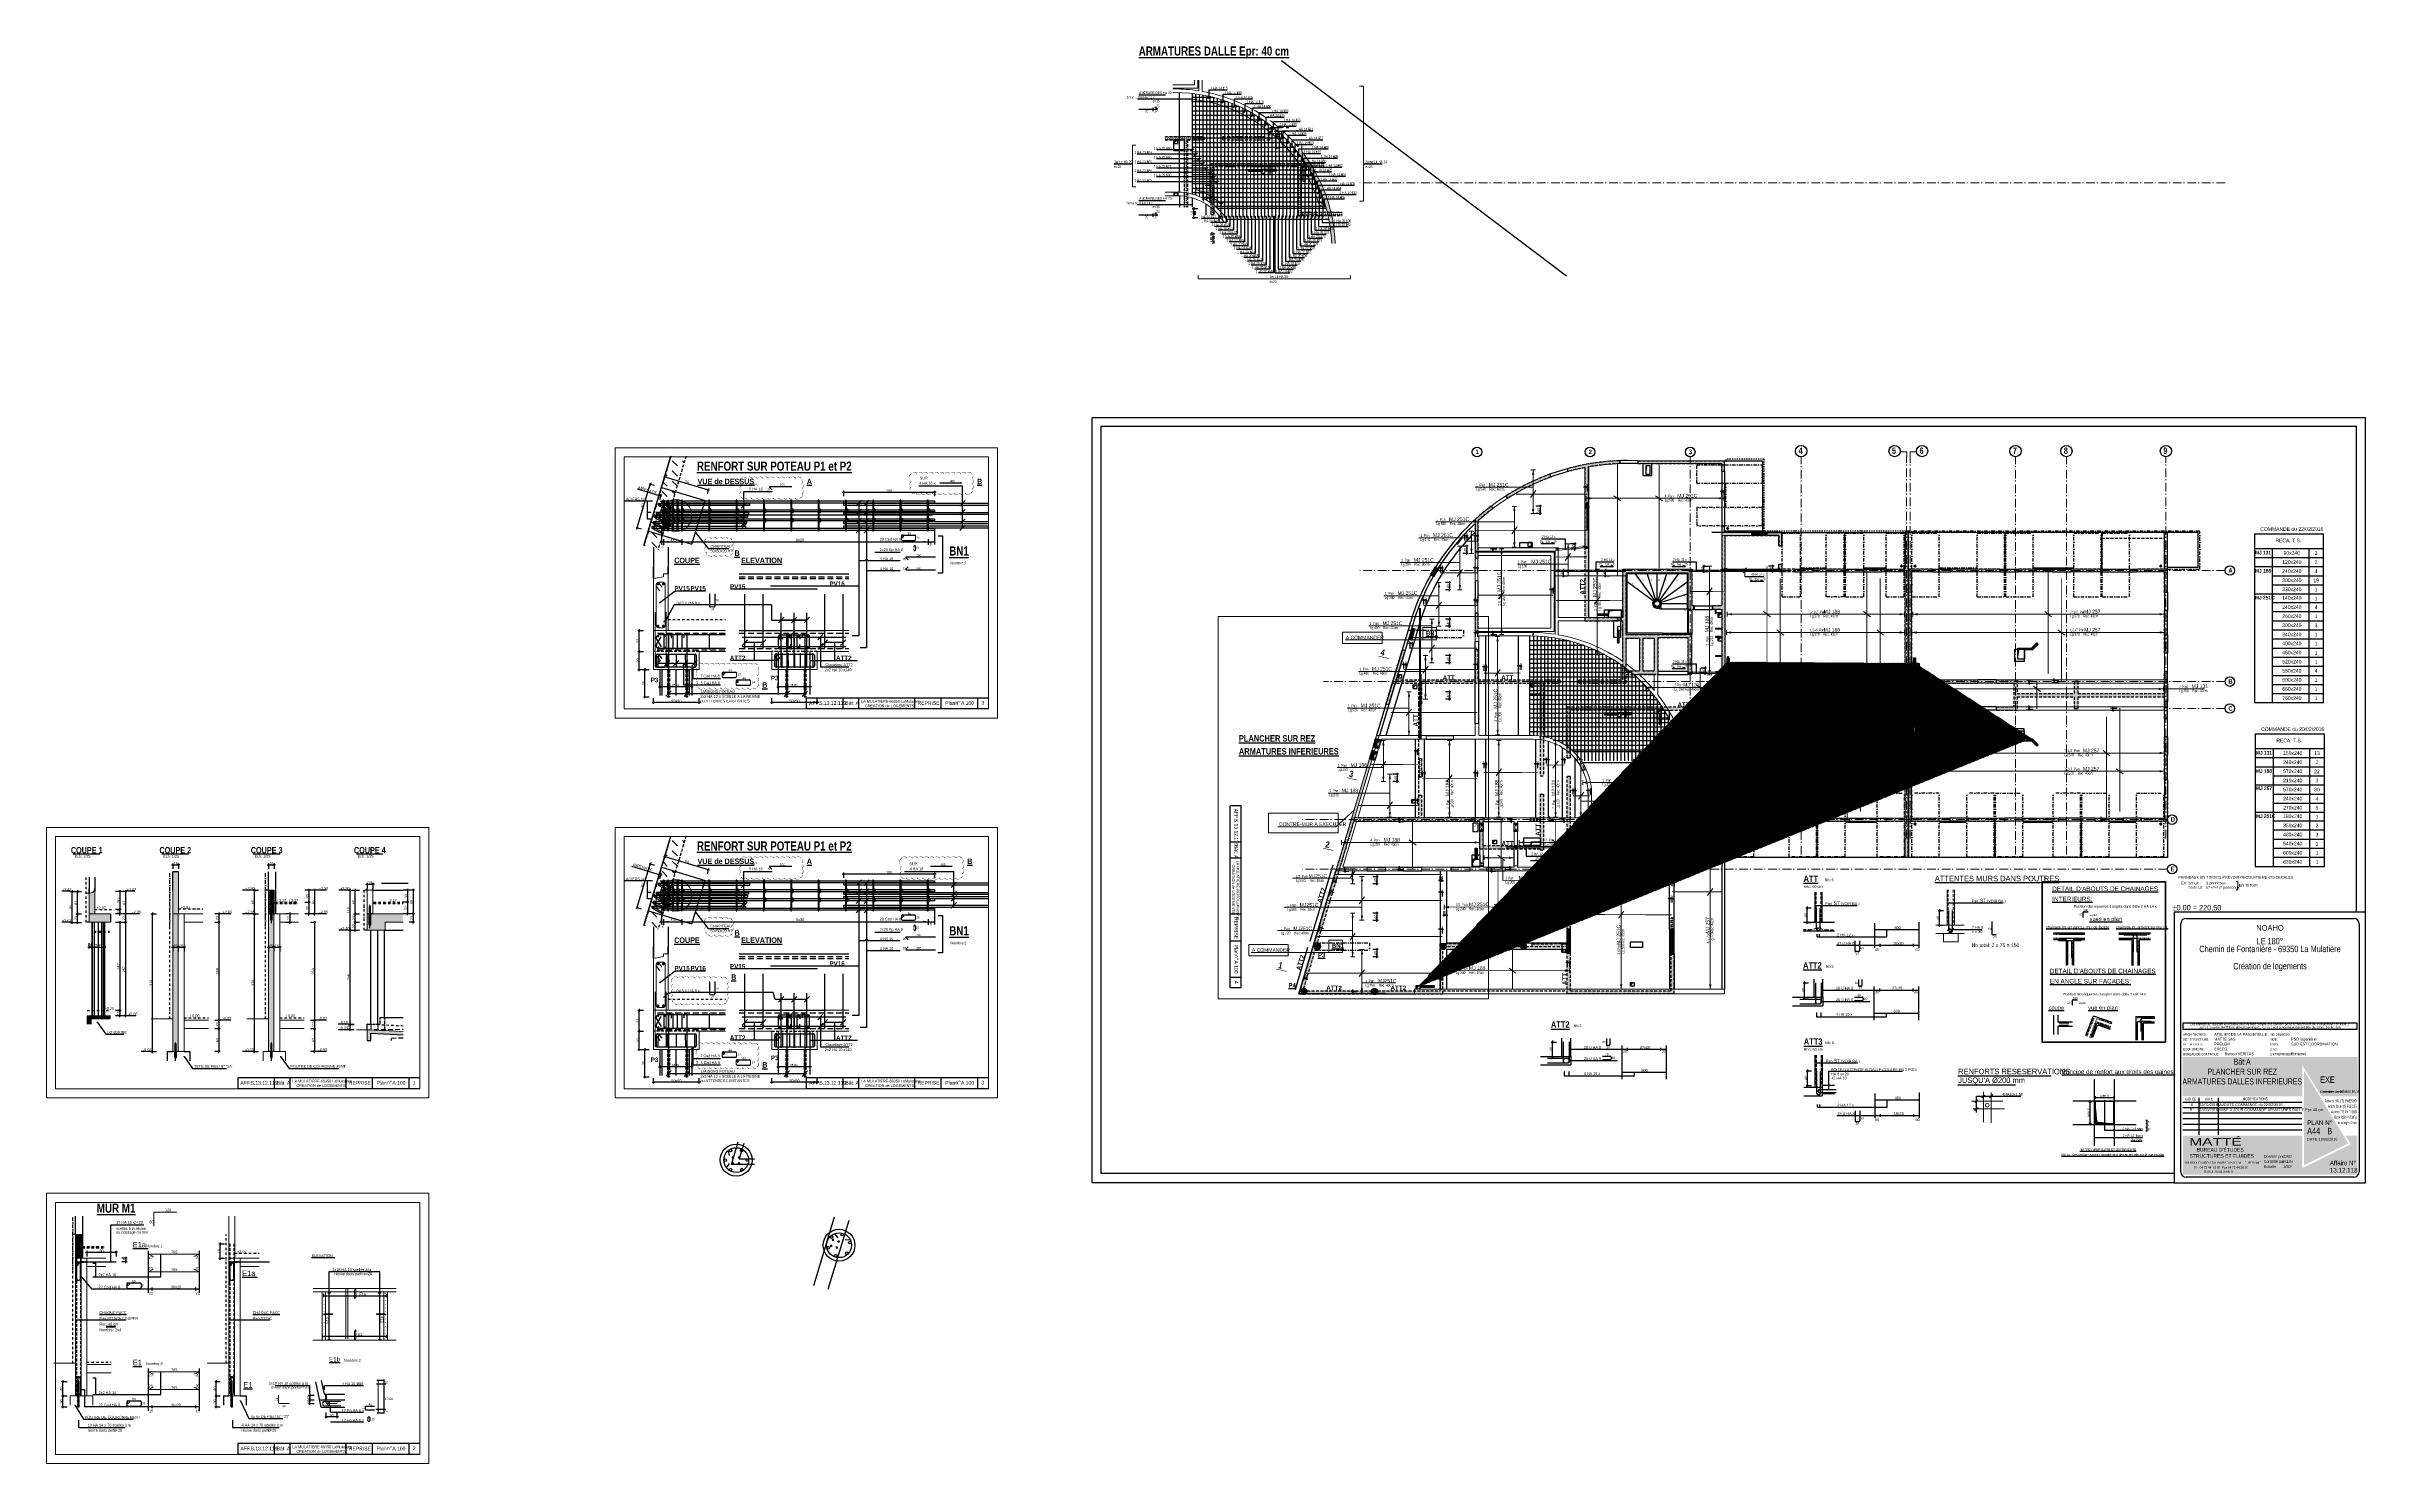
# Model space of a CAD drawing. Header units: centimetres. Extents: x 29921 to 42652, y -19090 to -11306.
import ezdxf
from ezdxf.enums import TextEntityAlignment as Align

# ---------------------------------------------------------------- set-up
doc = ezdxf.new("R2010")
doc.units = ezdxf.units.CM
doc.header["$LTSCALE"] = 25.4
doc.header["$PDMODE"] = 1
doc.header["$PDSIZE"] = -2
for name, pattern in [('CACHE', [9.525, 6.35, -3.175]), ('CACHE2', [0.1875, 0.125, -0.0625]), ('CACHEX2', [19.05, 12.7, -6.35]), ('Style de ligne -6', [1.04164, 0.625, -0.20828, 0.06943, -0.13893]), ('TIRETPTX2', [50.8, 25.4, -12.7, 0, -12.7])]:
    doc.linetypes.add(name, pattern=pattern)
for name, color, linetype in [('01-cartouche', 7, 'Continuous'), ('01-cartouche-cage A', 7, 'Continuous'), ('01_arm', 50, 'Continuous'), ('01_ARM_INF', 2, 'Continuous'), ('01_ARMA_INF', 50, 'Continuous'), ('01_cote_gen', 4, 'Continuous'), ('01_fenetres', 171, 'Continuous'), ('01_linteaux', 2, 'Continuous'), ('01_murs_sup', 2, 'CACHEX2'), ('01_poch_BN', 9, 'Continuous'), ('01_poch_murs', 253, 'Continuous'), ('01_poch_poteaux', 250, 'Continuous'), ('01_resv', 32, 'Continuous'), ('01_texte', 230, 'Continuous'), ('_CAD_2_', 2, 'Continuous'), ('AA_COTES', 2, 'Continuous'), ('prlm-CALORIFUGE', 114, 'Continuous'), ('prlm-GT', 242, 'Continuous')]:
    doc.layers.add(name, color=color, linetype=linetype)
for name, color, linetype, lineweight in [('01_coupés', 2, 'Continuous', 50), ('01_hachures', 10, 'Continuous', 5), ('01_murs_coup', 5, 'Continuous', 60), ('01_poutres', 2, 'Continuous', 18), ('01_résv', 32, 'Continuous', 9), ('01_sem', 42, 'Continuous', 15), ('01_tram_axes', 2, 'TIRETPTX2', 9), ('B Général', 7, 'Continuous', 5)]:
    doc.layers.add(name, color=color, linetype=linetype, lineweight=lineweight)
doc.styles.add('ARIAL NA', font='ARIALN.TTF')
doc.styles.add('cartouche', font='ARIALN.TTF', dxfattribs={"width": 0.01})
doc.styles.add('Eurostile', font='')
doc.styles.add('impact', font='impact.ttf')
doc.styles.add('MATTE_TXT', font='arial.ttf')
doc.styles.add('michel-cote', font='ARIALN.TTF')
doc.styles.add('NARROW', font='ARIALN.TTF')
doc.styles.add('PATIO', font='ARIALN.TTF')
doc.styles.add('STYLE2', font='ARIALN.TTF')
doc.styles.add('stylemattecart', font='ARIALN.TTF')
doc.styles.add('Titre', font='ariblk.ttf')
doc.styles.get('Eurostile').set_extended_font_data('Eurostile')
doc.dimstyles.new('cot50-oblique', dxfattribs={"dimtxt": 12.5, "dimasz": 1, "dimexe": 7.5, "dimexo": 5, "dimgap": 3.5, "dimtad": 1, "dimdec": 1, "dimrnd": 0.5, "dimtxsty": 'MATTE_TXT', "dimblk": 'cote-bar-oblique', "dimcen": 2.5, "dimse1": 1, "dimse2": 1, "dimclrd": 6, "dimclre": 9, "dimclrt": 256, "dimazin": 0, "dimtfac": 1, "dimtdec": 1, "dimtix": 1, "dimtmove": 2, "dimatfit": 3, "dimldrblk": 'NONE', "dimfxl": 1, "dimarcsym": 0})
doc.dimstyles.new('JB25', dxfattribs={"dimscale": 0.1, "dimtxt": 150, "dimasz": 15, "dimexe": 0.1, "dimexo": 0.1, "dimgap": 0.09, "dimtad": 1, "dimdec": 1, "dimlfac": 0.5, "dimdsep": 46, "dimtxsty": 'STYLE2', "dimblk1": 'BOND_G', "dimblk2": 'BOND_D', "dimsah": 1, "dimcen": 1.5, "dimdle": 0.01, "dimse1": 1, "dimse2": 1, "dimclrd": 4, "dimclre": 2, "dimclrt": 6, "dimazin": 2, "dimtfac": 2.333333, "dimtdec": 1, "dimtix": 1, "dimtmove": 2, "dimatfit": 3, "dimldrblk": 'BOND_G', "dimfxl": 1, "dimtolj": 1, "dimtzin": 0, "dimarcsym": 0})
doc.dimstyles.new('JB50', dxfattribs={"dimscale": 0.1, "dimtxt": 150, "dimasz": 15, "dimexe": 0.1, "dimexo": 0.1, "dimgap": 0.09, "dimtad": 1, "dimdec": 1, "dimdsep": 46, "dimtxsty": 'STYLE2', "dimblk1": 'BOND_G', "dimblk2": 'BOND_D', "dimsah": 1, "dimcen": 1.5, "dimdle": 0.01, "dimse1": 1, "dimse2": 1, "dimclrd": 4, "dimclre": 2, "dimclrt": 6, "dimazin": 2, "dimtfac": 2.333333, "dimtdec": 1, "dimtix": 1, "dimtmove": 2, "dimatfit": 3, "dimldrblk": 'BOND_G', "dimfxl": 1, "dimtolj": 1, "dimtzin": 0, "dimarcsym": 0})
pattern_1 = [(135, (-1376.8596, -4351.756), (-11.2253202, 9e-16), [7.9375, -7.9375])]
pattern_2 = [(135, (10280.314, 0), (-11.2253202, 9e-16), [7.9375, -7.9375])]
pattern_3 = [(135, (-3332.158, -1367.186), (-11.2253202, 9e-16), [7.9375, -7.9375])]

# ---------------------------------------------------------------- blocks, each defined once
blk = doc.blocks.new('cartstruc')
at = {"layer": '01-cartouche-cage A', "linetype": 'Continuous'}
h = blk.add_hatch(color=9, dxfattribs=at)
h.dxf.hatch_style = 2
h.paths.add_polyline_path([(-44, 691), (-1005, 691), (-1005, 474), (-347, 474), (-347, 644), (-243, 474), (-44, 474)])
h.paths.add_polyline_path([(-951, 670), (-408, 670), (-408, 498), (-951, 498)], flags=24)
h.paths.add_polyline_path([(-224, 591), (-105, 591), (-105, 609), (-224, 609)], flags=24)
h.paths.add_polyline_path([(-225, 610), (-106, 610), (-106, 628), (-225, 628)], flags=24)
h.paths.add_polyline_path([(-226, 625), (-65, 625), (-65, 652), (-226, 652)], flags=24)
h.paths.add_polyline_path([(-226, 647), (-85, 647), (-85, 674), (-226, 674)], flags=24)
h = blk.add_hatch(color=1, dxfattribs=at)
h.dxf.hatch_style = 2
h.paths.add_polyline_path([(-338, 616), (-338, 96), (-95, 216)])
h.paths.add_polyline_path([(-319, 264), (-191, 265), (-191, 304), (-319, 302)], flags=24)
h.paths.add_polyline_path([(-327, 203), (-70, 204), (-70, 265), (-327, 264)], flags=9)
h = blk.add_hatch(color=8, dxfattribs=at)
h.dxf.hatch_style = 2
h.paths.add_polyline_path([(-45, 259), (-111, 259), (-82, 211), (-347, 80), (-347, 259), (-1003, 259), (-1003, 44), (-45, 44)])
h.paths.add_polyline_path([(-202, 89), (-60, 89), (-60, 128), (-202, 128)], flags=24)
h.paths.add_polyline_path([(-999, 201), (-638, 201), (-638, 47), (-999, 47)], flags=24)
h.paths.add_polyline_path([(-978, 193), (-435, 193), (-435, 255), (-978, 255)], flags=24)
h.paths.add_polyline_path([(-560, 136), (-505, 136), (-505, 166), (-560, 166)], flags=24)
h.paths.add_polyline_path([(-203, 50), (-57, 50), (-57, 89), (-203, 89)], flags=24)
h.paths.add_polyline_path([(-457, 55), (-402, 55), (-402, 86), (-457, 86)], flags=24)
h.paths.add_polyline_path([(-459, 93), (-404, 93), (-404, 124), (-459, 124)], flags=24)
h.paths.add_polyline_path([(-558, 55), (-499, 55), (-499, 86), (-558, 86)], flags=24)
h.paths.add_polyline_path([(-551, 94), (-498, 94), (-498, 125), (-551, 125)], flags=24)
h.paths.add_polyline_path([(-460, 172), (-408, 172), (-408, 203), (-460, 203)], flags=24)
h.paths.add_polyline_path([(-548, 175), (-501, 175), (-501, 206), (-548, 206)], flags=24)
h.paths.add_polyline_path([(-562, 214), (-499, 214), (-499, 245), (-562, 245)], flags=8)
h.paths.add_polyline_path([(-459, 213), (-411, 213), (-411, 244), (-459, 244)], flags=24)
h.paths.add_polyline_path([(-458, 133), (-405, 133), (-405, 164), (-458, 164)], flags=24)
for p, q in [((0, 1485), (-1050, 1485)), ((-1050, 1485), (-1050, 0)), ((0, 0), (0, 1485)), ((-1050, 0), (0, 0))]:
    blk.add_line(p, q, dxfattribs=at)
at = {"layer": '01-cartouche-cage A', "color": 7, "linetype": 'Continuous'}
for p, q in [((-1015, 60), (-1015, 1422)), ((-985, 1452), (-65, 1452)), ((-35, 1422), (-35, 292)), ((-35, 292), (-35, 60)), ((-65, 30), (-985, 30))]:
    blk.add_line(p, q, dxfattribs=at)
at = {"layer": '01-cartouche-cage A', "color": 7}
for p, q in [((-1002, 879), (-48, 879)), ((-1002, 842), (-1002, 879)), ((-48, 842), (-1002, 842)), ((-48, 879), (-48, 842))]:
    blk.add_line(p, q, dxfattribs=at)
at = {"layer": '01-cartouche-cage A', "color": 8}
for p, q in [((-1004, 442), (-351, 442)), ((-1004, 414), (-351, 414)), ((-1004, 383), (-351, 383)), ((-915, 467), (-915, 263)), ((-809, 467), (-809, 263)), ((-1004, 352), (-351, 352)), ((-1004, 321), (-351, 321)), ((-1004, 290), (-351, 290))]:
    blk.add_line(p, q, dxfattribs=at)
at = {"layer": '01-cartouche-cage A', "color": 7, "linetype": 'Continuous'}
for centre, start, end in [((-985, 1422), 90, 180), ((-65, 1422), 0, 90), ((-985, 60), 180, 270), ((-65, 60), 270, 0)]:
    blk.add_arc(centre, 30, start, end, dxfattribs=at)
at = {"layer": '01-cartouche-cage A', "color": 8, "style": 'cartouche'}
for s, p in [('ARCHITECTE(S):', (-1002, 808)), ('BET STRUCTURE:', (-1002, 781)), ('BET FLUIDES:', (-1002, 754)), ('MO DELEGUE:', (-525, 808)), ('MOE:', (-525, 781)), ('CSPS:', (-525, 754)), ('ECONOMISTE:', (-1002, 727)), ('BUREAU DE CONTROLE:', (-1002, 700)), ('OPC:', (-525, 727)), ('ENTREPRISE(S):', (-525, 700))]:
    blk.add_text(s, height=12, dxfattribs=at).set_placement(p)
at = {"layer": '01-cartouche-cage A', "color": 7, "style": 'stylemattecart'}
for s, p in [('Les entreprises réalisant les travaux devront tenir compte des derniers plans architecte lors de la réalisation des travaux', (-525, 870)), ("Les plans du be MATTE ne doivent servir qu'au corps d'état concerné et doivent être des plans d'exécution.", (-525, 854))]:
    blk.add_text(s, height=12, dxfattribs=at).set_placement(p, align=Align.MIDDLE_CENTER)
for s, height, width, p, p2 in [('INDICE', 16, 0.941138, (-989, 451), (-930, 451)), ('DATE', 16, 0.922192, (-883, 452), (-838, 452)), ('MODIFICATIONS', 16, 0.943218, (-675, 453), (-537, 453)), ('Aciers HA (T) FeE500', 16, 0.978863, (-225, 442), (-50, 442)), ('Aciers Doux (Ø) FeE 235', 16, 0.76709, (-207, 412), (-50, 412)), ('Aciers TS FeE 500', 16, 0.901377, (-189, 382), (-50, 382)), ('Béton fc28 >= 25MPa', 16, 0.678142, (-170, 352), (-50, 352)), ('Enrobage = 3 cm', 16, 0.726904, (-152, 322), (-50, 322)), ('Affaire N°', 25, 1.15762, (-196, 96), (-51, 96))]:
    blk.add_text(s, height=height, dxfattribs=dict(at, width=width)).set_placement(p, p2, align=Align.FIT)
for s, height, p in [('Contrainte de sol:', 12, (-250, 494)), ('Contrainte sur le sol:', 12, (-247, 494)), ('Dessiné par :', 15, (-559, 137)), ('119 BOULEVARD STALINGRAD 69100 VILLEURBANNE', 12, (-996, 104)), ('Tél. 04 72 44  02 87  Fax 04 72 44 26 59', 12, (-943, 78)), ('E-mail : bet@matte.fr', 12, (-884, 56)), ('Contrôlé par :', 15, (-559, 109)), ('Echelle         :', 15, (-559, 81))]:
    blk.add_text(s, height=height, dxfattribs=at).set_placement(p)
at = {"layer": '01-cartouche-cage A', "color": 255, "style": 'stylemattecart', "width": 1.812358}
blk.add_text('MATTÉ', height=41, dxfattribs=at).set_placement((-968, 204), (-680, 204), align=Align.FIT)
at = {"layer": '01-cartouche-cage A', "color": 255, "style": 'stylemattecart'}
for s, height, p in [('PLAN N°', 25, (-321, 317)), ('STRUCTURES ET FLUIDES', 20, (-966, 137)), ("BUREAU D'ÉTUDES", 20, (-927, 171)), ('DATE :', 15, (-321, 231))]:
    blk.add_text(s, height=height, dxfattribs=at).set_placement(p)
at = {"layer": '01-cartouche-cage A', "color": 7, "style": 'stylemattecart'}
for tag, height, p in [('NOMCLIENT', 30, (-525, 1400)), ('ADRESSE1CLIENT', 25, (-525, 1327)), ('ADRESSE2CLIENT', 25, (-525, 1284)), ('NOMAFFAIRE1', 45, (-525, 1190)), ('NOMAFFAIRE2', 45, (-525, 1110)), ('NOMAFFAIRE3', 45, (-525, 1032)), ('ADRESSE1AFFAIRE', 20, (-525, 943)), ('ADRESSE2AFFAIRE', 20, (-525, 909)), ('INDICE-A', 15, (-959, 428)), ('INDICE-B', 15, (-959, 400)), ('DATE-A', 15, (-862, 428)), ('DATE-B', 15, (-862, 400)), ('INDICE-C', 15, (-959, 369)), ('INDICE-D', 15, (-959, 338)), ('INDICE-E', 15, (-959, 307)), ('INDICE-F', 15, (-959, 276)), ('DATE-C', 15, (-862, 369)), ('DATE-D', 15, (-862, 338)), ('DATE-E', 15, (-862, 307)), ('DATE-F', 15, (-862, 276))]:
    blk.add_attdef(tag, text='', height=height, dxfattribs=at).set_placement(p, align=Align.MIDDLE_CENTER)
for tag, height, p in [('NOMARCHI', 15, (-831, 803)), ('BETSTRUCTURE', 15, (-831, 777)), ('BETFLUIDES', 15, (-831, 749)), ('MODEL', 15, (-409, 803)), ('MOE', 15, (-409, 777)), ('CSPS', 15, (-409, 749)), ('ECONOMISTE', 15, (-831, 723)), ('BDC', 15, (-831, 696)), ('OPC', 15, (-409, 723)), ('NOMENTREPRISE', 15, (-409, 696)), ('NUMBAT', 27, (-250, 615)), ('PHASE', 35, (-250, 538)), ('CONT-SOL', 12, (-139, 490)), ('NOMDESS', 15, (-452, 132)), ('NOMING', 15, (-452, 104)), ('ECH', 15, (-452, 76)), ('NUMAFF', 25, (-196, 49))]:
    blk.add_attdef(tag, text='', height=height, dxfattribs=at).set_placement(p, align=Align.BOTTOM_LEFT)
at = {"layer": '01-cartouche-cage A', "color": 7, "style": 'stylemattecart', "width": 0.8}
for tag, p in [('TITRTEPLAN1', (-677, 665)), ('TITRTEPLAN2', (-677, 610)), ('TITRTEPLAN3', (-677, 556)), ('TITRTEPLAN4', (-677, 501))]:
    blk.add_attdef(tag, text='', height=33, dxfattribs=at).set_placement(p, align=Align.MIDDLE_CENTER)
at = {"layer": '01-cartouche-cage A', "color": 7, "style": 'stylemattecart'}
for tag, p in [('MODIF-A', (-803, 428)), ('MODIF-B', (-803, 400)), ('MODIF-C', (-803, 369)), ('MODIF-D', (-803, 338)), ('MODIF-E', (-803, 307)), ('MODIF-F', (-803, 276))]:
    blk.add_attdef(tag, text='', height=15, dxfattribs=at).set_placement(p, align=Align.MIDDLE_LEFT)
at = {"layer": '01-cartouche-cage A', "color": 255, "style": 'stylemattecart'}
for tag, height, p in [('N°P', 35, (-321, 256)), ('IP', 35, (-210, 256)), ('DATEPLAN', 15, (-258, 227))]:
    blk.add_attdef(tag, text='', height=height, dxfattribs=at).set_placement(p, align=Align.BOTTOM_LEFT)
blk = doc.blocks.new('BOND_G')
at = {"layer": 'AA_COTES', "color": 0}
for p, q in [((5, 0), (-5, 0)), ((1.8, 1.8), (-1.8, -1.8)), ((0, -5), (0, 15))]:
    blk.add_line(p, q, dxfattribs=at)
blk = doc.blocks.new('BOND_D')
at = {"layer": 'AA_COTES', "color": 0}
for p, q in [((5, 0), (-5, 0)), ((-1.8, -1.8), (1.8, 1.8)), ((0, 5), (0, -15))]:
    blk.add_line(p, q, dxfattribs=at)
blk = doc.blocks.new('*D5')
at = {"color": 4, "lineweight": -2, "transparency": 16777216}
for p, q in [((40943, -14784), (40943, -14783)), ((40943, -14786), (40943, -14798)), ((40943, -14799), (40943, -14801))]:
    blk.add_line(p, q, dxfattribs=at)
at = {"layer": 'Defpoints', "color": 0, "transparency": 16777216}
for p in [(40943, -14798), (40948, -14786), (40982, -14798)]:
    blk.add_point(p, dxfattribs=at)
at = {"color": 4, "lineweight": -2, "transparency": 16777216, "xscale": 1.5, "yscale": 1.5, "zscale": 1.5}
for name, p, rotation in [('BOND_G', (40943, -14786), 270), ('BOND_D', (40943, -14798), 90)]:
    blk.add_blockref(name, p, dxfattribs=dict(at, rotation=rotation))
at = {"color": 6, "transparency": 16777216, "insert": (40936, -14792), "char_height": 15, "attachment_point": 5, "rotation": 90, "style": 'STYLE2'}
blk.add_mtext('\\A1;12', dxfattribs=at)
blk = doc.blocks.new('*D6')
at = {"color": 4, "lineweight": -2, "transparency": 16777216}
for p, q in [((39414, -14784), (39414, -14783)), ((39414, -14786), (39414, -14798)), ((39414, -14799), (39414, -14801))]:
    blk.add_line(p, q, dxfattribs=at)
at = {"layer": 'Defpoints', "color": 0, "transparency": 16777216}
for p in [(39414, -14798), (39418, -14786), (39877, -14798)]:
    blk.add_point(p, dxfattribs=at)
at = {"color": 4, "lineweight": -2, "transparency": 16777216, "xscale": 1.5, "yscale": 1.5, "zscale": 1.5}
for name, p, rotation in [('BOND_G', (39414, -14786), 270), ('BOND_D', (39414, -14798), 90)]:
    blk.add_blockref(name, p, dxfattribs=dict(at, rotation=rotation))
at = {"color": 6, "transparency": 16777216, "insert": (39407, -14792), "char_height": 15, "attachment_point": 5, "rotation": 90, "style": 'STYLE2'}
blk.add_mtext('\\A1;12', dxfattribs=at)
blk = doc.blocks.new('*D7')
at = {"color": 4, "lineweight": -2, "transparency": 16777216}
blk.add_line((39397, -14162), (39397, -14189), dxfattribs=at)
at = {"layer": 'Defpoints', "color": 0, "transparency": 16777216}
for p in [(39366, -14160), (39384, -14190), (39397, -14190)]:
    blk.add_point(p, dxfattribs=at)
at = {"color": 4, "lineweight": -2, "transparency": 16777216, "xscale": 1.5, "yscale": 1.5, "zscale": 1.5}
for name, p, rotation in [('BOND_G', (39397, -14160), 90), ('BOND_D', (39397, -14190), 270)]:
    blk.add_blockref(name, p, dxfattribs=dict(at, rotation=rotation))
at = {"color": 6, "transparency": 16777216, "insert": (39389, -14175), "char_height": 15, "attachment_point": 5, "rotation": 90, "style": 'STYLE2'}
blk.add_mtext('\\A1;30', dxfattribs=at)
blk = doc.blocks.new('*D8')
at = {"color": 4, "lineweight": -2, "transparency": 16777216}
for p, q in [((40805, -14932), (40805, -14931)), ((40805, -14934), (40805, -14946)), ((40805, -14947), (40805, -14949))]:
    blk.add_line(p, q, dxfattribs=at)
at = {"layer": 'Defpoints', "color": 0, "transparency": 16777216}
for p in [(40805, -14934), (40805, -14946), (40847, -14946)]:
    blk.add_point(p, dxfattribs=at)
at = {"color": 4, "lineweight": -2, "transparency": 16777216, "xscale": 1.5, "yscale": 1.5, "zscale": 1.5}
for name, p, rotation in [('BOND_G', (40805, -14934), 270), ('BOND_D', (40805, -14946), 90)]:
    blk.add_blockref(name, p, dxfattribs=dict(at, rotation=rotation))
at = {"color": 6, "transparency": 16777216, "insert": (40797, -14940), "char_height": 15, "attachment_point": 5, "rotation": 90, "style": 'STYLE2'}
blk.add_mtext('\\A1;12', dxfattribs=at)
blk = doc.blocks.new('*D9')
at = {"color": 4, "lineweight": -2, "transparency": 16777216}
for p, q in [((40805, -14790), (40805, -14789)), ((40805, -14792), (40805, -14804)), ((40805, -14805), (40805, -14807))]:
    blk.add_line(p, q, dxfattribs=at)
at = {"layer": 'Defpoints', "color": 0, "transparency": 16777216}
for p in [(40805, -14804), (40835, -14804), (40847, -14792)]:
    blk.add_point(p, dxfattribs=at)
at = {"color": 4, "lineweight": -2, "transparency": 16777216, "xscale": 1.5, "yscale": 1.5, "zscale": 1.5}
for name, p, rotation in [('BOND_G', (40805, -14792), 270), ('BOND_D', (40805, -14804), 90)]:
    blk.add_blockref(name, p, dxfattribs=dict(at, rotation=rotation))
at = {"color": 6, "transparency": 16777216, "insert": (40797, -14798), "char_height": 15, "attachment_point": 5, "rotation": 90, "style": 'STYLE2'}
blk.add_mtext('\\A1;12', dxfattribs=at)
blk = doc.blocks.new('*D10')
at = {"color": 4, "lineweight": -2, "transparency": 16777216}
for p, q in [((39319, -14932), (39319, -14931)), ((39319, -14934), (39319, -14946)), ((39319, -14947), (39319, -14949))]:
    blk.add_line(p, q, dxfattribs=at)
at = {"layer": 'Defpoints', "color": 0, "transparency": 16777216}
for p in [(39319, -14946), (39320, -14934), (39362, -14946)]:
    blk.add_point(p, dxfattribs=at)
at = {"color": 4, "lineweight": -2, "transparency": 16777216, "xscale": 1.5, "yscale": 1.5, "zscale": 1.5}
for name, p, rotation in [('BOND_G', (39319, -14934), 270), ('BOND_D', (39319, -14946), 90)]:
    blk.add_blockref(name, p, dxfattribs=dict(at, rotation=rotation))
at = {"color": 6, "transparency": 16777216, "insert": (39312, -14940), "char_height": 15, "attachment_point": 5, "rotation": 90, "style": 'STYLE2'}
blk.add_mtext('\\A1;12', dxfattribs=at)
blk = doc.blocks.new('*D11')
at = {"color": 4, "lineweight": -2, "transparency": 16777216}
for p, q in [((39319, -14790), (39319, -14789)), ((39319, -14792), (39319, -14804)), ((39319, -14805), (39319, -14807))]:
    blk.add_line(p, q, dxfattribs=at)
at = {"layer": 'Defpoints', "color": 0, "transparency": 16777216}
for p in [(39319, -14804), (39349, -14804), (39362, -14792)]:
    blk.add_point(p, dxfattribs=at)
at = {"color": 4, "lineweight": -2, "transparency": 16777216, "xscale": 1.5, "yscale": 1.5, "zscale": 1.5}
for name, p, rotation in [('BOND_G', (39319, -14792), 270), ('BOND_D', (39319, -14804), 90)]:
    blk.add_blockref(name, p, dxfattribs=dict(at, rotation=rotation))
at = {"color": 6, "transparency": 16777216, "insert": (39312, -14798), "char_height": 15, "attachment_point": 5, "rotation": 90, "style": 'STYLE2'}
blk.add_mtext('\\A1;12', dxfattribs=at)
blk = doc.blocks.new('*D12')
at = {"color": 4, "lineweight": -2, "transparency": 16777216}
for p, q in [((38961, -14932), (38961, -14931)), ((38961, -14934), (38961, -14946)), ((38961, -14947), (38961, -14949))]:
    blk.add_line(p, q, dxfattribs=at)
at = {"layer": 'Defpoints', "color": 0, "transparency": 16777216}
for p in [(38961, -14946), (38971, -14934), (38974, -14946)]:
    blk.add_point(p, dxfattribs=at)
at = {"color": 4, "lineweight": -2, "transparency": 16777216, "xscale": 1.5, "yscale": 1.5, "zscale": 1.5}
for name, p, rotation in [('BOND_G', (38961, -14934), 270), ('BOND_D', (38961, -14946), 90)]:
    blk.add_blockref(name, p, dxfattribs=dict(at, rotation=rotation))
at = {"color": 6, "transparency": 16777216, "insert": (38953, -14940), "char_height": 15, "attachment_point": 5, "rotation": 90, "style": 'STYLE2'}
blk.add_mtext('\\A1;12', dxfattribs=at)
blk = doc.blocks.new('*D13')
at = {"color": 4, "lineweight": -2, "transparency": 16777216}
blk.add_line((39026, -14722), (39026, -14749), dxfattribs=at)
at = {"layer": 'Defpoints', "color": 0, "transparency": 16777216}
for p in [(38990, -14750), (38999, -14720), (39026, -14750)]:
    blk.add_point(p, dxfattribs=at)
at = {"color": 4, "lineweight": -2, "transparency": 16777216, "xscale": 1.5, "yscale": 1.5, "zscale": 1.5}
for name, p, rotation in [('BOND_G', (39026, -14720), 90), ('BOND_D', (39026, -14750), 270)]:
    blk.add_blockref(name, p, dxfattribs=dict(at, rotation=rotation))
at = {"color": 6, "transparency": 16777216, "insert": (39019, -14735), "char_height": 15, "attachment_point": 5, "rotation": 90, "style": 'STYLE2'}
blk.add_mtext('\\A1;30', dxfattribs=at)
blk = doc.blocks.new('*D14')
at = {"color": 4, "lineweight": -2, "transparency": 16777216}
blk.add_line((39127, -14910), (39090, -14910), dxfattribs=at)
at = {"layer": 'Defpoints', "color": 0, "transparency": 16777216}
for p in [(39089, -14884), (39089, -14910), (39129, -14903)]:
    blk.add_point(p, dxfattribs=at)
at = {"color": 4, "lineweight": -2, "transparency": 16777216, "xscale": 1.5, "yscale": 1.5, "zscale": 1.5, "rotation": 180}
blk.add_blockref('BOND_D', (39089, -14910), dxfattribs=at)
at = {"color": 4, "lineweight": -2, "transparency": 16777216, "xscale": 1.5, "yscale": 1.5, "zscale": 1.5}
blk.add_blockref('BOND_G', (39129, -14910), dxfattribs=at)
at = {"color": 6, "transparency": 16777216, "insert": (39109, -14902), "char_height": 15, "attachment_point": 5, "style": 'STYLE2'}
blk.add_mtext('\\A1;40', dxfattribs=at)
blk = doc.blocks.new('*D15')
at = {"color": 4, "lineweight": -2, "transparency": 16777216}
blk.add_line((39020, -14189), (39020, -14162), dxfattribs=at)
at = {"layer": 'Defpoints', "color": 0, "transparency": 16777216}
for p in [(39020, -14160), (39029, -14160), (39029, -14190)]:
    blk.add_point(p, dxfattribs=at)
at = {"color": 4, "lineweight": -2, "transparency": 16777216, "xscale": 1.5, "yscale": 1.5, "zscale": 1.5}
for name, p, rotation in [('BOND_D', (39020, -14160), 90), ('BOND_G', (39020, -14190), 270)]:
    blk.add_blockref(name, p, dxfattribs=dict(at, rotation=rotation))
at = {"color": 6, "transparency": 16777216, "insert": (39012, -14175), "char_height": 15, "attachment_point": 5, "rotation": 90, "style": 'STYLE2'}
blk.add_mtext('\\A1;30', dxfattribs=at)
blk = doc.blocks.new('*D16')
at = {"color": 4, "lineweight": -2, "transparency": 16777216}
for p, q in [((39116, -13750), (39114, -13750)), ((39129, -13750), (39117, -13750)), ((39131, -13750), (39132, -13750))]:
    blk.add_line(p, q, dxfattribs=at)
at = {"layer": 'Defpoints', "color": 0, "transparency": 16777216}
for p in [(39117, -13750), (39117, -13763), (39129, -13776)]:
    blk.add_point(p, dxfattribs=at)
at = {"color": 4, "lineweight": -2, "transparency": 16777216, "xscale": 1.5, "yscale": 1.5, "zscale": 1.5}
blk.add_blockref('BOND_D', (39117, -13750), dxfattribs=at)
at = {"color": 4, "lineweight": -2, "transparency": 16777216, "xscale": 1.5, "yscale": 1.5, "zscale": 1.5, "rotation": 180}
blk.add_blockref('BOND_G', (39129, -13750), dxfattribs=at)
at = {"color": 6, "transparency": 16777216, "insert": (39123, -13743), "char_height": 15, "attachment_point": 5, "style": 'STYLE2'}
blk.add_mtext('\\A1;12', dxfattribs=at)
blk = doc.blocks.new('*D17')
at = {"color": 4, "lineweight": -2, "transparency": 16777216}
blk.add_line((38480, -14212), (38480, -14185), dxfattribs=at)
at = {"layer": 'Defpoints', "color": 0, "transparency": 16777216}
for p in [(38480, -14183), (38503, -14183), (38545, -14213)]:
    blk.add_point(p, dxfattribs=at)
at = {"color": 4, "lineweight": -2, "transparency": 16777216, "xscale": 1.5, "yscale": 1.5, "zscale": 1.5}
for name, p, rotation in [('BOND_D', (38480, -14183), 90), ('BOND_G', (38480, -14213), 270)]:
    blk.add_blockref(name, p, dxfattribs=dict(at, rotation=rotation))
at = {"color": 6, "transparency": 16777216, "insert": (38472, -14198), "char_height": 15, "attachment_point": 5, "rotation": 90, "style": 'STYLE2'}
blk.add_mtext('\\A1;30', dxfattribs=at)
blk = doc.blocks.new('*D18')
at = {"color": 4, "lineweight": -2, "transparency": 16777216}
blk.add_line((38311, -14039), (38311, -14066), dxfattribs=at)
at = {"layer": 'Defpoints', "color": 0, "transparency": 16777216}
for p in [(38274, -14038), (38274, -14068), (38311, -14068)]:
    blk.add_point(p, dxfattribs=at)
at = {"color": 4, "lineweight": -2, "transparency": 16777216, "xscale": 1.5, "yscale": 1.5, "zscale": 1.5}
for name, p, rotation in [('BOND_G', (38311, -14038), 90), ('BOND_D', (38311, -14068), 270)]:
    blk.add_blockref(name, p, dxfattribs=dict(at, rotation=rotation))
at = {"color": 6, "transparency": 16777216, "insert": (38304, -14053), "char_height": 15, "attachment_point": 5, "rotation": 90, "style": 'STYLE2'}
blk.add_mtext('\\A1;30', dxfattribs=at)
blk = doc.blocks.new('*D19')
at = {"color": 4, "lineweight": -2, "transparency": 16777216}
blk.add_line((38249, -14212), (38249, -14185), dxfattribs=at)
at = {"layer": 'Defpoints', "color": 0, "transparency": 16777216}
for p in [(38249, -14183), (38258, -14183), (38258, -14213)]:
    blk.add_point(p, dxfattribs=at)
at = {"color": 4, "lineweight": -2, "transparency": 16777216, "xscale": 1.5, "yscale": 1.5, "zscale": 1.5}
for name, p, rotation in [('BOND_D', (38249, -14183), 90), ('BOND_G', (38249, -14213), 270)]:
    blk.add_blockref(name, p, dxfattribs=dict(at, rotation=rotation))
at = {"color": 6, "transparency": 16777216, "insert": (38241, -14198), "char_height": 15, "attachment_point": 5, "rotation": 90, "style": 'STYLE2'}
blk.add_mtext('\\A1;30', dxfattribs=at)
blk = doc.blocks.new('*D20')
at = {"color": 4, "lineweight": -2, "transparency": 16777216}
for p, q in [((38371, -13835), (38369, -13835)), ((38372, -13835), (38384, -13835)), ((38386, -13835), (38387, -13835))]:
    blk.add_line(p, q, dxfattribs=at)
at = {"layer": 'Defpoints', "color": 0, "transparency": 16777216}
for p in [(38372, -13795), (38384, -13795), (38384, -13835)]:
    blk.add_point(p, dxfattribs=at)
at = {"color": 4, "lineweight": -2, "transparency": 16777216, "xscale": 1.5, "yscale": 1.5, "zscale": 1.5}
blk.add_blockref('BOND_G', (38372, -13835), dxfattribs=at)
at = {"color": 4, "lineweight": -2, "transparency": 16777216, "xscale": 1.5, "yscale": 1.5, "zscale": 1.5, "rotation": 180}
blk.add_blockref('BOND_D', (38384, -13835), dxfattribs=at)
at = {"color": 6, "transparency": 16777216, "insert": (38378, -13827), "char_height": 15, "attachment_point": 5, "style": 'STYLE2'}
blk.add_mtext('\\A1;12', dxfattribs=at)
blk = doc.blocks.new('*D21')
at = {"color": 4, "lineweight": -2, "transparency": 16777216}
blk.add_line((38120, -13834), (38120, -13871), dxfattribs=at)
at = {"layer": 'Defpoints', "color": 0, "transparency": 16777216}
for p in [(37992, -13832), (38095, -13872), (38120, -13872)]:
    blk.add_point(p, dxfattribs=at)
at = {"color": 4, "lineweight": -2, "transparency": 16777216, "xscale": 1.5, "yscale": 1.5, "zscale": 1.5}
for name, p, rotation in [('BOND_G', (38120, -13832), 90), ('BOND_D', (38120, -13872), 270)]:
    blk.add_blockref(name, p, dxfattribs=dict(at, rotation=rotation))
at = {"color": 6, "transparency": 16777216, "insert": (38112, -13852), "char_height": 15, "attachment_point": 5, "rotation": 90, "style": 'STYLE2'}
blk.add_mtext('\\A1;40', dxfattribs=at)
blk = doc.blocks.new('*D22')
at = {"color": 4, "lineweight": -2, "transparency": 16777216}
for p, q in [((38365, -13726), (38363, -13726)), ((38378, -13726), (38366, -13726)), ((38380, -13726), (38381, -13726))]:
    blk.add_line(p, q, dxfattribs=at)
at = {"layer": 'Defpoints', "color": 0, "transparency": 16777216}
for p in [(38366, -13726), (38366, -13750), (38378, -13765)]:
    blk.add_point(p, dxfattribs=at)
at = {"color": 4, "lineweight": -2, "transparency": 16777216, "xscale": 1.5, "yscale": 1.5, "zscale": 1.5}
blk.add_blockref('BOND_D', (38366, -13726), dxfattribs=at)
at = {"color": 4, "lineweight": -2, "transparency": 16777216, "xscale": 1.5, "yscale": 1.5, "zscale": 1.5, "rotation": 180}
blk.add_blockref('BOND_G', (38378, -13726), dxfattribs=at)
at = {"color": 6, "transparency": 16777216, "insert": (38372, -13719), "char_height": 15, "attachment_point": 5, "style": 'STYLE2'}
blk.add_mtext('\\A1;12', dxfattribs=at)
blk = doc.blocks.new('*D23')
at = {"color": 4, "lineweight": -2, "transparency": 16777216}
for p, q in [((37811, -14714), (37809, -14714)), ((37824, -14714), (37812, -14714)), ((37826, -14714), (37827, -14714))]:
    blk.add_line(p, q, dxfattribs=at)
at = {"layer": 'Defpoints', "color": 0, "transparency": 16777216}
for p in [(37812, -14539), (37812, -14714), (37824, -14715)]:
    blk.add_point(p, dxfattribs=at)
at = {"color": 4, "lineweight": -2, "transparency": 16777216, "xscale": 1.5, "yscale": 1.5, "zscale": 1.5}
blk.add_blockref('BOND_D', (37812, -14714), dxfattribs=at)
at = {"color": 4, "lineweight": -2, "transparency": 16777216, "xscale": 1.5, "yscale": 1.5, "zscale": 1.5, "rotation": 180}
blk.add_blockref('BOND_G', (37824, -14714), dxfattribs=at)
at = {"color": 6, "transparency": 16777216, "insert": (37818, -14707), "char_height": 15, "attachment_point": 5, "style": 'STYLE2'}
blk.add_mtext('\\A1;12', dxfattribs=at)
blk = doc.blocks.new('*D24')
at = {"color": 4, "lineweight": -2, "transparency": 16777216}
for p, q in [((37810, -15247), (37808, -15247)), ((37823, -15247), (37811, -15247)), ((37825, -15247), (37826, -15247))]:
    blk.add_line(p, q, dxfattribs=at)
at = {"layer": 'Defpoints', "color": 0, "transparency": 16777216}
for p in [(37811, -15072), (37811, -15247), (37823, -15248)]:
    blk.add_point(p, dxfattribs=at)
at = {"color": 4, "lineweight": -2, "transparency": 16777216, "xscale": 1.5, "yscale": 1.5, "zscale": 1.5}
blk.add_blockref('BOND_D', (37811, -15247), dxfattribs=at)
at = {"color": 4, "lineweight": -2, "transparency": 16777216, "xscale": 1.5, "yscale": 1.5, "zscale": 1.5, "rotation": 180}
blk.add_blockref('BOND_G', (37823, -15247), dxfattribs=at)
at = {"color": 6, "transparency": 16777216, "insert": (37817, -15240), "char_height": 15, "attachment_point": 5, "style": 'STYLE2'}
blk.add_mtext('\\A1;12', dxfattribs=at)
blk = doc.blocks.new('*D25')
at = {"color": 4, "lineweight": -2, "transparency": 16777216}
for p, q in [((38094, -15247), (38092, -15247)), ((38107, -15247), (38095, -15247)), ((38109, -15247), (38110, -15247))]:
    blk.add_line(p, q, dxfattribs=at)
at = {"layer": 'Defpoints', "color": 0, "transparency": 16777216}
for p in [(38107, -15072), (38095, -15247), (38095, -15254)]:
    blk.add_point(p, dxfattribs=at)
at = {"color": 4, "lineweight": -2, "transparency": 16777216, "xscale": 1.5, "yscale": 1.5, "zscale": 1.5}
blk.add_blockref('BOND_D', (38095, -15247), dxfattribs=at)
at = {"color": 4, "lineweight": -2, "transparency": 16777216, "xscale": 1.5, "yscale": 1.5, "zscale": 1.5, "rotation": 180}
blk.add_blockref('BOND_G', (38107, -15247), dxfattribs=at)
at = {"color": 6, "transparency": 16777216, "insert": (38101, -15240), "char_height": 15, "attachment_point": 5, "style": 'STYLE2'}
blk.add_mtext('\\A1;12', dxfattribs=at)
blk = doc.blocks.new('*D26')
at = {"color": 4, "lineweight": -2, "transparency": 16777216}
for p, q in [((37762, -15296), (37760, -15296)), ((37775, -15296), (37763, -15296)), ((37777, -15296), (37778, -15296))]:
    blk.add_line(p, q, dxfattribs=at)
at = {"layer": 'Defpoints', "color": 0, "transparency": 16777216}
for p in [(37775, -15121), (37763, -15296), (37763, -15303)]:
    blk.add_point(p, dxfattribs=at)
at = {"color": 4, "lineweight": -2, "transparency": 16777216, "xscale": 1.5, "yscale": 1.5, "zscale": 1.5}
blk.add_blockref('BOND_D', (37763, -15296), dxfattribs=at)
at = {"color": 4, "lineweight": -2, "transparency": 16777216, "xscale": 1.5, "yscale": 1.5, "zscale": 1.5, "rotation": 180}
blk.add_blockref('BOND_G', (37775, -15296), dxfattribs=at)
at = {"color": 6, "transparency": 16777216, "insert": (37769, -15288), "char_height": 15, "attachment_point": 5, "style": 'STYLE2'}
blk.add_mtext('\\A1;12', dxfattribs=at)
blk = doc.blocks.new('*D27')
at = {"color": 4, "lineweight": -2, "transparency": 16777216}
for p, q in [((37435, -15174), (37433, -15174)), ((37448, -15174), (37436, -15174)), ((37450, -15174), (37451, -15174))]:
    blk.add_line(p, q, dxfattribs=at)
at = {"layer": 'Defpoints', "color": 0, "transparency": 16777216}
for p in [(37448, -14999), (37436, -15174), (37436, -15181)]:
    blk.add_point(p, dxfattribs=at)
at = {"color": 4, "lineweight": -2, "transparency": 16777216, "xscale": 1.5, "yscale": 1.5, "zscale": 1.5}
blk.add_blockref('BOND_D', (37436, -15174), dxfattribs=at)
at = {"color": 4, "lineweight": -2, "transparency": 16777216, "xscale": 1.5, "yscale": 1.5, "zscale": 1.5, "rotation": 180}
blk.add_blockref('BOND_G', (37448, -15174), dxfattribs=at)
at = {"color": 6, "transparency": 16777216, "insert": (37442, -15166), "char_height": 15, "attachment_point": 5, "style": 'STYLE2'}
blk.add_mtext('\\A1;12', dxfattribs=at)
blk = doc.blocks.new('*D28')
at = {"color": 4, "lineweight": -2, "transparency": 16777216}
for p, q in [((37473, -15296), (37471, -15296)), ((37486, -15296), (37474, -15296)), ((37488, -15296), (37489, -15296))]:
    blk.add_line(p, q, dxfattribs=at)
at = {"layer": 'Defpoints', "color": 0, "transparency": 16777216}
for p in [(37474, -15296), (37474, -15326), (37486, -15310)]:
    blk.add_point(p, dxfattribs=at)
at = {"color": 4, "lineweight": -2, "transparency": 16777216, "xscale": 1.5, "yscale": 1.5, "zscale": 1.5}
blk.add_blockref('BOND_D', (37474, -15296), dxfattribs=at)
at = {"color": 4, "lineweight": -2, "transparency": 16777216, "xscale": 1.5, "yscale": 1.5, "zscale": 1.5, "rotation": 180}
blk.add_blockref('BOND_G', (37486, -15296), dxfattribs=at)
at = {"color": 6, "transparency": 16777216, "insert": (37480, -15288), "char_height": 15, "attachment_point": 5, "style": 'STYLE2'}
blk.add_mtext('\\A1;12', dxfattribs=at)
blk = doc.blocks.new('*D29')
at = {"color": 4, "lineweight": -2, "transparency": 16777216}
for p, q in [((37435, -15445), (37433, -15445)), ((37448, -15445), (37436, -15445)), ((37450, -15445), (37451, -15445))]:
    blk.add_line(p, q, dxfattribs=at)
at = {"layer": 'Defpoints', "color": 0, "transparency": 16777216}
for p in [(37448, -15270), (37436, -15445), (37436, -15452)]:
    blk.add_point(p, dxfattribs=at)
at = {"color": 4, "lineweight": -2, "transparency": 16777216, "xscale": 1.5, "yscale": 1.5, "zscale": 1.5}
blk.add_blockref('BOND_D', (37436, -15445), dxfattribs=at)
at = {"color": 4, "lineweight": -2, "transparency": 16777216, "xscale": 1.5, "yscale": 1.5, "zscale": 1.5, "rotation": 180}
blk.add_blockref('BOND_G', (37448, -15445), dxfattribs=at)
at = {"color": 6, "transparency": 16777216, "insert": (37442, -15437), "char_height": 15, "attachment_point": 5, "style": 'STYLE2'}
blk.add_mtext('\\A1;12', dxfattribs=at)
blk = doc.blocks.new('*D30')
at = {"color": 4, "lineweight": -2, "transparency": 16777216}
blk.add_line((37335, -15304), (37335, -15341), dxfattribs=at)
at = {"layer": 'Defpoints', "color": 0, "transparency": 16777216}
for p in [(37273, -15343), (37308, -15303), (37335, -15343)]:
    blk.add_point(p, dxfattribs=at)
at = {"color": 4, "lineweight": -2, "transparency": 16777216, "xscale": 1.5, "yscale": 1.5, "zscale": 1.5}
for name, p, rotation in [('BOND_G', (37335, -15303), 90), ('BOND_D', (37335, -15343), 270)]:
    blk.add_blockref(name, p, dxfattribs=dict(at, rotation=rotation))
at = {"color": 6, "transparency": 16777216, "insert": (37328, -15323), "char_height": 15, "attachment_point": 5, "rotation": 90, "style": 'STYLE2'}
blk.add_mtext('\\A1;40', dxfattribs=at)
blk = doc.blocks.new('*D31')
at = {"color": 4, "lineweight": -2, "transparency": 16777216}
blk.add_line((37623, -14852), (37623, -14889), dxfattribs=at)
at = {"layer": 'Defpoints', "color": 0, "transparency": 16777216}
for p in [(37612, -14851), (37612, -14891), (37623, -14891)]:
    blk.add_point(p, dxfattribs=at)
at = {"color": 4, "lineweight": -2, "transparency": 16777216, "xscale": 1.5, "yscale": 1.5, "zscale": 1.5}
for name, p, rotation in [('BOND_G', (37623, -14851), 90), ('BOND_D', (37623, -14891), 270)]:
    blk.add_blockref(name, p, dxfattribs=dict(at, rotation=rotation))
at = {"color": 6, "transparency": 16777216, "insert": (37616, -14871), "char_height": 15, "attachment_point": 5, "rotation": 90, "style": 'STYLE2'}
blk.add_mtext('\\A1;40', dxfattribs=at)
blk = doc.blocks.new('*D32')
at = {"color": 4, "lineweight": -2, "transparency": 16777216}
blk.add_line((37623, -14652), (37623, -14689), dxfattribs=at)
at = {"layer": 'Defpoints', "color": 0, "transparency": 16777216}
for p in [(37608, -14691), (37623, -14651), (37623, -14691)]:
    blk.add_point(p, dxfattribs=at)
at = {"color": 4, "lineweight": -2, "transparency": 16777216, "xscale": 1.5, "yscale": 1.5, "zscale": 1.5}
for name, p, rotation in [('BOND_G', (37623, -14651), 90), ('BOND_D', (37623, -14691), 270)]:
    blk.add_blockref(name, p, dxfattribs=dict(at, rotation=rotation))
at = {"color": 6, "transparency": 16777216, "insert": (37616, -14671), "char_height": 15, "attachment_point": 5, "rotation": 90, "style": 'STYLE2'}
blk.add_mtext('\\A1;40', dxfattribs=at)
blk = doc.blocks.new('*D33')
at = {"color": 4, "lineweight": -2, "transparency": 16777216}
blk.add_line((37623, -14452), (37623, -14489), dxfattribs=at)
at = {"layer": 'Defpoints', "color": 0, "transparency": 16777216}
for p in [(37604, -14451), (37604, -14491), (37623, -14491)]:
    blk.add_point(p, dxfattribs=at)
at = {"color": 4, "lineweight": -2, "transparency": 16777216, "xscale": 1.5, "yscale": 1.5, "zscale": 1.5}
for name, p, rotation in [('BOND_G', (37623, -14451), 90), ('BOND_D', (37623, -14491), 270)]:
    blk.add_blockref(name, p, dxfattribs=dict(at, rotation=rotation))
at = {"color": 6, "transparency": 16777216, "insert": (37616, -14471), "char_height": 15, "attachment_point": 5, "rotation": 90, "style": 'STYLE2'}
blk.add_mtext('\\A1;40', dxfattribs=at)
blk = doc.blocks.new('*D34')
at = {"color": 4, "lineweight": -2, "transparency": 16777216}
blk.add_line((37623, -14252), (37623, -14289), dxfattribs=at)
at = {"layer": 'Defpoints', "color": 0, "transparency": 16777216}
for p in [(37623, -14251), (37623, -14291), (37623, -14291)]:
    blk.add_point(p, dxfattribs=at)
at = {"color": 4, "lineweight": -2, "transparency": 16777216, "xscale": 1.5, "yscale": 1.5, "zscale": 1.5}
for name, p, rotation in [('BOND_G', (37623, -14251), 90), ('BOND_D', (37623, -14291), 270)]:
    blk.add_blockref(name, p, dxfattribs=dict(at, rotation=rotation))
at = {"color": 6, "transparency": 16777216, "insert": (37616, -14271), "char_height": 15, "attachment_point": 5, "rotation": 90, "style": 'STYLE2'}
blk.add_mtext('\\A1;40', dxfattribs=at)
blk = doc.blocks.new('*D35')
at = {"color": 4, "lineweight": -2, "transparency": 16777216}
blk.add_line((37718, -14052), (37718, -14089), dxfattribs=at)
at = {"layer": 'Defpoints', "color": 0, "transparency": 16777216}
for p in [(37718, -14091), (37720, -14051), (37720, -14091)]:
    blk.add_point(p, dxfattribs=at)
at = {"color": 4, "lineweight": -2, "transparency": 16777216, "xscale": 1.5, "yscale": 1.5, "zscale": 1.5}
for name, p, rotation in [('BOND_G', (37718, -14051), 90), ('BOND_D', (37718, -14091), 270)]:
    blk.add_blockref(name, p, dxfattribs=dict(at, rotation=rotation))
at = {"color": 6, "transparency": 16777216, "insert": (37711, -14071), "char_height": 15, "attachment_point": 5, "rotation": 90, "style": 'STYLE2'}
blk.add_mtext('\\A1;40', dxfattribs=at)
blk = doc.blocks.new('*D36')
at = {"color": 4, "lineweight": -2, "transparency": 16777216}
for p, q in [((37369, -14700), (37368, -14700)), ((37383, -14700), (37371, -14700)), ((37385, -14700), (37386, -14700))]:
    blk.add_line(p, q, dxfattribs=at)
at = {"layer": 'Defpoints', "color": 0, "transparency": 16777216}
for p in [(37371, -14700), (37371, -14728), (37383, -14729)]:
    blk.add_point(p, dxfattribs=at)
at = {"color": 4, "lineweight": -2, "transparency": 16777216, "xscale": 1.5, "yscale": 1.5, "zscale": 1.5}
blk.add_blockref('BOND_D', (37371, -14700), dxfattribs=at)
at = {"color": 4, "lineweight": -2, "transparency": 16777216, "xscale": 1.5, "yscale": 1.5, "zscale": 1.5, "rotation": 180}
blk.add_blockref('BOND_G', (37383, -14700), dxfattribs=at)
at = {"color": 6, "transparency": 16777216, "insert": (37377, -14693), "char_height": 15, "attachment_point": 5, "style": 'STYLE2'}
blk.add_mtext('\\A1;12', dxfattribs=at)
blk = doc.blocks.new('*D37')
at = {"color": 4, "lineweight": -2, "transparency": 16777216}
for p, q in [((37404, -14585), (37402, -14585)), ((37418, -14585), (37405, -14585)), ((37419, -14585), (37421, -14585))]:
    blk.add_line(p, q, dxfattribs=at)
at = {"layer": 'Defpoints', "color": 0, "transparency": 16777216}
for p in [(37405, -14585), (37405, -14613), (37418, -14614)]:
    blk.add_point(p, dxfattribs=at)
at = {"color": 4, "lineweight": -2, "transparency": 16777216, "xscale": 1.5, "yscale": 1.5, "zscale": 1.5}
blk.add_blockref('BOND_D', (37405, -14585), dxfattribs=at)
at = {"color": 4, "lineweight": -2, "transparency": 16777216, "xscale": 1.5, "yscale": 1.5, "zscale": 1.5, "rotation": 180}
blk.add_blockref('BOND_G', (37418, -14585), dxfattribs=at)
at = {"color": 6, "transparency": 16777216, "insert": (37411, -14578), "char_height": 15, "attachment_point": 5, "style": 'STYLE2'}
blk.add_mtext('\\A1;12', dxfattribs=at)
blk = doc.blocks.new('*D38')
at = {"color": 4, "lineweight": -2, "transparency": 16777216}
for p, q in [((37479, -14348), (37478, -14348)), ((37493, -14348), (37481, -14348)), ((37495, -14348), (37496, -14348))]:
    blk.add_line(p, q, dxfattribs=at)
at = {"layer": 'Defpoints', "color": 0, "transparency": 16777216}
for p in [(37481, -14348), (37481, -14377), (37493, -14377)]:
    blk.add_point(p, dxfattribs=at)
at = {"color": 4, "lineweight": -2, "transparency": 16777216, "xscale": 1.5, "yscale": 1.5, "zscale": 1.5}
blk.add_blockref('BOND_D', (37481, -14348), dxfattribs=at)
at = {"color": 4, "lineweight": -2, "transparency": 16777216, "xscale": 1.5, "yscale": 1.5, "zscale": 1.5, "rotation": 180}
blk.add_blockref('BOND_G', (37493, -14348), dxfattribs=at)
at = {"color": 6, "transparency": 16777216, "insert": (37487, -14341), "char_height": 15, "attachment_point": 5, "style": 'STYLE2'}
blk.add_mtext('\\A1;12', dxfattribs=at)
blk = doc.blocks.new('*D39')
at = {"color": 4, "lineweight": -2, "transparency": 16777216}
for p, q in [((37569, -14170), (37568, -14170)), ((37583, -14170), (37571, -14170)), ((37584, -14170), (37586, -14170))]:
    blk.add_line(p, q, dxfattribs=at)
at = {"layer": 'Defpoints', "color": 0, "transparency": 16777216}
for p in [(37571, -14170), (37571, -14198), (37583, -14198)]:
    blk.add_point(p, dxfattribs=at)
at = {"color": 4, "lineweight": -2, "transparency": 16777216, "xscale": 1.5, "yscale": 1.5, "zscale": 1.5}
blk.add_blockref('BOND_D', (37571, -14170), dxfattribs=at)
at = {"color": 4, "lineweight": -2, "transparency": 16777216, "xscale": 1.5, "yscale": 1.5, "zscale": 1.5, "rotation": 180}
blk.add_blockref('BOND_G', (37583, -14170), dxfattribs=at)
at = {"color": 6, "transparency": 16777216, "insert": (37577, -14162), "char_height": 15, "attachment_point": 5, "style": 'STYLE2'}
blk.add_mtext('\\A1;12', dxfattribs=at)
blk = doc.blocks.new('*D40')
at = {"color": 4, "lineweight": -2, "transparency": 16777216}
for p, q in [((37704, -13995), (37703, -13995)), ((37718, -13995), (37706, -13995)), ((37720, -13995), (37721, -13995))]:
    blk.add_line(p, q, dxfattribs=at)
at = {"layer": 'Defpoints', "color": 0, "transparency": 16777216}
for p in [(37706, -13995), (37706, -14023), (37718, -14023)]:
    blk.add_point(p, dxfattribs=at)
at = {"color": 4, "lineweight": -2, "transparency": 16777216, "xscale": 1.5, "yscale": 1.5, "zscale": 1.5}
blk.add_blockref('BOND_D', (37706, -13995), dxfattribs=at)
at = {"color": 4, "lineweight": -2, "transparency": 16777216, "xscale": 1.5, "yscale": 1.5, "zscale": 1.5, "rotation": 180}
blk.add_blockref('BOND_G', (37718, -13995), dxfattribs=at)
at = {"color": 6, "transparency": 16777216, "insert": (37712, -13987), "char_height": 15, "attachment_point": 5, "style": 'STYLE2'}
blk.add_mtext('\\A1;12', dxfattribs=at)
blk = doc.blocks.new('*D41')
at = {"color": 4, "lineweight": -2, "transparency": 16777216}
for p, q in [((37762, -13995), (37760, -13995)), ((37776, -13995), (37763, -13995)), ((37777, -13995), (37779, -13995))]:
    blk.add_line(p, q, dxfattribs=at)
at = {"layer": 'Defpoints', "color": 0, "transparency": 16777216}
for p in [(37763, -13995), (37763, -14023), (37776, -14023)]:
    blk.add_point(p, dxfattribs=at)
at = {"color": 4, "lineweight": -2, "transparency": 16777216, "xscale": 1.5, "yscale": 1.5, "zscale": 1.5}
blk.add_blockref('BOND_D', (37763, -13995), dxfattribs=at)
at = {"color": 4, "lineweight": -2, "transparency": 16777216, "xscale": 1.5, "yscale": 1.5, "zscale": 1.5, "rotation": 180}
blk.add_blockref('BOND_G', (37776, -13995), dxfattribs=at)
at = {"color": 6, "transparency": 16777216, "insert": (37770, -13988), "char_height": 15, "attachment_point": 5, "style": 'STYLE2'}
blk.add_mtext('\\A1;12', dxfattribs=at)
blk = doc.blocks.new('*D42')
at = {"color": 4, "lineweight": -2, "transparency": 16777216}
for p, q in [((37762, -14169), (37760, -14169)), ((37776, -14169), (37763, -14169)), ((37777, -14169), (37779, -14169))]:
    blk.add_line(p, q, dxfattribs=at)
at = {"layer": 'Defpoints', "color": 0, "transparency": 16777216}
for p in [(37763, -14169), (37763, -14197), (37776, -14197)]:
    blk.add_point(p, dxfattribs=at)
at = {"color": 4, "lineweight": -2, "transparency": 16777216, "xscale": 1.5, "yscale": 1.5, "zscale": 1.5}
blk.add_blockref('BOND_D', (37763, -14169), dxfattribs=at)
at = {"color": 4, "lineweight": -2, "transparency": 16777216, "xscale": 1.5, "yscale": 1.5, "zscale": 1.5, "rotation": 180}
blk.add_blockref('BOND_G', (37776, -14169), dxfattribs=at)
at = {"color": 6, "transparency": 16777216, "insert": (37770, -14162), "char_height": 15, "attachment_point": 5, "style": 'STYLE2'}
blk.add_mtext('\\A1;12', dxfattribs=at)
blk = doc.blocks.new('*D43')
at = {"color": 4, "lineweight": -2, "transparency": 16777216}
for p, q in [((37761, -14348), (37760, -14348)), ((37775, -14348), (37763, -14348)), ((37777, -14348), (37778, -14348))]:
    blk.add_line(p, q, dxfattribs=at)
at = {"layer": 'Defpoints', "color": 0, "transparency": 16777216}
for p in [(37763, -14348), (37763, -14377), (37775, -14377)]:
    blk.add_point(p, dxfattribs=at)
at = {"color": 4, "lineweight": -2, "transparency": 16777216, "xscale": 1.5, "yscale": 1.5, "zscale": 1.5}
blk.add_blockref('BOND_D', (37763, -14348), dxfattribs=at)
at = {"color": 4, "lineweight": -2, "transparency": 16777216, "xscale": 1.5, "yscale": 1.5, "zscale": 1.5, "rotation": 180}
blk.add_blockref('BOND_G', (37775, -14348), dxfattribs=at)
at = {"color": 6, "transparency": 16777216, "insert": (37769, -14341), "char_height": 15, "attachment_point": 5, "style": 'STYLE2'}
blk.add_mtext('\\A1;12', dxfattribs=at)
blk = doc.blocks.new('*D44')
at = {"color": 4, "lineweight": -2, "transparency": 16777216}
for p, q in [((37762, -14527), (37761, -14527)), ((37776, -14527), (37764, -14527)), ((37777, -14527), (37779, -14527))]:
    blk.add_line(p, q, dxfattribs=at)
at = {"layer": 'Defpoints', "color": 0, "transparency": 16777216}
for p in [(37764, -14527), (37764, -14555), (37776, -14555)]:
    blk.add_point(p, dxfattribs=at)
at = {"color": 4, "lineweight": -2, "transparency": 16777216, "xscale": 1.5, "yscale": 1.5, "zscale": 1.5}
blk.add_blockref('BOND_D', (37764, -14527), dxfattribs=at)
at = {"color": 4, "lineweight": -2, "transparency": 16777216, "xscale": 1.5, "yscale": 1.5, "zscale": 1.5, "rotation": 180}
blk.add_blockref('BOND_G', (37776, -14527), dxfattribs=at)
at = {"color": 6, "transparency": 16777216, "insert": (37770, -14519), "char_height": 15, "attachment_point": 5, "style": 'STYLE2'}
blk.add_mtext('\\A1;12', dxfattribs=at)
blk = doc.blocks.new('*D45')
at = {"color": 4, "lineweight": -2, "transparency": 16777216}
for p, q in [((37762, -14700), (37760, -14700)), ((37776, -14700), (37763, -14700)), ((37777, -14700), (37779, -14700))]:
    blk.add_line(p, q, dxfattribs=at)
at = {"layer": 'Defpoints', "color": 0, "transparency": 16777216}
for p in [(37763, -14700), (37763, -14728), (37776, -14729)]:
    blk.add_point(p, dxfattribs=at)
at = {"color": 4, "lineweight": -2, "transparency": 16777216, "xscale": 1.5, "yscale": 1.5, "zscale": 1.5}
blk.add_blockref('BOND_D', (37763, -14700), dxfattribs=at)
at = {"color": 4, "lineweight": -2, "transparency": 16777216, "xscale": 1.5, "yscale": 1.5, "zscale": 1.5, "rotation": 180}
blk.add_blockref('BOND_G', (37776, -14700), dxfattribs=at)
at = {"color": 6, "transparency": 16777216, "insert": (37770, -14693), "char_height": 15, "attachment_point": 5, "style": 'STYLE2'}
blk.add_mtext('\\A1;12', dxfattribs=at)
blk = doc.blocks.new('*D46')
at = {"color": 4, "lineweight": -2, "transparency": 16777216}
for p, q in [((38178, -14289), (38176, -14289)), ((38191, -14289), (38179, -14289)), ((38193, -14289), (38194, -14289))]:
    blk.add_line(p, q, dxfattribs=at)
at = {"layer": 'Defpoints', "color": 0, "transparency": 16777216}
for p in [(38179, -14289), (38179, -14311), (38191, -14320)]:
    blk.add_point(p, dxfattribs=at)
at = {"color": 4, "lineweight": -2, "transparency": 16777216, "xscale": 1.5, "yscale": 1.5, "zscale": 1.5}
blk.add_blockref('BOND_D', (38179, -14289), dxfattribs=at)
at = {"color": 4, "lineweight": -2, "transparency": 16777216, "xscale": 1.5, "yscale": 1.5, "zscale": 1.5, "rotation": 180}
blk.add_blockref('BOND_G', (38191, -14289), dxfattribs=at)
at = {"color": 6, "transparency": 16777216, "insert": (38185, -14282), "char_height": 15, "attachment_point": 5, "style": 'STYLE2'}
blk.add_mtext('\\A1;12', dxfattribs=at)
blk = doc.blocks.new('*D47')
at = {"color": 4, "lineweight": -2, "transparency": 16777216}
for p, q in [((37861, -14523), (37861, -14521)), ((37861, -14524), (37861, -14536)), ((37861, -14538), (37861, -14539))]:
    blk.add_line(p, q, dxfattribs=at)
at = {"layer": 'Defpoints', "color": 0, "transparency": 16777216}
for p in [(37861, -14536), (37886, -14524), (37897, -14536)]:
    blk.add_point(p, dxfattribs=at)
at = {"color": 4, "lineweight": -2, "transparency": 16777216, "xscale": 1.5, "yscale": 1.5, "zscale": 1.5}
for name, p, rotation in [('BOND_G', (37861, -14524), 270), ('BOND_D', (37861, -14536), 90)]:
    blk.add_blockref(name, p, dxfattribs=dict(at, rotation=rotation))
at = {"color": 6, "transparency": 16777216, "insert": (37853, -14530), "char_height": 15, "attachment_point": 5, "rotation": 90, "style": 'STYLE2'}
blk.add_mtext('\\A1;12', dxfattribs=at)
blk = doc.blocks.new('*D48')
at = {"color": 4, "lineweight": -2, "transparency": 16777216}
for p, q in [((37861, -14065), (37861, -14063)), ((37861, -14066), (37861, -14078)), ((37861, -14080), (37861, -14081))]:
    blk.add_line(p, q, dxfattribs=at)
at = {"layer": 'Defpoints', "color": 0, "transparency": 16777216}
for p in [(37861, -14078), (37894, -14078), (37897, -14066)]:
    blk.add_point(p, dxfattribs=at)
at = {"color": 4, "lineweight": -2, "transparency": 16777216, "xscale": 1.5, "yscale": 1.5, "zscale": 1.5}
for name, p, rotation in [('BOND_G', (37861, -14066), 270), ('BOND_D', (37861, -14078), 90)]:
    blk.add_blockref(name, p, dxfattribs=dict(at, rotation=rotation))
at = {"color": 6, "transparency": 16777216, "insert": (37853, -14072), "char_height": 15, "attachment_point": 5, "rotation": 90, "style": 'STYLE2'}
blk.add_mtext('\\A1;12', dxfattribs=at)
blk = doc.blocks.new('*D49')
at = {"color": 4, "lineweight": -2, "transparency": 16777216}
for p, q in [((41265, -14938), (41265, -14937)), ((41265, -14940), (41265, -14952)), ((41265, -14953), (41265, -14955))]:
    blk.add_line(p, q, dxfattribs=at)
at = {"layer": 'Defpoints', "color": 0, "transparency": 16777216}
for p in [(41265, -14952), (41298, -14952), (41302, -14940)]:
    blk.add_point(p, dxfattribs=at)
at = {"color": 4, "lineweight": -2, "transparency": 16777216, "xscale": 1.5, "yscale": 1.5, "zscale": 1.5}
for name, p, rotation in [('BOND_G', (41265, -14940), 270), ('BOND_D', (41265, -14952), 90)]:
    blk.add_blockref(name, p, dxfattribs=dict(at, rotation=rotation))
at = {"color": 6, "transparency": 16777216, "insert": (41257, -14946), "char_height": 15, "attachment_point": 5, "rotation": 90, "style": 'STYLE2'}
blk.add_mtext('\\A1;12', dxfattribs=at)
blk = doc.blocks.new('*D50')
at = {"color": 4, "lineweight": -2, "transparency": 16777216}
for p, q in [((41200, -15543), (41200, -15542)), ((41200, -15545), (41200, -15557)), ((41200, -15558), (41200, -15560))]:
    blk.add_line(p, q, dxfattribs=at)
at = {"layer": 'Defpoints', "color": 0, "transparency": 16777216}
for p in [(41200, -15557), (41224, -15545), (41230, -15557)]:
    blk.add_point(p, dxfattribs=at)
at = {"color": 4, "lineweight": -2, "transparency": 16777216, "xscale": 1.5, "yscale": 1.5, "zscale": 1.5}
for name, p, rotation in [('BOND_G', (41200, -15545), 270), ('BOND_D', (41200, -15557), 90)]:
    blk.add_blockref(name, p, dxfattribs=dict(at, rotation=rotation))
at = {"color": 6, "transparency": 16777216, "insert": (41193, -15551), "char_height": 15, "attachment_point": 5, "rotation": 90, "style": 'STYLE2'}
blk.add_mtext('\\A1;12', dxfattribs=at)
blk = doc.blocks.new('*D51')
at = {"color": 4, "lineweight": -2, "transparency": 16777216}
for p, q in [((39842, -14938), (39842, -14937)), ((39842, -14940), (39842, -14952)), ((39842, -14953), (39842, -14955))]:
    blk.add_line(p, q, dxfattribs=at)
at = {"layer": 'Defpoints', "color": 0, "transparency": 16777216}
for p in [(39842, -14952), (39875, -14952), (39879, -14940)]:
    blk.add_point(p, dxfattribs=at)
at = {"color": 4, "lineweight": -2, "transparency": 16777216, "xscale": 1.5, "yscale": 1.5, "zscale": 1.5}
for name, p, rotation in [('BOND_G', (39842, -14940), 270), ('BOND_D', (39842, -14952), 90)]:
    blk.add_blockref(name, p, dxfattribs=dict(at, rotation=rotation))
at = {"color": 6, "transparency": 16777216, "insert": (39834, -14946), "char_height": 15, "attachment_point": 5, "rotation": 90, "style": 'STYLE2'}
blk.add_mtext('\\A1;12', dxfattribs=at)
blk = doc.blocks.new('*D52')
at = {"color": 4, "lineweight": -2, "transparency": 16777216}
for p, q in [((39116, -15072), (39114, -15072)), ((39129, -15072), (39117, -15072)), ((39131, -15072), (39132, -15072))]:
    blk.add_line(p, q, dxfattribs=at)
at = {"layer": 'Defpoints', "color": 0, "transparency": 16777216}
for p in [(39117, -15072), (39117, -15096), (39129, -15110)]:
    blk.add_point(p, dxfattribs=at)
at = {"color": 4, "lineweight": -2, "transparency": 16777216, "xscale": 1.5, "yscale": 1.5, "zscale": 1.5}
blk.add_blockref('BOND_D', (39117, -15072), dxfattribs=at)
at = {"color": 4, "lineweight": -2, "transparency": 16777216, "xscale": 1.5, "yscale": 1.5, "zscale": 1.5, "rotation": 180}
blk.add_blockref('BOND_G', (39129, -15072), dxfattribs=at)
at = {"color": 6, "transparency": 16777216, "insert": (39123, -15065), "char_height": 15, "attachment_point": 5, "style": 'STYLE2'}
blk.add_mtext('\\A1;12', dxfattribs=at)
blk = doc.blocks.new('*D53')
at = {"color": 4, "lineweight": -2, "transparency": 16777216}
blk.add_line((39093, -15155), (39093, -15198), dxfattribs=at)
at = {"layer": 'Defpoints', "color": 0, "transparency": 16777216}
for p in [(39039, -15153), (39067, -15200), (39093, -15200)]:
    blk.add_point(p, dxfattribs=at)
at = {"color": 4, "lineweight": -2, "transparency": 16777216, "xscale": 1.5, "yscale": 1.5, "zscale": 1.5}
for name, p, rotation in [('BOND_G', (39093, -15153), 90), ('BOND_D', (39093, -15200), 270)]:
    blk.add_blockref(name, p, dxfattribs=dict(at, rotation=rotation))
at = {"color": 6, "transparency": 16777216, "insert": (39085, -15176), "char_height": 15, "attachment_point": 5, "rotation": 90, "style": 'STYLE2'}
blk.add_mtext('\\A1;40', dxfattribs=at)
blk = doc.blocks.new('*D54')
at = {"color": 4, "lineweight": -2, "transparency": 16777216}
for p, q in [((39116, -15368), (39114, -15368)), ((39129, -15368), (39117, -15368)), ((39131, -15368), (39132, -15368))]:
    blk.add_line(p, q, dxfattribs=at)
at = {"layer": 'Defpoints', "color": 0, "transparency": 16777216}
for p in [(39117, -15368), (39117, -15394), (39129, -15401)]:
    blk.add_point(p, dxfattribs=at)
at = {"color": 4, "lineweight": -2, "transparency": 16777216, "xscale": 1.5, "yscale": 1.5, "zscale": 1.5}
blk.add_blockref('BOND_D', (39117, -15368), dxfattribs=at)
at = {"color": 4, "lineweight": -2, "transparency": 16777216, "xscale": 1.5, "yscale": 1.5, "zscale": 1.5, "rotation": 180}
blk.add_blockref('BOND_G', (39129, -15368), dxfattribs=at)
at = {"color": 6, "transparency": 16777216, "insert": (39123, -15360), "char_height": 15, "attachment_point": 5, "style": 'STYLE2'}
blk.add_mtext('\\A1;12', dxfattribs=at)
blk = doc.blocks.new('*D55')
at = {"color": 4, "lineweight": -2, "transparency": 16777216}
blk.add_line((39095, -15612), (39095, -15649), dxfattribs=at)
at = {"layer": 'Defpoints', "color": 0, "transparency": 16777216}
for p in [(39039, -15651), (39067, -15611), (39095, -15651)]:
    blk.add_point(p, dxfattribs=at)
at = {"color": 4, "lineweight": -2, "transparency": 16777216, "xscale": 1.5, "yscale": 1.5, "zscale": 1.5}
for name, p, rotation in [('BOND_G', (39095, -15611), 90), ('BOND_D', (39095, -15651), 270)]:
    blk.add_blockref(name, p, dxfattribs=dict(at, rotation=rotation))
at = {"color": 6, "transparency": 16777216, "insert": (39087, -15631), "char_height": 15, "attachment_point": 5, "rotation": 90, "style": 'STYLE2'}
blk.add_mtext('\\A1;40', dxfattribs=at)
blk = doc.blocks.new('*D56')
at = {"color": 4, "lineweight": -2, "transparency": 16777216}
for p, q in [((38843, -15896), (38841, -15896)), ((38856, -15896), (38844, -15896)), ((38858, -15896), (38859, -15896))]:
    blk.add_line(p, q, dxfattribs=at)
at = {"layer": 'Defpoints', "color": 0, "transparency": 16777216}
for p in [(38844, -15896), (38844, -15907), (38856, -15907)]:
    blk.add_point(p, dxfattribs=at)
at = {"color": 4, "lineweight": -2, "transparency": 16777216, "xscale": 1.5, "yscale": 1.5, "zscale": 1.5}
blk.add_blockref('BOND_D', (38844, -15896), dxfattribs=at)
at = {"color": 4, "lineweight": -2, "transparency": 16777216, "xscale": 1.5, "yscale": 1.5, "zscale": 1.5, "rotation": 180}
blk.add_blockref('BOND_G', (38856, -15896), dxfattribs=at)
at = {"color": 6, "transparency": 16777216, "insert": (38850, -15888), "char_height": 15, "attachment_point": 5, "style": 'STYLE2'}
blk.add_mtext('\\A1;12', dxfattribs=at)
blk = doc.blocks.new('*D57')
at = {"color": 4, "lineweight": -2, "transparency": 16777216}
for p, q in [((37349, -15549), (37349, -15548)), ((37349, -15551), (37349, -15563)), ((37349, -15564), (37349, -15566))]:
    blk.add_line(p, q, dxfattribs=at)
at = {"layer": 'Defpoints', "color": 0, "transparency": 16777216}
for p in [(37349, -15563), (37386, -15551), (37386, -15563)]:
    blk.add_point(p, dxfattribs=at)
at = {"color": 4, "lineweight": -2, "transparency": 16777216, "xscale": 1.5, "yscale": 1.5, "zscale": 1.5}
for name, p, rotation in [('BOND_G', (37349, -15551), 270), ('BOND_D', (37349, -15563), 90)]:
    blk.add_blockref(name, p, dxfattribs=dict(at, rotation=rotation))
at = {"color": 6, "transparency": 16777216, "insert": (37341, -15557), "char_height": 15, "attachment_point": 5, "rotation": 90, "style": 'STYLE2'}
blk.add_mtext('\\A1;12', dxfattribs=at)
blk = doc.blocks.new('*D58')
at = {"color": 4, "lineweight": -2, "transparency": 16777216}
for p, q in [((37349, -15813), (37349, -15812)), ((37349, -15815), (37349, -15827)), ((37349, -15828), (37349, -15830))]:
    blk.add_line(p, q, dxfattribs=at)
at = {"layer": 'Defpoints', "color": 0, "transparency": 16777216}
for p in [(37349, -15827), (37420, -15827), (37421, -15815)]:
    blk.add_point(p, dxfattribs=at)
at = {"color": 4, "lineweight": -2, "transparency": 16777216, "xscale": 1.5, "yscale": 1.5, "zscale": 1.5}
for name, p, rotation in [('BOND_G', (37349, -15815), 270), ('BOND_D', (37349, -15827), 90)]:
    blk.add_blockref(name, p, dxfattribs=dict(at, rotation=rotation))
at = {"color": 6, "transparency": 16777216, "insert": (37341, -15821), "char_height": 15, "attachment_point": 5, "rotation": 90, "style": 'STYLE2'}
blk.add_mtext('\\A1;12', dxfattribs=at)
blk = doc.blocks.new('*D59')
at = {"color": 4, "lineweight": -2, "transparency": 16777216}
for p, q in [((38609, -15556), (38609, -15555)), ((38609, -15558), (38609, -15570)), ((38609, -15571), (38609, -15573))]:
    blk.add_line(p, q, dxfattribs=at)
at = {"layer": 'Defpoints', "color": 0, "transparency": 16777216}
for p in [(38609, -15570), (38666, -15558), (38666, -15570)]:
    blk.add_point(p, dxfattribs=at)
at = {"color": 4, "lineweight": -2, "transparency": 16777216, "xscale": 1.5, "yscale": 1.5, "zscale": 1.5}
for name, p, rotation in [('BOND_G', (38609, -15558), 270), ('BOND_D', (38609, -15570), 90)]:
    blk.add_blockref(name, p, dxfattribs=dict(at, rotation=rotation))
at = {"color": 6, "transparency": 16777216, "insert": (38602, -15564), "char_height": 15, "attachment_point": 5, "rotation": 90, "style": 'STYLE2'}
blk.add_mtext('\\A1;12', dxfattribs=at)
blk = doc.blocks.new('*D60')
at = {"color": 4, "lineweight": -2, "transparency": 16777216}
for p, q in [((38609, -15813), (38609, -15812)), ((38609, -15815), (38609, -15827)), ((38609, -15828), (38609, -15830))]:
    blk.add_line(p, q, dxfattribs=at)
at = {"layer": 'Defpoints', "color": 0, "transparency": 16777216}
for p in [(38609, -15827), (38642, -15815), (38789, -15827)]:
    blk.add_point(p, dxfattribs=at)
at = {"color": 4, "lineweight": -2, "transparency": 16777216, "xscale": 1.5, "yscale": 1.5, "zscale": 1.5}
for name, p, rotation in [('BOND_G', (38609, -15815), 270), ('BOND_D', (38609, -15827), 90)]:
    blk.add_blockref(name, p, dxfattribs=dict(at, rotation=rotation))
at = {"color": 6, "transparency": 16777216, "insert": (38602, -15821), "char_height": 15, "attachment_point": 5, "rotation": 90, "style": 'STYLE2'}
blk.add_mtext('\\A1;12', dxfattribs=at)
blk = doc.blocks.new('*D61')
at = {"color": 4, "lineweight": -2, "transparency": 16777216}
for p, q in [((37570, -16155), (37568, -16155)), ((37583, -16155), (37571, -16155)), ((37585, -16155), (37586, -16155))]:
    blk.add_line(p, q, dxfattribs=at)
at = {"layer": 'Defpoints', "color": 0, "transparency": 16777216}
for p in [(37583, -15980), (37571, -16155), (37571, -16162)]:
    blk.add_point(p, dxfattribs=at)
at = {"color": 4, "lineweight": -2, "transparency": 16777216, "xscale": 1.5, "yscale": 1.5, "zscale": 1.5}
blk.add_blockref('BOND_D', (37571, -16155), dxfattribs=at)
at = {"color": 4, "lineweight": -2, "transparency": 16777216, "xscale": 1.5, "yscale": 1.5, "zscale": 1.5, "rotation": 180}
blk.add_blockref('BOND_G', (37583, -16155), dxfattribs=at)
at = {"color": 6, "transparency": 16777216, "insert": (37577, -16147), "char_height": 15, "attachment_point": 5, "style": 'STYLE2'}
blk.add_mtext('\\A1;12', dxfattribs=at)
blk = doc.blocks.new('*D62')
at = {"color": 4, "lineweight": -2, "transparency": 16777216}
for p, q in [((36825, -16423), (36824, -16422)), ((36827, -16423), (36838, -16427)), ((36839, -16427), (36841, -16428))]:
    blk.add_line(p, q, dxfattribs=at)
at = {"layer": 'Defpoints', "color": 0, "transparency": 16777216}
for p in [(36835, -16396), (36846, -16399), (36838, -16427)]:
    blk.add_point(p, dxfattribs=at)
at = {"color": 4, "lineweight": -2, "transparency": 16777216, "xscale": 1.5, "yscale": 1.5, "zscale": 1.5}
for name, p, rotation in [('BOND_G', (36827, -16423), 343.291350846274), ('BOND_D', (36838, -16427), 163.291350846274)]:
    blk.add_blockref(name, p, dxfattribs=dict(at, rotation=rotation))
at = {"color": 6, "transparency": 16777216, "insert": (36834, -16418), "char_height": 15, "attachment_point": 5, "rotation": 343.2914, "style": 'STYLE2'}
blk.add_mtext('\\A1;12', dxfattribs=at)
blk = doc.blocks.new('*D63')
at = {"color": 4, "lineweight": -2, "transparency": 16777216}
for p, q in [((37570, -16428), (37568, -16428)), ((37571, -16428), (37583, -16428)), ((37585, -16428), (37586, -16428))]:
    blk.add_line(p, q, dxfattribs=at)
at = {"layer": 'Defpoints', "color": 0, "transparency": 16777216}
for p in [(37571, -16399), (37583, -16399), (37583, -16428)]:
    blk.add_point(p, dxfattribs=at)
at = {"color": 4, "lineweight": -2, "transparency": 16777216, "xscale": 1.5, "yscale": 1.5, "zscale": 1.5}
blk.add_blockref('BOND_G', (37571, -16428), dxfattribs=at)
at = {"color": 4, "lineweight": -2, "transparency": 16777216, "xscale": 1.5, "yscale": 1.5, "zscale": 1.5, "rotation": 180}
blk.add_blockref('BOND_D', (37583, -16428), dxfattribs=at)
at = {"color": 6, "transparency": 16777216, "insert": (37577, -16421), "char_height": 15, "attachment_point": 5, "style": 'STYLE2'}
blk.add_mtext('\\A1;12', dxfattribs=at)
blk = doc.blocks.new('*D64')
at = {"color": 4, "lineweight": -2, "transparency": 16777216}
for p, q in [((37093, -16492), (37093, -16491)), ((37093, -16494), (37093, -16506)), ((37093, -16507), (37093, -16509))]:
    blk.add_line(p, q, dxfattribs=at)
at = {"layer": 'Defpoints', "color": 0, "transparency": 16777216}
for p in [(37093, -16506), (37120, -16494), (37142, -16506)]:
    blk.add_point(p, dxfattribs=at)
at = {"color": 4, "lineweight": -2, "transparency": 16777216, "xscale": 1.5, "yscale": 1.5, "zscale": 1.5}
for name, p, rotation in [('BOND_G', (37093, -16494), 270), ('BOND_D', (37093, -16506), 90)]:
    blk.add_blockref(name, p, dxfattribs=dict(at, rotation=rotation))
at = {"color": 6, "transparency": 16777216, "insert": (37085, -16500), "char_height": 15, "attachment_point": 5, "rotation": 90, "style": 'STYLE2'}
blk.add_mtext('\\A1;12', dxfattribs=at)
blk = doc.blocks.new('*D65')
at = {"color": 4, "lineweight": -2, "transparency": 16777216}
for p, q in [((36909, -16145), (36907, -16144)), ((36922, -16148), (36910, -16145)), ((36923, -16149), (36924, -16149))]:
    blk.add_line(p, q, dxfattribs=at)
at = {"layer": 'Defpoints', "color": 0, "transparency": 16777216}
for p in [(36910, -16145), (36889, -16217), (36900, -16220)]:
    blk.add_point(p, dxfattribs=at)
at = {"color": 4, "lineweight": -2, "transparency": 16777216, "xscale": 1.5, "yscale": 1.5, "zscale": 1.5}
for name, p, rotation in [('BOND_D', (36910, -16145), 343.291350846274), ('BOND_G', (36922, -16148), 163.291350846274)]:
    blk.add_blockref(name, p, dxfattribs=dict(at, rotation=rotation))
at = {"color": 6, "transparency": 16777216, "insert": (36918, -16140), "char_height": 15, "attachment_point": 5, "rotation": 343.2914, "style": 'STYLE2'}
blk.add_mtext('\\A1;12', dxfattribs=at)
blk = doc.blocks.new('*D66')
at = {"color": 4, "lineweight": -2, "transparency": 16777216}
for p, q in [((36968, -15946), (36967, -15946)), ((36981, -15950), (36970, -15946)), ((36983, -15950), (36984, -15951))]:
    blk.add_line(p, q, dxfattribs=at)
at = {"layer": 'Defpoints', "color": 0, "transparency": 16777216}
for p in [(36963, -15968), (36970, -15946), (36975, -15971)]:
    blk.add_point(p, dxfattribs=at)
at = {"color": 4, "lineweight": -2, "transparency": 16777216, "xscale": 1.5, "yscale": 1.5, "zscale": 1.5}
for name, p, rotation in [('BOND_D', (36970, -15946), 343.291350846264), ('BOND_G', (36981, -15950), 163.291350846264)]:
    blk.add_blockref(name, p, dxfattribs=dict(at, rotation=rotation))
at = {"color": 6, "transparency": 16777216, "insert": (36978, -15941), "char_height": 15, "attachment_point": 5, "rotation": 343.2914, "style": 'STYLE2'}
blk.add_mtext('\\A1;12', dxfattribs=at)
blk = doc.blocks.new('*D67')
at = {"color": 4, "lineweight": -2, "transparency": 16777216}
for p, q in [((37570, -15952), (37568, -15952)), ((37583, -15952), (37571, -15952)), ((37585, -15952), (37586, -15952))]:
    blk.add_line(p, q, dxfattribs=at)
at = {"layer": 'Defpoints', "color": 0, "transparency": 16777216}
for p in [(37571, -15952), (37571, -15962), (37583, -15962)]:
    blk.add_point(p, dxfattribs=at)
at = {"color": 4, "lineweight": -2, "transparency": 16777216, "xscale": 1.5, "yscale": 1.5, "zscale": 1.5}
blk.add_blockref('BOND_D', (37571, -15952), dxfattribs=at)
at = {"color": 4, "lineweight": -2, "transparency": 16777216, "xscale": 1.5, "yscale": 1.5, "zscale": 1.5, "rotation": 180}
blk.add_blockref('BOND_G', (37583, -15952), dxfattribs=at)
at = {"color": 6, "transparency": 16777216, "insert": (37577, -15945), "char_height": 15, "attachment_point": 5, "style": 'STYLE2'}
blk.add_mtext('\\A1;12', dxfattribs=at)
blk = doc.blocks.new('*D68')
at = {"color": 4, "lineweight": -2, "transparency": 16777216}
blk.add_line((37224, -16067), (37224, -16104), dxfattribs=at)
at = {"layer": 'Defpoints', "color": 0, "transparency": 16777216}
for p in [(37224, -16106), (37231, -16066), (37231, -16106)]:
    blk.add_point(p, dxfattribs=at)
at = {"color": 4, "lineweight": -2, "transparency": 16777216, "xscale": 1.5, "yscale": 1.5, "zscale": 1.5}
for name, p, rotation in [('BOND_G', (37224, -16066), 90), ('BOND_D', (37224, -16106), 270)]:
    blk.add_blockref(name, p, dxfattribs=dict(at, rotation=rotation))
at = {"color": 6, "transparency": 16777216, "insert": (37217, -16086), "char_height": 15, "attachment_point": 5, "rotation": 90, "style": 'STYLE2'}
blk.add_mtext('\\A1;40', dxfattribs=at)
blk = doc.blocks.new('*D69')
at = {"color": 4, "lineweight": -2, "transparency": 16777216}
blk.add_line((37224, -16267), (37224, -16304), dxfattribs=at)
at = {"layer": 'Defpoints', "color": 0, "transparency": 16777216}
for p in [(37224, -16266), (37224, -16306), (37224, -16306)]:
    blk.add_point(p, dxfattribs=at)
at = {"color": 4, "lineweight": -2, "transparency": 16777216, "xscale": 1.5, "yscale": 1.5, "zscale": 1.5}
for name, p, rotation in [('BOND_G', (37224, -16266), 90), ('BOND_D', (37224, -16306), 270)]:
    blk.add_blockref(name, p, dxfattribs=dict(at, rotation=rotation))
at = {"color": 6, "transparency": 16777216, "insert": (37217, -16286), "char_height": 15, "attachment_point": 5, "rotation": 90, "style": 'STYLE2'}
blk.add_mtext('\\A1;40', dxfattribs=at)
blk = doc.blocks.new('*D70')
at = {"color": 4, "lineweight": -2, "transparency": 16777216}
for p, q in [((36985, -15890), (36984, -15890)), ((36986, -15891), (36998, -15894)), ((36999, -15894), (37001, -15895))]:
    blk.add_line(p, q, dxfattribs=at)
at = {"layer": 'Defpoints', "color": 0, "transparency": 16777216}
for p in [(36990, -15879), (36998, -15894), (37001, -15883)]:
    blk.add_point(p, dxfattribs=at)
at = {"color": 4, "lineweight": -2, "transparency": 16777216, "xscale": 1.5, "yscale": 1.5, "zscale": 1.5}
for name, p, rotation in [('BOND_G', (36986, -15891), 343.291350846274), ('BOND_D', (36998, -15894), 163.291350846274)]:
    blk.add_blockref(name, p, dxfattribs=dict(at, rotation=rotation))
at = {"color": 6, "transparency": 16777216, "insert": (36994, -15885), "char_height": 15, "attachment_point": 5, "rotation": 343.2914, "style": 'STYLE2'}
blk.add_mtext('\\A1;12', dxfattribs=at)
blk = doc.blocks.new('*D71')
at = {"color": 4, "lineweight": -2, "transparency": 16777216}
for p, q in [((37048, -15821), (37048, -15820)), ((37048, -15823), (37048, -15835)), ((37048, -15836), (37048, -15838))]:
    blk.add_line(p, q, dxfattribs=at)
at = {"layer": 'Defpoints', "color": 0, "transparency": 16777216}
for p in [(37048, -15835), (37051, -15823), (37056, -15835)]:
    blk.add_point(p, dxfattribs=at)
at = {"color": 4, "lineweight": -2, "transparency": 16777216, "xscale": 1.5, "yscale": 1.5, "zscale": 1.5}
for name, p, rotation in [('BOND_G', (37048, -15823), 270), ('BOND_D', (37048, -15835), 90)]:
    blk.add_blockref(name, p, dxfattribs=dict(at, rotation=rotation))
at = {"color": 6, "transparency": 16777216, "insert": (37041, -15829), "char_height": 15, "attachment_point": 5, "rotation": 90, "style": 'STYLE2'}
blk.add_mtext('\\A1;12', dxfattribs=at)
blk = doc.blocks.new('*D72')
at = {"color": 4, "lineweight": -2, "transparency": 16777216}
blk.add_line((37224, -15867), (37224, -15904), dxfattribs=at)
at = {"layer": 'Defpoints', "color": 0, "transparency": 16777216}
for p in [(37220, -15866), (37220, -15906), (37224, -15906)]:
    blk.add_point(p, dxfattribs=at)
at = {"color": 4, "lineweight": -2, "transparency": 16777216, "xscale": 1.5, "yscale": 1.5, "zscale": 1.5}
for name, p, rotation in [('BOND_G', (37224, -15866), 90), ('BOND_D', (37224, -15906), 270)]:
    blk.add_blockref(name, p, dxfattribs=dict(at, rotation=rotation))
at = {"color": 6, "transparency": 16777216, "insert": (37217, -15886), "char_height": 15, "attachment_point": 5, "rotation": 90, "style": 'STYLE2'}
blk.add_mtext('\\A1;40', dxfattribs=at)
blk = doc.blocks.new('*D73')
at = {"color": 4, "lineweight": -2, "transparency": 16777216}
for p, q in [((37570, -15887), (37568, -15887)), ((37571, -15887), (37583, -15887)), ((37585, -15887), (37586, -15887))]:
    blk.add_line(p, q, dxfattribs=at)
at = {"layer": 'Defpoints', "color": 0, "transparency": 16777216}
for p in [(37571, -15880), (37583, -15854), (37583, -15887)]:
    blk.add_point(p, dxfattribs=at)
at = {"color": 4, "lineweight": -2, "transparency": 16777216, "xscale": 1.5, "yscale": 1.5, "zscale": 1.5}
blk.add_blockref('BOND_G', (37571, -15887), dxfattribs=at)
at = {"color": 4, "lineweight": -2, "transparency": 16777216, "xscale": 1.5, "yscale": 1.5, "zscale": 1.5, "rotation": 180}
blk.add_blockref('BOND_D', (37583, -15887), dxfattribs=at)
at = {"color": 6, "transparency": 16777216, "insert": (37577, -15880), "char_height": 15, "attachment_point": 5, "style": 'STYLE2'}
blk.add_mtext('\\A1;12', dxfattribs=at)
blk = doc.blocks.new('*D74')
at = {"color": 4, "lineweight": -2, "transparency": 16777216}
for p, q in [((37932, -16253), (37932, -16252)), ((37932, -16255), (37932, -16267)), ((37932, -16268), (37932, -16270))]:
    blk.add_line(p, q, dxfattribs=at)
at = {"layer": 'Defpoints', "color": 0, "transparency": 16777216}
for p in [(37932, -16267), (37968, -16267), (38030, -16255)]:
    blk.add_point(p, dxfattribs=at)
at = {"color": 4, "lineweight": -2, "transparency": 16777216, "xscale": 1.5, "yscale": 1.5, "zscale": 1.5}
for name, p, rotation in [('BOND_G', (37932, -16255), 270), ('BOND_D', (37932, -16267), 90)]:
    blk.add_blockref(name, p, dxfattribs=dict(at, rotation=rotation))
at = {"color": 6, "transparency": 16777216, "insert": (37925, -16261), "char_height": 15, "attachment_point": 5, "rotation": 90, "style": 'STYLE2'}
blk.add_mtext('\\A1;12', dxfattribs=at)
blk = doc.blocks.new('*D75')
at = {"color": 4, "lineweight": -2, "transparency": 16777216}
for p, q in [((37853, -15821), (37853, -15820)), ((37853, -15823), (37853, -15835)), ((37853, -15836), (37853, -15838))]:
    blk.add_line(p, q, dxfattribs=at)
at = {"layer": 'Defpoints', "color": 0, "transparency": 16777216}
for p in [(37853, -15835), (37890, -15823), (37907, -15835)]:
    blk.add_point(p, dxfattribs=at)
at = {"color": 4, "lineweight": -2, "transparency": 16777216, "xscale": 1.5, "yscale": 1.5, "zscale": 1.5}
for name, p, rotation in [('BOND_G', (37853, -15823), 270), ('BOND_D', (37853, -15835), 90)]:
    blk.add_blockref(name, p, dxfattribs=dict(at, rotation=rotation))
at = {"color": 6, "transparency": 16777216, "insert": (37846, -15829), "char_height": 15, "attachment_point": 5, "rotation": 90, "style": 'STYLE2'}
blk.add_mtext('\\A1;12', dxfattribs=at)
blk = doc.blocks.new('*D76')
at = {"color": 4, "lineweight": -2, "transparency": 16777216}
for p, q in [((37853, -16230), (37853, -16229)), ((37853, -16232), (37853, -16244)), ((37853, -16245), (37853, -16247))]:
    blk.add_line(p, q, dxfattribs=at)
at = {"layer": 'Defpoints', "color": 0, "transparency": 16777216}
for p in [(37853, -16244), (37872, -16232), (37897, -16244)]:
    blk.add_point(p, dxfattribs=at)
at = {"color": 4, "lineweight": -2, "transparency": 16777216, "xscale": 1.5, "yscale": 1.5, "zscale": 1.5}
for name, p, rotation in [('BOND_G', (37853, -16232), 270), ('BOND_D', (37853, -16244), 90)]:
    blk.add_blockref(name, p, dxfattribs=dict(at, rotation=rotation))
at = {"color": 6, "transparency": 16777216, "insert": (37846, -16238), "char_height": 15, "attachment_point": 5, "rotation": 90, "style": 'STYLE2'}
blk.add_mtext('\\A1;12', dxfattribs=at)
blk = doc.blocks.new('*D77')
at = {"color": 4, "lineweight": -2, "transparency": 16777216}
for p, q in [((37593, -16078), (37591, -16078)), ((37594, -16078), (37606, -16078)), ((37608, -16078), (37609, -16078))]:
    blk.add_line(p, q, dxfattribs=at)
at = {"layer": 'Defpoints', "color": 0, "transparency": 16777216}
for p in [(37594, -16080), (37606, -16078), (37606, -16080)]:
    blk.add_point(p, dxfattribs=at)
at = {"color": 4, "lineweight": -2, "transparency": 16777216, "xscale": 1.5, "yscale": 1.5, "zscale": 1.5}
blk.add_blockref('BOND_G', (37594, -16078), dxfattribs=at)
at = {"color": 4, "lineweight": -2, "transparency": 16777216, "xscale": 1.5, "yscale": 1.5, "zscale": 1.5, "rotation": 180}
blk.add_blockref('BOND_D', (37606, -16078), dxfattribs=at)
at = {"color": 6, "transparency": 16777216, "insert": (37600, -16070), "char_height": 15, "attachment_point": 5, "style": 'STYLE2'}
blk.add_mtext('\\A1;12', dxfattribs=at)
blk = doc.blocks.new('*D78')
at = {"color": 4, "lineweight": -2, "transparency": 16777216}
for p, q in [((37593, -16338), (37591, -16338)), ((37606, -16338), (37594, -16338)), ((37608, -16338), (37609, -16338))]:
    blk.add_line(p, q, dxfattribs=at)
at = {"layer": 'Defpoints', "color": 0, "transparency": 16777216}
for p in [(37594, -16338), (37594, -16370), (37606, -16365)]:
    blk.add_point(p, dxfattribs=at)
at = {"color": 4, "lineweight": -2, "transparency": 16777216, "xscale": 1.5, "yscale": 1.5, "zscale": 1.5}
blk.add_blockref('BOND_D', (37594, -16338), dxfattribs=at)
at = {"color": 4, "lineweight": -2, "transparency": 16777216, "xscale": 1.5, "yscale": 1.5, "zscale": 1.5, "rotation": 180}
blk.add_blockref('BOND_G', (37606, -16338), dxfattribs=at)
at = {"color": 6, "transparency": 16777216, "insert": (37600, -16331), "char_height": 15, "attachment_point": 5, "style": 'STYLE2'}
blk.add_mtext('\\A1;12', dxfattribs=at)
blk = doc.blocks.new('*D79')
at = {"color": 4, "lineweight": -2, "transparency": 16777216}
for p, q in [((38268, -16338), (38266, -16338)), ((38281, -16338), (38269, -16338)), ((38283, -16338), (38284, -16338))]:
    blk.add_line(p, q, dxfattribs=at)
at = {"layer": 'Defpoints', "color": 0, "transparency": 16777216}
for p in [(38269, -16338), (38269, -16357), (38281, -16370)]:
    blk.add_point(p, dxfattribs=at)
at = {"color": 4, "lineweight": -2, "transparency": 16777216, "xscale": 1.5, "yscale": 1.5, "zscale": 1.5}
blk.add_blockref('BOND_D', (38269, -16338), dxfattribs=at)
at = {"color": 4, "lineweight": -2, "transparency": 16777216, "xscale": 1.5, "yscale": 1.5, "zscale": 1.5, "rotation": 180}
blk.add_blockref('BOND_G', (38281, -16338), dxfattribs=at)
at = {"color": 6, "transparency": 16777216, "insert": (38275, -16331), "char_height": 15, "attachment_point": 5, "style": 'STYLE2'}
blk.add_mtext('\\A1;12', dxfattribs=at)
blk = doc.blocks.new('*D80')
at = {"color": 4, "lineweight": -2, "transparency": 16777216}
for p, q in [((38268, -15985), (38266, -15985)), ((38281, -15985), (38269, -15985)), ((38283, -15985), (38284, -15985))]:
    blk.add_line(p, q, dxfattribs=at)
at = {"layer": 'Defpoints', "color": 0, "transparency": 16777216}
for p in [(38269, -15985), (38269, -16009), (38281, -16020)]:
    blk.add_point(p, dxfattribs=at)
at = {"color": 4, "lineweight": -2, "transparency": 16777216, "xscale": 1.5, "yscale": 1.5, "zscale": 1.5}
blk.add_blockref('BOND_D', (38269, -15985), dxfattribs=at)
at = {"color": 4, "lineweight": -2, "transparency": 16777216, "xscale": 1.5, "yscale": 1.5, "zscale": 1.5, "rotation": 180}
blk.add_blockref('BOND_G', (38281, -15985), dxfattribs=at)
at = {"color": 6, "transparency": 16777216, "insert": (38275, -15978), "char_height": 15, "attachment_point": 5, "style": 'STYLE2'}
blk.add_mtext('\\A1;12', dxfattribs=at)
blk = doc.blocks.new('*D81')
at = {"color": 4, "lineweight": -2, "transparency": 16777216}
for p, q in [((38274, -16117), (38272, -16117)), ((38275, -16117), (38287, -16117)), ((38289, -16117), (38290, -16117))]:
    blk.add_line(p, q, dxfattribs=at)
at = {"layer": 'Defpoints', "color": 0, "transparency": 16777216}
for p in [(38275, -16074), (38287, -16113), (38287, -16117)]:
    blk.add_point(p, dxfattribs=at)
at = {"color": 4, "lineweight": -2, "transparency": 16777216, "xscale": 1.5, "yscale": 1.5, "zscale": 1.5}
blk.add_blockref('BOND_G', (38275, -16117), dxfattribs=at)
at = {"color": 4, "lineweight": -2, "transparency": 16777216, "xscale": 1.5, "yscale": 1.5, "zscale": 1.5, "rotation": 180}
blk.add_blockref('BOND_D', (38287, -16117), dxfattribs=at)
at = {"color": 6, "transparency": 16777216, "insert": (38281, -16110), "char_height": 15, "attachment_point": 5, "style": 'STYLE2'}
blk.add_mtext('\\A1;12', dxfattribs=at)
blk = doc.blocks.new('*D82')
at = {"color": 4, "lineweight": -2, "transparency": 16777216}
for p, q in [((38830, -15985), (38828, -15985)), ((38843, -15985), (38831, -15985)), ((38845, -15985), (38846, -15985))]:
    blk.add_line(p, q, dxfattribs=at)
at = {"layer": 'Defpoints', "color": 0, "transparency": 16777216}
for p in [(38831, -15985), (38831, -16030), (38843, -16075)]:
    blk.add_point(p, dxfattribs=at)
at = {"color": 4, "lineweight": -2, "transparency": 16777216, "xscale": 1.5, "yscale": 1.5, "zscale": 1.5}
blk.add_blockref('BOND_D', (38831, -15985), dxfattribs=at)
at = {"color": 4, "lineweight": -2, "transparency": 16777216, "xscale": 1.5, "yscale": 1.5, "zscale": 1.5, "rotation": 180}
blk.add_blockref('BOND_G', (38843, -15985), dxfattribs=at)
at = {"color": 6, "transparency": 16777216, "insert": (38837, -15978), "char_height": 15, "attachment_point": 5, "style": 'STYLE2'}
blk.add_mtext('\\A1;12', dxfattribs=at)
blk = doc.blocks.new('*D83')
at = {"color": 4, "lineweight": -2, "transparency": 16777216}
for p, q in [((37956, -15813), (37956, -15812)), ((37956, -15827), (37956, -15815)), ((37956, -15828), (37956, -15830))]:
    blk.add_line(p, q, dxfattribs=at)
at = {"layer": 'Defpoints', "color": 0, "transparency": 16777216}
for p in [(37907, -15827), (37923, -15815), (37956, -15815)]:
    blk.add_point(p, dxfattribs=at)
at = {"color": 4, "lineweight": -2, "transparency": 16777216, "xscale": 1.5, "yscale": 1.5, "zscale": 1.5}
for name, p, rotation in [('BOND_D', (37956, -15815), 270), ('BOND_G', (37956, -15827), 90)]:
    blk.add_blockref(name, p, dxfattribs=dict(at, rotation=rotation))
at = {"color": 6, "transparency": 16777216, "insert": (37948, -15821), "char_height": 15, "attachment_point": 5, "rotation": 90, "style": 'STYLE2'}
blk.add_mtext('\\A1;12', dxfattribs=at)
blk = doc.blocks.new('*D84')
at = {"color": 4, "lineweight": -2, "transparency": 16777216}
for p, q in [((37962, -15549), (37962, -15548)), ((37962, -15563), (37962, -15551)), ((37962, -15564), (37962, -15566))]:
    blk.add_line(p, q, dxfattribs=at)
at = {"layer": 'Defpoints', "color": 0, "transparency": 16777216}
for p in [(37916, -15551), (37916, -15563), (37962, -15551)]:
    blk.add_point(p, dxfattribs=at)
at = {"color": 4, "lineweight": -2, "transparency": 16777216, "xscale": 1.5, "yscale": 1.5, "zscale": 1.5}
for name, p, rotation in [('BOND_D', (37962, -15551), 270), ('BOND_G', (37962, -15563), 90)]:
    blk.add_blockref(name, p, dxfattribs=dict(at, rotation=rotation))
at = {"color": 6, "transparency": 16777216, "insert": (37955, -15557), "char_height": 15, "attachment_point": 5, "rotation": 90, "style": 'STYLE2'}
blk.add_mtext('\\A1;12', dxfattribs=at)
blk = doc.blocks.new('*D85')
at = {"color": 4, "lineweight": -2, "transparency": 16777216}
for p, q in [((38250, -15549), (38250, -15548)), ((38250, -15563), (38250, -15551)), ((38250, -15564), (38250, -15566))]:
    blk.add_line(p, q, dxfattribs=at)
at = {"layer": 'Defpoints', "color": 0, "transparency": 16777216}
for p in [(38249, -15551), (38249, -15563), (38250, -15551)]:
    blk.add_point(p, dxfattribs=at)
at = {"color": 4, "lineweight": -2, "transparency": 16777216, "xscale": 1.5, "yscale": 1.5, "zscale": 1.5}
for name, p, rotation in [('BOND_D', (38250, -15551), 270), ('BOND_G', (38250, -15563), 90)]:
    blk.add_blockref(name, p, dxfattribs=dict(at, rotation=rotation))
at = {"color": 6, "transparency": 16777216, "insert": (38242, -15557), "char_height": 15, "attachment_point": 5, "rotation": 90, "style": 'STYLE2'}
blk.add_mtext('\\A1;12', dxfattribs=at)
blk = doc.blocks.new('*D86')
at = {"color": 4, "lineweight": -2, "transparency": 16777216}
for p, q in [((38369, -15813), (38369, -15812)), ((38369, -15827), (38369, -15815)), ((38369, -15828), (38369, -15830))]:
    blk.add_line(p, q, dxfattribs=at)
at = {"layer": 'Defpoints', "color": 0, "transparency": 16777216}
for p in [(38206, -15827), (38364, -15815), (38369, -15815)]:
    blk.add_point(p, dxfattribs=at)
at = {"color": 4, "lineweight": -2, "transparency": 16777216, "xscale": 1.5, "yscale": 1.5, "zscale": 1.5}
for name, p, rotation in [('BOND_D', (38369, -15815), 270), ('BOND_G', (38369, -15827), 90)]:
    blk.add_blockref(name, p, dxfattribs=dict(at, rotation=rotation))
at = {"color": 6, "transparency": 16777216, "insert": (38361, -15821), "char_height": 15, "attachment_point": 5, "rotation": 90, "style": 'STYLE2'}
blk.add_mtext('\\A1;12', dxfattribs=at)
blk = doc.blocks.new('*D87')
at = {"color": 4, "lineweight": -2, "transparency": 16777216}
for p, q in [((38513, -15821), (38513, -15820)), ((38513, -15823), (38513, -15835)), ((38513, -15836), (38513, -15838))]:
    blk.add_line(p, q, dxfattribs=at)
at = {"layer": 'Defpoints', "color": 0, "transparency": 16777216}
for p in [(38513, -15835), (38553, -15823), (38553, -15835)]:
    blk.add_point(p, dxfattribs=at)
at = {"color": 4, "lineweight": -2, "transparency": 16777216, "xscale": 1.5, "yscale": 1.5, "zscale": 1.5}
for name, p, rotation in [('BOND_G', (38513, -15823), 270), ('BOND_D', (38513, -15835), 90)]:
    blk.add_blockref(name, p, dxfattribs=dict(at, rotation=rotation))
at = {"color": 6, "transparency": 16777216, "insert": (38506, -15829), "char_height": 15, "attachment_point": 5, "rotation": 90, "style": 'STYLE2'}
blk.add_mtext('\\A1;12', dxfattribs=at)
blk = doc.blocks.new('*D89')
at = {"color": 4, "lineweight": -2, "transparency": 16777216}
for p, q in [((38635, -15227), (38635, -15226)), ((38635, -15229), (38635, -15241)), ((38635, -15242), (38635, -15244))]:
    blk.add_line(p, q, dxfattribs=at)
at = {"layer": 'Defpoints', "color": 0, "transparency": 16777216}
for p in [(38635, -15241), (38693, -15229), (38693, -15241)]:
    blk.add_point(p, dxfattribs=at)
at = {"color": 4, "lineweight": -2, "transparency": 16777216, "xscale": 1.5, "yscale": 1.5, "zscale": 1.5}
for name, p, rotation in [('BOND_G', (38635, -15229), 270), ('BOND_D', (38635, -15241), 90)]:
    blk.add_blockref(name, p, dxfattribs=dict(at, rotation=rotation))
at = {"color": 6, "transparency": 16777216, "insert": (38628, -15235), "char_height": 15, "attachment_point": 5, "rotation": 90, "style": 'STYLE2'}
blk.add_mtext('\\A1;12', dxfattribs=at)
blk = doc.blocks.new('*D88')
at = {"color": 4, "lineweight": -2, "transparency": 16777216}
for p, q in [((38635, -15508), (38635, -15507)), ((38635, -15510), (38635, -15522)), ((38635, -15523), (38635, -15525))]:
    blk.add_line(p, q, dxfattribs=at)
at = {"layer": 'Defpoints', "color": 0, "transparency": 16777216}
for p in [(38635, -15522), (38658, -15510), (38658, -15522)]:
    blk.add_point(p, dxfattribs=at)
at = {"color": 4, "lineweight": -2, "transparency": 16777216, "xscale": 1.5, "yscale": 1.5, "zscale": 1.5}
for name, p, rotation in [('BOND_G', (38635, -15510), 270), ('BOND_D', (38635, -15522), 90)]:
    blk.add_blockref(name, p, dxfattribs=dict(at, rotation=rotation))
at = {"color": 6, "transparency": 16777216, "insert": (38628, -15516), "char_height": 15, "attachment_point": 5, "rotation": 90, "style": 'STYLE2'}
blk.add_mtext('\\A1;12', dxfattribs=at)
blk = doc.blocks.new('*D90')
at = {"color": 4, "lineweight": -2, "transparency": 16777216}
for p, q in [((38370, -15541), (38370, -15540)), ((38370, -15555), (38370, -15543)), ((38370, -15556), (38370, -15558))]:
    blk.add_line(p, q, dxfattribs=at)
at = {"layer": 'Defpoints', "color": 0, "transparency": 16777216}
for p in [(38340, -15555), (38353, -15543), (38370, -15543)]:
    blk.add_point(p, dxfattribs=at)
at = {"color": 4, "lineweight": -2, "transparency": 16777216, "xscale": 1.5, "yscale": 1.5, "zscale": 1.5}
for name, p, rotation in [('BOND_D', (38370, -15543), 270), ('BOND_G', (38370, -15555), 90)]:
    blk.add_blockref(name, p, dxfattribs=dict(at, rotation=rotation))
at = {"color": 6, "transparency": 16777216, "insert": (38362, -15549), "char_height": 15, "attachment_point": 5, "rotation": 90, "style": 'STYLE2'}
blk.add_mtext('\\A1;12', dxfattribs=at)
blk = doc.blocks.new('*D91')
at = {"color": 4, "lineweight": -2, "transparency": 16777216}
for p, q in [((38355, -15282), (38365, -15277)), ((38367, -15276), (38368, -15275)), ((38353, -15283), (38352, -15284))]:
    blk.add_line(p, q, dxfattribs=at)
at = {"layer": 'Defpoints', "color": 0, "transparency": 16777216}
for p in [(38348, -15270), (38359, -15264), (38365, -15277)]:
    blk.add_point(p, dxfattribs=at)
at = {"color": 4, "lineweight": -2, "transparency": 16777216, "xscale": 1.5, "yscale": 1.5, "zscale": 1.5}
for name, p, rotation in [('BOND_G', (38355, -15282), 28.0291466575896), ('BOND_D', (38365, -15277), 208.0291466575896)]:
    blk.add_blockref(name, p, dxfattribs=dict(at, rotation=rotation))
at = {"color": 6, "transparency": 16777216, "insert": (38356, -15273), "char_height": 15, "attachment_point": 5, "rotation": 28.0291, "style": 'STYLE2'}
blk.add_mtext('\\A1;12', dxfattribs=at)
blk = doc.blocks.new('*D92')
at = {"color": 4, "lineweight": -2, "transparency": 16777216}
for p, q in [((38174, -15541), (38174, -15540)), ((38174, -15543), (38174, -15555)), ((38174, -15556), (38174, -15558))]:
    blk.add_line(p, q, dxfattribs=at)
at = {"layer": 'Defpoints', "color": 0, "transparency": 16777216}
for p in [(38174, -15555), (38177, -15543), (38211, -15555)]:
    blk.add_point(p, dxfattribs=at)
at = {"color": 4, "lineweight": -2, "transparency": 16777216, "xscale": 1.5, "yscale": 1.5, "zscale": 1.5}
for name, p, rotation in [('BOND_G', (38174, -15543), 270), ('BOND_D', (38174, -15555), 90)]:
    blk.add_blockref(name, p, dxfattribs=dict(at, rotation=rotation))
at = {"color": 6, "transparency": 16777216, "insert": (38166, -15549), "char_height": 15, "attachment_point": 5, "rotation": 90, "style": 'STYLE2'}
blk.add_mtext('\\A1;12', dxfattribs=at)
blk = doc.blocks.new('*D93')
at = {"color": 4, "lineweight": -2, "transparency": 16777216}
for p, q in [((38152, -15222), (38150, -15222)), ((38165, -15222), (38153, -15222)), ((38167, -15222), (38168, -15222))]:
    blk.add_line(p, q, dxfattribs=at)
at = {"layer": 'Defpoints', "color": 0, "transparency": 16777216}
for p in [(38153, -15047), (38153, -15222), (38165, -15223)]:
    blk.add_point(p, dxfattribs=at)
at = {"color": 4, "lineweight": -2, "transparency": 16777216, "xscale": 1.5, "yscale": 1.5, "zscale": 1.5}
blk.add_blockref('BOND_D', (38153, -15222), dxfattribs=at)
at = {"color": 4, "lineweight": -2, "transparency": 16777216, "xscale": 1.5, "yscale": 1.5, "zscale": 1.5, "rotation": 180}
blk.add_blockref('BOND_G', (38165, -15222), dxfattribs=at)
at = {"color": 6, "transparency": 16777216, "insert": (38159, -15215), "char_height": 15, "attachment_point": 5, "style": 'STYLE2'}
blk.add_mtext('\\A1;12', dxfattribs=at)
blk = doc.blocks.new('*D94')
at = {"color": 4, "lineweight": -2, "transparency": 16777216}
for p, q in [((38242, -15222), (38240, -15222)), ((38255, -15222), (38243, -15222)), ((38257, -15222), (38258, -15222))]:
    blk.add_line(p, q, dxfattribs=at)
at = {"layer": 'Defpoints', "color": 0, "transparency": 16777216}
for p in [(38243, -15222), (38243, -15227), (38255, -15227)]:
    blk.add_point(p, dxfattribs=at)
at = {"color": 4, "lineweight": -2, "transparency": 16777216, "xscale": 1.5, "yscale": 1.5, "zscale": 1.5}
blk.add_blockref('BOND_D', (38243, -15222), dxfattribs=at)
at = {"color": 4, "lineweight": -2, "transparency": 16777216, "xscale": 1.5, "yscale": 1.5, "zscale": 1.5, "rotation": 180}
blk.add_blockref('BOND_G', (38255, -15222), dxfattribs=at)
at = {"color": 6, "transparency": 16777216, "insert": (38249, -15215), "char_height": 15, "attachment_point": 5, "style": 'STYLE2'}
blk.add_mtext('\\A1;12', dxfattribs=at)
blk = doc.blocks.new('*D95')
at = {"color": 4, "lineweight": -2, "transparency": 16777216}
for p, q in [((38382, -15392), (38380, -15392)), ((38395, -15392), (38383, -15392)), ((38397, -15392), (38398, -15392))]:
    blk.add_line(p, q, dxfattribs=at)
at = {"layer": 'Defpoints', "color": 0, "transparency": 16777216}
for p in [(38383, -15392), (38383, -15397), (38395, -15397)]:
    blk.add_point(p, dxfattribs=at)
at = {"color": 4, "lineweight": -2, "transparency": 16777216, "xscale": 1.5, "yscale": 1.5, "zscale": 1.5}
blk.add_blockref('BOND_D', (38383, -15392), dxfattribs=at)
at = {"color": 4, "lineweight": -2, "transparency": 16777216, "xscale": 1.5, "yscale": 1.5, "zscale": 1.5, "rotation": 180}
blk.add_blockref('BOND_G', (38395, -15392), dxfattribs=at)
at = {"color": 6, "transparency": 16777216, "insert": (38389, -15385), "char_height": 15, "attachment_point": 5, "style": 'STYLE2'}
blk.add_mtext('\\A1;12', dxfattribs=at)
blk = doc.blocks.new('*D96')
at = {"color": 4, "lineweight": -2, "transparency": 16777216}
for p, q in [((38300, -15392), (38298, -15392)), ((38313, -15392), (38301, -15392)), ((38315, -15392), (38316, -15392))]:
    blk.add_line(p, q, dxfattribs=at)
at = {"layer": 'Defpoints', "color": 0, "transparency": 16777216}
for p in [(38301, -15392), (38313, -15402), (38301, -15423)]:
    blk.add_point(p, dxfattribs=at)
at = {"color": 4, "lineweight": -2, "transparency": 16777216, "xscale": 1.5, "yscale": 1.5, "zscale": 1.5}
blk.add_blockref('BOND_D', (38301, -15392), dxfattribs=at)
at = {"color": 4, "lineweight": -2, "transparency": 16777216, "xscale": 1.5, "yscale": 1.5, "zscale": 1.5, "rotation": 180}
blk.add_blockref('BOND_G', (38313, -15392), dxfattribs=at)
at = {"color": 6, "transparency": 16777216, "insert": (38307, -15385), "char_height": 15, "attachment_point": 5, "style": 'STYLE2'}
blk.add_mtext('\\A1;12', dxfattribs=at)
blk = doc.blocks.new('cote-bar-oblique')
at = {"color": 40, "linetype": 'Continuous'}
blk.add_line((-3, -3), (3, 3), dxfattribs=at)
at = {"linetype": 'Continuous'}
blk.add_line((0, 7), (0, -8), dxfattribs=at)
blk = doc.blocks.new('*D97')
at = {"layer": '01_ARM_INF', "color": 6, "lineweight": -2, "transparency": 16777216}
blk.add_line((41140, -17221), (41140, -17103), dxfattribs=at)
at = {"layer": 'Defpoints', "color": 0, "transparency": 16777216}
for p in [(41140, -17102), (41169, -17102), (41169, -17222)]:
    blk.add_point(p, dxfattribs=at)
at = {"layer": '01_ARM_INF', "color": 6, "lineweight": -2, "transparency": 16777216}
for p, rotation in [((41140, -17102), 90), ((41140, -17222), 270)]:
    blk.add_blockref('cote-bar-oblique', p, dxfattribs=dict(at, rotation=rotation))
at = {"layer": '01_ARM_INF', "transparency": 16777216, "insert": (41130, -17162), "char_height": 12.5, "attachment_point": 5, "rotation": 90, "style": 'MATTE_TXT'}
blk.add_mtext('cote Y', dxfattribs=at)
blk = doc.blocks.new('_None')
blk = doc.blocks.new('*D98')
at = {"layer": '01_ARM_INF', "color": 6, "lineweight": -2, "transparency": 16777216}
blk.add_line((41170, -17079), (41268, -17079), dxfattribs=at)
at = {"layer": 'Defpoints', "color": 0, "transparency": 16777216}
for p in [(41169, -17102), (41269, -17079), (41269, -17102)]:
    blk.add_point(p, dxfattribs=at)
at = {"layer": '01_ARM_INF', "color": 6, "lineweight": -2, "transparency": 16777216, "rotation": 180}
blk.add_blockref('cote-bar-oblique', (41169, -17079), dxfattribs=at)
at = {"layer": '01_ARM_INF', "color": 6, "lineweight": -2, "transparency": 16777216}
blk.add_blockref('cote-bar-oblique', (41269, -17079), dxfattribs=at)
at = {"layer": '01_ARM_INF', "transparency": 16777216, "insert": (41219, -17069), "char_height": 12.5, "attachment_point": 5, "style": 'MATTE_TXT'}
blk.add_mtext('cote X', dxfattribs=at)
blk = doc.blocks.new('*D99')
at = {"layer": '01_cote_gen', "color": 4, "lineweight": -2, "ltscale": 0.5, "transparency": 16777216}
blk.add_line((39586, -16117), (39586, -16040), dxfattribs=at)
at = {"layer": 'Defpoints', "color": 0, "ltscale": 0.5, "transparency": 16777216}
for p in [(39586, -16038), (39638, -16038), (39620, -16118)]:
    blk.add_point(p, dxfattribs=at)
at = {"layer": '01_cote_gen', "color": 4, "lineweight": -2, "ltscale": 0.5, "transparency": 16777216, "xscale": 1.5, "yscale": 1.5, "zscale": 1.5}
for name, p, rotation in [('BOND_D', (39586, -16038), 90), ('BOND_G', (39586, -16118), 270)]:
    blk.add_blockref(name, p, dxfattribs=dict(at, rotation=rotation))
at = {"layer": '01_cote_gen', "color": 6, "ltscale": 0.5, "transparency": 16777216, "insert": (39578, -16078), "char_height": 15, "attachment_point": 5, "rotation": 90, "style": 'STYLE2'}
blk.add_mtext('\\A1;40', dxfattribs=at)
blk = doc.blocks.new('*D100')
at = {"layer": '01_cote_gen', "color": 4, "lineweight": -2, "ltscale": 0.5, "transparency": 16777216}
blk.add_line((39572, -16527), (39572, -16450), dxfattribs=at)
at = {"layer": 'Defpoints', "color": 0, "ltscale": 0.5, "transparency": 16777216}
for p in [(39572, -16449), (39632, -16449), (39632, -16529)]:
    blk.add_point(p, dxfattribs=at)
at = {"layer": '01_cote_gen', "color": 4, "lineweight": -2, "ltscale": 0.5, "transparency": 16777216, "xscale": 1.5, "yscale": 1.5, "zscale": 1.5}
for name, p, rotation in [('BOND_D', (39572, -16449), 90), ('BOND_G', (39572, -16529), 270)]:
    blk.add_blockref(name, p, dxfattribs=dict(at, rotation=rotation))
at = {"layer": '01_cote_gen', "color": 6, "ltscale": 0.5, "transparency": 16777216, "insert": (39565, -16489), "char_height": 15, "attachment_point": 5, "rotation": 90, "style": 'STYLE2'}
blk.add_mtext('\\A1;40', dxfattribs=at)
blk = doc.blocks.new('*D101')
at = {"layer": '01_linteaux', "color": 4, "linetype": 'Continuous', "lineweight": -2, "transparency": 16777216}
blk.add_line((39588, -17012), (39588, -16935), dxfattribs=at)
at = {"layer": 'Defpoints', "color": 0, "linetype": 'Continuous', "transparency": 16777216}
for p in [(39588, -16933), (39629, -17013), (39639, -16933)]:
    blk.add_point(p, dxfattribs=at)
at = {"layer": '01_linteaux', "color": 4, "linetype": 'Continuous', "lineweight": -2, "transparency": 16777216, "xscale": 1.5, "yscale": 1.5, "zscale": 1.5}
for name, p, rotation in [('BOND_D', (39588, -16933), 90), ('BOND_G', (39588, -17013), 270)]:
    blk.add_blockref(name, p, dxfattribs=dict(at, rotation=rotation))
at = {"layer": '01_linteaux', "color": 6, "linetype": 'Continuous', "transparency": 16777216, "insert": (39580, -16973), "char_height": 15, "attachment_point": 5, "rotation": 90, "style": 'STYLE2'}
blk.add_mtext('\\A1;40', dxfattribs=at)
blk = doc.blocks.new('*D102')
at = {"layer": '01_cote_gen', "color": 4, "lineweight": -2, "ltscale": 0.5, "transparency": 16777216}
blk.add_line((40313, -16131), (40313, -16054), dxfattribs=at)
at = {"layer": 'Defpoints', "color": 0, "ltscale": 0.5, "transparency": 16777216}
for p in [(40313, -16052), (40347, -16132), (40364, -16052)]:
    blk.add_point(p, dxfattribs=at)
at = {"layer": '01_cote_gen', "color": 4, "lineweight": -2, "ltscale": 0.5, "transparency": 16777216, "xscale": 1.5, "yscale": 1.5, "zscale": 1.5}
for name, p, rotation in [('BOND_D', (40313, -16052), 90), ('BOND_G', (40313, -16132), 270)]:
    blk.add_blockref(name, p, dxfattribs=dict(at, rotation=rotation))
at = {"layer": '01_cote_gen', "color": 6, "ltscale": 0.5, "transparency": 16777216, "insert": (40305, -16092), "char_height": 15, "attachment_point": 5, "rotation": 90, "style": 'STYLE2'}
blk.add_mtext('\\A1;40', dxfattribs=at)
blk = doc.blocks.new('*D103')
at = {"color": 4, "lineweight": -2, "transparency": 16777216}
for p, q in [((38000, -14708), (37999, -14708)), ((38014, -14708), (38002, -14708)), ((38015, -14708), (38017, -14708))]:
    blk.add_line(p, q, dxfattribs=at)
at = {"layer": 'Defpoints', "color": 0, "transparency": 16777216}
for p in [(38002, -14708), (38002, -14709), (38014, -14709)]:
    blk.add_point(p, dxfattribs=at)
at = {"color": 4, "lineweight": -2, "transparency": 16777216, "xscale": 1.5, "yscale": 1.5, "zscale": 1.5}
blk.add_blockref('BOND_D', (38002, -14708), dxfattribs=at)
at = {"color": 4, "lineweight": -2, "transparency": 16777216, "xscale": 1.5, "yscale": 1.5, "zscale": 1.5, "rotation": 180}
blk.add_blockref('BOND_G', (38014, -14708), dxfattribs=at)
at = {"color": 6, "transparency": 16777216, "insert": (38008, -14700), "char_height": 15, "attachment_point": 5, "style": 'STYLE2'}
blk.add_mtext('\\A1;12', dxfattribs=at)
blk = doc.blocks.new('*D106')
at = {"color": 4, "lineweight": -2, "transparency": 16777216}
blk.add_line((36672, -11863), (36672, -11801), dxfattribs=at)
at = {"layer": 'Defpoints', "color": 0, "transparency": 16777216}
for p in [(36672, -11799), (36709, -11799), (36709, -11864)]:
    blk.add_point(p, dxfattribs=at)
at = {"color": 4, "lineweight": -2, "transparency": 16777216, "xscale": 1.5, "yscale": 1.5, "zscale": 1.5}
for name, p, rotation in [('BOND_D', (36672, -11799), 90), ('BOND_G', (36672, -11864), 270)]:
    blk.add_blockref(name, p, dxfattribs=dict(at, rotation=rotation))
at = {"color": 6, "transparency": 16777216, "insert": (36665, -11832), "char_height": 15, "attachment_point": 5, "rotation": 90, "style": 'STYLE2'}
blk.add_mtext('\\A1;70', dxfattribs=at)
blk = doc.blocks.new('*D105')
at = {"color": 4, "lineweight": -2, "transparency": 16777216}
blk.add_line((36219, -12244), (36219, -12197), dxfattribs=at)
at = {"layer": 'Defpoints', "color": 0, "transparency": 16777216}
for p in [(36219, -12196), (36370, -12196), (36370, -12246)]:
    blk.add_point(p, dxfattribs=at)
at = {"color": 4, "lineweight": -2, "transparency": 16777216, "xscale": 1.5, "yscale": 1.5, "zscale": 1.5}
for name, p, rotation in [('BOND_D', (36219, -12196), 90), ('BOND_G', (36219, -12246), 270)]:
    blk.add_blockref(name, p, dxfattribs=dict(at, rotation=rotation))
at = {"color": 6, "transparency": 16777216, "insert": (36211, -12221), "char_height": 15, "attachment_point": 5, "rotation": 90, "style": 'STYLE2'}
blk.add_mtext('\\A1;50', dxfattribs=at)
blk = doc.blocks.new('*D104')
at = {"color": 4, "lineweight": -2, "transparency": 16777216}
blk.add_line((36307, -12071), (36307, -12138), dxfattribs=at)
at = {"layer": 'Defpoints', "color": 0, "transparency": 16777216}
for p in [(36273, -12070), (36270, -12140), (36307, -12140)]:
    blk.add_point(p, dxfattribs=at)
at = {"color": 4, "lineweight": -2, "transparency": 16777216, "xscale": 1.5, "yscale": 1.5, "zscale": 1.5}
for name, p, rotation in [('BOND_G', (36307, -12070), 90), ('BOND_D', (36307, -12140), 270)]:
    blk.add_blockref(name, p, dxfattribs=dict(at, rotation=rotation))
at = {"color": 6, "transparency": 16777216, "insert": (36299, -12105), "char_height": 15, "attachment_point": 5, "rotation": 90, "style": 'STYLE2'}
blk.add_mtext('\\A1;70', dxfattribs=at)
blk = doc.blocks.new('*D107')
at = {"layer": '01_cote_gen', "color": 4, "lineweight": -2, "ltscale": 0.5, "transparency": 16777216}
blk.add_line((38188, -16852), (38188, -16775), dxfattribs=at)
at = {"layer": 'Defpoints', "color": 0, "ltscale": 0.5, "transparency": 16777216}
for p in [(38188, -16774), (38248, -16774), (38248, -16854)]:
    blk.add_point(p, dxfattribs=at)
at = {"layer": '01_cote_gen', "color": 4, "lineweight": -2, "ltscale": 0.5, "transparency": 16777216, "xscale": 1.5, "yscale": 1.5, "zscale": 1.5}
for name, p, rotation in [('BOND_D', (38188, -16774), 90), ('BOND_G', (38188, -16854), 270)]:
    blk.add_blockref(name, p, dxfattribs=dict(at, rotation=rotation))
at = {"layer": '01_cote_gen', "color": 6, "ltscale": 0.5, "transparency": 16777216, "insert": (38181, -16814), "char_height": 15, "attachment_point": 5, "rotation": 90, "style": 'STYLE2'}
blk.add_mtext('\\A1;40', dxfattribs=at)
blk = doc.blocks.new('*D108')
at = {"layer": '01_cote_gen', "color": 4, "lineweight": -2, "transparency": 16777216}
blk.add_line((30356, -16072), (30356, -16115), dxfattribs=at)
at = {"layer": 'Defpoints', "color": 0, "transparency": 16777216}
for p in [(30304, -16071), (30304, -16117), (30356, -16117)]:
    blk.add_point(p, dxfattribs=at)
at = {"layer": '01_cote_gen', "color": 4, "lineweight": -2, "transparency": 16777216, "xscale": 1.5, "yscale": 1.5, "zscale": 1.5}
for name, p, rotation in [('BOND_G', (30356, -16071), 90), ('BOND_D', (30356, -16117), 270)]:
    blk.add_blockref(name, p, dxfattribs=dict(at, rotation=rotation))
at = {"layer": '01_cote_gen', "color": 6, "transparency": 16777216, "insert": (30348, -16094), "char_height": 15, "attachment_point": 5, "rotation": 90, "style": 'STYLE2'}
blk.add_mtext('\\A1;23', dxfattribs=at)
blk = doc.blocks.new('*D109')
at = {"layer": '01_cote_gen', "color": 4, "lineweight": -2, "transparency": 16777216}
blk.add_line((30324, -16048), (30324, -16069), dxfattribs=at)
at = {"layer": 'Defpoints', "color": 0, "transparency": 16777216}
for p in [(30272, -16047), (30272, -16071), (30324, -16071)]:
    blk.add_point(p, dxfattribs=at)
at = {"layer": '01_cote_gen', "color": 4, "lineweight": -2, "transparency": 16777216, "xscale": 1.5, "yscale": 1.5, "zscale": 1.5}
for name, p, rotation in [('BOND_G', (30324, -16047), 90), ('BOND_D', (30324, -16071), 270)]:
    blk.add_blockref(name, p, dxfattribs=dict(at, rotation=rotation))
at = {"layer": '01_cote_gen', "color": 6, "transparency": 16777216, "insert": (30316, -16059), "char_height": 15, "attachment_point": 5, "rotation": 90, "style": 'STYLE2'}
blk.add_mtext('\\A1;12', dxfattribs=at)
blk = doc.blocks.new('*D113')
at = {"layer": '01_cote_gen', "color": 4, "lineweight": -2, "transparency": 16777216}
blk.add_line((30171, -16253), (30238, -16253), dxfattribs=at)
at = {"layer": 'Defpoints', "color": 0, "transparency": 16777216}
for p in [(30170, -16258), (30240, -16253), (30240, -16258)]:
    blk.add_point(p, dxfattribs=at)
at = {"layer": '01_cote_gen', "color": 4, "lineweight": -2, "transparency": 16777216, "xscale": 1.5, "yscale": 1.5, "zscale": 1.5, "rotation": 180}
blk.add_blockref('BOND_G', (30170, -16253), dxfattribs=at)
at = {"layer": '01_cote_gen', "color": 4, "lineweight": -2, "transparency": 16777216, "xscale": 1.5, "yscale": 1.5, "zscale": 1.5}
blk.add_blockref('BOND_D', (30240, -16253), dxfattribs=at)
at = {"layer": '01_cote_gen', "color": 6, "transparency": 16777216, "insert": (30205, -16245), "char_height": 15, "attachment_point": 5, "style": 'STYLE2'}
blk.add_mtext('\\A1;%%C35', dxfattribs=at)
blk = doc.blocks.new('*D114')
at = {"layer": '01_cote_gen', "color": 4, "lineweight": -2, "transparency": 16777216}
blk.add_line((30356, -16118), (30356, -16629), dxfattribs=at)
at = {"layer": 'Defpoints', "color": 0, "transparency": 16777216}
for p in [(30333, -16117), (30274, -16631), (30356, -16631)]:
    blk.add_point(p, dxfattribs=at)
at = {"layer": '01_cote_gen', "color": 4, "lineweight": -2, "transparency": 16777216, "xscale": 1.5, "yscale": 1.5, "zscale": 1.5}
for name, p, rotation in [('BOND_G', (30356, -16117), 90), ('BOND_D', (30356, -16631), 270)]:
    blk.add_blockref(name, p, dxfattribs=dict(at, rotation=rotation))
at = {"layer": '01_cote_gen', "color": 6, "transparency": 16777216, "insert": (30348, -16374), "char_height": 15, "attachment_point": 5, "rotation": 90, "style": 'STYLE2'}
blk.add_mtext('\\A1;257', dxfattribs=at)
blk = doc.blocks.new('*D110')
at = {"layer": '01_cote_gen', "color": 4, "lineweight": -2, "transparency": 16777216}
blk.add_line((30356, -15948), (30356, -16069), dxfattribs=at)
at = {"layer": 'Defpoints', "color": 0, "transparency": 16777216}
for p in [(30176, -15947), (30247, -16071), (30356, -16071)]:
    blk.add_point(p, dxfattribs=at)
at = {"layer": '01_cote_gen', "color": 4, "lineweight": -2, "transparency": 16777216, "xscale": 1.5, "yscale": 1.5, "zscale": 1.5}
for name, p, rotation in [('BOND_G', (30356, -15947), 90), ('BOND_D', (30356, -16071), 270)]:
    blk.add_blockref(name, p, dxfattribs=dict(at, rotation=rotation))
at = {"layer": '01_cote_gen', "color": 6, "transparency": 16777216, "insert": (30348, -16009), "char_height": 15, "attachment_point": 5, "rotation": 90, "style": 'STYLE2'}
blk.add_mtext('\\A1;62', dxfattribs=at)
blk = doc.blocks.new('*D111')
at = {"layer": '01_cote_gen', "color": 4, "lineweight": -2, "transparency": 16777216}
blk.add_line((30324, -15948), (30324, -16045), dxfattribs=at)
at = {"layer": 'Defpoints', "color": 0, "transparency": 16777216}
for p in [(30333, -15947), (30301, -16047), (30324, -16047)]:
    blk.add_point(p, dxfattribs=at)
at = {"layer": '01_cote_gen', "color": 4, "lineweight": -2, "transparency": 16777216, "xscale": 1.5, "yscale": 1.5, "zscale": 1.5}
for name, p, rotation in [('BOND_G', (30324, -15947), 90), ('BOND_D', (30324, -16047), 270)]:
    blk.add_blockref(name, p, dxfattribs=dict(at, rotation=rotation))
at = {"layer": '01_cote_gen', "color": 6, "transparency": 16777216, "insert": (30316, -15997), "char_height": 15, "attachment_point": 5, "rotation": 90, "style": 'STYLE2'}
blk.add_mtext('\\A1;50', dxfattribs=at)
blk = doc.blocks.new('*D115')
at = {"layer": '01_cote_gen', "color": 4, "lineweight": -2, "transparency": 16777216}
blk.add_line((30324, -16118), (30324, -16599), dxfattribs=at)
at = {"layer": 'Defpoints', "color": 0, "transparency": 16777216}
for p in [(30333, -16117), (30274, -16601), (30324, -16601)]:
    blk.add_point(p, dxfattribs=at)
at = {"layer": '01_cote_gen', "color": 4, "lineweight": -2, "transparency": 16777216, "xscale": 1.5, "yscale": 1.5, "zscale": 1.5}
for name, p, rotation in [('BOND_G', (30324, -16117), 90), ('BOND_D', (30324, -16601), 270)]:
    blk.add_blockref(name, p, dxfattribs=dict(at, rotation=rotation))
at = {"layer": '01_cote_gen', "color": 6, "transparency": 16777216, "insert": (30316, -16359), "char_height": 15, "attachment_point": 5, "rotation": 90, "style": 'STYLE2'}
blk.add_mtext('\\A1;242', dxfattribs=at)
blk = doc.blocks.new('*D116')
at = {"layer": '01_cote_gen', "color": 4, "lineweight": -2, "transparency": 16777216}
blk.add_line((30324, -16602), (30324, -16629), dxfattribs=at)
at = {"layer": 'Defpoints', "color": 0, "transparency": 16777216}
for p in [(30259, -16631), (30274, -16601), (30324, -16631)]:
    blk.add_point(p, dxfattribs=at)
at = {"layer": '01_cote_gen', "color": 4, "lineweight": -2, "transparency": 16777216, "xscale": 1.5, "yscale": 1.5, "zscale": 1.5}
for name, p, rotation in [('BOND_G', (30324, -16601), 90), ('BOND_D', (30324, -16631), 270)]:
    blk.add_blockref(name, p, dxfattribs=dict(at, rotation=rotation))
at = {"layer": '01_cote_gen', "color": 6, "transparency": 16777216, "insert": (30316, -16616), "char_height": 15, "attachment_point": 5, "rotation": 90, "style": 'STYLE2'}
blk.add_mtext('\\A1;15', dxfattribs=at)
blk = doc.blocks.new('*D117')
at = {"layer": '01_cote_gen', "color": 4, "lineweight": -2, "transparency": 16777216}
blk.add_line((30092, -16115), (30092, -16072), dxfattribs=at)
at = {"layer": 'Defpoints', "color": 0, "transparency": 16777216}
for p in [(30092, -16071), (30188, -16071), (30188, -16117)]:
    blk.add_point(p, dxfattribs=at)
at = {"layer": '01_cote_gen', "color": 4, "lineweight": -2, "transparency": 16777216, "xscale": 1.5, "yscale": 1.5, "zscale": 1.5}
for name, p, rotation in [('BOND_D', (30092, -16071), 90), ('BOND_G', (30092, -16117), 270)]:
    blk.add_blockref(name, p, dxfattribs=dict(at, rotation=rotation))
at = {"layer": '01_cote_gen', "color": 6, "transparency": 16777216, "insert": (30084, -16094), "char_height": 15, "attachment_point": 5, "rotation": 90, "style": 'STYLE2'}
blk.add_mtext('\\A1;23', dxfattribs=at)
blk = doc.blocks.new('*D118')
at = {"layer": '01_cote_gen', "color": 4, "lineweight": -2, "transparency": 16777216}
blk.add_line((30092, -16069), (30092, -15948), dxfattribs=at)
at = {"layer": 'Defpoints', "color": 0, "transparency": 16777216}
for p in [(30092, -15947), (30188, -15947), (30188, -16071)]:
    blk.add_point(p, dxfattribs=at)
at = {"layer": '01_cote_gen', "color": 4, "lineweight": -2, "transparency": 16777216, "xscale": 1.5, "yscale": 1.5, "zscale": 1.5}
for name, p, rotation in [('BOND_D', (30092, -15947), 90), ('BOND_G', (30092, -16071), 270)]:
    blk.add_blockref(name, p, dxfattribs=dict(at, rotation=rotation))
at = {"layer": '01_cote_gen', "color": 6, "transparency": 16777216, "insert": (30084, -16009), "char_height": 15, "attachment_point": 5, "rotation": 90, "style": 'STYLE2'}
blk.add_mtext('\\A1;62', dxfattribs=at)
blk = doc.blocks.new('*D112')
at = {"layer": '01_cote_gen', "color": 4, "lineweight": -2, "transparency": 16777216}
blk.add_line((30062, -16115), (30062, -15948), dxfattribs=at)
at = {"layer": 'Defpoints', "color": 0, "transparency": 16777216}
for p in [(30062, -15947), (30115, -15947), (30115, -16117)]:
    blk.add_point(p, dxfattribs=at)
at = {"layer": '01_cote_gen', "color": 4, "lineweight": -2, "transparency": 16777216, "xscale": 1.5, "yscale": 1.5, "zscale": 1.5}
for name, p, rotation in [('BOND_D', (30062, -15947), 90), ('BOND_G', (30062, -16117), 270)]:
    blk.add_blockref(name, p, dxfattribs=dict(at, rotation=rotation))
at = {"layer": '01_cote_gen', "color": 6, "transparency": 16777216, "insert": (30054, -16032), "char_height": 15, "attachment_point": 5, "rotation": 90, "style": 'STYLE2'}
blk.add_mtext('\\A1;85', dxfattribs=at)
blk = doc.blocks.new('*D119')
at = {"layer": '01_cote_gen', "color": 4, "lineweight": -2, "transparency": 16777216}
blk.add_line((30168, -16253), (30157, -16253), dxfattribs=at)
at = {"layer": 'Defpoints', "color": 0, "transparency": 16777216}
for p in [(30156, -16117), (30170, -16117), (30156, -16253)]:
    blk.add_point(p, dxfattribs=at)
at = {"layer": '01_cote_gen', "color": 4, "lineweight": -2, "transparency": 16777216, "xscale": 1.5, "yscale": 1.5, "zscale": 1.5, "rotation": 180}
blk.add_blockref('BOND_D', (30156, -16253), dxfattribs=at)
at = {"layer": '01_cote_gen', "color": 4, "lineweight": -2, "transparency": 16777216, "xscale": 1.5, "yscale": 1.5, "zscale": 1.5}
blk.add_blockref('BOND_G', (30170, -16253), dxfattribs=at)
at = {"layer": '01_cote_gen', "color": 6, "transparency": 16777216, "insert": (30163, -16245), "char_height": 15, "attachment_point": 5, "style": 'STYLE2'}
blk.add_mtext('\\A1;7', dxfattribs=at)
blk = doc.blocks.new('*D122')
at = {"color": 4, "lineweight": -2, "transparency": 16777216}
blk.add_line((34111, -16910), (33939, -16910), dxfattribs=at)
at = {"layer": 'Defpoints', "color": 0, "transparency": 16777216}
for p in [(33938, -16888), (33938, -16910), (34113, -16888)]:
    blk.add_point(p, dxfattribs=at)
at = {"color": 4, "lineweight": -2, "transparency": 16777216, "xscale": 1.5, "yscale": 1.5, "zscale": 1.5, "rotation": 180}
blk.add_blockref('BOND_D', (33938, -16910), dxfattribs=at)
at = {"color": 4, "lineweight": -2, "transparency": 16777216, "xscale": 1.5, "yscale": 1.5, "zscale": 1.5}
blk.add_blockref('BOND_G', (34113, -16910), dxfattribs=at)
at = {"color": 6, "transparency": 16777216, "insert": (34025, -16902), "char_height": 15, "attachment_point": 5, "style": 'STYLE2'}
blk.add_mtext('\\A1;%%C35', dxfattribs=at)
blk = doc.blocks.new('*D123')
at = {"color": 4, "lineweight": -2, "transparency": 16777216}
blk.add_line((33462, -16910), (33290, -16910), dxfattribs=at)
at = {"layer": 'Defpoints', "color": 0, "transparency": 16777216}
for p in [(33289, -16888), (33289, -16910), (33464, -16888)]:
    blk.add_point(p, dxfattribs=at)
at = {"color": 4, "lineweight": -2, "transparency": 16777216, "xscale": 1.5, "yscale": 1.5, "zscale": 1.5, "rotation": 180}
blk.add_blockref('BOND_D', (33289, -16910), dxfattribs=at)
at = {"color": 4, "lineweight": -2, "transparency": 16777216, "xscale": 1.5, "yscale": 1.5, "zscale": 1.5}
blk.add_blockref('BOND_G', (33464, -16910), dxfattribs=at)
at = {"color": 6, "transparency": 16777216, "insert": (33376, -16902), "char_height": 15, "attachment_point": 5, "style": 'STYLE2'}
blk.add_mtext('\\A1;%%C35', dxfattribs=at)
blk = doc.blocks.new('*D124')
at = {"layer": '01_cote_gen', "color": 4, "lineweight": -2, "transparency": 16777216}
blk.add_line((31142, -15801), (31171, -15801), dxfattribs=at)
at = {"layer": 'Defpoints', "color": 0, "transparency": 16777216}
for p in [(31140, -15808), (31172, -15801), (31172, -15819)]:
    blk.add_point(p, dxfattribs=at)
at = {"layer": '01_cote_gen', "color": 4, "lineweight": -2, "transparency": 16777216, "xscale": 1.5, "yscale": 1.5, "zscale": 1.5, "rotation": 180}
blk.add_blockref('BOND_G', (31140, -15801), dxfattribs=at)
at = {"layer": '01_cote_gen', "color": 4, "lineweight": -2, "transparency": 16777216, "xscale": 1.5, "yscale": 1.5, "zscale": 1.5}
blk.add_blockref('BOND_D', (31172, -15801), dxfattribs=at)
at = {"layer": '01_cote_gen', "color": 6, "transparency": 16777216, "insert": (31156, -15793), "char_height": 15, "attachment_point": 5, "style": 'STYLE2'}
blk.add_mtext('\\A1;16', dxfattribs=at)
blk = doc.blocks.new('*D125')
at = {"layer": '01_cote_gen', "color": 4, "lineweight": -2, "transparency": 16777216}
blk.add_line((31362, -15942), (31362, -16005), dxfattribs=at)
at = {"layer": 'Defpoints', "color": 0, "transparency": 16777216}
for p in [(31291, -15941), (31333, -16007), (31362, -16007)]:
    blk.add_point(p, dxfattribs=at)
at = {"layer": '01_cote_gen', "color": 4, "lineweight": -2, "transparency": 16777216, "xscale": 1.5, "yscale": 1.5, "zscale": 1.5}
for name, p, rotation in [('BOND_G', (31362, -15941), 90), ('BOND_D', (31362, -16007), 270)]:
    blk.add_blockref(name, p, dxfattribs=dict(at, rotation=rotation))
at = {"layer": '01_cote_gen', "color": 6, "transparency": 16777216, "insert": (31354, -15974), "char_height": 15, "attachment_point": 5, "rotation": 90, "style": 'STYLE2'}
blk.add_mtext('\\A1;33', dxfattribs=at)
blk = doc.blocks.new('*D126')
at = {"layer": '01_cote_gen', "color": 4, "lineweight": -2, "transparency": 16777216}
blk.add_line((31393, -15942), (31393, -16069), dxfattribs=at)
at = {"layer": 'Defpoints', "color": 0, "transparency": 16777216}
for p in [(31238, -15941), (31359, -16071), (31393, -16071)]:
    blk.add_point(p, dxfattribs=at)
at = {"layer": '01_cote_gen', "color": 4, "lineweight": -2, "transparency": 16777216, "xscale": 1.5, "yscale": 1.5, "zscale": 1.5}
for name, p, rotation in [('BOND_G', (31393, -15941), 90), ('BOND_D', (31393, -16071), 270)]:
    blk.add_blockref(name, p, dxfattribs=dict(at, rotation=rotation))
at = {"layer": '01_cote_gen', "color": 6, "transparency": 16777216, "insert": (31386, -16006), "char_height": 15, "attachment_point": 5, "rotation": 90, "style": 'STYLE2'}
blk.add_mtext('\\A1;65', dxfattribs=at)
blk = doc.blocks.new('*D127')
at = {"layer": '01_cote_gen', "color": 4, "lineweight": -2, "transparency": 16777216}
blk.add_line((31362, -16008), (31362, -16069), dxfattribs=at)
at = {"layer": 'Defpoints', "color": 0, "transparency": 16777216}
for p in [(31199, -16007), (31326, -16071), (31362, -16071)]:
    blk.add_point(p, dxfattribs=at)
at = {"layer": '01_cote_gen', "color": 4, "lineweight": -2, "transparency": 16777216, "xscale": 1.5, "yscale": 1.5, "zscale": 1.5}
for name, p, rotation in [('BOND_G', (31362, -16007), 90), ('BOND_D', (31362, -16071), 270)]:
    blk.add_blockref(name, p, dxfattribs=dict(at, rotation=rotation))
at = {"layer": '01_cote_gen', "color": 6, "transparency": 16777216, "insert": (31354, -16039), "char_height": 15, "attachment_point": 5, "rotation": 90, "style": 'STYLE2'}
blk.add_mtext('\\A1;32', dxfattribs=at)
blk = doc.blocks.new('*D128')
at = {"layer": '01_cote_gen', "color": 4, "lineweight": -2, "transparency": 16777216}
blk.add_line((31064, -16069), (31064, -15942), dxfattribs=at)
at = {"layer": 'Defpoints', "color": 0, "transparency": 16777216}
for p in [(31064, -15941), (31156, -15941), (31140, -16071)]:
    blk.add_point(p, dxfattribs=at)
at = {"layer": '01_cote_gen', "color": 4, "lineweight": -2, "transparency": 16777216, "xscale": 1.5, "yscale": 1.5, "zscale": 1.5}
for name, p, rotation in [('BOND_D', (31064, -15941), 90), ('BOND_G', (31064, -16071), 270)]:
    blk.add_blockref(name, p, dxfattribs=dict(at, rotation=rotation))
at = {"layer": '01_cote_gen', "color": 6, "transparency": 16777216, "insert": (31056, -16006), "char_height": 15, "attachment_point": 5, "rotation": 90, "style": 'STYLE2'}
blk.add_mtext('\\A1;65', dxfattribs=at)
blk = doc.blocks.new('*D129')
at = {"layer": '01_cote_gen', "color": 4, "lineweight": -2, "transparency": 16777216}
blk.add_line((30616, -15801), (30645, -15801), dxfattribs=at)
at = {"layer": 'Defpoints', "color": 0, "transparency": 16777216}
for p in [(30615, -15808), (30647, -15801), (30647, -15819)]:
    blk.add_point(p, dxfattribs=at)
at = {"layer": '01_cote_gen', "color": 4, "lineweight": -2, "transparency": 16777216, "xscale": 1.5, "yscale": 1.5, "zscale": 1.5, "rotation": 180}
blk.add_blockref('BOND_G', (30615, -15801), dxfattribs=at)
at = {"layer": '01_cote_gen', "color": 4, "lineweight": -2, "transparency": 16777216, "xscale": 1.5, "yscale": 1.5, "zscale": 1.5}
blk.add_blockref('BOND_D', (30647, -15801), dxfattribs=at)
at = {"layer": '01_cote_gen', "color": 6, "transparency": 16777216, "insert": (30631, -15793), "char_height": 15, "attachment_point": 5, "style": 'STYLE2'}
blk.add_mtext('\\A1;16', dxfattribs=at)
blk = doc.blocks.new('*D130')
at = {"layer": '01_cote_gen', "color": 4, "lineweight": -2, "transparency": 16777216}
blk.add_line((31258, -16072), (31258, -16115), dxfattribs=at)
at = {"layer": 'Defpoints', "color": 0, "transparency": 16777216}
for p in [(31170, -16071), (31170, -16117), (31258, -16117)]:
    blk.add_point(p, dxfattribs=at)
at = {"layer": '01_cote_gen', "color": 4, "lineweight": -2, "transparency": 16777216, "xscale": 1.5, "yscale": 1.5, "zscale": 1.5}
for name, p, rotation in [('BOND_G', (31258, -16071), 90), ('BOND_D', (31258, -16117), 270)]:
    blk.add_blockref(name, p, dxfattribs=dict(at, rotation=rotation))
at = {"layer": '01_cote_gen', "color": 6, "transparency": 16777216, "insert": (31251, -16094), "char_height": 15, "attachment_point": 5, "rotation": 90, "style": 'STYLE2'}
blk.add_mtext('\\A1;23', dxfattribs=at)
blk = doc.blocks.new('*D131')
at = {"layer": '01_cote_gen', "color": 4, "lineweight": -2, "transparency": 16777216}
blk.add_line((31393, -16118), (31393, -16653), dxfattribs=at)
at = {"layer": 'Defpoints', "color": 0, "transparency": 16777216}
for p in [(31306, -16117), (31336, -16655), (31393, -16655)]:
    blk.add_point(p, dxfattribs=at)
at = {"layer": '01_cote_gen', "color": 4, "lineweight": -2, "transparency": 16777216, "xscale": 1.5, "yscale": 1.5, "zscale": 1.5}
for name, p, rotation in [('BOND_G', (31393, -16117), 90), ('BOND_D', (31393, -16655), 270)]:
    blk.add_blockref(name, p, dxfattribs=dict(at, rotation=rotation))
at = {"layer": '01_cote_gen', "color": 6, "transparency": 16777216, "insert": (31386, -16386), "char_height": 15, "attachment_point": 5, "rotation": 90, "style": 'STYLE2'}
blk.add_mtext('\\A1;269', dxfattribs=at)
blk = doc.blocks.new('*D132')
at = {"layer": '01_cote_gen', "color": 4, "lineweight": -2, "transparency": 16777216}
blk.add_line((31393, -16656), (31393, -16699), dxfattribs=at)
at = {"layer": 'Defpoints', "color": 0, "transparency": 16777216}
for p in [(31336, -16655), (31336, -16701), (31393, -16701)]:
    blk.add_point(p, dxfattribs=at)
at = {"layer": '01_cote_gen', "color": 4, "lineweight": -2, "transparency": 16777216, "xscale": 1.5, "yscale": 1.5, "zscale": 1.5}
for name, p, rotation in [('BOND_G', (31393, -16655), 90), ('BOND_D', (31393, -16701), 270)]:
    blk.add_blockref(name, p, dxfattribs=dict(at, rotation=rotation))
at = {"layer": '01_cote_gen', "color": 6, "transparency": 16777216, "insert": (31386, -16678), "char_height": 15, "attachment_point": 5, "rotation": 90, "style": 'STYLE2'}
blk.add_mtext('\\A1;23', dxfattribs=at)
blk = doc.blocks.new('*D133')
at = {"layer": '01_cote_gen', "color": 4, "lineweight": -2, "transparency": 16777216}
blk.add_line((31393, -16702), (31393, -16825), dxfattribs=at)
at = {"layer": 'Defpoints', "color": 0, "transparency": 16777216}
for p in [(31304, -16701), (31234, -16827), (31393, -16827)]:
    blk.add_point(p, dxfattribs=at)
at = {"layer": '01_cote_gen', "color": 4, "lineweight": -2, "transparency": 16777216, "xscale": 1.5, "yscale": 1.5, "zscale": 1.5}
for name, p, rotation in [('BOND_G', (31393, -16701), 90), ('BOND_D', (31393, -16827), 270)]:
    blk.add_blockref(name, p, dxfattribs=dict(at, rotation=rotation))
at = {"layer": '01_cote_gen', "color": 6, "transparency": 16777216, "insert": (31386, -16764), "char_height": 15, "attachment_point": 5, "rotation": 90, "style": 'STYLE2'}
blk.add_mtext('\\A1;63', dxfattribs=at)
blk = doc.blocks.new('*D134')
at = {"layer": '01_cote_gen', "color": 4, "lineweight": -2, "transparency": 16777216}
blk.add_line((31064, -16825), (31064, -16072), dxfattribs=at)
at = {"layer": 'Defpoints', "color": 0, "transparency": 16777216}
for p in [(31064, -16071), (31223, -16071), (31140, -16827)]:
    blk.add_point(p, dxfattribs=at)
at = {"layer": '01_cote_gen', "color": 4, "lineweight": -2, "transparency": 16777216, "xscale": 1.5, "yscale": 1.5, "zscale": 1.5}
for name, p, rotation in [('BOND_D', (31064, -16071), 90), ('BOND_G', (31064, -16827), 270)]:
    blk.add_blockref(name, p, dxfattribs=dict(at, rotation=rotation))
at = {"layer": '01_cote_gen', "color": 6, "transparency": 16777216, "insert": (31056, -16449), "char_height": 15, "attachment_point": 5, "rotation": 90, "style": 'STYLE2'}
blk.add_mtext('\\A1;378', dxfattribs=at)
blk = doc.blocks.new('*D135')
at = {"layer": '01_cote_gen', "color": 4, "lineweight": -2, "transparency": 16777216}
blk.add_line((30868, -16072), (30868, -16115), dxfattribs=at)
at = {"layer": 'Defpoints', "color": 0, "transparency": 16777216}
for p in [(30780, -16071), (30780, -16117), (30868, -16117)]:
    blk.add_point(p, dxfattribs=at)
at = {"layer": '01_cote_gen', "color": 4, "lineweight": -2, "transparency": 16777216, "xscale": 1.5, "yscale": 1.5, "zscale": 1.5}
for name, p, rotation in [('BOND_G', (30868, -16071), 90), ('BOND_D', (30868, -16117), 270)]:
    blk.add_blockref(name, p, dxfattribs=dict(at, rotation=rotation))
at = {"layer": '01_cote_gen', "color": 6, "transparency": 16777216, "insert": (30860, -16094), "char_height": 15, "attachment_point": 5, "rotation": 90, "style": 'STYLE2'}
blk.add_mtext('\\A1;23', dxfattribs=at)
blk = doc.blocks.new('*D136')
at = {"layer": '01_cote_gen', "color": 4, "lineweight": -2, "transparency": 16777216}
blk.add_line((30868, -16118), (30868, -16653), dxfattribs=at)
at = {"layer": 'Defpoints', "color": 0, "transparency": 16777216}
for p in [(30780, -16117), (30810, -16655), (30868, -16655)]:
    blk.add_point(p, dxfattribs=at)
at = {"layer": '01_cote_gen', "color": 4, "lineweight": -2, "transparency": 16777216, "xscale": 1.5, "yscale": 1.5, "zscale": 1.5}
for name, p, rotation in [('BOND_G', (30868, -16117), 90), ('BOND_D', (30868, -16655), 270)]:
    blk.add_blockref(name, p, dxfattribs=dict(at, rotation=rotation))
at = {"layer": '01_cote_gen', "color": 6, "transparency": 16777216, "insert": (30860, -16386), "char_height": 15, "attachment_point": 5, "rotation": 90, "style": 'STYLE2'}
blk.add_mtext('\\A1;269', dxfattribs=at)
blk = doc.blocks.new('*D137')
at = {"layer": '01_cote_gen', "color": 4, "lineweight": -2, "transparency": 16777216}
blk.add_line((30868, -16656), (30868, -16699), dxfattribs=at)
at = {"layer": 'Defpoints', "color": 0, "transparency": 16777216}
for p in [(30810, -16655), (30810, -16701), (30868, -16701)]:
    blk.add_point(p, dxfattribs=at)
at = {"layer": '01_cote_gen', "color": 4, "lineweight": -2, "transparency": 16777216, "xscale": 1.5, "yscale": 1.5, "zscale": 1.5}
for name, p, rotation in [('BOND_G', (30868, -16655), 90), ('BOND_D', (30868, -16701), 270)]:
    blk.add_blockref(name, p, dxfattribs=dict(at, rotation=rotation))
at = {"layer": '01_cote_gen', "color": 6, "transparency": 16777216, "insert": (30860, -16678), "char_height": 15, "attachment_point": 5, "rotation": 90, "style": 'STYLE2'}
blk.add_mtext('\\A1;23', dxfattribs=at)
blk = doc.blocks.new('*D138')
at = {"layer": '01_cote_gen', "color": 4, "lineweight": -2, "transparency": 16777216}
blk.add_line((30503, -16825), (30503, -16072), dxfattribs=at)
at = {"layer": 'Defpoints', "color": 0, "transparency": 16777216}
for p in [(30503, -16071), (30645, -16071), (30585, -16827)]:
    blk.add_point(p, dxfattribs=at)
at = {"layer": '01_cote_gen', "color": 4, "lineweight": -2, "transparency": 16777216, "xscale": 1.5, "yscale": 1.5, "zscale": 1.5}
for name, p, rotation in [('BOND_D', (30503, -16071), 90), ('BOND_G', (30503, -16827), 270)]:
    blk.add_blockref(name, p, dxfattribs=dict(at, rotation=rotation))
at = {"layer": '01_cote_gen', "color": 6, "transparency": 16777216, "insert": (30495, -16449), "char_height": 15, "attachment_point": 5, "rotation": 90, "style": 'STYLE2'}
blk.add_mtext('\\A1;378', dxfattribs=at)
blk = doc.blocks.new('*D139')
at = {"layer": '01_cote_gen', "color": 4, "lineweight": -2, "transparency": 16777216}
blk.add_line((30868, -16702), (30868, -16825), dxfattribs=at)
at = {"layer": 'Defpoints', "color": 0, "transparency": 16777216}
for p in [(30721, -16701), (30709, -16827), (30868, -16827)]:
    blk.add_point(p, dxfattribs=at)
at = {"layer": '01_cote_gen', "color": 4, "lineweight": -2, "transparency": 16777216, "xscale": 1.5, "yscale": 1.5, "zscale": 1.5}
for name, p, rotation in [('BOND_G', (30868, -16701), 90), ('BOND_D', (30868, -16827), 270)]:
    blk.add_blockref(name, p, dxfattribs=dict(at, rotation=rotation))
at = {"layer": '01_cote_gen', "color": 6, "transparency": 16777216, "insert": (30860, -16764), "char_height": 15, "attachment_point": 5, "rotation": 90, "style": 'STYLE2'}
blk.add_mtext('\\A1;63', dxfattribs=at)
blk = doc.blocks.new('*D140')
at = {"layer": '01_cote_gen', "color": 4, "lineweight": -2, "transparency": 16777216}
blk.add_line((30876, -17960), (30876, -17883), dxfattribs=at)
at = {"layer": 'Defpoints', "color": 0, "transparency": 16777216}
for p in [(30876, -17882), (30928, -17882), (30934, -17962)]:
    blk.add_point(p, dxfattribs=at)
at = {"layer": '01_cote_gen', "color": 4, "lineweight": -2, "transparency": 16777216, "xscale": 1.5, "yscale": 1.5, "zscale": 1.5}
for name, p, rotation in [('BOND_D', (30876, -17882), 90), ('BOND_G', (30876, -17962), 270)]:
    blk.add_blockref(name, p, dxfattribs=dict(at, rotation=rotation))
at = {"layer": '01_cote_gen', "color": 6, "transparency": 16777216, "insert": (30869, -17922), "char_height": 15, "attachment_point": 5, "rotation": 90, "style": 'STYLE2'}
blk.add_mtext('\\A1;40', dxfattribs=at)
blk = doc.blocks.new('*D141')
at = {"layer": '01_cote_gen', "color": 4, "lineweight": -2, "transparency": 16777216}
blk.add_line((30012, -18776), (30012, -18719), dxfattribs=at)
at = {"layer": 'Defpoints', "color": 0, "transparency": 16777216}
for p in [(30012, -18718), (30102, -18778), (30105, -18718)]:
    blk.add_point(p, dxfattribs=at)
at = {"layer": '01_cote_gen', "color": 4, "lineweight": -2, "transparency": 16777216, "xscale": 1.5, "yscale": 1.5, "zscale": 1.5}
for name, p, rotation in [('BOND_D', (30012, -18718), 90), ('BOND_G', (30012, -18778), 270)]:
    blk.add_blockref(name, p, dxfattribs=dict(at, rotation=rotation))
at = {"layer": '01_cote_gen', "color": 6, "transparency": 16777216, "insert": (30004, -18748), "char_height": 15, "attachment_point": 5, "rotation": 90, "style": 'STYLE2'}
blk.add_mtext('\\A1;30', dxfattribs=at)
blk = doc.blocks.new('*D142')
at = {"layer": '01_cote_gen', "color": 4, "lineweight": -2, "transparency": 16777216}
blk.add_line((30012, -18716), (30012, -18639), dxfattribs=at)
at = {"layer": 'Defpoints', "color": 0, "transparency": 16777216}
for p in [(30012, -18638), (30070, -18638), (30065, -18718)]:
    blk.add_point(p, dxfattribs=at)
at = {"layer": '01_cote_gen', "color": 4, "lineweight": -2, "transparency": 16777216, "xscale": 1.5, "yscale": 1.5, "zscale": 1.5}
for name, p, rotation in [('BOND_D', (30012, -18638), 90), ('BOND_G', (30012, -18718), 270)]:
    blk.add_blockref(name, p, dxfattribs=dict(at, rotation=rotation))
at = {"layer": '01_cote_gen', "color": 6, "transparency": 16777216, "insert": (30004, -18678), "char_height": 15, "attachment_point": 5, "rotation": 90, "style": 'STYLE2'}
blk.add_mtext('\\A1;40', dxfattribs=at)
blk = doc.blocks.new('*D143')
at = {"layer": '01_cote_gen', "color": 4, "lineweight": -2, "transparency": 16777216}
blk.add_line((30853, -18776), (30853, -18719), dxfattribs=at)
at = {"layer": 'Defpoints', "color": 0, "transparency": 16777216}
for p in [(30853, -18718), (30944, -18778), (30947, -18718)]:
    blk.add_point(p, dxfattribs=at)
at = {"layer": '01_cote_gen', "color": 4, "lineweight": -2, "transparency": 16777216, "xscale": 1.5, "yscale": 1.5, "zscale": 1.5}
for name, p, rotation in [('BOND_D', (30853, -18718), 90), ('BOND_G', (30853, -18778), 270)]:
    blk.add_blockref(name, p, dxfattribs=dict(at, rotation=rotation))
at = {"layer": '01_cote_gen', "color": 6, "transparency": 16777216, "insert": (30846, -18748), "char_height": 15, "attachment_point": 5, "rotation": 90, "style": 'STYLE2'}
blk.add_mtext('\\A1;30', dxfattribs=at)
blk = doc.blocks.new('*D144')
at = {"layer": '01_cote_gen', "color": 4, "lineweight": -2, "transparency": 16777216}
blk.add_line((30853, -18716), (30853, -18639), dxfattribs=at)
at = {"layer": 'Defpoints', "color": 0, "transparency": 16777216}
for p in [(30853, -18638), (30911, -18638), (30907, -18718)]:
    blk.add_point(p, dxfattribs=at)
at = {"layer": '01_cote_gen', "color": 4, "lineweight": -2, "transparency": 16777216, "xscale": 1.5, "yscale": 1.5, "zscale": 1.5}
for name, p, rotation in [('BOND_D', (30853, -18638), 90), ('BOND_G', (30853, -18718), 270)]:
    blk.add_blockref(name, p, dxfattribs=dict(at, rotation=rotation))
at = {"layer": '01_cote_gen', "color": 6, "transparency": 16777216, "insert": (30846, -18678), "char_height": 15, "attachment_point": 5, "rotation": 90, "style": 'STYLE2'}
blk.add_mtext('\\A1;40', dxfattribs=at)
blk = doc.blocks.new('*D145')
at = {"layer": '01_cote_gen', "color": 4, "lineweight": -2, "transparency": 16777216}
blk.add_line((30145, -17929), (30302, -17929), dxfattribs=at)
at = {"layer": 'Defpoints', "color": 0, "transparency": 16777216}
for p in [(30304, -17929), (30144, -18028), (30304, -17982)]:
    blk.add_point(p, dxfattribs=at)
at = {"layer": '01_cote_gen', "color": 4, "lineweight": -2, "transparency": 16777216, "xscale": 1.5, "yscale": 1.5, "zscale": 1.5, "rotation": 180}
blk.add_blockref('BOND_G', (30144, -17929), dxfattribs=at)
at = {"layer": '01_cote_gen', "color": 4, "lineweight": -2, "transparency": 16777216, "xscale": 1.5, "yscale": 1.5, "zscale": 1.5}
blk.add_blockref('BOND_D', (30304, -17929), dxfattribs=at)
at = {"layer": '01_cote_gen', "color": 6, "transparency": 16777216, "insert": (30224, -17922), "char_height": 15, "attachment_point": 5, "style": 'STYLE2'}
blk.add_mtext('\\A1;80', dxfattribs=at)
blk = doc.blocks.new('*D146')
at = {"layer": '01_cote_gen', "color": 4, "lineweight": -2, "transparency": 16777216}
blk.add_line((30358, -17963), (30358, -17980), dxfattribs=at)
at = {"layer": 'Defpoints', "color": 0, "transparency": 16777216}
for p in [(30247, -17962), (30247, -17982), (30358, -17982)]:
    blk.add_point(p, dxfattribs=at)
at = {"layer": '01_cote_gen', "color": 4, "lineweight": -2, "transparency": 16777216, "xscale": 1.5, "yscale": 1.5, "zscale": 1.5}
for name, p, rotation in [('BOND_G', (30358, -17962), 90), ('BOND_D', (30358, -17982), 270)]:
    blk.add_blockref(name, p, dxfattribs=dict(at, rotation=rotation))
at = {"layer": '01_cote_gen', "color": 6, "transparency": 16777216, "insert": (30350, -17972), "char_height": 15, "attachment_point": 5, "rotation": 90, "style": 'STYLE2'}
blk.add_mtext('\\A1;10', dxfattribs=at)
blk = doc.blocks.new('*D147')
at = {"layer": '01_cote_gen', "color": 4, "lineweight": -2, "transparency": 16777216}
blk.add_line((31515, -18832), (31458, -18832), dxfattribs=at)
at = {"layer": 'Defpoints', "color": 0, "transparency": 16777216}
for p in [(31457, -18755), (31457, -18832), (31517, -18760)]:
    blk.add_point(p, dxfattribs=at)
at = {"layer": '01_cote_gen', "color": 4, "lineweight": -2, "transparency": 16777216, "xscale": 1.5, "yscale": 1.5, "zscale": 1.5, "rotation": 180}
blk.add_blockref('BOND_D', (31457, -18832), dxfattribs=at)
at = {"layer": '01_cote_gen', "color": 4, "lineweight": -2, "transparency": 16777216, "xscale": 1.5, "yscale": 1.5, "zscale": 1.5}
blk.add_blockref('BOND_G', (31517, -18832), dxfattribs=at)
at = {"layer": '01_cote_gen', "color": 6, "transparency": 16777216, "insert": (31487, -18825), "char_height": 15, "attachment_point": 5, "style": 'STYLE2'}
blk.add_mtext('\\A1;30', dxfattribs=at)
blk = doc.blocks.new('*D148')
at = {"layer": '01_cote_gen', "color": 4, "lineweight": -2, "transparency": 16777216}
blk.add_line((31368, -18739), (31368, -18716), dxfattribs=at)
at = {"layer": 'Defpoints', "color": 0, "transparency": 16777216}
for p in [(31368, -18714), (31460, -18714), (31466, -18740)]:
    blk.add_point(p, dxfattribs=at)
at = {"layer": '01_cote_gen', "color": 4, "lineweight": -2, "transparency": 16777216, "xscale": 1.5, "yscale": 1.5, "zscale": 1.5}
for name, p, rotation in [('BOND_D', (31368, -18714), 90), ('BOND_G', (31368, -18740), 270)]:
    blk.add_blockref(name, p, dxfattribs=dict(at, rotation=rotation))
at = {"layer": '01_cote_gen', "color": 6, "transparency": 16777216, "insert": (31361, -18727), "char_height": 15, "attachment_point": 5, "rotation": 90, "style": 'STYLE2'}
blk.add_mtext('\\A1;13', dxfattribs=at)
blk = doc.blocks.new('*D149')
at = {"layer": '01_cote_gen', "color": 4, "lineweight": -2, "transparency": 16777216}
blk.add_line((31368, -18759), (31368, -18742), dxfattribs=at)
at = {"layer": 'Defpoints', "color": 0, "transparency": 16777216}
for p in [(31368, -18740), (31506, -18740), (31506, -18760)]:
    blk.add_point(p, dxfattribs=at)
at = {"layer": '01_cote_gen', "color": 4, "lineweight": -2, "transparency": 16777216, "xscale": 1.5, "yscale": 1.5, "zscale": 1.5}
for name, p, rotation in [('BOND_D', (31368, -18740), 90), ('BOND_G', (31368, -18760), 270)]:
    blk.add_blockref(name, p, dxfattribs=dict(at, rotation=rotation))
at = {"layer": '01_cote_gen', "color": 6, "transparency": 16777216, "insert": (31361, -18750), "char_height": 15, "attachment_point": 5, "rotation": 90, "style": 'STYLE2'}
blk.add_mtext('\\A1;10', dxfattribs=at)
blk = doc.blocks.new('*D150')
at = {"layer": '01_poch_murs', "color": 4, "lineweight": -2, "transparency": 16777216}
blk.add_line((31588, -16159), (31588, -15942), dxfattribs=at)
at = {"layer": 'Defpoints', "color": 0, "transparency": 16777216}
for p in [(31588, -15940), (31720, -15940), (31754, -16160)]:
    blk.add_point(p, dxfattribs=at)
at = {"layer": '01_poch_murs', "color": 4, "lineweight": -2, "transparency": 16777216, "xscale": 1.5, "yscale": 1.5, "zscale": 1.5}
for name, p, rotation in [('BOND_D', (31588, -15940), 90), ('BOND_G', (31588, -16160), 270)]:
    blk.add_blockref(name, p, dxfattribs=dict(at, rotation=rotation))
at = {"layer": '01_poch_murs', "color": 6, "transparency": 16777216, "insert": (31580, -16050), "char_height": 15, "attachment_point": 5, "rotation": 90, "style": 'STYLE2'}
blk.add_mtext('\\A1;110', dxfattribs=at)
blk = doc.blocks.new('*D151')
at = {"layer": '01_poch_murs', "color": 4, "lineweight": -2, "transparency": 16777216}
blk.add_line((31617, -16115), (31617, -16072), dxfattribs=at)
at = {"layer": 'Defpoints', "color": 0, "transparency": 16777216}
for p in [(31617, -16070), (31838, -16070), (31860, -16116)]:
    blk.add_point(p, dxfattribs=at)
at = {"layer": '01_poch_murs', "color": 4, "lineweight": -2, "transparency": 16777216, "xscale": 1.5, "yscale": 1.5, "zscale": 1.5}
for name, p, rotation in [('BOND_D', (31617, -16070), 90), ('BOND_G', (31617, -16116), 270)]:
    blk.add_blockref(name, p, dxfattribs=dict(at, rotation=rotation))
at = {"layer": '01_poch_murs', "color": 6, "transparency": 16777216, "insert": (31609, -16093), "char_height": 15, "attachment_point": 5, "rotation": 90, "style": 'STYLE2'}
blk.add_mtext('\\A1;23', dxfattribs=at)
blk = doc.blocks.new('*D152')
at = {"layer": '01_poch_murs', "color": 4, "lineweight": -2, "transparency": 16777216}
blk.add_line((31617, -16159), (31617, -16118), dxfattribs=at)
at = {"layer": 'Defpoints', "color": 0, "transparency": 16777216}
for p in [(31617, -16116), (31754, -16160), (31804, -16116)]:
    blk.add_point(p, dxfattribs=at)
at = {"layer": '01_poch_murs', "color": 4, "lineweight": -2, "transparency": 16777216, "xscale": 1.5, "yscale": 1.5, "zscale": 1.5}
for name, p, rotation in [('BOND_D', (31617, -16116), 90), ('BOND_G', (31617, -16160), 270)]:
    blk.add_blockref(name, p, dxfattribs=dict(at, rotation=rotation))
at = {"layer": '01_poch_murs', "color": 6, "transparency": 16777216, "insert": (31609, -16138), "char_height": 15, "attachment_point": 5, "rotation": 90, "style": 'STYLE2'}
blk.add_mtext('\\A1;22', dxfattribs=at)
blk = doc.blocks.new('*D153')
at = {"layer": '01_poch_murs', "color": 4, "lineweight": -2, "transparency": 16777216}
blk.add_line((31617, -16069), (31617, -15942), dxfattribs=at)
at = {"layer": 'Defpoints', "color": 0, "transparency": 16777216}
for p in [(31617, -15940), (31736, -15940), (31736, -16070)]:
    blk.add_point(p, dxfattribs=at)
at = {"layer": '01_poch_murs', "color": 4, "lineweight": -2, "transparency": 16777216, "xscale": 1.5, "yscale": 1.5, "zscale": 1.5}
for name, p, rotation in [('BOND_D', (31617, -15940), 90), ('BOND_G', (31617, -16070), 270)]:
    blk.add_blockref(name, p, dxfattribs=dict(at, rotation=rotation))
at = {"layer": '01_poch_murs', "color": 6, "transparency": 16777216, "insert": (31609, -16005), "char_height": 15, "attachment_point": 5, "rotation": 90, "style": 'STYLE2'}
blk.add_mtext('\\A1;65', dxfattribs=at)
blk = doc.blocks.new('*D154')
at = {"layer": '01_poch_murs', "color": 4, "lineweight": -2, "transparency": 16777216}
blk.add_line((31588, -16675), (31588, -16162), dxfattribs=at)
at = {"layer": 'Defpoints', "color": 0, "transparency": 16777216}
for p in [(31588, -16160), (31688, -16160), (31704, -16676)]:
    blk.add_point(p, dxfattribs=at)
at = {"layer": '01_poch_murs', "color": 4, "lineweight": -2, "transparency": 16777216, "xscale": 1.5, "yscale": 1.5, "zscale": 1.5}
for name, p, rotation in [('BOND_D', (31588, -16160), 90), ('BOND_G', (31588, -16676), 270)]:
    blk.add_blockref(name, p, dxfattribs=dict(at, rotation=rotation))
at = {"layer": '01_poch_murs', "color": 6, "transparency": 16777216, "insert": (31580, -16418), "char_height": 15, "attachment_point": 5, "rotation": 90, "style": 'STYLE2'}
blk.add_mtext('\\A1;258', dxfattribs=at)
blk = doc.blocks.new('*D159')
at = {"layer": '01_poch_murs', "color": 4, "lineweight": -2, "transparency": 16777216}
blk.add_line((31588, -16705), (31588, -16678), dxfattribs=at)
at = {"layer": 'Defpoints', "color": 0, "transparency": 16777216}
for p in [(31588, -16677), (31682, -16677), (31682, -16706)]:
    blk.add_point(p, dxfattribs=at)
at = {"layer": '01_poch_murs', "color": 4, "lineweight": -2, "transparency": 16777216, "xscale": 1.5, "yscale": 1.5, "zscale": 1.5}
for name, p, rotation in [('BOND_D', (31588, -16677), 90), ('BOND_G', (31588, -16706), 270)]:
    blk.add_blockref(name, p, dxfattribs=dict(at, rotation=rotation))
at = {"layer": '01_poch_murs', "color": 6, "transparency": 16777216, "insert": (31580, -16692), "char_height": 15, "attachment_point": 5, "rotation": 90, "style": 'STYLE2'}
blk.add_mtext('\\A1;15', dxfattribs=at)
blk = doc.blocks.new('*D160')
at = {"layer": '01_cote_gen', "color": 4, "lineweight": -2, "transparency": 16777216}
blk.add_line((31903, -16008), (31903, -16069), dxfattribs=at)
at = {"layer": 'Defpoints', "color": 0, "transparency": 16777216}
for p in [(31746, -16006), (31868, -16070), (31903, -16070)]:
    blk.add_point(p, dxfattribs=at)
at = {"layer": '01_cote_gen', "color": 4, "lineweight": -2, "transparency": 16777216, "xscale": 1.5, "yscale": 1.5, "zscale": 1.5}
for name, p, rotation in [('BOND_G', (31903, -16006), 90), ('BOND_D', (31903, -16070), 270)]:
    blk.add_blockref(name, p, dxfattribs=dict(at, rotation=rotation))
at = {"layer": '01_cote_gen', "color": 6, "transparency": 16777216, "insert": (31895, -16038), "char_height": 15, "attachment_point": 5, "rotation": 90, "style": 'STYLE2'}
blk.add_mtext('\\A1;32', dxfattribs=at)
blk = doc.blocks.new('*D155')
at = {"layer": '01_cote_gen', "color": 4, "lineweight": -2, "transparency": 16777216}
blk.add_line((31683, -15908), (31712, -15908), dxfattribs=at)
at = {"layer": 'Defpoints', "color": 0, "transparency": 16777216}
for p in [(31714, -15908), (31682, -15915), (31714, -15926)]:
    blk.add_point(p, dxfattribs=at)
at = {"layer": '01_cote_gen', "color": 4, "lineweight": -2, "transparency": 16777216, "xscale": 1.5, "yscale": 1.5, "zscale": 1.5, "rotation": 180}
blk.add_blockref('BOND_G', (31682, -15908), dxfattribs=at)
at = {"layer": '01_cote_gen', "color": 4, "lineweight": -2, "transparency": 16777216, "xscale": 1.5, "yscale": 1.5, "zscale": 1.5}
blk.add_blockref('BOND_D', (31714, -15908), dxfattribs=at)
at = {"layer": '01_cote_gen', "color": 6, "transparency": 16777216, "insert": (31698, -15900), "char_height": 15, "attachment_point": 5, "style": 'STYLE2'}
blk.add_mtext('\\A1;16', dxfattribs=at)
blk = doc.blocks.new('*D156')
at = {"layer": '01_cote_gen', "color": 4, "lineweight": -2, "transparency": 16777216}
blk.add_line((31935, -15942), (31935, -16069), dxfattribs=at)
at = {"layer": 'Defpoints', "color": 0, "transparency": 16777216}
for p in [(31780, -15940), (31900, -16070), (31935, -16070)]:
    blk.add_point(p, dxfattribs=at)
at = {"layer": '01_cote_gen', "color": 4, "lineweight": -2, "transparency": 16777216, "xscale": 1.5, "yscale": 1.5, "zscale": 1.5}
for name, p, rotation in [('BOND_G', (31935, -15940), 90), ('BOND_D', (31935, -16070), 270)]:
    blk.add_blockref(name, p, dxfattribs=dict(at, rotation=rotation))
at = {"layer": '01_cote_gen', "color": 6, "transparency": 16777216, "insert": (31927, -16005), "char_height": 15, "attachment_point": 5, "rotation": 90, "style": 'STYLE2'}
blk.add_mtext('\\A1;65', dxfattribs=at)
blk = doc.blocks.new('*D157')
at = {"layer": '01_cote_gen', "color": 4, "lineweight": -2, "transparency": 16777216}
blk.add_line((31903, -15942), (31903, -16005), dxfattribs=at)
at = {"layer": 'Defpoints', "color": 0, "transparency": 16777216}
for p in [(31832, -15940), (31875, -16006), (31903, -16006)]:
    blk.add_point(p, dxfattribs=at)
at = {"layer": '01_cote_gen', "color": 4, "lineweight": -2, "transparency": 16777216, "xscale": 1.5, "yscale": 1.5, "zscale": 1.5}
for name, p, rotation in [('BOND_G', (31903, -15940), 90), ('BOND_D', (31903, -16006), 270)]:
    blk.add_blockref(name, p, dxfattribs=dict(at, rotation=rotation))
at = {"layer": '01_cote_gen', "color": 6, "transparency": 16777216, "insert": (31895, -15973), "char_height": 15, "attachment_point": 5, "rotation": 90, "style": 'STYLE2'}
blk.add_mtext('\\A1;33', dxfattribs=at)
blk = doc.blocks.new('*D158')
at = {"layer": '01_cote_gen', "color": 4, "lineweight": -2, "transparency": 16777216}
blk.add_line((31935, -16072), (31935, -16115), dxfattribs=at)
at = {"layer": 'Defpoints', "color": 0, "transparency": 16777216}
for p in [(31850, -16116), (31927, -16070), (31935, -16116)]:
    blk.add_point(p, dxfattribs=at)
at = {"layer": '01_cote_gen', "color": 4, "lineweight": -2, "transparency": 16777216, "xscale": 1.5, "yscale": 1.5, "zscale": 1.5}
for name, p, rotation in [('BOND_G', (31935, -16070), 90), ('BOND_D', (31935, -16116), 270)]:
    blk.add_blockref(name, p, dxfattribs=dict(at, rotation=rotation))
at = {"layer": '01_cote_gen', "color": 6, "transparency": 16777216, "insert": (31927, -16093), "char_height": 15, "attachment_point": 5, "rotation": 90, "style": 'STYLE2'}
blk.add_mtext('\\A1;23', dxfattribs=at)
blk = doc.blocks.new('*D161')
at = {"layer": '01_cote_gen', "color": 4, "lineweight": -2, "transparency": 16777216}
blk.add_line((30616, -16254), (30643, -16254), dxfattribs=at)
at = {"layer": 'Defpoints', "color": 0, "transparency": 16777216}
for p in [(30615, -16251), (30645, -16251), (30645, -16254)]:
    blk.add_point(p, dxfattribs=at)
at = {"layer": '01_cote_gen', "color": 4, "lineweight": -2, "transparency": 16777216, "xscale": 1.5, "yscale": 1.5, "zscale": 1.5, "rotation": 180}
blk.add_blockref('BOND_G', (30615, -16254), dxfattribs=at)
at = {"layer": '01_cote_gen', "color": 4, "lineweight": -2, "transparency": 16777216, "xscale": 1.5, "yscale": 1.5, "zscale": 1.5}
blk.add_blockref('BOND_D', (30645, -16254), dxfattribs=at)
at = {"layer": '01_cote_gen', "color": 6, "transparency": 16777216, "insert": (30630, -16246), "char_height": 15, "attachment_point": 5, "style": 'STYLE2'}
blk.add_mtext('\\A1;15', dxfattribs=at)
blk = doc.blocks.new('*D162')
at = {"layer": '01_cote_gen', "color": 4, "lineweight": -2, "transparency": 16777216}
blk.add_line((30646, -16254), (30675, -16254), dxfattribs=at)
at = {"layer": 'Defpoints', "color": 0, "transparency": 16777216}
for p in [(30645, -16291), (30677, -16254), (30677, -16291)]:
    blk.add_point(p, dxfattribs=at)
at = {"layer": '01_cote_gen', "color": 4, "lineweight": -2, "transparency": 16777216, "xscale": 1.5, "yscale": 1.5, "zscale": 1.5, "rotation": 180}
blk.add_blockref('BOND_G', (30645, -16254), dxfattribs=at)
at = {"layer": '01_cote_gen', "color": 4, "lineweight": -2, "transparency": 16777216, "xscale": 1.5, "yscale": 1.5, "zscale": 1.5}
blk.add_blockref('BOND_D', (30677, -16254), dxfattribs=at)
at = {"layer": '01_cote_gen', "color": 6, "transparency": 16777216, "insert": (30661, -16246), "char_height": 15, "attachment_point": 5, "style": 'STYLE2'}
blk.add_mtext('\\A1;16', dxfattribs=at)
blk = doc.blocks.new('*D163')
at = {"layer": '01_cote_gen', "color": 4, "lineweight": -2, "transparency": 16777216}
blk.add_line((31142, -16254), (31169, -16254), dxfattribs=at)
at = {"layer": 'Defpoints', "color": 0, "transparency": 16777216}
for p in [(31140, -16251), (31170, -16251), (31170, -16254)]:
    blk.add_point(p, dxfattribs=at)
at = {"layer": '01_cote_gen', "color": 4, "lineweight": -2, "transparency": 16777216, "xscale": 1.5, "yscale": 1.5, "zscale": 1.5, "rotation": 180}
blk.add_blockref('BOND_G', (31140, -16254), dxfattribs=at)
at = {"layer": '01_cote_gen', "color": 4, "lineweight": -2, "transparency": 16777216, "xscale": 1.5, "yscale": 1.5, "zscale": 1.5}
blk.add_blockref('BOND_D', (31170, -16254), dxfattribs=at)
at = {"layer": '01_cote_gen', "color": 6, "transparency": 16777216, "insert": (31155, -16246), "char_height": 15, "attachment_point": 5, "style": 'STYLE2'}
blk.add_mtext('\\A1;15', dxfattribs=at)
blk = doc.blocks.new('*D164')
at = {"layer": '01_cote_gen', "color": 4, "lineweight": -2, "transparency": 16777216}
blk.add_line((31172, -16254), (31201, -16254), dxfattribs=at)
at = {"layer": 'Defpoints', "color": 0, "transparency": 16777216}
for p in [(31170, -16291), (31202, -16254), (31202, -16291)]:
    blk.add_point(p, dxfattribs=at)
at = {"layer": '01_cote_gen', "color": 4, "lineweight": -2, "transparency": 16777216, "xscale": 1.5, "yscale": 1.5, "zscale": 1.5, "rotation": 180}
blk.add_blockref('BOND_G', (31170, -16254), dxfattribs=at)
at = {"layer": '01_cote_gen', "color": 4, "lineweight": -2, "transparency": 16777216, "xscale": 1.5, "yscale": 1.5, "zscale": 1.5}
blk.add_blockref('BOND_D', (31202, -16254), dxfattribs=at)
at = {"layer": '01_cote_gen', "color": 6, "transparency": 16777216, "insert": (31186, -16246), "char_height": 15, "attachment_point": 5, "style": 'STYLE2'}
blk.add_mtext('\\A1;16', dxfattribs=at)
blk = doc.blocks.new('*D166')
at = {"color": 4, "lineweight": -2, "transparency": 16777216}
blk.add_line((33207, -16963), (33207, -16816), dxfattribs=at)
at = {"layer": 'Defpoints', "color": 0, "transparency": 16777216}
for p in [(33207, -16815), (33426, -16815), (33436, -16965)]:
    blk.add_point(p, dxfattribs=at)
at = {"color": 4, "lineweight": -2, "transparency": 16777216, "xscale": 1.5, "yscale": 1.5, "zscale": 1.5}
for name, p, rotation in [('BOND_D', (33207, -16815), 90), ('BOND_G', (33207, -16965), 270)]:
    blk.add_blockref(name, p, dxfattribs=dict(at, rotation=rotation))
at = {"color": 6, "transparency": 16777216, "insert": (33199, -16890), "char_height": 15, "attachment_point": 5, "rotation": 90, "style": 'STYLE2'}
blk.add_mtext('\\A1;30', dxfattribs=at)
blk = doc.blocks.new('*D167')
at = {"layer": '01_poch_BN', "color": 4, "lineweight": -2, "transparency": 16777216}
blk.add_line((33176, -16713), (33176, -16601), dxfattribs=at)
at = {"layer": 'Defpoints', "color": 0, "transparency": 16777216}
for p in [(33176, -16600), (33254, -16600), (33254, -16715)]:
    blk.add_point(p, dxfattribs=at)
at = {"layer": '01_poch_BN', "color": 4, "lineweight": -2, "transparency": 16777216, "xscale": 1.5, "yscale": 1.5, "zscale": 1.5}
for name, p, rotation in [('BOND_D', (33176, -16600), 90), ('BOND_G', (33176, -16715), 270)]:
    blk.add_blockref(name, p, dxfattribs=dict(at, rotation=rotation))
at = {"layer": '01_poch_BN', "color": 6, "transparency": 16777216, "insert": (33168, -16657), "char_height": 15, "attachment_point": 5, "rotation": 90, "style": 'STYLE2'}
blk.add_mtext('\\A1;23', dxfattribs=at)
blk = doc.blocks.new('*D168')
at = {"layer": '01_poch_BN', "color": 4, "lineweight": -2, "transparency": 16777216}
blk.add_line((33502, -16995), (33255, -16995), dxfattribs=at)
at = {"layer": 'Defpoints', "color": 0, "transparency": 16777216}
for p in [(33254, -16815), (33504, -16815), (33254, -16995)]:
    blk.add_point(p, dxfattribs=at)
at = {"layer": '01_poch_BN', "color": 4, "lineweight": -2, "transparency": 16777216, "xscale": 1.5, "yscale": 1.5, "zscale": 1.5, "rotation": 180}
blk.add_blockref('BOND_D', (33254, -16995), dxfattribs=at)
at = {"layer": '01_poch_BN', "color": 4, "lineweight": -2, "transparency": 16777216, "xscale": 1.5, "yscale": 1.5, "zscale": 1.5}
blk.add_blockref('BOND_G', (33504, -16995), dxfattribs=at)
at = {"layer": '01_poch_BN', "color": 6, "transparency": 16777216, "insert": (33379, -16987), "char_height": 15, "attachment_point": 5, "style": 'STYLE2'}
blk.add_mtext('\\A1;50x50', dxfattribs=at)
blk = doc.blocks.new('*D169')
at = {"layer": '01_poch_BN', "color": 4, "lineweight": -2, "transparency": 16777216}
blk.add_line((34151, -16995), (33904, -16995), dxfattribs=at)
at = {"layer": 'Defpoints', "color": 0, "transparency": 16777216}
for p in [(33903, -16815), (34153, -16815), (33903, -16995)]:
    blk.add_point(p, dxfattribs=at)
at = {"layer": '01_poch_BN', "color": 4, "lineweight": -2, "transparency": 16777216, "xscale": 1.5, "yscale": 1.5, "zscale": 1.5, "rotation": 180}
blk.add_blockref('BOND_D', (33903, -16995), dxfattribs=at)
at = {"layer": '01_poch_BN', "color": 4, "lineweight": -2, "transparency": 16777216, "xscale": 1.5, "yscale": 1.5, "zscale": 1.5}
blk.add_blockref('BOND_G', (34153, -16995), dxfattribs=at)
at = {"layer": '01_poch_BN', "color": 6, "transparency": 16777216, "insert": (34028, -16987), "char_height": 15, "attachment_point": 5, "style": 'STYLE2'}
blk.add_mtext('\\A1;50x50', dxfattribs=at)
blk = doc.blocks.new('*D170')
at = {"layer": '01_poch_BN', "color": 4, "lineweight": -2, "transparency": 16777216}
blk.add_line((33165, -16034), (33236, -15798), dxfattribs=at)
at = {"layer": 'Defpoints', "color": 0, "transparency": 16777216}
for p in [(33237, -15796), (33297, -15814), (33226, -16054)]:
    blk.add_point(p, dxfattribs=at)
at = {"layer": '01_poch_BN', "color": 4, "lineweight": -2, "transparency": 16777216, "xscale": 1.5, "yscale": 1.5, "zscale": 1.5}
for name, p, rotation in [('BOND_D', (33237, -15796), 73.29135084626645), ('BOND_G', (33165, -16036), 253.2913508462665)]:
    blk.add_blockref(name, p, dxfattribs=dict(at, rotation=rotation))
at = {"layer": '01_poch_BN', "color": 6, "transparency": 16777216, "insert": (33194, -15914), "char_height": 15, "attachment_point": 5, "rotation": 73.2914, "style": 'STYLE2'}
blk.add_mtext('\\A1;50', dxfattribs=at)
blk = doc.blocks.new('*D171')
at = {"layer": '01_poch_BN', "color": 4, "lineweight": -2, "transparency": 16777216}
blk.add_line((33316, -15756), (33553, -15827), dxfattribs=at)
at = {"layer": 'Defpoints', "color": 0, "transparency": 16777216}
for p in [(33297, -15814), (33537, -15886), (33554, -15828)]:
    blk.add_point(p, dxfattribs=at)
at = {"layer": '01_poch_BN', "color": 4, "lineweight": -2, "transparency": 16777216, "xscale": 1.5, "yscale": 1.5, "zscale": 1.5}
for name, p, rotation in [('BOND_G', (33315, -15756), 163.291350846279), ('BOND_D', (33554, -15828), 343.2913508462789)]:
    blk.add_blockref(name, p, dxfattribs=dict(at, rotation=rotation))
at = {"layer": '01_poch_BN', "color": 6, "transparency": 16777216, "insert": (33437, -15784), "char_height": 15, "attachment_point": 5, "rotation": 343.2914, "style": 'STYLE2'}
blk.add_mtext('\\A1;50', dxfattribs=at)
blk = doc.blocks.new('*D172')
at = {"color": 4, "lineweight": -2, "transparency": 16777216}
blk.add_line((34111, -14824), (33939, -14824), dxfattribs=at)
at = {"layer": 'Defpoints', "color": 0, "transparency": 16777216}
for p in [(33938, -14802), (33938, -14824), (34113, -14802)]:
    blk.add_point(p, dxfattribs=at)
at = {"color": 4, "lineweight": -2, "transparency": 16777216, "xscale": 1.5, "yscale": 1.5, "zscale": 1.5, "rotation": 180}
blk.add_blockref('BOND_D', (33938, -14824), dxfattribs=at)
at = {"color": 4, "lineweight": -2, "transparency": 16777216, "xscale": 1.5, "yscale": 1.5, "zscale": 1.5}
blk.add_blockref('BOND_G', (34113, -14824), dxfattribs=at)
at = {"color": 6, "transparency": 16777216, "insert": (34025, -14816), "char_height": 15, "attachment_point": 5, "style": 'STYLE2'}
blk.add_mtext('\\A1;%%C35', dxfattribs=at)
blk = doc.blocks.new('*D173')
at = {"color": 4, "lineweight": -2, "transparency": 16777216}
blk.add_line((33462, -14824), (33290, -14824), dxfattribs=at)
at = {"layer": 'Defpoints', "color": 0, "transparency": 16777216}
for p in [(33289, -14802), (33289, -14824), (33464, -14802)]:
    blk.add_point(p, dxfattribs=at)
at = {"color": 4, "lineweight": -2, "transparency": 16777216, "xscale": 1.5, "yscale": 1.5, "zscale": 1.5, "rotation": 180}
blk.add_blockref('BOND_D', (33289, -14824), dxfattribs=at)
at = {"color": 4, "lineweight": -2, "transparency": 16777216, "xscale": 1.5, "yscale": 1.5, "zscale": 1.5}
blk.add_blockref('BOND_G', (33464, -14824), dxfattribs=at)
at = {"color": 6, "transparency": 16777216, "insert": (33376, -14816), "char_height": 15, "attachment_point": 5, "style": 'STYLE2'}
blk.add_mtext('\\A1;%%C35', dxfattribs=at)
blk = doc.blocks.new('*D176')
at = {"color": 4, "lineweight": -2, "transparency": 16777216}
blk.add_line((33207, -14877), (33207, -14730), dxfattribs=at)
at = {"layer": 'Defpoints', "color": 0, "transparency": 16777216}
for p in [(33207, -14729), (33426, -14729), (33436, -14879)]:
    blk.add_point(p, dxfattribs=at)
at = {"color": 4, "lineweight": -2, "transparency": 16777216, "xscale": 1.5, "yscale": 1.5, "zscale": 1.5}
for name, p, rotation in [('BOND_D', (33207, -14729), 90), ('BOND_G', (33207, -14879), 270)]:
    blk.add_blockref(name, p, dxfattribs=dict(at, rotation=rotation))
at = {"color": 6, "transparency": 16777216, "insert": (33199, -14804), "char_height": 15, "attachment_point": 5, "rotation": 90, "style": 'STYLE2'}
blk.add_mtext('\\A1;30', dxfattribs=at)
blk = doc.blocks.new('*D174')
at = {"layer": '01_poch_BN', "color": 4, "lineweight": -2, "transparency": 16777216}
blk.add_line((33176, -14627), (33176, -14515), dxfattribs=at)
at = {"layer": 'Defpoints', "color": 0, "transparency": 16777216}
for p in [(33176, -14514), (33254, -14514), (33254, -14629)]:
    blk.add_point(p, dxfattribs=at)
at = {"layer": '01_poch_BN', "color": 4, "lineweight": -2, "transparency": 16777216, "xscale": 1.5, "yscale": 1.5, "zscale": 1.5}
for name, p, rotation in [('BOND_D', (33176, -14514), 90), ('BOND_G', (33176, -14629), 270)]:
    blk.add_blockref(name, p, dxfattribs=dict(at, rotation=rotation))
at = {"layer": '01_poch_BN', "color": 6, "transparency": 16777216, "insert": (33168, -14571), "char_height": 15, "attachment_point": 5, "rotation": 90, "style": 'STYLE2'}
blk.add_mtext('\\A1;23', dxfattribs=at)
blk = doc.blocks.new('*D177')
at = {"layer": '01_poch_BN', "color": 4, "lineweight": -2, "transparency": 16777216}
blk.add_line((33502, -14909), (33255, -14909), dxfattribs=at)
at = {"layer": 'Defpoints', "color": 0, "transparency": 16777216}
for p in [(33254, -14729), (33504, -14729), (33254, -14909)]:
    blk.add_point(p, dxfattribs=at)
at = {"layer": '01_poch_BN', "color": 4, "lineweight": -2, "transparency": 16777216, "xscale": 1.5, "yscale": 1.5, "zscale": 1.5, "rotation": 180}
blk.add_blockref('BOND_D', (33254, -14909), dxfattribs=at)
at = {"layer": '01_poch_BN', "color": 4, "lineweight": -2, "transparency": 16777216, "xscale": 1.5, "yscale": 1.5, "zscale": 1.5}
blk.add_blockref('BOND_G', (33504, -14909), dxfattribs=at)
at = {"layer": '01_poch_BN', "color": 6, "transparency": 16777216, "insert": (33379, -14901), "char_height": 15, "attachment_point": 5, "style": 'STYLE2'}
blk.add_mtext('\\A1;50x50', dxfattribs=at)
blk = doc.blocks.new('*D175')
at = {"layer": '01_poch_BN', "color": 4, "lineweight": -2, "transparency": 16777216}
blk.add_line((34151, -14909), (33904, -14909), dxfattribs=at)
at = {"layer": 'Defpoints', "color": 0, "transparency": 16777216}
for p in [(33903, -14729), (34153, -14729), (33903, -14909)]:
    blk.add_point(p, dxfattribs=at)
at = {"layer": '01_poch_BN', "color": 4, "lineweight": -2, "transparency": 16777216, "xscale": 1.5, "yscale": 1.5, "zscale": 1.5, "rotation": 180}
blk.add_blockref('BOND_D', (33903, -14909), dxfattribs=at)
at = {"layer": '01_poch_BN', "color": 4, "lineweight": -2, "transparency": 16777216, "xscale": 1.5, "yscale": 1.5, "zscale": 1.5}
blk.add_blockref('BOND_G', (34153, -14909), dxfattribs=at)
at = {"layer": '01_poch_BN', "color": 6, "transparency": 16777216, "insert": (34028, -14901), "char_height": 15, "attachment_point": 5, "style": 'STYLE2'}
blk.add_mtext('\\A1;50x50', dxfattribs=at)
blk = doc.blocks.new('*D178')
at = {"layer": '01_poch_BN', "color": 4, "lineweight": -2, "transparency": 16777216}
blk.add_line((33165, -13948), (33236, -13712), dxfattribs=at)
at = {"layer": 'Defpoints', "color": 0, "transparency": 16777216}
for p in [(33237, -13710), (33297, -13728), (33226, -13968)]:
    blk.add_point(p, dxfattribs=at)
at = {"layer": '01_poch_BN', "color": 4, "lineweight": -2, "transparency": 16777216, "xscale": 1.5, "yscale": 1.5, "zscale": 1.5}
for name, p, rotation in [('BOND_D', (33237, -13710), 73.29135084626645), ('BOND_G', (33165, -13950), 253.2913508462665)]:
    blk.add_blockref(name, p, dxfattribs=dict(at, rotation=rotation))
at = {"layer": '01_poch_BN', "color": 6, "transparency": 16777216, "insert": (33194, -13828), "char_height": 15, "attachment_point": 5, "rotation": 73.2914, "style": 'STYLE2'}
blk.add_mtext('\\A1;50', dxfattribs=at)
blk = doc.blocks.new('*D179')
at = {"layer": '01_poch_BN', "color": 4, "lineweight": -2, "transparency": 16777216}
blk.add_line((33316, -13670), (33553, -13741), dxfattribs=at)
at = {"layer": 'Defpoints', "color": 0, "transparency": 16777216}
for p in [(33297, -13728), (33554, -13742), (33537, -13800)]:
    blk.add_point(p, dxfattribs=at)
at = {"layer": '01_poch_BN', "color": 4, "lineweight": -2, "transparency": 16777216, "xscale": 1.5, "yscale": 1.5, "zscale": 1.5}
for name, p, rotation in [('BOND_G', (33315, -13670), 163.291350846279), ('BOND_D', (33554, -13742), 343.2913508462789)]:
    blk.add_blockref(name, p, dxfattribs=dict(at, rotation=rotation))
at = {"layer": '01_poch_BN', "color": 6, "transparency": 16777216, "insert": (33437, -13698), "char_height": 15, "attachment_point": 5, "rotation": 343.2914, "style": 'STYLE2'}
blk.add_mtext('\\A1;50', dxfattribs=at)
blk = doc.blocks.new('*D180')
at = {"layer": '01_poch_BN', "color": 4, "lineweight": -2, "transparency": 16777216}
blk.add_line((33176, -14727), (33176, -14630), dxfattribs=at)
at = {"layer": 'Defpoints', "color": 0, "transparency": 16777216}
for p in [(33176, -14629), (33198, -14629), (33229, -14729)]:
    blk.add_point(p, dxfattribs=at)
at = {"layer": '01_poch_BN', "color": 4, "lineweight": -2, "transparency": 16777216, "xscale": 1.5, "yscale": 1.5, "zscale": 1.5}
for name, p, rotation in [('BOND_D', (33176, -14629), 90), ('BOND_G', (33176, -14729), 270)]:
    blk.add_blockref(name, p, dxfattribs=dict(at, rotation=rotation))
at = {"layer": '01_poch_BN', "color": 6, "transparency": 16777216, "insert": (33168, -14679), "char_height": 15, "attachment_point": 5, "rotation": 90, "style": 'STYLE2'}
blk.add_mtext('\\A1;20', dxfattribs=at)
blk = doc.blocks.new('*D181')
at = {"layer": '01_poch_BN', "color": 4, "lineweight": -2, "transparency": 16777216}
blk.add_line((34298, -13754), (34795, -13754), dxfattribs=at)
at = {"layer": 'Defpoints', "color": 0, "transparency": 16777216}
for p in [(34297, -13826), (34797, -13754), (34797, -13803)]:
    blk.add_point(p, dxfattribs=at)
at = {"layer": '01_poch_BN', "color": 4, "lineweight": -2, "transparency": 16777216, "xscale": 1.5, "yscale": 1.5, "zscale": 1.5, "rotation": 180}
blk.add_blockref('BOND_G', (34297, -13754), dxfattribs=at)
at = {"layer": '01_poch_BN', "color": 4, "lineweight": -2, "transparency": 16777216, "xscale": 1.5, "yscale": 1.5, "zscale": 1.5}
blk.add_blockref('BOND_D', (34797, -13754), dxfattribs=at)
at = {"layer": '01_poch_BN', "color": 6, "transparency": 16777216, "insert": (34547, -13747), "char_height": 15, "attachment_point": 5, "style": 'STYLE2'}
blk.add_mtext('\\A1;100', dxfattribs=at)
blk = doc.blocks.new('*D182')
at = {"layer": '01_poch_BN', "color": 4, "lineweight": -2, "transparency": 16777216}
blk.add_line((33286, -13772), (33291, -13774), dxfattribs=at)
at = {"layer": 'Defpoints', "color": 0, "transparency": 16777216}
for p in [(33272, -13814), (33280, -13816), (33293, -13774)]:
    blk.add_point(p, dxfattribs=at)
at = {"layer": '01_poch_BN', "color": 4, "lineweight": -2, "transparency": 16777216, "xscale": 1.5, "yscale": 1.5, "zscale": 1.5}
for name, p, rotation in [('BOND_G', (33284, -13772), 163.291350846265), ('BOND_D', (33293, -13774), 343.291350846265)]:
    blk.add_blockref(name, p, dxfattribs=dict(at, rotation=rotation))
at = {"layer": '01_poch_BN', "color": 6, "transparency": 16777216, "insert": (33291, -13766), "char_height": 15, "attachment_point": 5, "rotation": 343.2914, "style": 'STYLE2'}
blk.add_mtext('\\A1;3', dxfattribs=at)
blk = doc.blocks.new('*D183')
at = {"layer": '01_poch_BN', "color": 4, "lineweight": -2, "transparency": 16777216}
blk.add_line((33176, -16813), (33176, -16716), dxfattribs=at)
at = {"layer": 'Defpoints', "color": 0, "transparency": 16777216}
for p in [(33176, -16715), (33198, -16715), (33229, -16815)]:
    blk.add_point(p, dxfattribs=at)
at = {"layer": '01_poch_BN', "color": 4, "lineweight": -2, "transparency": 16777216, "xscale": 1.5, "yscale": 1.5, "zscale": 1.5}
for name, p, rotation in [('BOND_D', (33176, -16715), 90), ('BOND_G', (33176, -16815), 270)]:
    blk.add_blockref(name, p, dxfattribs=dict(at, rotation=rotation))
at = {"layer": '01_poch_BN', "color": 6, "transparency": 16777216, "insert": (33168, -16765), "char_height": 15, "attachment_point": 5, "rotation": 90, "style": 'STYLE2'}
blk.add_mtext('\\A1;20', dxfattribs=at)
blk = doc.blocks.new('*D184')
at = {"layer": '01_poch_BN', "color": 4, "lineweight": -2, "transparency": 16777216}
blk.add_line((34298, -15850), (34795, -15850), dxfattribs=at)
at = {"layer": 'Defpoints', "color": 0, "transparency": 16777216}
for p in [(34297, -15911), (34797, -15850), (34797, -15889)]:
    blk.add_point(p, dxfattribs=at)
at = {"layer": '01_poch_BN', "color": 4, "lineweight": -2, "transparency": 16777216, "xscale": 1.5, "yscale": 1.5, "zscale": 1.5, "rotation": 180}
blk.add_blockref('BOND_G', (34297, -15850), dxfattribs=at)
at = {"layer": '01_poch_BN', "color": 4, "lineweight": -2, "transparency": 16777216, "xscale": 1.5, "yscale": 1.5, "zscale": 1.5}
blk.add_blockref('BOND_D', (34797, -15850), dxfattribs=at)
at = {"layer": '01_poch_BN', "color": 6, "transparency": 16777216, "insert": (34547, -15842), "char_height": 15, "attachment_point": 5, "style": 'STYLE2'}
blk.add_mtext('\\A1;100', dxfattribs=at)
blk = doc.blocks.new('*D185')
at = {"layer": '01_poch_BN', "color": 4, "lineweight": -2, "transparency": 16777216}
blk.add_line((33287, -15854), (33293, -15856), dxfattribs=at)
at = {"layer": 'Defpoints', "color": 0, "transparency": 16777216}
for p in [(33272, -15900), (33280, -15902), (33294, -15856)]:
    blk.add_point(p, dxfattribs=at)
at = {"layer": '01_poch_BN', "color": 4, "lineweight": -2, "transparency": 16777216, "xscale": 1.5, "yscale": 1.5, "zscale": 1.5}
for name, p, rotation in [('BOND_G', (33286, -15854), 163.2913508462766), ('BOND_D', (33294, -15856), 343.2913508462767)]:
    blk.add_blockref(name, p, dxfattribs=dict(at, rotation=rotation))
at = {"layer": '01_poch_BN', "color": 6, "transparency": 16777216, "insert": (33292, -15847), "char_height": 15, "attachment_point": 5, "rotation": 343.2914, "style": 'STYLE2'}
blk.add_mtext('\\A1;3', dxfattribs=at)

msp = doc.modelspace()

# ---------------------------------------------------------------- hatches: boundary and pattern name
at = {"layer": '01_linteaux'}
h = msp.add_hatch(color=256, dxfattribs=at)
h.dxf.hatch_style = 1
h.paths.add_polyline_path([(33306.84, -13800.08), (33306.84, -13802.58), (33311.84, -13802.58), (33311.84, -13800.08, 1)])
h.paths.add_polyline_path([(33311.84, -13802.58), (33306.84, -13802.58), (33306.84, -13808.32), (33311.84, -13811.19)])
h.paths.add_polyline_path([(33311.84, -13811.19), (33306.84, -13808.32), (33306.84, -13812.58), (33311.84, -13812.58)])
h.paths.add_polyline_path([(33311.84, -13812.58), (33306.84, -13812.58), (33306.84, -13818.32), (33311.84, -13821.19)])
h.paths.add_polyline_path([(33311.84, -13823.27), (33311.84, -13821.19), (33306.84, -13818.32), (33306.84, -13829.21, -0.02217443)])
h.paths.add_polyline_path([(33311.84, -13823.27, 0.02217443), (33306.84, -13829.21), (33306.84, -13852.58), (33311.84, -13852.58)])
h.paths.add_polyline_path([(33311.84, -13852.58), (33306.84, -13852.58), (33306.84, -13858.32), (33311.84, -13861.19)])
h.paths.add_polyline_path([(33306.84, -13858.32), (33306.84, -13862.58), (33311.84, -13862.58), (33311.84, -13861.19)])
h.paths.add_polyline_path([(33311.84, -13862.58), (33306.84, -13862.58), (33306.84, -13868.32), (33311.84, -13871.19)])
h.paths.add_polyline_path([(33311.84, -13871.19), (33306.84, -13868.32), (33306.84, -13902.58), (33311.84, -13902.58)])
h.paths.add_polyline_path([(33311.84, -13902.58), (33306.84, -13902.58), (33306.84, -13908.32), (33311.84, -13911.19)])
h.paths.add_polyline_path([(33306.84, -13908.32), (33306.84, -13912.58), (33311.84, -13912.58), (33311.84, -13911.19)])
h.paths.add_polyline_path([(33311.84, -13912.58), (33306.84, -13912.58), (33306.84, -13918.32), (33311.84, -13921.19)])
h.paths.add_polyline_path([(33311.84, -13921.19), (33306.84, -13918.32), (33306.84, -13935.96, 0.02217443), (33311.84, -13941.89)])
h.paths.add_polyline_path([(33311.84, -13941.89, -0.02217443), (33306.84, -13935.96), (33306.84, -13946.84), (33311.84, -13943.97)])
h.paths.add_polyline_path([(33311.84, -13943.97), (33306.84, -13946.84), (33306.84, -13952.58), (33311.84, -13952.58)])
h.paths.add_polyline_path([(33311.84, -13952.58), (33306.84, -13952.58), (33306.84, -13956.84), (33311.84, -13953.97)])
h.paths.add_polyline_path([(33311.84, -13953.97), (33306.84, -13956.84), (33306.84, -13962.58), (33310.68, -13962.58), (33311.84, -13958.7)])
h.paths.add_polyline_path([(33310.68, -13962.58), (33306.84, -13962.58), (33306.84, -13965.08, 0.39486983), (33309.18, -13967.58)])
h.paths.add_polyline_path([(33311.84, -13962.58), (33310.68, -13962.58), (33309.18, -13967.58, 0.43382555), (33311.84, -13965.08)])
h.paths.add_polyline_path([(33311.84, -13958.7), (33310.68, -13962.58), (33311.84, -13962.58)], flags=17)
h = msp.add_hatch(color=256, dxfattribs=at)
h.dxf.hatch_style = 1
h.paths.add_polyline_path([(33319.84, -13852.58), (33314.84, -13852.58), (33314.84, -13858.32), (33319.84, -13861.19)])
h.paths.add_polyline_path([(33314.84, -13858.32), (33314.84, -13862.58), (33319.84, -13862.58), (33319.84, -13861.19)])
edge = h.paths.add_edge_path()
edge.add_arc((33317.34, -13865.08), 2.5, 180, 360)
edge.add_line((33319.84, -13865.08), (33319.84, -13862.58))
edge.add_line((33319.84, -13862.58), (33314.84, -13862.58))
edge.add_line((33314.84, -13862.58), (33314.84, -13865.08))
edge = h.paths.add_edge_path()
edge.add_arc((33317.34, -13850.08), 2.5, 0, 180)
edge.add_line((33314.84, -13850.08), (33314.84, -13852.58))
edge.add_line((33314.84, -13852.58), (33319.84, -13852.58))
edge.add_line((33319.84, -13852.58), (33319.84, -13850.08))
h = msp.add_hatch(color=256, dxfattribs=at)
h.dxf.hatch_style = 1
h.paths.add_polyline_path([(33331.84, -13800.08), (33331.84, -13802.58), (33336.84, -13802.58), (33336.84, -13800.08, 1)])
h.paths.add_polyline_path([(33336.84, -13802.58), (33331.84, -13802.58), (33331.84, -13808.32), (33336.84, -13811.19)])
h.paths.add_polyline_path([(33336.84, -13811.19), (33331.84, -13808.32), (33331.84, -13812.58), (33336.84, -13812.58)])
h.paths.add_polyline_path([(33336.84, -13812.58), (33331.84, -13812.58), (33331.84, -13818.32), (33336.84, -13821.19)])
h.paths.add_polyline_path([(33336.84, -13823.27), (33336.84, -13821.19), (33331.84, -13818.32), (33331.84, -13829.21, -0.02217443)])
h.paths.add_polyline_path([(33336.84, -13823.27, 0.02217443), (33331.84, -13829.21), (33331.84, -13852.58), (33336.84, -13852.58)])
h.paths.add_polyline_path([(33336.84, -13852.58), (33331.84, -13852.58), (33331.84, -13858.32), (33336.84, -13861.19)])
h.paths.add_polyline_path([(33331.84, -13858.32), (33331.84, -13862.58), (33336.84, -13862.58), (33336.84, -13861.19)])
h.paths.add_polyline_path([(33336.84, -13862.58), (33331.84, -13862.58), (33331.84, -13868.32), (33336.84, -13871.19)])
h.paths.add_polyline_path([(33336.84, -13871.19), (33331.84, -13868.32), (33331.84, -13902.58), (33336.84, -13902.58)])
h.paths.add_polyline_path([(33336.84, -13902.58), (33331.84, -13902.58), (33331.84, -13908.32), (33336.84, -13911.19)])
h.paths.add_polyline_path([(33331.84, -13908.32), (33331.84, -13912.58), (33336.84, -13912.58), (33336.84, -13911.19)])
h.paths.add_polyline_path([(33336.84, -13912.58), (33331.84, -13912.58), (33331.84, -13918.32), (33336.84, -13921.19)])
h.paths.add_polyline_path([(33336.84, -13921.19), (33331.84, -13918.32), (33331.84, -13935.96, 0.02217443), (33336.84, -13941.89)])
h.paths.add_polyline_path([(33336.84, -13941.89, -0.02217443), (33331.84, -13935.96), (33331.84, -13946.84), (33336.84, -13943.97)])
h.paths.add_polyline_path([(33336.84, -13943.97), (33331.84, -13946.84), (33331.84, -13952.58), (33336.84, -13952.58)])
h.paths.add_polyline_path([(33336.84, -13952.58), (33331.84, -13952.58), (33331.84, -13956.84), (33336.84, -13953.97)])
h.paths.add_polyline_path([(33336.84, -13953.97), (33331.84, -13956.84), (33331.84, -13962.58), (33335.68, -13962.58), (33336.84, -13958.7)])
h.paths.add_polyline_path([(33335.68, -13962.58), (33331.84, -13962.58), (33331.84, -13965.08, 0.39486983), (33334.18, -13967.58)])
h.paths.add_polyline_path([(33336.84, -13962.58), (33335.68, -13962.58), (33334.18, -13967.58, 0.43382555), (33336.84, -13965.08)])
h.paths.add_polyline_path([(33336.84, -13958.7), (33335.68, -13962.58), (33336.84, -13962.58)], flags=17)
h = msp.add_hatch(color=256, dxfattribs=at)
h.dxf.hatch_style = 1
h.paths.add_polyline_path([(33344.84, -13852.58), (33339.84, -13852.58), (33339.84, -13858.32), (33344.84, -13861.19)])
h.paths.add_polyline_path([(33339.84, -13858.32), (33339.84, -13862.58), (33344.84, -13862.58), (33344.84, -13861.19)])
edge = h.paths.add_edge_path()
edge.add_arc((33342.34, -13865.08), 2.5, 180, 360)
edge.add_line((33344.84, -13865.08), (33344.84, -13862.58))
edge.add_line((33344.84, -13862.58), (33339.84, -13862.58))
edge.add_line((33339.84, -13862.58), (33339.84, -13865.08))
edge = h.paths.add_edge_path()
edge.add_arc((33342.34, -13850.08), 2.5, 0, 180)
edge.add_line((33339.84, -13850.08), (33339.84, -13852.58))
edge.add_line((33339.84, -13852.58), (33344.84, -13852.58))
edge.add_line((33344.84, -13852.58), (33344.84, -13850.08))
h = msp.add_hatch(color=256, dxfattribs=at)
h.dxf.hatch_style = 1
h.paths.add_polyline_path([(33356.84, -13800.08), (33356.84, -13802.58), (33361.84, -13802.58), (33361.84, -13800.08, 1)])
h.paths.add_polyline_path([(33361.84, -13802.58), (33356.84, -13802.58), (33356.84, -13808.32), (33361.84, -13811.19)])
h.paths.add_polyline_path([(33361.84, -13811.19), (33356.84, -13808.32), (33356.84, -13812.58), (33361.84, -13812.58)])
h.paths.add_polyline_path([(33361.84, -13812.58), (33356.84, -13812.58), (33356.84, -13818.32), (33361.84, -13821.19)])
h.paths.add_polyline_path([(33361.84, -13823.27), (33361.84, -13821.19), (33356.84, -13818.32), (33356.84, -13829.21, -0.02217443)])
h.paths.add_polyline_path([(33361.84, -13823.27, 0.02217443), (33356.84, -13829.21), (33356.84, -13852.58), (33361.84, -13852.58)])
h.paths.add_polyline_path([(33361.84, -13852.58), (33356.84, -13852.58), (33356.84, -13858.32), (33361.84, -13861.19)])
h.paths.add_polyline_path([(33356.84, -13858.32), (33356.84, -13862.58), (33361.84, -13862.58), (33361.84, -13861.19)])
h.paths.add_polyline_path([(33361.84, -13862.58), (33356.84, -13862.58), (33356.84, -13868.32), (33361.84, -13871.19)])
h.paths.add_polyline_path([(33361.84, -13871.19), (33356.84, -13868.32), (33356.84, -13902.58), (33361.84, -13902.58)])
h.paths.add_polyline_path([(33361.84, -13902.58), (33356.84, -13902.58), (33356.84, -13908.32), (33361.84, -13911.19)])
h.paths.add_polyline_path([(33356.84, -13908.32), (33356.84, -13912.58), (33361.84, -13912.58), (33361.84, -13911.19)])
h.paths.add_polyline_path([(33361.84, -13912.58), (33356.84, -13912.58), (33356.84, -13918.32), (33361.84, -13921.19)])
h.paths.add_polyline_path([(33361.84, -13921.19), (33356.84, -13918.32), (33356.84, -13935.96, 0.02217443), (33361.84, -13941.89)])
h.paths.add_polyline_path([(33361.84, -13941.89, -0.02217443), (33356.84, -13935.96), (33356.84, -13946.84), (33361.84, -13943.97)])
h.paths.add_polyline_path([(33361.84, -13943.97), (33356.84, -13946.84), (33356.84, -13952.58), (33361.84, -13952.58)])
h.paths.add_polyline_path([(33361.84, -13952.58), (33356.84, -13952.58), (33356.84, -13956.84), (33361.84, -13953.97)])
h.paths.add_polyline_path([(33361.84, -13953.97), (33356.84, -13956.84), (33356.84, -13962.58), (33360.68, -13962.58), (33361.84, -13958.7)])
h.paths.add_polyline_path([(33360.68, -13962.58), (33356.84, -13962.58), (33356.84, -13965.08, 0.39486983), (33359.18, -13967.58)])
h.paths.add_polyline_path([(33361.84, -13962.58), (33360.68, -13962.58), (33359.18, -13967.58, 0.43382555), (33361.84, -13965.08)])
h.paths.add_polyline_path([(33361.84, -13958.7), (33360.68, -13962.58), (33361.84, -13962.58)], flags=17)
h = msp.add_hatch(color=256, dxfattribs=at)
h.dxf.hatch_style = 1
h.paths.add_polyline_path([(33369.84, -13852.58), (33364.84, -13852.58), (33364.84, -13858.32), (33369.84, -13861.19)])
h.paths.add_polyline_path([(33364.84, -13858.32), (33364.84, -13862.58), (33369.84, -13862.58), (33369.84, -13861.19)])
edge = h.paths.add_edge_path()
edge.add_arc((33367.34, -13865.08), 2.5, 180, 360)
edge.add_line((33369.84, -13865.08), (33369.84, -13862.58))
edge.add_line((33369.84, -13862.58), (33364.84, -13862.58))
edge.add_line((33364.84, -13862.58), (33364.84, -13865.08))
edge = h.paths.add_edge_path()
edge.add_arc((33367.34, -13850.08), 2.5, 0, 180)
edge.add_line((33364.84, -13850.08), (33364.84, -13852.58))
edge.add_line((33364.84, -13852.58), (33369.84, -13852.58))
edge.add_line((33369.84, -13852.58), (33369.84, -13850.08))
h = msp.add_hatch(color=256, dxfattribs=at)
h.dxf.hatch_style = 1
h.paths.add_polyline_path([(33381.84, -13800.08), (33381.84, -13802.58), (33386.84, -13802.58), (33386.84, -13800.08, 1)])
h.paths.add_polyline_path([(33386.84, -13802.58), (33381.84, -13802.58), (33381.84, -13808.32), (33386.84, -13811.19)])
h.paths.add_polyline_path([(33386.84, -13811.19), (33381.84, -13808.32), (33381.84, -13812.58), (33386.84, -13812.58)])
h.paths.add_polyline_path([(33386.84, -13812.58), (33381.84, -13812.58), (33381.84, -13818.32), (33386.84, -13821.19)])
h.paths.add_polyline_path([(33386.84, -13823.27), (33386.84, -13821.19), (33381.84, -13818.32), (33381.84, -13829.21, -0.02217443)])
h.paths.add_polyline_path([(33386.84, -13823.27, 0.02217443), (33381.84, -13829.21), (33381.84, -13852.58), (33386.84, -13852.58)])
h.paths.add_polyline_path([(33386.84, -13852.58), (33381.84, -13852.58), (33381.84, -13858.32), (33386.84, -13861.19)])
h.paths.add_polyline_path([(33381.84, -13858.32), (33381.84, -13862.58), (33386.84, -13862.58), (33386.84, -13861.19)])
h.paths.add_polyline_path([(33386.84, -13862.58), (33381.84, -13862.58), (33381.84, -13868.32), (33386.84, -13871.19)])
h.paths.add_polyline_path([(33386.84, -13871.19), (33381.84, -13868.32), (33381.84, -13902.58), (33386.84, -13902.58)])
h.paths.add_polyline_path([(33386.84, -13902.58), (33381.84, -13902.58), (33381.84, -13908.32), (33386.84, -13911.19)])
h.paths.add_polyline_path([(33381.84, -13908.32), (33381.84, -13912.58), (33386.84, -13912.58), (33386.84, -13911.19)])
h.paths.add_polyline_path([(33386.84, -13912.58), (33381.84, -13912.58), (33381.84, -13918.32), (33386.84, -13921.19)])
h.paths.add_polyline_path([(33386.84, -13921.19), (33381.84, -13918.32), (33381.84, -13935.96, 0.02217443), (33386.84, -13941.89)])
h.paths.add_polyline_path([(33386.84, -13941.89, -0.02217443), (33381.84, -13935.96), (33381.84, -13946.84), (33386.84, -13943.97)])
h.paths.add_polyline_path([(33386.84, -13943.97), (33381.84, -13946.84), (33381.84, -13952.58), (33386.84, -13952.58)])
h.paths.add_polyline_path([(33386.84, -13952.58), (33381.84, -13952.58), (33381.84, -13956.84), (33386.84, -13953.97)])
h.paths.add_polyline_path([(33386.84, -13953.97), (33381.84, -13956.84), (33381.84, -13962.58), (33385.68, -13962.58), (33386.84, -13958.7)])
h.paths.add_polyline_path([(33385.68, -13962.58), (33381.84, -13962.58), (33381.84, -13965.08, 0.39486983), (33384.18, -13967.58)])
h.paths.add_polyline_path([(33386.84, -13962.58), (33385.68, -13962.58), (33384.18, -13967.58, 0.43382555), (33386.84, -13965.08)])
h.paths.add_polyline_path([(33386.84, -13958.7), (33385.68, -13962.58), (33386.84, -13962.58)], flags=17)
h = msp.add_hatch(color=256, dxfattribs=at)
h.dxf.hatch_style = 1
h.paths.add_polyline_path([(33394.84, -13852.58), (33389.84, -13852.58), (33389.84, -13858.32), (33394.84, -13861.19)])
h.paths.add_polyline_path([(33389.84, -13858.32), (33389.84, -13862.58), (33394.84, -13862.58), (33394.84, -13861.19)])
edge = h.paths.add_edge_path()
edge.add_arc((33392.34, -13865.08), 2.5, 180, 360)
edge.add_line((33394.84, -13865.08), (33394.84, -13862.58))
edge.add_line((33394.84, -13862.58), (33389.84, -13862.58))
edge.add_line((33389.84, -13862.58), (33389.84, -13865.08))
edge = h.paths.add_edge_path()
edge.add_arc((33392.34, -13850.08), 2.5, 0, 180)
edge.add_line((33389.84, -13850.08), (33389.84, -13852.58))
edge.add_line((33389.84, -13852.58), (33394.84, -13852.58))
edge.add_line((33394.84, -13852.58), (33394.84, -13850.08))
h = msp.add_hatch(color=256, dxfattribs=at)
h.dxf.hatch_style = 1
h.paths.add_polyline_path([(33406.84, -13800.08), (33406.84, -13802.58), (33411.84, -13802.58), (33411.84, -13800.08, 1)])
h.paths.add_polyline_path([(33411.84, -13802.58), (33406.84, -13802.58), (33406.84, -13808.32), (33411.84, -13811.19)])
h.paths.add_polyline_path([(33411.84, -13811.19), (33406.84, -13808.32), (33406.84, -13812.58), (33411.84, -13812.58)])
h.paths.add_polyline_path([(33411.84, -13812.58), (33406.84, -13812.58), (33406.84, -13818.32), (33411.84, -13821.19)])
h.paths.add_polyline_path([(33411.84, -13823.27), (33411.84, -13821.19), (33406.84, -13818.32), (33406.84, -13829.21, -0.02217443)])
h.paths.add_polyline_path([(33411.84, -13823.27, 0.02217443), (33406.84, -13829.21), (33406.84, -13852.58), (33411.84, -13852.58)])
h.paths.add_polyline_path([(33411.84, -13852.58), (33406.84, -13852.58), (33406.84, -13858.32), (33411.84, -13861.19)])
h.paths.add_polyline_path([(33406.84, -13858.32), (33406.84, -13862.58), (33411.84, -13862.58), (33411.84, -13861.19)])
h.paths.add_polyline_path([(33411.84, -13862.58), (33406.84, -13862.58), (33406.84, -13868.32), (33411.84, -13871.19)])
h.paths.add_polyline_path([(33411.84, -13871.19), (33406.84, -13868.32), (33406.84, -13902.58), (33411.84, -13902.58)])
h.paths.add_polyline_path([(33411.84, -13902.58), (33406.84, -13902.58), (33406.84, -13908.32), (33411.84, -13911.19)])
h.paths.add_polyline_path([(33406.84, -13908.32), (33406.84, -13912.58), (33411.84, -13912.58), (33411.84, -13911.19)])
h.paths.add_polyline_path([(33411.84, -13912.58), (33406.84, -13912.58), (33406.84, -13918.32), (33411.84, -13921.19)])
h.paths.add_polyline_path([(33411.84, -13921.19), (33406.84, -13918.32), (33406.84, -13935.96, 0.02217443), (33411.84, -13941.89)])
h.paths.add_polyline_path([(33411.84, -13941.89, -0.02217443), (33406.84, -13935.96), (33406.84, -13946.84), (33411.84, -13943.97)])
h.paths.add_polyline_path([(33411.84, -13943.97), (33406.84, -13946.84), (33406.84, -13952.58), (33411.84, -13952.58)])
h.paths.add_polyline_path([(33411.84, -13952.58), (33406.84, -13952.58), (33406.84, -13956.84), (33411.84, -13953.97)])
h.paths.add_polyline_path([(33411.84, -13953.97), (33406.84, -13956.84), (33406.84, -13962.58), (33410.68, -13962.58), (33411.84, -13958.7)])
h.paths.add_polyline_path([(33410.68, -13962.58), (33406.84, -13962.58), (33406.84, -13965.08, 0.39486983), (33409.18, -13967.58)])
h.paths.add_polyline_path([(33411.84, -13962.58), (33410.68, -13962.58), (33409.18, -13967.58, 0.43382555), (33411.84, -13965.08)])
h.paths.add_polyline_path([(33411.84, -13958.7), (33410.68, -13962.58), (33411.84, -13962.58)], flags=17)
h = msp.add_hatch(color=256, dxfattribs=at)
h.dxf.hatch_style = 1
h.paths.add_polyline_path([(33419.84, -13852.58), (33414.84, -13852.58), (33414.84, -13858.32), (33419.84, -13861.19)])
h.paths.add_polyline_path([(33414.84, -13858.32), (33414.84, -13862.58), (33419.84, -13862.58), (33419.84, -13861.19)])
edge = h.paths.add_edge_path()
edge.add_arc((33417.34, -13865.08), 2.5, 180, 360)
edge.add_line((33419.84, -13865.08), (33419.84, -13862.58))
edge.add_line((33419.84, -13862.58), (33414.84, -13862.58))
edge.add_line((33414.84, -13862.58), (33414.84, -13865.08))
edge = h.paths.add_edge_path()
edge.add_arc((33417.34, -13850.08), 2.5, 0, 180)
edge.add_line((33414.84, -13850.08), (33414.84, -13852.58))
edge.add_line((33414.84, -13852.58), (33419.84, -13852.58))
edge.add_line((33419.84, -13852.58), (33419.84, -13850.08))
h = msp.add_hatch(color=256, dxfattribs=at)
h.dxf.hatch_style = 1
h.paths.add_polyline_path([(33556.84, -13800.08), (33556.84, -13802.58), (33561.84, -13802.58), (33561.84, -13800.08, 1)])
h.paths.add_polyline_path([(33561.84, -13802.58), (33556.84, -13802.58), (33556.84, -13808.32), (33561.84, -13811.19)])
h.paths.add_polyline_path([(33561.84, -13811.19), (33556.84, -13808.32), (33556.84, -13812.58), (33561.84, -13812.58)])
h.paths.add_polyline_path([(33561.84, -13812.58), (33556.84, -13812.58), (33556.84, -13818.32), (33561.84, -13821.19)])
h.paths.add_polyline_path([(33561.84, -13823.27), (33561.84, -13821.19), (33556.84, -13818.32), (33556.84, -13829.21, -0.02217443)])
h.paths.add_polyline_path([(33561.84, -13823.27, 0.02217443), (33556.84, -13829.21), (33556.84, -13852.58), (33561.84, -13852.58)])
h.paths.add_polyline_path([(33561.84, -13852.58), (33556.84, -13852.58), (33556.84, -13858.32), (33561.84, -13861.19)])
h.paths.add_polyline_path([(33556.84, -13858.32), (33556.84, -13862.58), (33561.84, -13862.58), (33561.84, -13861.19)])
h.paths.add_polyline_path([(33561.84, -13862.58), (33556.84, -13862.58), (33556.84, -13868.32), (33561.84, -13871.19)])
h.paths.add_polyline_path([(33561.84, -13871.19), (33556.84, -13868.32), (33556.84, -13902.58), (33561.84, -13902.58)])
h.paths.add_polyline_path([(33561.84, -13902.58), (33556.84, -13902.58), (33556.84, -13908.32), (33561.84, -13911.19)])
h.paths.add_polyline_path([(33556.84, -13908.32), (33556.84, -13912.58), (33561.84, -13912.58), (33561.84, -13911.19)])
h.paths.add_polyline_path([(33561.84, -13912.58), (33556.84, -13912.58), (33556.84, -13918.32), (33561.84, -13921.19)])
h.paths.add_polyline_path([(33561.84, -13921.19), (33556.84, -13918.32), (33556.84, -13935.96, 0.02217443), (33561.84, -13941.89)])
h.paths.add_polyline_path([(33561.84, -13941.89, -0.02217443), (33556.84, -13935.96), (33556.84, -13946.84), (33561.84, -13943.97)])
h.paths.add_polyline_path([(33561.84, -13943.97), (33556.84, -13946.84), (33556.84, -13952.58), (33561.84, -13952.58)])
h.paths.add_polyline_path([(33561.84, -13952.58), (33556.84, -13952.58), (33556.84, -13956.84), (33561.84, -13953.97)])
h.paths.add_polyline_path([(33561.84, -13953.97), (33556.84, -13956.84), (33556.84, -13962.58), (33560.68, -13962.58), (33561.84, -13958.7)])
h.paths.add_polyline_path([(33560.68, -13962.58), (33556.84, -13962.58), (33556.84, -13965.08, 0.39486983), (33559.18, -13967.58)])
h.paths.add_polyline_path([(33561.84, -13962.58), (33560.68, -13962.58), (33559.18, -13967.58, 0.43382555), (33561.84, -13965.08)])
h.paths.add_polyline_path([(33561.84, -13958.7), (33560.68, -13962.58), (33561.84, -13962.58)], flags=17)
h = msp.add_hatch(color=256, dxfattribs=at)
h.dxf.hatch_style = 1
h.paths.add_polyline_path([(33569.84, -13852.58), (33564.84, -13852.58), (33564.84, -13858.32), (33569.84, -13861.19)])
h.paths.add_polyline_path([(33564.84, -13858.32), (33564.84, -13862.58), (33569.84, -13862.58), (33569.84, -13861.19)])
edge = h.paths.add_edge_path()
edge.add_arc((33567.34, -13865.08), 2.5, 180, 360)
edge.add_line((33569.84, -13865.08), (33569.84, -13862.58))
edge.add_line((33569.84, -13862.58), (33564.84, -13862.58))
edge.add_line((33564.84, -13862.58), (33564.84, -13865.08))
edge = h.paths.add_edge_path()
edge.add_arc((33567.34, -13850.08), 2.5, 0, 180)
edge.add_line((33564.84, -13850.08), (33564.84, -13852.58))
edge.add_line((33564.84, -13852.58), (33569.84, -13852.58))
edge.add_line((33569.84, -13852.58), (33569.84, -13850.08))
h = msp.add_hatch(color=256, dxfattribs=at)
h.dxf.hatch_style = 1
h.paths.add_polyline_path([(33706.84, -13800.08), (33706.84, -13802.58), (33711.84, -13802.58), (33711.84, -13800.08, 1)])
h.paths.add_polyline_path([(33711.84, -13802.58), (33706.84, -13802.58), (33706.84, -13808.32), (33711.84, -13811.19)])
h.paths.add_polyline_path([(33711.84, -13811.19), (33706.84, -13808.32), (33706.84, -13812.58), (33711.84, -13812.58)])
h.paths.add_polyline_path([(33711.84, -13812.58), (33706.84, -13812.58), (33706.84, -13818.32), (33711.84, -13821.19)])
h.paths.add_polyline_path([(33711.84, -13823.27), (33711.84, -13821.19), (33706.84, -13818.32), (33706.84, -13829.21, -0.02217443)])
h.paths.add_polyline_path([(33711.84, -13823.27, 0.02217443), (33706.84, -13829.21), (33706.84, -13852.58), (33711.84, -13852.58)])
h.paths.add_polyline_path([(33711.84, -13852.58), (33706.84, -13852.58), (33706.84, -13858.32), (33711.84, -13861.19)])
h.paths.add_polyline_path([(33706.84, -13858.32), (33706.84, -13862.58), (33711.84, -13862.58), (33711.84, -13861.19)])
h.paths.add_polyline_path([(33711.84, -13862.58), (33706.84, -13862.58), (33706.84, -13868.32), (33711.84, -13871.19)])
h.paths.add_polyline_path([(33711.84, -13871.19), (33706.84, -13868.32), (33706.84, -13902.58), (33711.84, -13902.58)])
h.paths.add_polyline_path([(33711.84, -13902.58), (33706.84, -13902.58), (33706.84, -13908.32), (33711.84, -13911.19)])
h.paths.add_polyline_path([(33706.84, -13908.32), (33706.84, -13912.58), (33711.84, -13912.58), (33711.84, -13911.19)])
h.paths.add_polyline_path([(33711.84, -13912.58), (33706.84, -13912.58), (33706.84, -13918.32), (33711.84, -13921.19)])
h.paths.add_polyline_path([(33711.84, -13921.19), (33706.84, -13918.32), (33706.84, -13935.96, 0.02217443), (33711.84, -13941.89)])
h.paths.add_polyline_path([(33711.84, -13941.89, -0.02217443), (33706.84, -13935.96), (33706.84, -13946.84), (33711.84, -13943.97)])
h.paths.add_polyline_path([(33711.84, -13943.97), (33706.84, -13946.84), (33706.84, -13952.58), (33711.84, -13952.58)])
h.paths.add_polyline_path([(33711.84, -13952.58), (33706.84, -13952.58), (33706.84, -13956.84), (33711.84, -13953.97)])
h.paths.add_polyline_path([(33711.84, -13953.97), (33706.84, -13956.84), (33706.84, -13962.58), (33710.68, -13962.58), (33711.84, -13958.7)])
h.paths.add_polyline_path([(33710.68, -13962.58), (33706.84, -13962.58), (33706.84, -13965.08, 0.39486983), (33709.18, -13967.58)])
h.paths.add_polyline_path([(33711.84, -13962.58), (33710.68, -13962.58), (33709.18, -13967.58, 0.43382555), (33711.84, -13965.08)])
h.paths.add_polyline_path([(33711.84, -13958.7), (33710.68, -13962.58), (33711.84, -13962.58)], flags=17)
h = msp.add_hatch(color=256, dxfattribs=at)
h.dxf.hatch_style = 1
h.paths.add_polyline_path([(33719.84, -13852.58), (33714.84, -13852.58), (33714.84, -13858.32), (33719.84, -13861.19)])
h.paths.add_polyline_path([(33714.84, -13858.32), (33714.84, -13862.58), (33719.84, -13862.58), (33719.84, -13861.19)])
edge = h.paths.add_edge_path()
edge.add_arc((33717.34, -13865.08), 2.5, 180, 360)
edge.add_line((33719.84, -13865.08), (33719.84, -13862.58))
edge.add_line((33719.84, -13862.58), (33714.84, -13862.58))
edge.add_line((33714.84, -13862.58), (33714.84, -13865.08))
edge = h.paths.add_edge_path()
edge.add_arc((33717.34, -13850.08), 2.5, 0, 180)
edge.add_line((33714.84, -13850.08), (33714.84, -13852.58))
edge.add_line((33714.84, -13852.58), (33719.84, -13852.58))
edge.add_line((33719.84, -13852.58), (33719.84, -13850.08))
h = msp.add_hatch(color=256, dxfattribs=at)
h.dxf.hatch_style = 1
h.paths.add_polyline_path([(33856.84, -13800.08), (33856.84, -13802.58), (33861.84, -13802.58), (33861.84, -13800.08, 1)])
h.paths.add_polyline_path([(33861.84, -13802.58), (33856.84, -13802.58), (33856.84, -13808.32), (33861.84, -13811.19)])
h.paths.add_polyline_path([(33861.84, -13811.19), (33856.84, -13808.32), (33856.84, -13812.58), (33861.84, -13812.58)])
h.paths.add_polyline_path([(33861.84, -13812.58), (33856.84, -13812.58), (33856.84, -13818.32), (33861.84, -13821.19)])
h.paths.add_polyline_path([(33861.84, -13823.27), (33861.84, -13821.19), (33856.84, -13818.32), (33856.84, -13829.21, -0.02217443)])
h.paths.add_polyline_path([(33861.84, -13823.27, 0.02217443), (33856.84, -13829.21), (33856.84, -13852.58), (33861.84, -13852.58)])
h.paths.add_polyline_path([(33861.84, -13852.58), (33856.84, -13852.58), (33856.84, -13858.32), (33861.84, -13861.19)])
h.paths.add_polyline_path([(33856.84, -13858.32), (33856.84, -13862.58), (33861.84, -13862.58), (33861.84, -13861.19)])
h.paths.add_polyline_path([(33861.84, -13862.58), (33856.84, -13862.58), (33856.84, -13868.32), (33861.84, -13871.19)])
h.paths.add_polyline_path([(33861.84, -13871.19), (33856.84, -13868.32), (33856.84, -13902.58), (33861.84, -13902.58)])
h.paths.add_polyline_path([(33861.84, -13902.58), (33856.84, -13902.58), (33856.84, -13908.32), (33861.84, -13911.19)])
h.paths.add_polyline_path([(33856.84, -13908.32), (33856.84, -13912.58), (33861.84, -13912.58), (33861.84, -13911.19)])
h.paths.add_polyline_path([(33861.84, -13912.58), (33856.84, -13912.58), (33856.84, -13918.32), (33861.84, -13921.19)])
h.paths.add_polyline_path([(33861.84, -13921.19), (33856.84, -13918.32), (33856.84, -13935.96, 0.02217443), (33861.84, -13941.89)])
h.paths.add_polyline_path([(33861.84, -13941.89, -0.02217443), (33856.84, -13935.96), (33856.84, -13946.84), (33861.84, -13943.97)])
h.paths.add_polyline_path([(33861.84, -13943.97), (33856.84, -13946.84), (33856.84, -13952.58), (33861.84, -13952.58)])
h.paths.add_polyline_path([(33861.84, -13952.58), (33856.84, -13952.58), (33856.84, -13956.84), (33861.84, -13953.97)])
h.paths.add_polyline_path([(33861.84, -13953.97), (33856.84, -13956.84), (33856.84, -13962.58), (33860.68, -13962.58), (33861.84, -13958.7)])
h.paths.add_polyline_path([(33860.68, -13962.58), (33856.84, -13962.58), (33856.84, -13965.08, 0.39486983), (33859.18, -13967.58)])
h.paths.add_polyline_path([(33861.84, -13962.58), (33860.68, -13962.58), (33859.18, -13967.58, 0.43382555), (33861.84, -13965.08)])
h.paths.add_polyline_path([(33861.84, -13958.7), (33860.68, -13962.58), (33861.84, -13962.58)], flags=17)
h = msp.add_hatch(color=256, dxfattribs=at)
h.dxf.hatch_style = 1
h.paths.add_polyline_path([(33869.84, -13852.58), (33864.84, -13852.58), (33864.84, -13858.32), (33869.84, -13861.19)])
h.paths.add_polyline_path([(33864.84, -13858.32), (33864.84, -13862.58), (33869.84, -13862.58), (33869.84, -13861.19)])
edge = h.paths.add_edge_path()
edge.add_arc((33867.34, -13865.08), 2.5, 180, 360)
edge.add_line((33869.84, -13865.08), (33869.84, -13862.58))
edge.add_line((33869.84, -13862.58), (33864.84, -13862.58))
edge.add_line((33864.84, -13862.58), (33864.84, -13865.08))
edge = h.paths.add_edge_path()
edge.add_arc((33867.34, -13850.08), 2.5, 0, 180)
edge.add_line((33864.84, -13850.08), (33864.84, -13852.58))
edge.add_line((33864.84, -13852.58), (33869.84, -13852.58))
edge.add_line((33869.84, -13852.58), (33869.84, -13850.08))
h = msp.add_hatch(color=256, dxfattribs=at)
h.dxf.hatch_style = 1
h.paths.add_polyline_path([(34006.84, -13800.08), (34006.84, -13802.58), (34011.84, -13802.58), (34011.84, -13800.08, 1)])
h.paths.add_polyline_path([(34011.84, -13802.58), (34006.84, -13802.58), (34006.84, -13808.32), (34011.84, -13811.19)])
h.paths.add_polyline_path([(34011.84, -13811.19), (34006.84, -13808.32), (34006.84, -13812.58), (34011.84, -13812.58)])
h.paths.add_polyline_path([(34011.84, -13812.58), (34006.84, -13812.58), (34006.84, -13818.32), (34011.84, -13821.19)])
h.paths.add_polyline_path([(34011.84, -13823.27), (34011.84, -13821.19), (34006.84, -13818.32), (34006.84, -13829.21, -0.02217443)])
h.paths.add_polyline_path([(34011.84, -13823.27, 0.02217443), (34006.84, -13829.21), (34006.84, -13852.58), (34011.84, -13852.58)])
h.paths.add_polyline_path([(34011.84, -13852.58), (34006.84, -13852.58), (34006.84, -13858.32), (34011.84, -13861.19)])
h.paths.add_polyline_path([(34006.84, -13858.32), (34006.84, -13862.58), (34011.84, -13862.58), (34011.84, -13861.19)])
h.paths.add_polyline_path([(34011.84, -13862.58), (34006.84, -13862.58), (34006.84, -13868.32), (34011.84, -13871.19)])
h.paths.add_polyline_path([(34011.84, -13871.19), (34006.84, -13868.32), (34006.84, -13902.58), (34011.84, -13902.58)])
h.paths.add_polyline_path([(34011.84, -13902.58), (34006.84, -13902.58), (34006.84, -13908.32), (34011.84, -13911.19)])
h.paths.add_polyline_path([(34006.84, -13908.32), (34006.84, -13912.58), (34011.84, -13912.58), (34011.84, -13911.19)])
h.paths.add_polyline_path([(34011.84, -13912.58), (34006.84, -13912.58), (34006.84, -13918.32), (34011.84, -13921.19)])
h.paths.add_polyline_path([(34011.84, -13921.19), (34006.84, -13918.32), (34006.84, -13935.96, 0.02217443), (34011.84, -13941.89)])
h.paths.add_polyline_path([(34011.84, -13941.89, -0.02217443), (34006.84, -13935.96), (34006.84, -13946.84), (34011.84, -13943.97)])
h.paths.add_polyline_path([(34011.84, -13943.97), (34006.84, -13946.84), (34006.84, -13952.58), (34011.84, -13952.58)])
h.paths.add_polyline_path([(34011.84, -13952.58), (34006.84, -13952.58), (34006.84, -13956.84), (34011.84, -13953.97)])
h.paths.add_polyline_path([(34011.84, -13953.97), (34006.84, -13956.84), (34006.84, -13962.58), (34010.68, -13962.58), (34011.84, -13958.7)])
h.paths.add_polyline_path([(34010.68, -13962.58), (34006.84, -13962.58), (34006.84, -13965.08, 0.39486983), (34009.18, -13967.58)])
h.paths.add_polyline_path([(34011.84, -13962.58), (34010.68, -13962.58), (34009.18, -13967.58, 0.43382555), (34011.84, -13965.08)])
h.paths.add_polyline_path([(34011.84, -13958.7), (34010.68, -13962.58), (34011.84, -13962.58)], flags=17)
h = msp.add_hatch(color=256, dxfattribs=at)
h.dxf.hatch_style = 1
h.paths.add_polyline_path([(34019.84, -13852.58), (34014.84, -13852.58), (34014.84, -13858.32), (34019.84, -13861.19)])
h.paths.add_polyline_path([(34014.84, -13858.32), (34014.84, -13862.58), (34019.84, -13862.58), (34019.84, -13861.19)])
edge = h.paths.add_edge_path()
edge.add_arc((34017.34, -13865.08), 2.5, 180, 360)
edge.add_line((34019.84, -13865.08), (34019.84, -13862.58))
edge.add_line((34019.84, -13862.58), (34014.84, -13862.58))
edge.add_line((34014.84, -13862.58), (34014.84, -13865.08))
edge = h.paths.add_edge_path()
edge.add_arc((34017.34, -13850.08), 2.5, 0, 180)
edge.add_line((34014.84, -13850.08), (34014.84, -13852.58))
edge.add_line((34014.84, -13852.58), (34019.84, -13852.58))
edge.add_line((34019.84, -13852.58), (34019.84, -13850.08))
h = msp.add_hatch(color=256, dxfattribs=at)
h.dxf.hatch_style = 1
h.paths.add_polyline_path([(34156.84, -13800.08), (34156.84, -13802.58), (34161.84, -13802.58), (34161.84, -13800.08, 1)])
h.paths.add_polyline_path([(34161.84, -13802.58), (34156.84, -13802.58), (34156.84, -13808.32), (34161.84, -13811.19)])
h.paths.add_polyline_path([(34161.84, -13811.19), (34156.84, -13808.32), (34156.84, -13812.58), (34161.84, -13812.58)])
h.paths.add_polyline_path([(34161.84, -13812.58), (34156.84, -13812.58), (34156.84, -13818.32), (34161.84, -13821.19)])
h.paths.add_polyline_path([(34161.84, -13823.27), (34161.84, -13821.19), (34156.84, -13818.32), (34156.84, -13829.21, -0.02217443)])
h.paths.add_polyline_path([(34161.84, -13823.27, 0.02217443), (34156.84, -13829.21), (34156.84, -13852.58), (34161.84, -13852.58)])
h.paths.add_polyline_path([(34161.84, -13852.58), (34156.84, -13852.58), (34156.84, -13858.32), (34161.84, -13861.19)])
h.paths.add_polyline_path([(34156.84, -13858.32), (34156.84, -13862.58), (34161.84, -13862.58), (34161.84, -13861.19)])
h.paths.add_polyline_path([(34161.84, -13862.58), (34156.84, -13862.58), (34156.84, -13868.32), (34161.84, -13871.19)])
h.paths.add_polyline_path([(34161.84, -13871.19), (34156.84, -13868.32), (34156.84, -13902.58), (34161.84, -13902.58)])
h.paths.add_polyline_path([(34161.84, -13902.58), (34156.84, -13902.58), (34156.84, -13908.32), (34161.84, -13911.19)])
h.paths.add_polyline_path([(34156.84, -13908.32), (34156.84, -13912.58), (34161.84, -13912.58), (34161.84, -13911.19)])
h.paths.add_polyline_path([(34161.84, -13912.58), (34156.84, -13912.58), (34156.84, -13918.32), (34161.84, -13921.19)])
h.paths.add_polyline_path([(34161.84, -13921.19), (34156.84, -13918.32), (34156.84, -13935.96, 0.02217443), (34161.84, -13941.89)])
h.paths.add_polyline_path([(34161.84, -13941.89, -0.02217443), (34156.84, -13935.96), (34156.84, -13946.84), (34161.84, -13943.97)])
h.paths.add_polyline_path([(34161.84, -13943.97), (34156.84, -13946.84), (34156.84, -13952.58), (34161.84, -13952.58)])
h.paths.add_polyline_path([(34161.84, -13952.58), (34156.84, -13952.58), (34156.84, -13956.84), (34161.84, -13953.97)])
h.paths.add_polyline_path([(34161.84, -13953.97), (34156.84, -13956.84), (34156.84, -13962.58), (34160.68, -13962.58), (34161.84, -13958.7)])
h.paths.add_polyline_path([(34160.68, -13962.58), (34156.84, -13962.58), (34156.84, -13965.08, 0.39486983), (34159.18, -13967.58)])
h.paths.add_polyline_path([(34161.84, -13962.58), (34160.68, -13962.58), (34159.18, -13967.58, 0.43382555), (34161.84, -13965.08)])
h.paths.add_polyline_path([(34161.84, -13958.7), (34160.68, -13962.58), (34161.84, -13962.58)], flags=17)
h = msp.add_hatch(color=256, dxfattribs=at)
h.dxf.hatch_style = 1
h.paths.add_polyline_path([(34169.84, -13852.58), (34164.84, -13852.58), (34164.84, -13858.32), (34169.84, -13861.19)])
h.paths.add_polyline_path([(34164.84, -13858.32), (34164.84, -13862.58), (34169.84, -13862.58), (34169.84, -13861.19)])
edge = h.paths.add_edge_path()
edge.add_arc((34167.34, -13865.08), 2.5, 180, 360)
edge.add_line((34169.84, -13865.08), (34169.84, -13862.58))
edge.add_line((34169.84, -13862.58), (34164.84, -13862.58))
edge.add_line((34164.84, -13862.58), (34164.84, -13865.08))
edge = h.paths.add_edge_path()
edge.add_arc((34167.34, -13850.08), 2.5, 0, 180)
edge.add_line((34164.84, -13850.08), (34164.84, -13852.58))
edge.add_line((34164.84, -13852.58), (34169.84, -13852.58))
edge.add_line((34169.84, -13852.58), (34169.84, -13850.08))
h = msp.add_hatch(color=256, dxfattribs=at)
h.dxf.hatch_style = 1
h.paths.add_polyline_path([(34306.84, -13800.08), (34306.84, -13802.58), (34311.84, -13802.58), (34311.84, -13800.08, 1)])
h.paths.add_polyline_path([(34311.84, -13802.58), (34306.84, -13802.58), (34306.84, -13808.32), (34311.84, -13811.19)])
h.paths.add_polyline_path([(34311.84, -13811.19), (34306.84, -13808.32), (34306.84, -13812.58), (34311.84, -13812.58)])
h.paths.add_polyline_path([(34311.84, -13812.58), (34306.84, -13812.58), (34306.84, -13818.32), (34311.84, -13821.19)])
h.paths.add_polyline_path([(34311.84, -13823.27), (34311.84, -13821.19), (34306.84, -13818.32), (34306.84, -13829.21, -0.02217443)])
h.paths.add_polyline_path([(34311.84, -13823.27, 0.02217443), (34306.84, -13829.21), (34306.84, -13852.58), (34311.84, -13852.58)])
h.paths.add_polyline_path([(34311.84, -13852.58), (34306.84, -13852.58), (34306.84, -13858.32), (34311.84, -13861.19)])
h.paths.add_polyline_path([(34306.84, -13858.32), (34306.84, -13862.58), (34311.84, -13862.58), (34311.84, -13861.19)])
h.paths.add_polyline_path([(34311.84, -13862.58), (34306.84, -13862.58), (34306.84, -13868.32), (34311.84, -13871.19)])
h.paths.add_polyline_path([(34311.84, -13871.19), (34306.84, -13868.32), (34306.84, -13902.58), (34311.84, -13902.58)])
h.paths.add_polyline_path([(34311.84, -13902.58), (34306.84, -13902.58), (34306.84, -13908.32), (34311.84, -13911.19)])
h.paths.add_polyline_path([(34306.84, -13908.32), (34306.84, -13912.58), (34311.84, -13912.58), (34311.84, -13911.19)])
h.paths.add_polyline_path([(34311.84, -13912.58), (34306.84, -13912.58), (34306.84, -13918.32), (34311.84, -13921.19)])
h.paths.add_polyline_path([(34311.84, -13921.19), (34306.84, -13918.32), (34306.84, -13935.96, 0.02217443), (34311.84, -13941.89)])
h.paths.add_polyline_path([(34311.84, -13941.89, -0.02217443), (34306.84, -13935.96), (34306.84, -13946.84), (34311.84, -13943.97)])
h.paths.add_polyline_path([(34311.84, -13943.97), (34306.84, -13946.84), (34306.84, -13952.58), (34311.84, -13952.58)])
h.paths.add_polyline_path([(34311.84, -13952.58), (34306.84, -13952.58), (34306.84, -13956.84), (34311.84, -13953.97)])
h.paths.add_polyline_path([(34311.84, -13953.97), (34306.84, -13956.84), (34306.84, -13962.58), (34310.68, -13962.58), (34311.84, -13958.7)])
h.paths.add_polyline_path([(34310.68, -13962.58), (34306.84, -13962.58), (34306.84, -13965.08, 0.39486983), (34309.18, -13967.58)])
h.paths.add_polyline_path([(34311.84, -13962.58), (34310.68, -13962.58), (34309.18, -13967.58, 0.43382555), (34311.84, -13965.08)])
h.paths.add_polyline_path([(34311.84, -13958.7), (34310.68, -13962.58), (34311.84, -13962.58)], flags=17)
h = msp.add_hatch(color=256, dxfattribs=at)
h.dxf.hatch_style = 1
h.paths.add_polyline_path([(34319.84, -13852.58), (34314.84, -13852.58), (34314.84, -13858.32), (34319.84, -13861.19)])
h.paths.add_polyline_path([(34314.84, -13858.32), (34314.84, -13862.58), (34319.84, -13862.58), (34319.84, -13861.19)])
edge = h.paths.add_edge_path()
edge.add_arc((34317.34, -13865.08), 2.5, 180, 360)
edge.add_line((34319.84, -13865.08), (34319.84, -13862.58))
edge.add_line((34319.84, -13862.58), (34314.84, -13862.58))
edge.add_line((34314.84, -13862.58), (34314.84, -13865.08))
edge = h.paths.add_edge_path()
edge.add_arc((34317.34, -13850.08), 2.5, 0, 180)
edge.add_line((34314.84, -13850.08), (34314.84, -13852.58))
edge.add_line((34314.84, -13852.58), (34319.84, -13852.58))
edge.add_line((34319.84, -13852.58), (34319.84, -13850.08))
h = msp.add_hatch(color=256, dxfattribs=at)
h.dxf.hatch_style = 1
h.paths.add_polyline_path([(34456.84, -13800.08), (34456.84, -13802.58), (34461.84, -13802.58), (34461.84, -13800.08, 1)])
h.paths.add_polyline_path([(34461.84, -13802.58), (34456.84, -13802.58), (34456.84, -13808.32), (34461.84, -13811.19)])
h.paths.add_polyline_path([(34461.84, -13811.19), (34456.84, -13808.32), (34456.84, -13812.58), (34461.84, -13812.58)])
h.paths.add_polyline_path([(34461.84, -13812.58), (34456.84, -13812.58), (34456.84, -13818.32), (34461.84, -13821.19)])
h.paths.add_polyline_path([(34461.84, -13823.27), (34461.84, -13821.19), (34456.84, -13818.32), (34456.84, -13829.21, -0.02217443)])
h.paths.add_polyline_path([(34461.84, -13823.27, 0.02217443), (34456.84, -13829.21), (34456.84, -13852.58), (34461.84, -13852.58)])
h.paths.add_polyline_path([(34461.84, -13852.58), (34456.84, -13852.58), (34456.84, -13858.32), (34461.84, -13861.19)])
h.paths.add_polyline_path([(34456.84, -13858.32), (34456.84, -13862.58), (34461.84, -13862.58), (34461.84, -13861.19)])
h.paths.add_polyline_path([(34461.84, -13862.58), (34456.84, -13862.58), (34456.84, -13868.32), (34461.84, -13871.19)])
h.paths.add_polyline_path([(34461.84, -13871.19), (34456.84, -13868.32), (34456.84, -13902.58), (34461.84, -13902.58)])
h.paths.add_polyline_path([(34461.84, -13902.58), (34456.84, -13902.58), (34456.84, -13908.32), (34461.84, -13911.19)])
h.paths.add_polyline_path([(34456.84, -13908.32), (34456.84, -13912.58), (34461.84, -13912.58), (34461.84, -13911.19)])
h.paths.add_polyline_path([(34461.84, -13912.58), (34456.84, -13912.58), (34456.84, -13918.32), (34461.84, -13921.19)])
h.paths.add_polyline_path([(34461.84, -13921.19), (34456.84, -13918.32), (34456.84, -13935.96, 0.02217443), (34461.84, -13941.89)])
h.paths.add_polyline_path([(34461.84, -13941.89, -0.02217443), (34456.84, -13935.96), (34456.84, -13946.84), (34461.84, -13943.97)])
h.paths.add_polyline_path([(34461.84, -13943.97), (34456.84, -13946.84), (34456.84, -13952.58), (34461.84, -13952.58)])
h.paths.add_polyline_path([(34461.84, -13952.58), (34456.84, -13952.58), (34456.84, -13956.84), (34461.84, -13953.97)])
h.paths.add_polyline_path([(34461.84, -13953.97), (34456.84, -13956.84), (34456.84, -13962.58), (34460.68, -13962.58), (34461.84, -13958.7)])
h.paths.add_polyline_path([(34460.68, -13962.58), (34456.84, -13962.58), (34456.84, -13965.08, 0.39486983), (34459.18, -13967.58)])
h.paths.add_polyline_path([(34461.84, -13962.58), (34460.68, -13962.58), (34459.18, -13967.58, 0.43382555), (34461.84, -13965.08)])
h.paths.add_polyline_path([(34461.84, -13958.7), (34460.68, -13962.58), (34461.84, -13962.58)], flags=17)
h = msp.add_hatch(color=256, dxfattribs=at)
h.dxf.hatch_style = 1
h.paths.add_polyline_path([(34469.84, -13852.58), (34464.84, -13852.58), (34464.84, -13858.32), (34469.84, -13861.19)])
h.paths.add_polyline_path([(34464.84, -13858.32), (34464.84, -13862.58), (34469.84, -13862.58), (34469.84, -13861.19)])
edge = h.paths.add_edge_path()
edge.add_arc((34467.34, -13865.08), 2.5, 180, 360)
edge.add_line((34469.84, -13865.08), (34469.84, -13862.58))
edge.add_line((34469.84, -13862.58), (34464.84, -13862.58))
edge.add_line((34464.84, -13862.58), (34464.84, -13865.08))
edge = h.paths.add_edge_path()
edge.add_arc((34467.34, -13850.08), 2.5, 0, 180)
edge.add_line((34464.84, -13850.08), (34464.84, -13852.58))
edge.add_line((34464.84, -13852.58), (34469.84, -13852.58))
edge.add_line((34469.84, -13852.58), (34469.84, -13850.08))
h = msp.add_hatch(color=256, dxfattribs=at)
h.dxf.hatch_style = 1
h.paths.add_polyline_path([(34606.84, -13800.08), (34606.84, -13802.58), (34611.84, -13802.58), (34611.84, -13800.08, 1)])
h.paths.add_polyline_path([(34611.84, -13802.58), (34606.84, -13802.58), (34606.84, -13808.32), (34611.84, -13811.19)])
h.paths.add_polyline_path([(34611.84, -13811.19), (34606.84, -13808.32), (34606.84, -13812.58), (34611.84, -13812.58)])
h.paths.add_polyline_path([(34611.84, -13812.58), (34606.84, -13812.58), (34606.84, -13818.32), (34611.84, -13821.19)])
h.paths.add_polyline_path([(34611.84, -13823.27), (34611.84, -13821.19), (34606.84, -13818.32), (34606.84, -13829.21, -0.02217443)])
h.paths.add_polyline_path([(34611.84, -13823.27, 0.02217443), (34606.84, -13829.21), (34606.84, -13852.58), (34611.84, -13852.58)])
h.paths.add_polyline_path([(34611.84, -13852.58), (34606.84, -13852.58), (34606.84, -13858.32), (34611.84, -13861.19)])
h.paths.add_polyline_path([(34606.84, -13858.32), (34606.84, -13862.58), (34611.84, -13862.58), (34611.84, -13861.19)])
h.paths.add_polyline_path([(34611.84, -13862.58), (34606.84, -13862.58), (34606.84, -13868.32), (34611.84, -13871.19)])
h.paths.add_polyline_path([(34611.84, -13871.19), (34606.84, -13868.32), (34606.84, -13902.58), (34611.84, -13902.58)])
h.paths.add_polyline_path([(34611.84, -13902.58), (34606.84, -13902.58), (34606.84, -13908.32), (34611.84, -13911.19)])
h.paths.add_polyline_path([(34606.84, -13908.32), (34606.84, -13912.58), (34611.84, -13912.58), (34611.84, -13911.19)])
h.paths.add_polyline_path([(34611.84, -13912.58), (34606.84, -13912.58), (34606.84, -13918.32), (34611.84, -13921.19)])
h.paths.add_polyline_path([(34611.84, -13921.19), (34606.84, -13918.32), (34606.84, -13935.96, 0.02217443), (34611.84, -13941.89)])
h.paths.add_polyline_path([(34611.84, -13941.89, -0.02217443), (34606.84, -13935.96), (34606.84, -13946.84), (34611.84, -13943.97)])
h.paths.add_polyline_path([(34611.84, -13943.97), (34606.84, -13946.84), (34606.84, -13952.58), (34611.84, -13952.58)])
h.paths.add_polyline_path([(34611.84, -13952.58), (34606.84, -13952.58), (34606.84, -13956.84), (34611.84, -13953.97)])
h.paths.add_polyline_path([(34611.84, -13953.97), (34606.84, -13956.84), (34606.84, -13962.58), (34610.68, -13962.58), (34611.84, -13958.7)])
h.paths.add_polyline_path([(34610.68, -13962.58), (34606.84, -13962.58), (34606.84, -13965.08, 0.39486983), (34609.18, -13967.58)])
h.paths.add_polyline_path([(34611.84, -13962.58), (34610.68, -13962.58), (34609.18, -13967.58, 0.43382555), (34611.84, -13965.08)])
h.paths.add_polyline_path([(34611.84, -13958.7), (34610.68, -13962.58), (34611.84, -13962.58)], flags=17)
h = msp.add_hatch(color=256, dxfattribs=at)
h.dxf.hatch_style = 1
h.paths.add_polyline_path([(34619.84, -13852.58), (34614.84, -13852.58), (34614.84, -13858.32), (34619.84, -13861.19)])
h.paths.add_polyline_path([(34614.84, -13858.32), (34614.84, -13862.58), (34619.84, -13862.58), (34619.84, -13861.19)])
edge = h.paths.add_edge_path()
edge.add_arc((34617.34, -13865.08), 2.5, 180, 360)
edge.add_line((34619.84, -13865.08), (34619.84, -13862.58))
edge.add_line((34619.84, -13862.58), (34614.84, -13862.58))
edge.add_line((34614.84, -13862.58), (34614.84, -13865.08))
edge = h.paths.add_edge_path()
edge.add_arc((34617.34, -13850.08), 2.5, 0, 180)
edge.add_line((34614.84, -13850.08), (34614.84, -13852.58))
edge.add_line((34614.84, -13852.58), (34619.84, -13852.58))
edge.add_line((34619.84, -13852.58), (34619.84, -13850.08))
h = msp.add_hatch(color=256, dxfattribs=at)
h.dxf.hatch_style = 1
h.paths.add_polyline_path([(34756.84, -13800.08), (34756.84, -13802.58), (34761.84, -13802.58), (34761.84, -13800.08, 1)])
h.paths.add_polyline_path([(34761.84, -13802.58), (34756.84, -13802.58), (34756.84, -13808.32), (34761.84, -13811.19)])
h.paths.add_polyline_path([(34761.84, -13811.19), (34756.84, -13808.32), (34756.84, -13812.58), (34761.84, -13812.58)])
h.paths.add_polyline_path([(34761.84, -13812.58), (34756.84, -13812.58), (34756.84, -13818.32), (34761.84, -13821.19)])
h.paths.add_polyline_path([(34761.84, -13823.27), (34761.84, -13821.19), (34756.84, -13818.32), (34756.84, -13829.21, -0.02217443)])
h.paths.add_polyline_path([(34761.84, -13823.27, 0.02217443), (34756.84, -13829.21), (34756.84, -13852.58), (34761.84, -13852.58)])
h.paths.add_polyline_path([(34761.84, -13852.58), (34756.84, -13852.58), (34756.84, -13858.32), (34761.84, -13861.19)])
h.paths.add_polyline_path([(34756.84, -13858.32), (34756.84, -13862.58), (34761.84, -13862.58), (34761.84, -13861.19)])
h.paths.add_polyline_path([(34761.84, -13862.58), (34756.84, -13862.58), (34756.84, -13868.32), (34761.84, -13871.19)])
h.paths.add_polyline_path([(34761.84, -13871.19), (34756.84, -13868.32), (34756.84, -13902.58), (34761.84, -13902.58)])
h.paths.add_polyline_path([(34761.84, -13902.58), (34756.84, -13902.58), (34756.84, -13908.32), (34761.84, -13911.19)])
h.paths.add_polyline_path([(34756.84, -13908.32), (34756.84, -13912.58), (34761.84, -13912.58), (34761.84, -13911.19)])
h.paths.add_polyline_path([(34761.84, -13912.58), (34756.84, -13912.58), (34756.84, -13918.32), (34761.84, -13921.19)])
h.paths.add_polyline_path([(34761.84, -13921.19), (34756.84, -13918.32), (34756.84, -13935.96, 0.02217443), (34761.84, -13941.89)])
h.paths.add_polyline_path([(34761.84, -13941.89, -0.02217443), (34756.84, -13935.96), (34756.84, -13946.84), (34761.84, -13943.97)])
h.paths.add_polyline_path([(34761.84, -13943.97), (34756.84, -13946.84), (34756.84, -13952.58), (34761.84, -13952.58)])
h.paths.add_polyline_path([(34761.84, -13952.58), (34756.84, -13952.58), (34756.84, -13956.84), (34761.84, -13953.97)])
h.paths.add_polyline_path([(34761.84, -13953.97), (34756.84, -13956.84), (34756.84, -13962.58), (34760.68, -13962.58), (34761.84, -13958.7)])
h.paths.add_polyline_path([(34760.68, -13962.58), (34756.84, -13962.58), (34756.84, -13965.08, 0.39486983), (34759.18, -13967.58)])
h.paths.add_polyline_path([(34761.84, -13962.58), (34760.68, -13962.58), (34759.18, -13967.58, 0.43382555), (34761.84, -13965.08)])
h.paths.add_polyline_path([(34761.84, -13958.7), (34760.68, -13962.58), (34761.84, -13962.58)], flags=17)
h = msp.add_hatch(color=256, dxfattribs=at)
h.dxf.hatch_style = 1
h.paths.add_polyline_path([(34769.84, -13852.58), (34764.84, -13852.58), (34764.84, -13858.32), (34769.84, -13861.19)])
h.paths.add_polyline_path([(34764.84, -13858.32), (34764.84, -13862.58), (34769.84, -13862.58), (34769.84, -13861.19)])
edge = h.paths.add_edge_path()
edge.add_arc((34767.34, -13865.08), 2.5, 180, 360)
edge.add_line((34769.84, -13865.08), (34769.84, -13862.58))
edge.add_line((34769.84, -13862.58), (34764.84, -13862.58))
edge.add_line((34764.84, -13862.58), (34764.84, -13865.08))
edge = h.paths.add_edge_path()
edge.add_arc((34767.34, -13850.08), 2.5, 0, 180)
edge.add_line((34764.84, -13850.08), (34764.84, -13852.58))
edge.add_line((34764.84, -13852.58), (34769.84, -13852.58))
edge.add_line((34769.84, -13852.58), (34769.84, -13850.08))
h = msp.add_hatch(color=256, dxfattribs=at)
h.dxf.hatch_style = 1
h.paths.add_polyline_path([(33319.84, -13902.58), (33314.84, -13902.58), (33314.84, -13908.32), (33319.84, -13911.19)])
h.paths.add_polyline_path([(33314.84, -13908.32), (33314.84, -13912.58), (33319.84, -13912.58), (33319.84, -13911.19)])
edge = h.paths.add_edge_path()
edge.add_arc((33317.34, -13915.08), 2.5, 180, 360)
edge.add_line((33319.84, -13915.08), (33319.84, -13912.58))
edge.add_line((33319.84, -13912.58), (33314.84, -13912.58))
edge.add_line((33314.84, -13912.58), (33314.84, -13915.08))
edge = h.paths.add_edge_path()
edge.add_arc((33317.34, -13900.08), 2.5, 0, 180)
edge.add_line((33314.84, -13900.08), (33314.84, -13902.58))
edge.add_line((33314.84, -13902.58), (33319.84, -13902.58))
edge.add_line((33319.84, -13902.58), (33319.84, -13900.08))
h = msp.add_hatch(color=256, dxfattribs=at)
h.dxf.hatch_style = 1
h.paths.add_polyline_path([(33344.84, -13902.58), (33339.84, -13902.58), (33339.84, -13908.32), (33344.84, -13911.19)])
h.paths.add_polyline_path([(33339.84, -13908.32), (33339.84, -13912.58), (33344.84, -13912.58), (33344.84, -13911.19)])
edge = h.paths.add_edge_path()
edge.add_arc((33342.34, -13915.08), 2.5, 180, 360)
edge.add_line((33344.84, -13915.08), (33344.84, -13912.58))
edge.add_line((33344.84, -13912.58), (33339.84, -13912.58))
edge.add_line((33339.84, -13912.58), (33339.84, -13915.08))
edge = h.paths.add_edge_path()
edge.add_arc((33342.34, -13900.08), 2.5, 0, 180)
edge.add_line((33339.84, -13900.08), (33339.84, -13902.58))
edge.add_line((33339.84, -13902.58), (33344.84, -13902.58))
edge.add_line((33344.84, -13902.58), (33344.84, -13900.08))
h = msp.add_hatch(color=256, dxfattribs=at)
h.dxf.hatch_style = 1
h.paths.add_polyline_path([(33369.84, -13902.58), (33364.84, -13902.58), (33364.84, -13908.32), (33369.84, -13911.19)])
h.paths.add_polyline_path([(33364.84, -13908.32), (33364.84, -13912.58), (33369.84, -13912.58), (33369.84, -13911.19)])
edge = h.paths.add_edge_path()
edge.add_arc((33367.34, -13915.08), 2.5, 180, 360)
edge.add_line((33369.84, -13915.08), (33369.84, -13912.58))
edge.add_line((33369.84, -13912.58), (33364.84, -13912.58))
edge.add_line((33364.84, -13912.58), (33364.84, -13915.08))
edge = h.paths.add_edge_path()
edge.add_arc((33367.34, -13900.08), 2.5, 0, 180)
edge.add_line((33364.84, -13900.08), (33364.84, -13902.58))
edge.add_line((33364.84, -13902.58), (33369.84, -13902.58))
edge.add_line((33369.84, -13902.58), (33369.84, -13900.08))
h = msp.add_hatch(color=256, dxfattribs=at)
h.dxf.hatch_style = 1
h.paths.add_polyline_path([(33394.84, -13902.58), (33389.84, -13902.58), (33389.84, -13908.32), (33394.84, -13911.19)])
h.paths.add_polyline_path([(33389.84, -13908.32), (33389.84, -13912.58), (33394.84, -13912.58), (33394.84, -13911.19)])
edge = h.paths.add_edge_path()
edge.add_arc((33392.34, -13915.08), 2.5, 180, 360)
edge.add_line((33394.84, -13915.08), (33394.84, -13912.58))
edge.add_line((33394.84, -13912.58), (33389.84, -13912.58))
edge.add_line((33389.84, -13912.58), (33389.84, -13915.08))
edge = h.paths.add_edge_path()
edge.add_arc((33392.34, -13900.08), 2.5, 0, 180)
edge.add_line((33389.84, -13900.08), (33389.84, -13902.58))
edge.add_line((33389.84, -13902.58), (33394.84, -13902.58))
edge.add_line((33394.84, -13902.58), (33394.84, -13900.08))
h = msp.add_hatch(color=256, dxfattribs=at)
h.dxf.hatch_style = 1
h.paths.add_polyline_path([(33419.84, -13902.58), (33414.84, -13902.58), (33414.84, -13908.32), (33419.84, -13911.19)])
h.paths.add_polyline_path([(33414.84, -13908.32), (33414.84, -13912.58), (33419.84, -13912.58), (33419.84, -13911.19)])
edge = h.paths.add_edge_path()
edge.add_arc((33417.34, -13915.08), 2.5, 180, 360)
edge.add_line((33419.84, -13915.08), (33419.84, -13912.58))
edge.add_line((33419.84, -13912.58), (33414.84, -13912.58))
edge.add_line((33414.84, -13912.58), (33414.84, -13915.08))
edge = h.paths.add_edge_path()
edge.add_arc((33417.34, -13900.08), 2.5, 0, 180)
edge.add_line((33414.84, -13900.08), (33414.84, -13902.58))
edge.add_line((33414.84, -13902.58), (33419.84, -13902.58))
edge.add_line((33419.84, -13902.58), (33419.84, -13900.08))
h = msp.add_hatch(color=256, dxfattribs=at)
h.dxf.hatch_style = 1
h.paths.add_polyline_path([(33569.84, -13902.58), (33564.84, -13902.58), (33564.84, -13908.32), (33569.84, -13911.19)])
h.paths.add_polyline_path([(33564.84, -13908.32), (33564.84, -13912.58), (33569.84, -13912.58), (33569.84, -13911.19)])
edge = h.paths.add_edge_path()
edge.add_arc((33567.34, -13915.08), 2.5, 180, 360)
edge.add_line((33569.84, -13915.08), (33569.84, -13912.58))
edge.add_line((33569.84, -13912.58), (33564.84, -13912.58))
edge.add_line((33564.84, -13912.58), (33564.84, -13915.08))
edge = h.paths.add_edge_path()
edge.add_arc((33567.34, -13900.08), 2.5, 0, 180)
edge.add_line((33564.84, -13900.08), (33564.84, -13902.58))
edge.add_line((33564.84, -13902.58), (33569.84, -13902.58))
edge.add_line((33569.84, -13902.58), (33569.84, -13900.08))
h = msp.add_hatch(color=256, dxfattribs=at)
h.dxf.hatch_style = 1
h.paths.add_polyline_path([(33719.84, -13902.58), (33714.84, -13902.58), (33714.84, -13908.32), (33719.84, -13911.19)])
h.paths.add_polyline_path([(33714.84, -13908.32), (33714.84, -13912.58), (33719.84, -13912.58), (33719.84, -13911.19)])
edge = h.paths.add_edge_path()
edge.add_arc((33717.34, -13915.08), 2.5, 180, 360)
edge.add_line((33719.84, -13915.08), (33719.84, -13912.58))
edge.add_line((33719.84, -13912.58), (33714.84, -13912.58))
edge.add_line((33714.84, -13912.58), (33714.84, -13915.08))
edge = h.paths.add_edge_path()
edge.add_arc((33717.34, -13900.08), 2.5, 0, 180)
edge.add_line((33714.84, -13900.08), (33714.84, -13902.58))
edge.add_line((33714.84, -13902.58), (33719.84, -13902.58))
edge.add_line((33719.84, -13902.58), (33719.84, -13900.08))
h = msp.add_hatch(color=256, dxfattribs=at)
h.dxf.hatch_style = 1
h.paths.add_polyline_path([(33869.84, -13902.58), (33864.84, -13902.58), (33864.84, -13908.32), (33869.84, -13911.19)])
h.paths.add_polyline_path([(33864.84, -13908.32), (33864.84, -13912.58), (33869.84, -13912.58), (33869.84, -13911.19)])
edge = h.paths.add_edge_path()
edge.add_arc((33867.34, -13915.08), 2.5, 180, 360)
edge.add_line((33869.84, -13915.08), (33869.84, -13912.58))
edge.add_line((33869.84, -13912.58), (33864.84, -13912.58))
edge.add_line((33864.84, -13912.58), (33864.84, -13915.08))
edge = h.paths.add_edge_path()
edge.add_arc((33867.34, -13900.08), 2.5, 0, 180)
edge.add_line((33864.84, -13900.08), (33864.84, -13902.58))
edge.add_line((33864.84, -13902.58), (33869.84, -13902.58))
edge.add_line((33869.84, -13902.58), (33869.84, -13900.08))
h = msp.add_hatch(color=256, dxfattribs=at)
h.dxf.hatch_style = 1
h.paths.add_polyline_path([(34019.84, -13902.58), (34014.84, -13902.58), (34014.84, -13908.32), (34019.84, -13911.19)])
h.paths.add_polyline_path([(34014.84, -13908.32), (34014.84, -13912.58), (34019.84, -13912.58), (34019.84, -13911.19)])
edge = h.paths.add_edge_path()
edge.add_arc((34017.34, -13915.08), 2.5, 180, 360)
edge.add_line((34019.84, -13915.08), (34019.84, -13912.58))
edge.add_line((34019.84, -13912.58), (34014.84, -13912.58))
edge.add_line((34014.84, -13912.58), (34014.84, -13915.08))
edge = h.paths.add_edge_path()
edge.add_arc((34017.34, -13900.08), 2.5, 0, 180)
edge.add_line((34014.84, -13900.08), (34014.84, -13902.58))
edge.add_line((34014.84, -13902.58), (34019.84, -13902.58))
edge.add_line((34019.84, -13902.58), (34019.84, -13900.08))
h = msp.add_hatch(color=256, dxfattribs=at)
h.dxf.hatch_style = 1
h.paths.add_polyline_path([(34169.84, -13902.58), (34164.84, -13902.58), (34164.84, -13908.32), (34169.84, -13911.19)])
h.paths.add_polyline_path([(34164.84, -13908.32), (34164.84, -13912.58), (34169.84, -13912.58), (34169.84, -13911.19)])
edge = h.paths.add_edge_path()
edge.add_arc((34167.34, -13915.08), 2.5, 180, 360)
edge.add_line((34169.84, -13915.08), (34169.84, -13912.58))
edge.add_line((34169.84, -13912.58), (34164.84, -13912.58))
edge.add_line((34164.84, -13912.58), (34164.84, -13915.08))
edge = h.paths.add_edge_path()
edge.add_arc((34167.34, -13900.08), 2.5, 0, 180)
edge.add_line((34164.84, -13900.08), (34164.84, -13902.58))
edge.add_line((34164.84, -13902.58), (34169.84, -13902.58))
edge.add_line((34169.84, -13902.58), (34169.84, -13900.08))
h = msp.add_hatch(color=256, dxfattribs=at)
h.dxf.hatch_style = 1
h.paths.add_polyline_path([(34319.84, -13902.58), (34314.84, -13902.58), (34314.84, -13908.32), (34319.84, -13911.19)])
h.paths.add_polyline_path([(34314.84, -13908.32), (34314.84, -13912.58), (34319.84, -13912.58), (34319.84, -13911.19)])
edge = h.paths.add_edge_path()
edge.add_arc((34317.34, -13915.08), 2.5, 180, 360)
edge.add_line((34319.84, -13915.08), (34319.84, -13912.58))
edge.add_line((34319.84, -13912.58), (34314.84, -13912.58))
edge.add_line((34314.84, -13912.58), (34314.84, -13915.08))
edge = h.paths.add_edge_path()
edge.add_arc((34317.34, -13900.08), 2.5, 0, 180)
edge.add_line((34314.84, -13900.08), (34314.84, -13902.58))
edge.add_line((34314.84, -13902.58), (34319.84, -13902.58))
edge.add_line((34319.84, -13902.58), (34319.84, -13900.08))
h = msp.add_hatch(color=256, dxfattribs=at)
h.dxf.hatch_style = 1
h.paths.add_polyline_path([(34469.84, -13902.58), (34464.84, -13902.58), (34464.84, -13908.32), (34469.84, -13911.19)])
h.paths.add_polyline_path([(34464.84, -13908.32), (34464.84, -13912.58), (34469.84, -13912.58), (34469.84, -13911.19)])
edge = h.paths.add_edge_path()
edge.add_arc((34467.34, -13915.08), 2.5, 180, 360)
edge.add_line((34469.84, -13915.08), (34469.84, -13912.58))
edge.add_line((34469.84, -13912.58), (34464.84, -13912.58))
edge.add_line((34464.84, -13912.58), (34464.84, -13915.08))
edge = h.paths.add_edge_path()
edge.add_arc((34467.34, -13900.08), 2.5, 0, 180)
edge.add_line((34464.84, -13900.08), (34464.84, -13902.58))
edge.add_line((34464.84, -13902.58), (34469.84, -13902.58))
edge.add_line((34469.84, -13902.58), (34469.84, -13900.08))
h = msp.add_hatch(color=256, dxfattribs=at)
h.dxf.hatch_style = 1
h.paths.add_polyline_path([(34619.84, -13902.58), (34614.84, -13902.58), (34614.84, -13908.32), (34619.84, -13911.19)])
h.paths.add_polyline_path([(34614.84, -13908.32), (34614.84, -13912.58), (34619.84, -13912.58), (34619.84, -13911.19)])
edge = h.paths.add_edge_path()
edge.add_arc((34617.34, -13915.08), 2.5, 180, 360)
edge.add_line((34619.84, -13915.08), (34619.84, -13912.58))
edge.add_line((34619.84, -13912.58), (34614.84, -13912.58))
edge.add_line((34614.84, -13912.58), (34614.84, -13915.08))
edge = h.paths.add_edge_path()
edge.add_arc((34617.34, -13900.08), 2.5, 0, 180)
edge.add_line((34614.84, -13900.08), (34614.84, -13902.58))
edge.add_line((34614.84, -13902.58), (34619.84, -13902.58))
edge.add_line((34619.84, -13902.58), (34619.84, -13900.08))
h = msp.add_hatch(color=256, dxfattribs=at)
h.dxf.hatch_style = 1
h.paths.add_polyline_path([(34769.84, -13902.58), (34764.84, -13902.58), (34764.84, -13908.32), (34769.84, -13911.19)])
h.paths.add_polyline_path([(34764.84, -13908.32), (34764.84, -13912.58), (34769.84, -13912.58), (34769.84, -13911.19)])
edge = h.paths.add_edge_path()
edge.add_arc((34767.34, -13915.08), 2.5, 180, 360)
edge.add_line((34769.84, -13915.08), (34769.84, -13912.58))
edge.add_line((34769.84, -13912.58), (34764.84, -13912.58))
edge.add_line((34764.84, -13912.58), (34764.84, -13915.08))
edge = h.paths.add_edge_path()
edge.add_arc((34767.34, -13900.08), 2.5, 0, 180)
edge.add_line((34764.84, -13900.08), (34764.84, -13902.58))
edge.add_line((34764.84, -13902.58), (34769.84, -13902.58))
edge.add_line((34769.84, -13902.58), (34769.84, -13900.08))
h = msp.add_hatch(color=256, dxfattribs=at)
h.dxf.hatch_style = 1
h.paths.add_polyline_path([(33306.84, -15886.08), (33306.84, -15888.58), (33311.84, -15888.58), (33311.84, -15886.08, 1)])
h.paths.add_polyline_path([(33311.84, -15888.58), (33306.84, -15888.58), (33306.84, -15894.32), (33311.84, -15897.19)])
h.paths.add_polyline_path([(33311.84, -15897.19), (33306.84, -15894.32), (33306.84, -15898.58), (33311.84, -15898.58)])
h.paths.add_polyline_path([(33311.84, -15898.58), (33306.84, -15898.58), (33306.84, -15904.32), (33311.84, -15907.19)])
h.paths.add_polyline_path([(33311.84, -15909.27), (33311.84, -15907.19), (33306.84, -15904.32), (33306.84, -15915.21, -0.02217443)])
h.paths.add_polyline_path([(33311.84, -15909.27, 0.02217443), (33306.84, -15915.21), (33306.84, -15938.58), (33311.84, -15938.58)])
h.paths.add_polyline_path([(33311.84, -15938.58), (33306.84, -15938.58), (33306.84, -15944.32), (33311.84, -15947.19)])
h.paths.add_polyline_path([(33306.84, -15944.32), (33306.84, -15948.58), (33311.84, -15948.58), (33311.84, -15947.19)])
h.paths.add_polyline_path([(33311.84, -15948.58), (33306.84, -15948.58), (33306.84, -15954.32), (33311.84, -15957.19)])
h.paths.add_polyline_path([(33311.84, -15957.19), (33306.84, -15954.32), (33306.84, -15988.58), (33311.84, -15988.58)])
h.paths.add_polyline_path([(33311.84, -15988.58), (33306.84, -15988.58), (33306.84, -15994.32), (33311.84, -15997.19)])
h.paths.add_polyline_path([(33306.84, -15994.32), (33306.84, -15998.58), (33311.84, -15998.58), (33311.84, -15997.19)])
h.paths.add_polyline_path([(33311.84, -15998.58), (33306.84, -15998.58), (33306.84, -16004.32), (33311.84, -16007.19)])
h.paths.add_polyline_path([(33311.84, -16007.19), (33306.84, -16004.32), (33306.84, -16021.96, 0.02217443), (33311.84, -16027.89)])
h.paths.add_polyline_path([(33311.84, -16027.89, -0.02217443), (33306.84, -16021.96), (33306.84, -16032.84), (33311.84, -16029.97)])
h.paths.add_polyline_path([(33311.84, -16029.97), (33306.84, -16032.84), (33306.84, -16038.58), (33311.84, -16038.58)])
h.paths.add_polyline_path([(33311.84, -16038.58), (33306.84, -16038.58), (33306.84, -16042.84), (33311.84, -16039.97)])
h.paths.add_polyline_path([(33311.84, -16039.97), (33306.84, -16042.84), (33306.84, -16048.58), (33310.68, -16048.58), (33311.84, -16044.7)])
h.paths.add_polyline_path([(33310.68, -16048.58), (33306.84, -16048.58), (33306.84, -16051.08, 0.39486983), (33309.18, -16053.58)])
h.paths.add_polyline_path([(33311.84, -16048.58), (33310.68, -16048.58), (33309.18, -16053.58, 0.43382555), (33311.84, -16051.08)])
h.paths.add_polyline_path([(33311.84, -16044.7), (33310.68, -16048.58), (33311.84, -16048.58)], flags=17)
h = msp.add_hatch(color=256, dxfattribs=at)
h.dxf.hatch_style = 1
h.paths.add_polyline_path([(33331.84, -15886.08), (33331.84, -15888.58), (33336.84, -15888.58), (33336.84, -15886.08, 1)])
h.paths.add_polyline_path([(33336.84, -15888.58), (33331.84, -15888.58), (33331.84, -15894.32), (33336.84, -15897.19)])
h.paths.add_polyline_path([(33336.84, -15897.19), (33331.84, -15894.32), (33331.84, -15898.58), (33336.84, -15898.58)])
h.paths.add_polyline_path([(33336.84, -15898.58), (33331.84, -15898.58), (33331.84, -15904.32), (33336.84, -15907.19)])
h.paths.add_polyline_path([(33336.84, -15909.27), (33336.84, -15907.19), (33331.84, -15904.32), (33331.84, -15915.21, -0.02217443)])
h.paths.add_polyline_path([(33336.84, -15909.27, 0.02217443), (33331.84, -15915.21), (33331.84, -15938.58), (33336.84, -15938.58)])
h.paths.add_polyline_path([(33336.84, -15938.58), (33331.84, -15938.58), (33331.84, -15944.32), (33336.84, -15947.19)])
h.paths.add_polyline_path([(33331.84, -15944.32), (33331.84, -15948.58), (33336.84, -15948.58), (33336.84, -15947.19)])
h.paths.add_polyline_path([(33336.84, -15948.58), (33331.84, -15948.58), (33331.84, -15954.32), (33336.84, -15957.19)])
h.paths.add_polyline_path([(33336.84, -15957.19), (33331.84, -15954.32), (33331.84, -15988.58), (33336.84, -15988.58)])
h.paths.add_polyline_path([(33336.84, -15988.58), (33331.84, -15988.58), (33331.84, -15994.32), (33336.84, -15997.19)])
h.paths.add_polyline_path([(33331.84, -15994.32), (33331.84, -15998.58), (33336.84, -15998.58), (33336.84, -15997.19)])
h.paths.add_polyline_path([(33336.84, -15998.58), (33331.84, -15998.58), (33331.84, -16004.32), (33336.84, -16007.19)])
h.paths.add_polyline_path([(33336.84, -16007.19), (33331.84, -16004.32), (33331.84, -16021.96, 0.02217443), (33336.84, -16027.89)])
h.paths.add_polyline_path([(33336.84, -16027.89, -0.02217443), (33331.84, -16021.96), (33331.84, -16032.84), (33336.84, -16029.97)])
h.paths.add_polyline_path([(33336.84, -16029.97), (33331.84, -16032.84), (33331.84, -16038.58), (33336.84, -16038.58)])
h.paths.add_polyline_path([(33336.84, -16038.58), (33331.84, -16038.58), (33331.84, -16042.84), (33336.84, -16039.97)])
h.paths.add_polyline_path([(33336.84, -16039.97), (33331.84, -16042.84), (33331.84, -16048.58), (33335.68, -16048.58), (33336.84, -16044.7)])
h.paths.add_polyline_path([(33335.68, -16048.58), (33331.84, -16048.58), (33331.84, -16051.08, 0.39486983), (33334.18, -16053.58)])
h.paths.add_polyline_path([(33336.84, -16048.58), (33335.68, -16048.58), (33334.18, -16053.58, 0.43382555), (33336.84, -16051.08)])
h.paths.add_polyline_path([(33336.84, -16044.7), (33335.68, -16048.58), (33336.84, -16048.58)], flags=17)
h = msp.add_hatch(color=256, dxfattribs=at)
h.dxf.hatch_style = 1
h.paths.add_polyline_path([(33356.84, -15886.08), (33356.84, -15888.58), (33361.84, -15888.58), (33361.84, -15886.08, 1)])
h.paths.add_polyline_path([(33361.84, -15888.58), (33356.84, -15888.58), (33356.84, -15894.32), (33361.84, -15897.19)])
h.paths.add_polyline_path([(33361.84, -15897.19), (33356.84, -15894.32), (33356.84, -15898.58), (33361.84, -15898.58)])
h.paths.add_polyline_path([(33361.84, -15898.58), (33356.84, -15898.58), (33356.84, -15904.32), (33361.84, -15907.19)])
h.paths.add_polyline_path([(33361.84, -15909.27), (33361.84, -15907.19), (33356.84, -15904.32), (33356.84, -15915.21, -0.02217443)])
h.paths.add_polyline_path([(33361.84, -15909.27, 0.02217443), (33356.84, -15915.21), (33356.84, -15938.58), (33361.84, -15938.58)])
h.paths.add_polyline_path([(33361.84, -15938.58), (33356.84, -15938.58), (33356.84, -15944.32), (33361.84, -15947.19)])
h.paths.add_polyline_path([(33356.84, -15944.32), (33356.84, -15948.58), (33361.84, -15948.58), (33361.84, -15947.19)])
h.paths.add_polyline_path([(33361.84, -15948.58), (33356.84, -15948.58), (33356.84, -15954.32), (33361.84, -15957.19)])
h.paths.add_polyline_path([(33361.84, -15957.19), (33356.84, -15954.32), (33356.84, -15988.58), (33361.84, -15988.58)])
h.paths.add_polyline_path([(33361.84, -15988.58), (33356.84, -15988.58), (33356.84, -15994.32), (33361.84, -15997.19)])
h.paths.add_polyline_path([(33356.84, -15994.32), (33356.84, -15998.58), (33361.84, -15998.58), (33361.84, -15997.19)])
h.paths.add_polyline_path([(33361.84, -15998.58), (33356.84, -15998.58), (33356.84, -16004.32), (33361.84, -16007.19)])
h.paths.add_polyline_path([(33361.84, -16007.19), (33356.84, -16004.32), (33356.84, -16021.96, 0.02217443), (33361.84, -16027.89)])
h.paths.add_polyline_path([(33361.84, -16027.89, -0.02217443), (33356.84, -16021.96), (33356.84, -16032.84), (33361.84, -16029.97)])
h.paths.add_polyline_path([(33361.84, -16029.97), (33356.84, -16032.84), (33356.84, -16038.58), (33361.84, -16038.58)])
h.paths.add_polyline_path([(33361.84, -16038.58), (33356.84, -16038.58), (33356.84, -16042.84), (33361.84, -16039.97)])
h.paths.add_polyline_path([(33361.84, -16039.97), (33356.84, -16042.84), (33356.84, -16048.58), (33360.68, -16048.58), (33361.84, -16044.7)])
h.paths.add_polyline_path([(33360.68, -16048.58), (33356.84, -16048.58), (33356.84, -16051.08, 0.39486983), (33359.18, -16053.58)])
h.paths.add_polyline_path([(33361.84, -16048.58), (33360.68, -16048.58), (33359.18, -16053.58, 0.43382555), (33361.84, -16051.08)])
h.paths.add_polyline_path([(33361.84, -16044.7), (33360.68, -16048.58), (33361.84, -16048.58)], flags=17)
h = msp.add_hatch(color=256, dxfattribs=at)
h.dxf.hatch_style = 1
h.paths.add_polyline_path([(33381.84, -15886.08), (33381.84, -15888.58), (33386.84, -15888.58), (33386.84, -15886.08, 1)])
h.paths.add_polyline_path([(33386.84, -15888.58), (33381.84, -15888.58), (33381.84, -15894.32), (33386.84, -15897.19)])
h.paths.add_polyline_path([(33386.84, -15897.19), (33381.84, -15894.32), (33381.84, -15898.58), (33386.84, -15898.58)])
h.paths.add_polyline_path([(33386.84, -15898.58), (33381.84, -15898.58), (33381.84, -15904.32), (33386.84, -15907.19)])
h.paths.add_polyline_path([(33386.84, -15909.27), (33386.84, -15907.19), (33381.84, -15904.32), (33381.84, -15915.21, -0.02217443)])
h.paths.add_polyline_path([(33386.84, -15909.27, 0.02217443), (33381.84, -15915.21), (33381.84, -15938.58), (33386.84, -15938.58)])
h.paths.add_polyline_path([(33386.84, -15938.58), (33381.84, -15938.58), (33381.84, -15944.32), (33386.84, -15947.19)])
h.paths.add_polyline_path([(33381.84, -15944.32), (33381.84, -15948.58), (33386.84, -15948.58), (33386.84, -15947.19)])
h.paths.add_polyline_path([(33386.84, -15948.58), (33381.84, -15948.58), (33381.84, -15954.32), (33386.84, -15957.19)])
h.paths.add_polyline_path([(33386.84, -15957.19), (33381.84, -15954.32), (33381.84, -15988.58), (33386.84, -15988.58)])
h.paths.add_polyline_path([(33386.84, -15988.58), (33381.84, -15988.58), (33381.84, -15994.32), (33386.84, -15997.19)])
h.paths.add_polyline_path([(33381.84, -15994.32), (33381.84, -15998.58), (33386.84, -15998.58), (33386.84, -15997.19)])
h.paths.add_polyline_path([(33386.84, -15998.58), (33381.84, -15998.58), (33381.84, -16004.32), (33386.84, -16007.19)])
h.paths.add_polyline_path([(33386.84, -16007.19), (33381.84, -16004.32), (33381.84, -16021.96, 0.02217443), (33386.84, -16027.89)])
h.paths.add_polyline_path([(33386.84, -16027.89, -0.02217443), (33381.84, -16021.96), (33381.84, -16032.84), (33386.84, -16029.97)])
h.paths.add_polyline_path([(33386.84, -16029.97), (33381.84, -16032.84), (33381.84, -16038.58), (33386.84, -16038.58)])
h.paths.add_polyline_path([(33386.84, -16038.58), (33381.84, -16038.58), (33381.84, -16042.84), (33386.84, -16039.97)])
h.paths.add_polyline_path([(33386.84, -16039.97), (33381.84, -16042.84), (33381.84, -16048.58), (33385.68, -16048.58), (33386.84, -16044.7)])
h.paths.add_polyline_path([(33385.68, -16048.58), (33381.84, -16048.58), (33381.84, -16051.08, 0.39486983), (33384.18, -16053.58)])
h.paths.add_polyline_path([(33386.84, -16048.58), (33385.68, -16048.58), (33384.18, -16053.58, 0.43382555), (33386.84, -16051.08)])
h.paths.add_polyline_path([(33386.84, -16044.7), (33385.68, -16048.58), (33386.84, -16048.58)], flags=17)
h = msp.add_hatch(color=256, dxfattribs=at)
h.dxf.hatch_style = 1
h.paths.add_polyline_path([(33406.84, -15886.08), (33406.84, -15888.58), (33411.84, -15888.58), (33411.84, -15886.08, 1)])
h.paths.add_polyline_path([(33411.84, -15888.58), (33406.84, -15888.58), (33406.84, -15894.32), (33411.84, -15897.19)])
h.paths.add_polyline_path([(33411.84, -15897.19), (33406.84, -15894.32), (33406.84, -15898.58), (33411.84, -15898.58)])
h.paths.add_polyline_path([(33411.84, -15898.58), (33406.84, -15898.58), (33406.84, -15904.32), (33411.84, -15907.19)])
h.paths.add_polyline_path([(33411.84, -15909.27), (33411.84, -15907.19), (33406.84, -15904.32), (33406.84, -15915.21, -0.02217443)])
h.paths.add_polyline_path([(33411.84, -15909.27, 0.02217443), (33406.84, -15915.21), (33406.84, -15938.58), (33411.84, -15938.58)])
h.paths.add_polyline_path([(33411.84, -15938.58), (33406.84, -15938.58), (33406.84, -15944.32), (33411.84, -15947.19)])
h.paths.add_polyline_path([(33406.84, -15944.32), (33406.84, -15948.58), (33411.84, -15948.58), (33411.84, -15947.19)])
h.paths.add_polyline_path([(33411.84, -15948.58), (33406.84, -15948.58), (33406.84, -15954.32), (33411.84, -15957.19)])
h.paths.add_polyline_path([(33411.84, -15957.19), (33406.84, -15954.32), (33406.84, -15988.58), (33411.84, -15988.58)])
h.paths.add_polyline_path([(33411.84, -15988.58), (33406.84, -15988.58), (33406.84, -15994.32), (33411.84, -15997.19)])
h.paths.add_polyline_path([(33406.84, -15994.32), (33406.84, -15998.58), (33411.84, -15998.58), (33411.84, -15997.19)])
h.paths.add_polyline_path([(33411.84, -15998.58), (33406.84, -15998.58), (33406.84, -16004.32), (33411.84, -16007.19)])
h.paths.add_polyline_path([(33411.84, -16007.19), (33406.84, -16004.32), (33406.84, -16021.96, 0.02217443), (33411.84, -16027.89)])
h.paths.add_polyline_path([(33411.84, -16027.89, -0.02217443), (33406.84, -16021.96), (33406.84, -16032.84), (33411.84, -16029.97)])
h.paths.add_polyline_path([(33411.84, -16029.97), (33406.84, -16032.84), (33406.84, -16038.58), (33411.84, -16038.58)])
h.paths.add_polyline_path([(33411.84, -16038.58), (33406.84, -16038.58), (33406.84, -16042.84), (33411.84, -16039.97)])
h.paths.add_polyline_path([(33411.84, -16039.97), (33406.84, -16042.84), (33406.84, -16048.58), (33410.68, -16048.58), (33411.84, -16044.7)])
h.paths.add_polyline_path([(33410.68, -16048.58), (33406.84, -16048.58), (33406.84, -16051.08, 0.39486983), (33409.18, -16053.58)])
h.paths.add_polyline_path([(33411.84, -16048.58), (33410.68, -16048.58), (33409.18, -16053.58, 0.43382555), (33411.84, -16051.08)])
h.paths.add_polyline_path([(33411.84, -16044.7), (33410.68, -16048.58), (33411.84, -16048.58)], flags=17)
h = msp.add_hatch(color=256, dxfattribs=at)
h.dxf.hatch_style = 1
h.paths.add_polyline_path([(33556.84, -15886.08), (33556.84, -15888.58), (33561.84, -15888.58), (33561.84, -15886.08, 1)])
h.paths.add_polyline_path([(33561.84, -15888.58), (33556.84, -15888.58), (33556.84, -15894.32), (33561.84, -15897.19)])
h.paths.add_polyline_path([(33561.84, -15897.19), (33556.84, -15894.32), (33556.84, -15898.58), (33561.84, -15898.58)])
h.paths.add_polyline_path([(33561.84, -15898.58), (33556.84, -15898.58), (33556.84, -15904.32), (33561.84, -15907.19)])
h.paths.add_polyline_path([(33561.84, -15909.27), (33561.84, -15907.19), (33556.84, -15904.32), (33556.84, -15915.21, -0.02217443)])
h.paths.add_polyline_path([(33561.84, -15909.27, 0.02217443), (33556.84, -15915.21), (33556.84, -15938.58), (33561.84, -15938.58)])
h.paths.add_polyline_path([(33561.84, -15938.58), (33556.84, -15938.58), (33556.84, -15944.32), (33561.84, -15947.19)])
h.paths.add_polyline_path([(33556.84, -15944.32), (33556.84, -15948.58), (33561.84, -15948.58), (33561.84, -15947.19)])
h.paths.add_polyline_path([(33561.84, -15948.58), (33556.84, -15948.58), (33556.84, -15954.32), (33561.84, -15957.19)])
h.paths.add_polyline_path([(33561.84, -15957.19), (33556.84, -15954.32), (33556.84, -15988.58), (33561.84, -15988.58)])
h.paths.add_polyline_path([(33561.84, -15988.58), (33556.84, -15988.58), (33556.84, -15994.32), (33561.84, -15997.19)])
h.paths.add_polyline_path([(33556.84, -15994.32), (33556.84, -15998.58), (33561.84, -15998.58), (33561.84, -15997.19)])
h.paths.add_polyline_path([(33561.84, -15998.58), (33556.84, -15998.58), (33556.84, -16004.32), (33561.84, -16007.19)])
h.paths.add_polyline_path([(33561.84, -16007.19), (33556.84, -16004.32), (33556.84, -16021.96, 0.02217443), (33561.84, -16027.89)])
h.paths.add_polyline_path([(33561.84, -16027.89, -0.02217443), (33556.84, -16021.96), (33556.84, -16032.84), (33561.84, -16029.97)])
h.paths.add_polyline_path([(33561.84, -16029.97), (33556.84, -16032.84), (33556.84, -16038.58), (33561.84, -16038.58)])
h.paths.add_polyline_path([(33561.84, -16038.58), (33556.84, -16038.58), (33556.84, -16042.84), (33561.84, -16039.97)])
h.paths.add_polyline_path([(33561.84, -16039.97), (33556.84, -16042.84), (33556.84, -16048.58), (33560.68, -16048.58), (33561.84, -16044.7)])
h.paths.add_polyline_path([(33560.68, -16048.58), (33556.84, -16048.58), (33556.84, -16051.08, 0.39486983), (33559.18, -16053.58)])
h.paths.add_polyline_path([(33561.84, -16048.58), (33560.68, -16048.58), (33559.18, -16053.58, 0.43382555), (33561.84, -16051.08)])
h.paths.add_polyline_path([(33561.84, -16044.7), (33560.68, -16048.58), (33561.84, -16048.58)], flags=17)
h = msp.add_hatch(color=256, dxfattribs=at)
h.dxf.hatch_style = 1
h.paths.add_polyline_path([(33706.84, -15886.08), (33706.84, -15888.58), (33711.84, -15888.58), (33711.84, -15886.08, 1)])
h.paths.add_polyline_path([(33711.84, -15888.58), (33706.84, -15888.58), (33706.84, -15894.32), (33711.84, -15897.19)])
h.paths.add_polyline_path([(33711.84, -15897.19), (33706.84, -15894.32), (33706.84, -15898.58), (33711.84, -15898.58)])
h.paths.add_polyline_path([(33711.84, -15898.58), (33706.84, -15898.58), (33706.84, -15904.32), (33711.84, -15907.19)])
h.paths.add_polyline_path([(33711.84, -15909.27), (33711.84, -15907.19), (33706.84, -15904.32), (33706.84, -15915.21, -0.02217443)])
h.paths.add_polyline_path([(33711.84, -15909.27, 0.02217443), (33706.84, -15915.21), (33706.84, -15938.58), (33711.84, -15938.58)])
h.paths.add_polyline_path([(33711.84, -15938.58), (33706.84, -15938.58), (33706.84, -15944.32), (33711.84, -15947.19)])
h.paths.add_polyline_path([(33706.84, -15944.32), (33706.84, -15948.58), (33711.84, -15948.58), (33711.84, -15947.19)])
h.paths.add_polyline_path([(33711.84, -15948.58), (33706.84, -15948.58), (33706.84, -15954.32), (33711.84, -15957.19)])
h.paths.add_polyline_path([(33711.84, -15957.19), (33706.84, -15954.32), (33706.84, -15988.58), (33711.84, -15988.58)])
h.paths.add_polyline_path([(33711.84, -15988.58), (33706.84, -15988.58), (33706.84, -15994.32), (33711.84, -15997.19)])
h.paths.add_polyline_path([(33706.84, -15994.32), (33706.84, -15998.58), (33711.84, -15998.58), (33711.84, -15997.19)])
h.paths.add_polyline_path([(33711.84, -15998.58), (33706.84, -15998.58), (33706.84, -16004.32), (33711.84, -16007.19)])
h.paths.add_polyline_path([(33711.84, -16007.19), (33706.84, -16004.32), (33706.84, -16021.96, 0.02217443), (33711.84, -16027.89)])
h.paths.add_polyline_path([(33711.84, -16027.89, -0.02217443), (33706.84, -16021.96), (33706.84, -16032.84), (33711.84, -16029.97)])
h.paths.add_polyline_path([(33711.84, -16029.97), (33706.84, -16032.84), (33706.84, -16038.58), (33711.84, -16038.58)])
h.paths.add_polyline_path([(33711.84, -16038.58), (33706.84, -16038.58), (33706.84, -16042.84), (33711.84, -16039.97)])
h.paths.add_polyline_path([(33711.84, -16039.97), (33706.84, -16042.84), (33706.84, -16048.58), (33710.68, -16048.58), (33711.84, -16044.7)])
h.paths.add_polyline_path([(33710.68, -16048.58), (33706.84, -16048.58), (33706.84, -16051.08, 0.39486983), (33709.18, -16053.58)])
h.paths.add_polyline_path([(33711.84, -16048.58), (33710.68, -16048.58), (33709.18, -16053.58, 0.43382555), (33711.84, -16051.08)])
h.paths.add_polyline_path([(33711.84, -16044.7), (33710.68, -16048.58), (33711.84, -16048.58)], flags=17)
h = msp.add_hatch(color=256, dxfattribs=at)
h.dxf.hatch_style = 1
h.paths.add_polyline_path([(33856.84, -15886.08), (33856.84, -15888.58), (33861.84, -15888.58), (33861.84, -15886.08, 1)])
h.paths.add_polyline_path([(33861.84, -15888.58), (33856.84, -15888.58), (33856.84, -15894.32), (33861.84, -15897.19)])
h.paths.add_polyline_path([(33861.84, -15897.19), (33856.84, -15894.32), (33856.84, -15898.58), (33861.84, -15898.58)])
h.paths.add_polyline_path([(33861.84, -15898.58), (33856.84, -15898.58), (33856.84, -15904.32), (33861.84, -15907.19)])
h.paths.add_polyline_path([(33861.84, -15909.27), (33861.84, -15907.19), (33856.84, -15904.32), (33856.84, -15915.21, -0.02217443)])
h.paths.add_polyline_path([(33861.84, -15909.27, 0.02217443), (33856.84, -15915.21), (33856.84, -15938.58), (33861.84, -15938.58)])
h.paths.add_polyline_path([(33861.84, -15938.58), (33856.84, -15938.58), (33856.84, -15944.32), (33861.84, -15947.19)])
h.paths.add_polyline_path([(33856.84, -15944.32), (33856.84, -15948.58), (33861.84, -15948.58), (33861.84, -15947.19)])
h.paths.add_polyline_path([(33861.84, -15948.58), (33856.84, -15948.58), (33856.84, -15954.32), (33861.84, -15957.19)])
h.paths.add_polyline_path([(33861.84, -15957.19), (33856.84, -15954.32), (33856.84, -15988.58), (33861.84, -15988.58)])
h.paths.add_polyline_path([(33861.84, -15988.58), (33856.84, -15988.58), (33856.84, -15994.32), (33861.84, -15997.19)])
h.paths.add_polyline_path([(33856.84, -15994.32), (33856.84, -15998.58), (33861.84, -15998.58), (33861.84, -15997.19)])
h.paths.add_polyline_path([(33861.84, -15998.58), (33856.84, -15998.58), (33856.84, -16004.32), (33861.84, -16007.19)])
h.paths.add_polyline_path([(33861.84, -16007.19), (33856.84, -16004.32), (33856.84, -16021.96, 0.02217443), (33861.84, -16027.89)])
h.paths.add_polyline_path([(33861.84, -16027.89, -0.02217443), (33856.84, -16021.96), (33856.84, -16032.84), (33861.84, -16029.97)])
h.paths.add_polyline_path([(33861.84, -16029.97), (33856.84, -16032.84), (33856.84, -16038.58), (33861.84, -16038.58)])
h.paths.add_polyline_path([(33861.84, -16038.58), (33856.84, -16038.58), (33856.84, -16042.84), (33861.84, -16039.97)])
h.paths.add_polyline_path([(33861.84, -16039.97), (33856.84, -16042.84), (33856.84, -16048.58), (33860.68, -16048.58), (33861.84, -16044.7)])
h.paths.add_polyline_path([(33860.68, -16048.58), (33856.84, -16048.58), (33856.84, -16051.08, 0.39486983), (33859.18, -16053.58)])
h.paths.add_polyline_path([(33861.84, -16048.58), (33860.68, -16048.58), (33859.18, -16053.58, 0.43382555), (33861.84, -16051.08)])
h.paths.add_polyline_path([(33861.84, -16044.7), (33860.68, -16048.58), (33861.84, -16048.58)], flags=17)
h = msp.add_hatch(color=256, dxfattribs=at)
h.dxf.hatch_style = 1
h.paths.add_polyline_path([(34006.84, -15886.08), (34006.84, -15888.58), (34011.84, -15888.58), (34011.84, -15886.08, 1)])
h.paths.add_polyline_path([(34011.84, -15888.58), (34006.84, -15888.58), (34006.84, -15894.32), (34011.84, -15897.19)])
h.paths.add_polyline_path([(34011.84, -15897.19), (34006.84, -15894.32), (34006.84, -15898.58), (34011.84, -15898.58)])
h.paths.add_polyline_path([(34011.84, -15898.58), (34006.84, -15898.58), (34006.84, -15904.32), (34011.84, -15907.19)])
h.paths.add_polyline_path([(34011.84, -15909.27), (34011.84, -15907.19), (34006.84, -15904.32), (34006.84, -15915.21, -0.02217443)])
h.paths.add_polyline_path([(34011.84, -15909.27, 0.02217443), (34006.84, -15915.21), (34006.84, -15938.58), (34011.84, -15938.58)])
h.paths.add_polyline_path([(34011.84, -15938.58), (34006.84, -15938.58), (34006.84, -15944.32), (34011.84, -15947.19)])
h.paths.add_polyline_path([(34006.84, -15944.32), (34006.84, -15948.58), (34011.84, -15948.58), (34011.84, -15947.19)])
h.paths.add_polyline_path([(34011.84, -15948.58), (34006.84, -15948.58), (34006.84, -15954.32), (34011.84, -15957.19)])
h.paths.add_polyline_path([(34011.84, -15957.19), (34006.84, -15954.32), (34006.84, -15988.58), (34011.84, -15988.58)])
h.paths.add_polyline_path([(34011.84, -15988.58), (34006.84, -15988.58), (34006.84, -15994.32), (34011.84, -15997.19)])
h.paths.add_polyline_path([(34006.84, -15994.32), (34006.84, -15998.58), (34011.84, -15998.58), (34011.84, -15997.19)])
h.paths.add_polyline_path([(34011.84, -15998.58), (34006.84, -15998.58), (34006.84, -16004.32), (34011.84, -16007.19)])
h.paths.add_polyline_path([(34011.84, -16007.19), (34006.84, -16004.32), (34006.84, -16021.96, 0.02217443), (34011.84, -16027.89)])
h.paths.add_polyline_path([(34011.84, -16027.89, -0.02217443), (34006.84, -16021.96), (34006.84, -16032.84), (34011.84, -16029.97)])
h.paths.add_polyline_path([(34011.84, -16029.97), (34006.84, -16032.84), (34006.84, -16038.58), (34011.84, -16038.58)])
h.paths.add_polyline_path([(34011.84, -16038.58), (34006.84, -16038.58), (34006.84, -16042.84), (34011.84, -16039.97)])
h.paths.add_polyline_path([(34011.84, -16039.97), (34006.84, -16042.84), (34006.84, -16048.58), (34010.68, -16048.58), (34011.84, -16044.7)])
h.paths.add_polyline_path([(34010.68, -16048.58), (34006.84, -16048.58), (34006.84, -16051.08, 0.39486983), (34009.18, -16053.58)])
h.paths.add_polyline_path([(34011.84, -16048.58), (34010.68, -16048.58), (34009.18, -16053.58, 0.43382555), (34011.84, -16051.08)])
h.paths.add_polyline_path([(34011.84, -16044.7), (34010.68, -16048.58), (34011.84, -16048.58)], flags=17)
h = msp.add_hatch(color=256, dxfattribs=at)
h.dxf.hatch_style = 1
h.paths.add_polyline_path([(34156.84, -15886.08), (34156.84, -15888.58), (34161.84, -15888.58), (34161.84, -15886.08, 1)])
h.paths.add_polyline_path([(34161.84, -15888.58), (34156.84, -15888.58), (34156.84, -15894.32), (34161.84, -15897.19)])
h.paths.add_polyline_path([(34161.84, -15897.19), (34156.84, -15894.32), (34156.84, -15898.58), (34161.84, -15898.58)])
h.paths.add_polyline_path([(34161.84, -15898.58), (34156.84, -15898.58), (34156.84, -15904.32), (34161.84, -15907.19)])
h.paths.add_polyline_path([(34161.84, -15909.27), (34161.84, -15907.19), (34156.84, -15904.32), (34156.84, -15915.21, -0.02217443)])
h.paths.add_polyline_path([(34161.84, -15909.27, 0.02217443), (34156.84, -15915.21), (34156.84, -15938.58), (34161.84, -15938.58)])
h.paths.add_polyline_path([(34161.84, -15938.58), (34156.84, -15938.58), (34156.84, -15944.32), (34161.84, -15947.19)])
h.paths.add_polyline_path([(34156.84, -15944.32), (34156.84, -15948.58), (34161.84, -15948.58), (34161.84, -15947.19)])
h.paths.add_polyline_path([(34161.84, -15948.58), (34156.84, -15948.58), (34156.84, -15954.32), (34161.84, -15957.19)])
h.paths.add_polyline_path([(34161.84, -15957.19), (34156.84, -15954.32), (34156.84, -15988.58), (34161.84, -15988.58)])
h.paths.add_polyline_path([(34161.84, -15988.58), (34156.84, -15988.58), (34156.84, -15994.32), (34161.84, -15997.19)])
h.paths.add_polyline_path([(34156.84, -15994.32), (34156.84, -15998.58), (34161.84, -15998.58), (34161.84, -15997.19)])
h.paths.add_polyline_path([(34161.84, -15998.58), (34156.84, -15998.58), (34156.84, -16004.32), (34161.84, -16007.19)])
h.paths.add_polyline_path([(34161.84, -16007.19), (34156.84, -16004.32), (34156.84, -16021.96, 0.02217443), (34161.84, -16027.89)])
h.paths.add_polyline_path([(34161.84, -16027.89, -0.02217443), (34156.84, -16021.96), (34156.84, -16032.84), (34161.84, -16029.97)])
h.paths.add_polyline_path([(34161.84, -16029.97), (34156.84, -16032.84), (34156.84, -16038.58), (34161.84, -16038.58)])
h.paths.add_polyline_path([(34161.84, -16038.58), (34156.84, -16038.58), (34156.84, -16042.84), (34161.84, -16039.97)])
h.paths.add_polyline_path([(34161.84, -16039.97), (34156.84, -16042.84), (34156.84, -16048.58), (34160.68, -16048.58), (34161.84, -16044.7)])
h.paths.add_polyline_path([(34160.68, -16048.58), (34156.84, -16048.58), (34156.84, -16051.08, 0.39486983), (34159.18, -16053.58)])
h.paths.add_polyline_path([(34161.84, -16048.58), (34160.68, -16048.58), (34159.18, -16053.58, 0.43382555), (34161.84, -16051.08)])
h.paths.add_polyline_path([(34161.84, -16044.7), (34160.68, -16048.58), (34161.84, -16048.58)], flags=17)
h = msp.add_hatch(color=256, dxfattribs=at)
h.dxf.hatch_style = 1
h.paths.add_polyline_path([(34306.84, -15886.08), (34306.84, -15888.58), (34311.84, -15888.58), (34311.84, -15886.08, 1)])
h.paths.add_polyline_path([(34311.84, -15888.58), (34306.84, -15888.58), (34306.84, -15894.32), (34311.84, -15897.19)])
h.paths.add_polyline_path([(34311.84, -15897.19), (34306.84, -15894.32), (34306.84, -15898.58), (34311.84, -15898.58)])
h.paths.add_polyline_path([(34311.84, -15898.58), (34306.84, -15898.58), (34306.84, -15904.32), (34311.84, -15907.19)])
h.paths.add_polyline_path([(34311.84, -15909.27), (34311.84, -15907.19), (34306.84, -15904.32), (34306.84, -15915.21, -0.02217443)])
h.paths.add_polyline_path([(34311.84, -15909.27, 0.02217443), (34306.84, -15915.21), (34306.84, -15938.58), (34311.84, -15938.58)])
h.paths.add_polyline_path([(34311.84, -15938.58), (34306.84, -15938.58), (34306.84, -15944.32), (34311.84, -15947.19)])
h.paths.add_polyline_path([(34306.84, -15944.32), (34306.84, -15948.58), (34311.84, -15948.58), (34311.84, -15947.19)])
h.paths.add_polyline_path([(34311.84, -15948.58), (34306.84, -15948.58), (34306.84, -15954.32), (34311.84, -15957.19)])
h.paths.add_polyline_path([(34311.84, -15957.19), (34306.84, -15954.32), (34306.84, -15988.58), (34311.84, -15988.58)])
h.paths.add_polyline_path([(34311.84, -15988.58), (34306.84, -15988.58), (34306.84, -15994.32), (34311.84, -15997.19)])
h.paths.add_polyline_path([(34306.84, -15994.32), (34306.84, -15998.58), (34311.84, -15998.58), (34311.84, -15997.19)])
h.paths.add_polyline_path([(34311.84, -15998.58), (34306.84, -15998.58), (34306.84, -16004.32), (34311.84, -16007.19)])
h.paths.add_polyline_path([(34311.84, -16007.19), (34306.84, -16004.32), (34306.84, -16021.96, 0.02217443), (34311.84, -16027.89)])
h.paths.add_polyline_path([(34311.84, -16027.89, -0.02217443), (34306.84, -16021.96), (34306.84, -16032.84), (34311.84, -16029.97)])
h.paths.add_polyline_path([(34311.84, -16029.97), (34306.84, -16032.84), (34306.84, -16038.58), (34311.84, -16038.58)])
h.paths.add_polyline_path([(34311.84, -16038.58), (34306.84, -16038.58), (34306.84, -16042.84), (34311.84, -16039.97)])
h.paths.add_polyline_path([(34311.84, -16039.97), (34306.84, -16042.84), (34306.84, -16048.58), (34310.68, -16048.58), (34311.84, -16044.7)])
h.paths.add_polyline_path([(34310.68, -16048.58), (34306.84, -16048.58), (34306.84, -16051.08, 0.39486983), (34309.18, -16053.58)])
h.paths.add_polyline_path([(34311.84, -16048.58), (34310.68, -16048.58), (34309.18, -16053.58, 0.43382555), (34311.84, -16051.08)])
h.paths.add_polyline_path([(34311.84, -16044.7), (34310.68, -16048.58), (34311.84, -16048.58)], flags=17)
h = msp.add_hatch(color=256, dxfattribs=at)
h.dxf.hatch_style = 1
h.paths.add_polyline_path([(34456.84, -15886.08), (34456.84, -15888.58), (34461.84, -15888.58), (34461.84, -15886.08, 1)])
h.paths.add_polyline_path([(34461.84, -15888.58), (34456.84, -15888.58), (34456.84, -15894.32), (34461.84, -15897.19)])
h.paths.add_polyline_path([(34461.84, -15897.19), (34456.84, -15894.32), (34456.84, -15898.58), (34461.84, -15898.58)])
h.paths.add_polyline_path([(34461.84, -15898.58), (34456.84, -15898.58), (34456.84, -15904.32), (34461.84, -15907.19)])
h.paths.add_polyline_path([(34461.84, -15909.27), (34461.84, -15907.19), (34456.84, -15904.32), (34456.84, -15915.21, -0.02217443)])
h.paths.add_polyline_path([(34461.84, -15909.27, 0.02217443), (34456.84, -15915.21), (34456.84, -15938.58), (34461.84, -15938.58)])
h.paths.add_polyline_path([(34461.84, -15938.58), (34456.84, -15938.58), (34456.84, -15944.32), (34461.84, -15947.19)])
h.paths.add_polyline_path([(34456.84, -15944.32), (34456.84, -15948.58), (34461.84, -15948.58), (34461.84, -15947.19)])
h.paths.add_polyline_path([(34461.84, -15948.58), (34456.84, -15948.58), (34456.84, -15954.32), (34461.84, -15957.19)])
h.paths.add_polyline_path([(34461.84, -15957.19), (34456.84, -15954.32), (34456.84, -15988.58), (34461.84, -15988.58)])
h.paths.add_polyline_path([(34461.84, -15988.58), (34456.84, -15988.58), (34456.84, -15994.32), (34461.84, -15997.19)])
h.paths.add_polyline_path([(34456.84, -15994.32), (34456.84, -15998.58), (34461.84, -15998.58), (34461.84, -15997.19)])
h.paths.add_polyline_path([(34461.84, -15998.58), (34456.84, -15998.58), (34456.84, -16004.32), (34461.84, -16007.19)])
h.paths.add_polyline_path([(34461.84, -16007.19), (34456.84, -16004.32), (34456.84, -16021.96, 0.02217443), (34461.84, -16027.89)])
h.paths.add_polyline_path([(34461.84, -16027.89, -0.02217443), (34456.84, -16021.96), (34456.84, -16032.84), (34461.84, -16029.97)])
h.paths.add_polyline_path([(34461.84, -16029.97), (34456.84, -16032.84), (34456.84, -16038.58), (34461.84, -16038.58)])
h.paths.add_polyline_path([(34461.84, -16038.58), (34456.84, -16038.58), (34456.84, -16042.84), (34461.84, -16039.97)])
h.paths.add_polyline_path([(34461.84, -16039.97), (34456.84, -16042.84), (34456.84, -16048.58), (34460.68, -16048.58), (34461.84, -16044.7)])
h.paths.add_polyline_path([(34460.68, -16048.58), (34456.84, -16048.58), (34456.84, -16051.08, 0.39486983), (34459.18, -16053.58)])
h.paths.add_polyline_path([(34461.84, -16048.58), (34460.68, -16048.58), (34459.18, -16053.58, 0.43382555), (34461.84, -16051.08)])
h.paths.add_polyline_path([(34461.84, -16044.7), (34460.68, -16048.58), (34461.84, -16048.58)], flags=17)
h = msp.add_hatch(color=256, dxfattribs=at)
h.dxf.hatch_style = 1
h.paths.add_polyline_path([(34606.84, -15886.08), (34606.84, -15888.58), (34611.84, -15888.58), (34611.84, -15886.08, 1)])
h.paths.add_polyline_path([(34611.84, -15888.58), (34606.84, -15888.58), (34606.84, -15894.32), (34611.84, -15897.19)])
h.paths.add_polyline_path([(34611.84, -15897.19), (34606.84, -15894.32), (34606.84, -15898.58), (34611.84, -15898.58)])
h.paths.add_polyline_path([(34611.84, -15898.58), (34606.84, -15898.58), (34606.84, -15904.32), (34611.84, -15907.19)])
h.paths.add_polyline_path([(34611.84, -15909.27), (34611.84, -15907.19), (34606.84, -15904.32), (34606.84, -15915.21, -0.02217443)])
h.paths.add_polyline_path([(34611.84, -15909.27, 0.02217443), (34606.84, -15915.21), (34606.84, -15938.58), (34611.84, -15938.58)])
h.paths.add_polyline_path([(34611.84, -15938.58), (34606.84, -15938.58), (34606.84, -15944.32), (34611.84, -15947.19)])
h.paths.add_polyline_path([(34606.84, -15944.32), (34606.84, -15948.58), (34611.84, -15948.58), (34611.84, -15947.19)])
h.paths.add_polyline_path([(34611.84, -15948.58), (34606.84, -15948.58), (34606.84, -15954.32), (34611.84, -15957.19)])
h.paths.add_polyline_path([(34611.84, -15957.19), (34606.84, -15954.32), (34606.84, -15988.58), (34611.84, -15988.58)])
h.paths.add_polyline_path([(34611.84, -15988.58), (34606.84, -15988.58), (34606.84, -15994.32), (34611.84, -15997.19)])
h.paths.add_polyline_path([(34606.84, -15994.32), (34606.84, -15998.58), (34611.84, -15998.58), (34611.84, -15997.19)])
h.paths.add_polyline_path([(34611.84, -15998.58), (34606.84, -15998.58), (34606.84, -16004.32), (34611.84, -16007.19)])
h.paths.add_polyline_path([(34611.84, -16007.19), (34606.84, -16004.32), (34606.84, -16021.96, 0.02217443), (34611.84, -16027.89)])
h.paths.add_polyline_path([(34611.84, -16027.89, -0.02217443), (34606.84, -16021.96), (34606.84, -16032.84), (34611.84, -16029.97)])
h.paths.add_polyline_path([(34611.84, -16029.97), (34606.84, -16032.84), (34606.84, -16038.58), (34611.84, -16038.58)])
h.paths.add_polyline_path([(34611.84, -16038.58), (34606.84, -16038.58), (34606.84, -16042.84), (34611.84, -16039.97)])
h.paths.add_polyline_path([(34611.84, -16039.97), (34606.84, -16042.84), (34606.84, -16048.58), (34610.68, -16048.58), (34611.84, -16044.7)])
h.paths.add_polyline_path([(34610.68, -16048.58), (34606.84, -16048.58), (34606.84, -16051.08, 0.39486983), (34609.18, -16053.58)])
h.paths.add_polyline_path([(34611.84, -16048.58), (34610.68, -16048.58), (34609.18, -16053.58, 0.43382555), (34611.84, -16051.08)])
h.paths.add_polyline_path([(34611.84, -16044.7), (34610.68, -16048.58), (34611.84, -16048.58)], flags=17)
h = msp.add_hatch(color=256, dxfattribs=at)
h.dxf.hatch_style = 1
h.paths.add_polyline_path([(34756.84, -15886.08), (34756.84, -15888.58), (34761.84, -15888.58), (34761.84, -15886.08, 1)])
h.paths.add_polyline_path([(34761.84, -15888.58), (34756.84, -15888.58), (34756.84, -15894.32), (34761.84, -15897.19)])
h.paths.add_polyline_path([(34761.84, -15897.19), (34756.84, -15894.32), (34756.84, -15898.58), (34761.84, -15898.58)])
h.paths.add_polyline_path([(34761.84, -15898.58), (34756.84, -15898.58), (34756.84, -15904.32), (34761.84, -15907.19)])
h.paths.add_polyline_path([(34761.84, -15909.27), (34761.84, -15907.19), (34756.84, -15904.32), (34756.84, -15915.21, -0.02217443)])
h.paths.add_polyline_path([(34761.84, -15909.27, 0.02217443), (34756.84, -15915.21), (34756.84, -15938.58), (34761.84, -15938.58)])
h.paths.add_polyline_path([(34761.84, -15938.58), (34756.84, -15938.58), (34756.84, -15944.32), (34761.84, -15947.19)])
h.paths.add_polyline_path([(34756.84, -15944.32), (34756.84, -15948.58), (34761.84, -15948.58), (34761.84, -15947.19)])
h.paths.add_polyline_path([(34761.84, -15948.58), (34756.84, -15948.58), (34756.84, -15954.32), (34761.84, -15957.19)])
h.paths.add_polyline_path([(34761.84, -15957.19), (34756.84, -15954.32), (34756.84, -15988.58), (34761.84, -15988.58)])
h.paths.add_polyline_path([(34761.84, -15988.58), (34756.84, -15988.58), (34756.84, -15994.32), (34761.84, -15997.19)])
h.paths.add_polyline_path([(34756.84, -15994.32), (34756.84, -15998.58), (34761.84, -15998.58), (34761.84, -15997.19)])
h.paths.add_polyline_path([(34761.84, -15998.58), (34756.84, -15998.58), (34756.84, -16004.32), (34761.84, -16007.19)])
h.paths.add_polyline_path([(34761.84, -16007.19), (34756.84, -16004.32), (34756.84, -16021.96, 0.02217443), (34761.84, -16027.89)])
h.paths.add_polyline_path([(34761.84, -16027.89, -0.02217443), (34756.84, -16021.96), (34756.84, -16032.84), (34761.84, -16029.97)])
h.paths.add_polyline_path([(34761.84, -16029.97), (34756.84, -16032.84), (34756.84, -16038.58), (34761.84, -16038.58)])
h.paths.add_polyline_path([(34761.84, -16038.58), (34756.84, -16038.58), (34756.84, -16042.84), (34761.84, -16039.97)])
h.paths.add_polyline_path([(34761.84, -16039.97), (34756.84, -16042.84), (34756.84, -16048.58), (34760.68, -16048.58), (34761.84, -16044.7)])
h.paths.add_polyline_path([(34760.68, -16048.58), (34756.84, -16048.58), (34756.84, -16051.08, 0.39486983), (34759.18, -16053.58)])
h.paths.add_polyline_path([(34761.84, -16048.58), (34760.68, -16048.58), (34759.18, -16053.58, 0.43382555), (34761.84, -16051.08)])
h.paths.add_polyline_path([(34761.84, -16044.7), (34760.68, -16048.58), (34761.84, -16048.58)], flags=17)
at = {"layer": '01_linteaux', "ltscale": 0.1}
h = msp.add_hatch(dxfattribs=at)
h.set_pattern_fill('DOTS', color=256, scale=4)
h.set_pattern_definition([(0, (3928.7546, 2537.649), (3.175, 6.35), [0, -6.35])])
h.paths.add_polyline_path([(31172.45, -15940.51), (31140.45, -15940.51), (31140.45, -16069.51), (31172.45, -16069.51)])
at = {"layer": '01_linteaux'}
h = msp.add_hatch(dxfattribs=at)
h.set_pattern_fill('DOTS', color=256, scale=4)
h.set_pattern_definition([(0, (5283.0924, -1657.7096), (3.175, 6.35), [0, -6.35])])
h.paths.add_polyline_path([(31172.45, -15940.51), (31140.45, -15940.51), (31140.45, -16070.51), (31172.45, -16070.51)])
h = msp.add_hatch(dxfattribs=at)
h.set_pattern_fill('DOTS', color=256, scale=4)
h.set_pattern_definition([(0, (-4149.612, -310.8855), (3.175, 6.35), [0, -6.35])])
h.paths.add_polyline_path([(31699.56, -16028.5), (31695.56, -16028.5), (31695.56, -16068.5), (31699.56, -16068.5)])
h = msp.add_hatch(color=256, dxfattribs=at)
h.dxf.hatch_style = 1
h.paths.add_polyline_path([(33319.84, -15938.58), (33314.84, -15938.58), (33314.84, -15944.32), (33319.84, -15947.19)])
h.paths.add_polyline_path([(33314.84, -15944.32), (33314.84, -15948.58), (33319.84, -15948.58), (33319.84, -15947.19)])
edge = h.paths.add_edge_path()
edge.add_arc((33317.34, -15951.08), 2.5, 180, 360)
edge.add_line((33319.84, -15951.08), (33319.84, -15948.58))
edge.add_line((33319.84, -15948.58), (33314.84, -15948.58))
edge.add_line((33314.84, -15948.58), (33314.84, -15951.08))
edge = h.paths.add_edge_path()
edge.add_arc((33317.34, -15936.08), 2.5, 0, 180)
edge.add_line((33314.84, -15936.08), (33314.84, -15938.58))
edge.add_line((33314.84, -15938.58), (33319.84, -15938.58))
edge.add_line((33319.84, -15938.58), (33319.84, -15936.08))
h = msp.add_hatch(color=256, dxfattribs=at)
h.dxf.hatch_style = 1
h.paths.add_polyline_path([(33319.84, -15988.58), (33314.84, -15988.58), (33314.84, -15994.32), (33319.84, -15997.19)])
h.paths.add_polyline_path([(33314.84, -15994.32), (33314.84, -15998.58), (33319.84, -15998.58), (33319.84, -15997.19)])
edge = h.paths.add_edge_path()
edge.add_arc((33317.34, -16001.08), 2.5, 180, 360)
edge.add_line((33319.84, -16001.08), (33319.84, -15998.58))
edge.add_line((33319.84, -15998.58), (33314.84, -15998.58))
edge.add_line((33314.84, -15998.58), (33314.84, -16001.08))
edge = h.paths.add_edge_path()
edge.add_arc((33317.34, -15986.08), 2.5, 0, 180)
edge.add_line((33314.84, -15986.08), (33314.84, -15988.58))
edge.add_line((33314.84, -15988.58), (33319.84, -15988.58))
edge.add_line((33319.84, -15988.58), (33319.84, -15986.08))
h = msp.add_hatch(color=256, dxfattribs=at)
h.dxf.hatch_style = 1
h.paths.add_polyline_path([(33344.84, -15938.58), (33339.84, -15938.58), (33339.84, -15944.32), (33344.84, -15947.19)])
h.paths.add_polyline_path([(33339.84, -15944.32), (33339.84, -15948.58), (33344.84, -15948.58), (33344.84, -15947.19)])
edge = h.paths.add_edge_path()
edge.add_arc((33342.34, -15951.08), 2.5, 180, 360)
edge.add_line((33344.84, -15951.08), (33344.84, -15948.58))
edge.add_line((33344.84, -15948.58), (33339.84, -15948.58))
edge.add_line((33339.84, -15948.58), (33339.84, -15951.08))
edge = h.paths.add_edge_path()
edge.add_arc((33342.34, -15936.08), 2.5, 0, 180)
edge.add_line((33339.84, -15936.08), (33339.84, -15938.58))
edge.add_line((33339.84, -15938.58), (33344.84, -15938.58))
edge.add_line((33344.84, -15938.58), (33344.84, -15936.08))
h = msp.add_hatch(color=256, dxfattribs=at)
h.dxf.hatch_style = 1
h.paths.add_polyline_path([(33344.84, -15988.58), (33339.84, -15988.58), (33339.84, -15994.32), (33344.84, -15997.19)])
h.paths.add_polyline_path([(33339.84, -15994.32), (33339.84, -15998.58), (33344.84, -15998.58), (33344.84, -15997.19)])
edge = h.paths.add_edge_path()
edge.add_arc((33342.34, -16001.08), 2.5, 180, 360)
edge.add_line((33344.84, -16001.08), (33344.84, -15998.58))
edge.add_line((33344.84, -15998.58), (33339.84, -15998.58))
edge.add_line((33339.84, -15998.58), (33339.84, -16001.08))
edge = h.paths.add_edge_path()
edge.add_arc((33342.34, -15986.08), 2.5, 0, 180)
edge.add_line((33339.84, -15986.08), (33339.84, -15988.58))
edge.add_line((33339.84, -15988.58), (33344.84, -15988.58))
edge.add_line((33344.84, -15988.58), (33344.84, -15986.08))
h = msp.add_hatch(color=256, dxfattribs=at)
h.dxf.hatch_style = 1
h.paths.add_polyline_path([(33369.84, -15938.58), (33364.84, -15938.58), (33364.84, -15944.32), (33369.84, -15947.19)])
h.paths.add_polyline_path([(33364.84, -15944.32), (33364.84, -15948.58), (33369.84, -15948.58), (33369.84, -15947.19)])
edge = h.paths.add_edge_path()
edge.add_arc((33367.34, -15951.08), 2.5, 180, 360)
edge.add_line((33369.84, -15951.08), (33369.84, -15948.58))
edge.add_line((33369.84, -15948.58), (33364.84, -15948.58))
edge.add_line((33364.84, -15948.58), (33364.84, -15951.08))
edge = h.paths.add_edge_path()
edge.add_arc((33367.34, -15936.08), 2.5, 0, 180)
edge.add_line((33364.84, -15936.08), (33364.84, -15938.58))
edge.add_line((33364.84, -15938.58), (33369.84, -15938.58))
edge.add_line((33369.84, -15938.58), (33369.84, -15936.08))
h = msp.add_hatch(color=256, dxfattribs=at)
h.dxf.hatch_style = 1
h.paths.add_polyline_path([(33369.84, -15988.58), (33364.84, -15988.58), (33364.84, -15994.32), (33369.84, -15997.19)])
h.paths.add_polyline_path([(33364.84, -15994.32), (33364.84, -15998.58), (33369.84, -15998.58), (33369.84, -15997.19)])
edge = h.paths.add_edge_path()
edge.add_arc((33367.34, -16001.08), 2.5, 180, 360)
edge.add_line((33369.84, -16001.08), (33369.84, -15998.58))
edge.add_line((33369.84, -15998.58), (33364.84, -15998.58))
edge.add_line((33364.84, -15998.58), (33364.84, -16001.08))
edge = h.paths.add_edge_path()
edge.add_arc((33367.34, -15986.08), 2.5, 0, 180)
edge.add_line((33364.84, -15986.08), (33364.84, -15988.58))
edge.add_line((33364.84, -15988.58), (33369.84, -15988.58))
edge.add_line((33369.84, -15988.58), (33369.84, -15986.08))
h = msp.add_hatch(color=256, dxfattribs=at)
h.dxf.hatch_style = 1
h.paths.add_polyline_path([(33394.84, -15938.58), (33389.84, -15938.58), (33389.84, -15944.32), (33394.84, -15947.19)])
h.paths.add_polyline_path([(33389.84, -15944.32), (33389.84, -15948.58), (33394.84, -15948.58), (33394.84, -15947.19)])
edge = h.paths.add_edge_path()
edge.add_arc((33392.34, -15951.08), 2.5, 180, 360)
edge.add_line((33394.84, -15951.08), (33394.84, -15948.58))
edge.add_line((33394.84, -15948.58), (33389.84, -15948.58))
edge.add_line((33389.84, -15948.58), (33389.84, -15951.08))
edge = h.paths.add_edge_path()
edge.add_arc((33392.34, -15936.08), 2.5, 0, 180)
edge.add_line((33389.84, -15936.08), (33389.84, -15938.58))
edge.add_line((33389.84, -15938.58), (33394.84, -15938.58))
edge.add_line((33394.84, -15938.58), (33394.84, -15936.08))
h = msp.add_hatch(color=256, dxfattribs=at)
h.dxf.hatch_style = 1
h.paths.add_polyline_path([(33394.84, -15988.58), (33389.84, -15988.58), (33389.84, -15994.32), (33394.84, -15997.19)])
h.paths.add_polyline_path([(33389.84, -15994.32), (33389.84, -15998.58), (33394.84, -15998.58), (33394.84, -15997.19)])
edge = h.paths.add_edge_path()
edge.add_arc((33392.34, -16001.08), 2.5, 180, 360)
edge.add_line((33394.84, -16001.08), (33394.84, -15998.58))
edge.add_line((33394.84, -15998.58), (33389.84, -15998.58))
edge.add_line((33389.84, -15998.58), (33389.84, -16001.08))
edge = h.paths.add_edge_path()
edge.add_arc((33392.34, -15986.08), 2.5, 0, 180)
edge.add_line((33389.84, -15986.08), (33389.84, -15988.58))
edge.add_line((33389.84, -15988.58), (33394.84, -15988.58))
edge.add_line((33394.84, -15988.58), (33394.84, -15986.08))
h = msp.add_hatch(color=256, dxfattribs=at)
h.dxf.hatch_style = 1
h.paths.add_polyline_path([(33419.84, -15938.58), (33414.84, -15938.58), (33414.84, -15944.32), (33419.84, -15947.19)])
h.paths.add_polyline_path([(33414.84, -15944.32), (33414.84, -15948.58), (33419.84, -15948.58), (33419.84, -15947.19)])
edge = h.paths.add_edge_path()
edge.add_arc((33417.34, -15951.08), 2.5, 180, 360)
edge.add_line((33419.84, -15951.08), (33419.84, -15948.58))
edge.add_line((33419.84, -15948.58), (33414.84, -15948.58))
edge.add_line((33414.84, -15948.58), (33414.84, -15951.08))
edge = h.paths.add_edge_path()
edge.add_arc((33417.34, -15936.08), 2.5, 0, 180)
edge.add_line((33414.84, -15936.08), (33414.84, -15938.58))
edge.add_line((33414.84, -15938.58), (33419.84, -15938.58))
edge.add_line((33419.84, -15938.58), (33419.84, -15936.08))
h = msp.add_hatch(color=256, dxfattribs=at)
h.dxf.hatch_style = 1
h.paths.add_polyline_path([(33419.84, -15988.58), (33414.84, -15988.58), (33414.84, -15994.32), (33419.84, -15997.19)])
h.paths.add_polyline_path([(33414.84, -15994.32), (33414.84, -15998.58), (33419.84, -15998.58), (33419.84, -15997.19)])
edge = h.paths.add_edge_path()
edge.add_arc((33417.34, -16001.08), 2.5, 180, 360)
edge.add_line((33419.84, -16001.08), (33419.84, -15998.58))
edge.add_line((33419.84, -15998.58), (33414.84, -15998.58))
edge.add_line((33414.84, -15998.58), (33414.84, -16001.08))
edge = h.paths.add_edge_path()
edge.add_arc((33417.34, -15986.08), 2.5, 0, 180)
edge.add_line((33414.84, -15986.08), (33414.84, -15988.58))
edge.add_line((33414.84, -15988.58), (33419.84, -15988.58))
edge.add_line((33419.84, -15988.58), (33419.84, -15986.08))
h = msp.add_hatch(color=256, dxfattribs=at)
h.dxf.hatch_style = 1
h.paths.add_polyline_path([(33569.84, -15938.58), (33564.84, -15938.58), (33564.84, -15944.32), (33569.84, -15947.19)])
h.paths.add_polyline_path([(33564.84, -15944.32), (33564.84, -15948.58), (33569.84, -15948.58), (33569.84, -15947.19)])
edge = h.paths.add_edge_path()
edge.add_arc((33567.34, -15951.08), 2.5, 180, 360)
edge.add_line((33569.84, -15951.08), (33569.84, -15948.58))
edge.add_line((33569.84, -15948.58), (33564.84, -15948.58))
edge.add_line((33564.84, -15948.58), (33564.84, -15951.08))
edge = h.paths.add_edge_path()
edge.add_arc((33567.34, -15936.08), 2.5, 0, 180)
edge.add_line((33564.84, -15936.08), (33564.84, -15938.58))
edge.add_line((33564.84, -15938.58), (33569.84, -15938.58))
edge.add_line((33569.84, -15938.58), (33569.84, -15936.08))
h = msp.add_hatch(color=256, dxfattribs=at)
h.dxf.hatch_style = 1
h.paths.add_polyline_path([(33569.84, -15988.58), (33564.84, -15988.58), (33564.84, -15994.32), (33569.84, -15997.19)])
h.paths.add_polyline_path([(33564.84, -15994.32), (33564.84, -15998.58), (33569.84, -15998.58), (33569.84, -15997.19)])
edge = h.paths.add_edge_path()
edge.add_arc((33567.34, -16001.08), 2.5, 180, 360)
edge.add_line((33569.84, -16001.08), (33569.84, -15998.58))
edge.add_line((33569.84, -15998.58), (33564.84, -15998.58))
edge.add_line((33564.84, -15998.58), (33564.84, -16001.08))
edge = h.paths.add_edge_path()
edge.add_arc((33567.34, -15986.08), 2.5, 0, 180)
edge.add_line((33564.84, -15986.08), (33564.84, -15988.58))
edge.add_line((33564.84, -15988.58), (33569.84, -15988.58))
edge.add_line((33569.84, -15988.58), (33569.84, -15986.08))
h = msp.add_hatch(color=256, dxfattribs=at)
h.dxf.hatch_style = 1
h.paths.add_polyline_path([(33719.84, -15938.58), (33714.84, -15938.58), (33714.84, -15944.32), (33719.84, -15947.19)])
h.paths.add_polyline_path([(33714.84, -15944.32), (33714.84, -15948.58), (33719.84, -15948.58), (33719.84, -15947.19)])
edge = h.paths.add_edge_path()
edge.add_arc((33717.34, -15951.08), 2.5, 180, 360)
edge.add_line((33719.84, -15951.08), (33719.84, -15948.58))
edge.add_line((33719.84, -15948.58), (33714.84, -15948.58))
edge.add_line((33714.84, -15948.58), (33714.84, -15951.08))
edge = h.paths.add_edge_path()
edge.add_arc((33717.34, -15936.08), 2.5, 0, 180)
edge.add_line((33714.84, -15936.08), (33714.84, -15938.58))
edge.add_line((33714.84, -15938.58), (33719.84, -15938.58))
edge.add_line((33719.84, -15938.58), (33719.84, -15936.08))
h = msp.add_hatch(color=256, dxfattribs=at)
h.dxf.hatch_style = 1
h.paths.add_polyline_path([(33719.84, -15988.58), (33714.84, -15988.58), (33714.84, -15994.32), (33719.84, -15997.19)])
h.paths.add_polyline_path([(33714.84, -15994.32), (33714.84, -15998.58), (33719.84, -15998.58), (33719.84, -15997.19)])
edge = h.paths.add_edge_path()
edge.add_arc((33717.34, -16001.08), 2.5, 180, 360)
edge.add_line((33719.84, -16001.08), (33719.84, -15998.58))
edge.add_line((33719.84, -15998.58), (33714.84, -15998.58))
edge.add_line((33714.84, -15998.58), (33714.84, -16001.08))
edge = h.paths.add_edge_path()
edge.add_arc((33717.34, -15986.08), 2.5, 0, 180)
edge.add_line((33714.84, -15986.08), (33714.84, -15988.58))
edge.add_line((33714.84, -15988.58), (33719.84, -15988.58))
edge.add_line((33719.84, -15988.58), (33719.84, -15986.08))
h = msp.add_hatch(color=256, dxfattribs=at)
h.dxf.hatch_style = 1
h.paths.add_polyline_path([(33869.84, -15938.58), (33864.84, -15938.58), (33864.84, -15944.32), (33869.84, -15947.19)])
h.paths.add_polyline_path([(33864.84, -15944.32), (33864.84, -15948.58), (33869.84, -15948.58), (33869.84, -15947.19)])
edge = h.paths.add_edge_path()
edge.add_arc((33867.34, -15951.08), 2.5, 180, 360)
edge.add_line((33869.84, -15951.08), (33869.84, -15948.58))
edge.add_line((33869.84, -15948.58), (33864.84, -15948.58))
edge.add_line((33864.84, -15948.58), (33864.84, -15951.08))
edge = h.paths.add_edge_path()
edge.add_arc((33867.34, -15936.08), 2.5, 0, 180)
edge.add_line((33864.84, -15936.08), (33864.84, -15938.58))
edge.add_line((33864.84, -15938.58), (33869.84, -15938.58))
edge.add_line((33869.84, -15938.58), (33869.84, -15936.08))
h = msp.add_hatch(color=256, dxfattribs=at)
h.dxf.hatch_style = 1
h.paths.add_polyline_path([(33869.84, -15988.58), (33864.84, -15988.58), (33864.84, -15994.32), (33869.84, -15997.19)])
h.paths.add_polyline_path([(33864.84, -15994.32), (33864.84, -15998.58), (33869.84, -15998.58), (33869.84, -15997.19)])
edge = h.paths.add_edge_path()
edge.add_arc((33867.34, -16001.08), 2.5, 180, 360)
edge.add_line((33869.84, -16001.08), (33869.84, -15998.58))
edge.add_line((33869.84, -15998.58), (33864.84, -15998.58))
edge.add_line((33864.84, -15998.58), (33864.84, -16001.08))
edge = h.paths.add_edge_path()
edge.add_arc((33867.34, -15986.08), 2.5, 0, 180)
edge.add_line((33864.84, -15986.08), (33864.84, -15988.58))
edge.add_line((33864.84, -15988.58), (33869.84, -15988.58))
edge.add_line((33869.84, -15988.58), (33869.84, -15986.08))
h = msp.add_hatch(color=256, dxfattribs=at)
h.dxf.hatch_style = 1
h.paths.add_polyline_path([(34019.84, -15938.58), (34014.84, -15938.58), (34014.84, -15944.32), (34019.84, -15947.19)])
h.paths.add_polyline_path([(34014.84, -15944.32), (34014.84, -15948.58), (34019.84, -15948.58), (34019.84, -15947.19)])
edge = h.paths.add_edge_path()
edge.add_arc((34017.34, -15951.08), 2.5, 180, 360)
edge.add_line((34019.84, -15951.08), (34019.84, -15948.58))
edge.add_line((34019.84, -15948.58), (34014.84, -15948.58))
edge.add_line((34014.84, -15948.58), (34014.84, -15951.08))
edge = h.paths.add_edge_path()
edge.add_arc((34017.34, -15936.08), 2.5, 0, 180)
edge.add_line((34014.84, -15936.08), (34014.84, -15938.58))
edge.add_line((34014.84, -15938.58), (34019.84, -15938.58))
edge.add_line((34019.84, -15938.58), (34019.84, -15936.08))
h = msp.add_hatch(color=256, dxfattribs=at)
h.dxf.hatch_style = 1
h.paths.add_polyline_path([(34019.84, -15988.58), (34014.84, -15988.58), (34014.84, -15994.32), (34019.84, -15997.19)])
h.paths.add_polyline_path([(34014.84, -15994.32), (34014.84, -15998.58), (34019.84, -15998.58), (34019.84, -15997.19)])
edge = h.paths.add_edge_path()
edge.add_arc((34017.34, -16001.08), 2.5, 180, 360)
edge.add_line((34019.84, -16001.08), (34019.84, -15998.58))
edge.add_line((34019.84, -15998.58), (34014.84, -15998.58))
edge.add_line((34014.84, -15998.58), (34014.84, -16001.08))
edge = h.paths.add_edge_path()
edge.add_arc((34017.34, -15986.08), 2.5, 0, 180)
edge.add_line((34014.84, -15986.08), (34014.84, -15988.58))
edge.add_line((34014.84, -15988.58), (34019.84, -15988.58))
edge.add_line((34019.84, -15988.58), (34019.84, -15986.08))
h = msp.add_hatch(color=256, dxfattribs=at)
h.dxf.hatch_style = 1
h.paths.add_polyline_path([(34169.84, -15938.58), (34164.84, -15938.58), (34164.84, -15944.32), (34169.84, -15947.19)])
h.paths.add_polyline_path([(34164.84, -15944.32), (34164.84, -15948.58), (34169.84, -15948.58), (34169.84, -15947.19)])
edge = h.paths.add_edge_path()
edge.add_arc((34167.34, -15951.08), 2.5, 180, 360)
edge.add_line((34169.84, -15951.08), (34169.84, -15948.58))
edge.add_line((34169.84, -15948.58), (34164.84, -15948.58))
edge.add_line((34164.84, -15948.58), (34164.84, -15951.08))
edge = h.paths.add_edge_path()
edge.add_arc((34167.34, -15936.08), 2.5, 0, 180)
edge.add_line((34164.84, -15936.08), (34164.84, -15938.58))
edge.add_line((34164.84, -15938.58), (34169.84, -15938.58))
edge.add_line((34169.84, -15938.58), (34169.84, -15936.08))
h = msp.add_hatch(color=256, dxfattribs=at)
h.dxf.hatch_style = 1
h.paths.add_polyline_path([(34169.84, -15988.58), (34164.84, -15988.58), (34164.84, -15994.32), (34169.84, -15997.19)])
h.paths.add_polyline_path([(34164.84, -15994.32), (34164.84, -15998.58), (34169.84, -15998.58), (34169.84, -15997.19)])
edge = h.paths.add_edge_path()
edge.add_arc((34167.34, -16001.08), 2.5, 180, 360)
edge.add_line((34169.84, -16001.08), (34169.84, -15998.58))
edge.add_line((34169.84, -15998.58), (34164.84, -15998.58))
edge.add_line((34164.84, -15998.58), (34164.84, -16001.08))
edge = h.paths.add_edge_path()
edge.add_arc((34167.34, -15986.08), 2.5, 0, 180)
edge.add_line((34164.84, -15986.08), (34164.84, -15988.58))
edge.add_line((34164.84, -15988.58), (34169.84, -15988.58))
edge.add_line((34169.84, -15988.58), (34169.84, -15986.08))
h = msp.add_hatch(color=256, dxfattribs=at)
h.dxf.hatch_style = 1
h.paths.add_polyline_path([(34319.84, -15938.58), (34314.84, -15938.58), (34314.84, -15944.32), (34319.84, -15947.19)])
h.paths.add_polyline_path([(34314.84, -15944.32), (34314.84, -15948.58), (34319.84, -15948.58), (34319.84, -15947.19)])
edge = h.paths.add_edge_path()
edge.add_arc((34317.34, -15951.08), 2.5, 180, 360)
edge.add_line((34319.84, -15951.08), (34319.84, -15948.58))
edge.add_line((34319.84, -15948.58), (34314.84, -15948.58))
edge.add_line((34314.84, -15948.58), (34314.84, -15951.08))
edge = h.paths.add_edge_path()
edge.add_arc((34317.34, -15936.08), 2.5, 0, 180)
edge.add_line((34314.84, -15936.08), (34314.84, -15938.58))
edge.add_line((34314.84, -15938.58), (34319.84, -15938.58))
edge.add_line((34319.84, -15938.58), (34319.84, -15936.08))
h = msp.add_hatch(color=256, dxfattribs=at)
h.dxf.hatch_style = 1
h.paths.add_polyline_path([(34319.84, -15988.58), (34314.84, -15988.58), (34314.84, -15994.32), (34319.84, -15997.19)])
h.paths.add_polyline_path([(34314.84, -15994.32), (34314.84, -15998.58), (34319.84, -15998.58), (34319.84, -15997.19)])
edge = h.paths.add_edge_path()
edge.add_arc((34317.34, -16001.08), 2.5, 180, 360)
edge.add_line((34319.84, -16001.08), (34319.84, -15998.58))
edge.add_line((34319.84, -15998.58), (34314.84, -15998.58))
edge.add_line((34314.84, -15998.58), (34314.84, -16001.08))
edge = h.paths.add_edge_path()
edge.add_arc((34317.34, -15986.08), 2.5, 0, 180)
edge.add_line((34314.84, -15986.08), (34314.84, -15988.58))
edge.add_line((34314.84, -15988.58), (34319.84, -15988.58))
edge.add_line((34319.84, -15988.58), (34319.84, -15986.08))
h = msp.add_hatch(color=256, dxfattribs=at)
h.dxf.hatch_style = 1
h.paths.add_polyline_path([(34469.84, -15938.58), (34464.84, -15938.58), (34464.84, -15944.32), (34469.84, -15947.19)])
h.paths.add_polyline_path([(34464.84, -15944.32), (34464.84, -15948.58), (34469.84, -15948.58), (34469.84, -15947.19)])
edge = h.paths.add_edge_path()
edge.add_arc((34467.34, -15951.08), 2.5, 180, 360)
edge.add_line((34469.84, -15951.08), (34469.84, -15948.58))
edge.add_line((34469.84, -15948.58), (34464.84, -15948.58))
edge.add_line((34464.84, -15948.58), (34464.84, -15951.08))
edge = h.paths.add_edge_path()
edge.add_arc((34467.34, -15936.08), 2.5, 0, 180)
edge.add_line((34464.84, -15936.08), (34464.84, -15938.58))
edge.add_line((34464.84, -15938.58), (34469.84, -15938.58))
edge.add_line((34469.84, -15938.58), (34469.84, -15936.08))
h = msp.add_hatch(color=256, dxfattribs=at)
h.dxf.hatch_style = 1
h.paths.add_polyline_path([(34469.84, -15988.58), (34464.84, -15988.58), (34464.84, -15994.32), (34469.84, -15997.19)])
h.paths.add_polyline_path([(34464.84, -15994.32), (34464.84, -15998.58), (34469.84, -15998.58), (34469.84, -15997.19)])
edge = h.paths.add_edge_path()
edge.add_arc((34467.34, -16001.08), 2.5, 180, 360)
edge.add_line((34469.84, -16001.08), (34469.84, -15998.58))
edge.add_line((34469.84, -15998.58), (34464.84, -15998.58))
edge.add_line((34464.84, -15998.58), (34464.84, -16001.08))
edge = h.paths.add_edge_path()
edge.add_arc((34467.34, -15986.08), 2.5, 0, 180)
edge.add_line((34464.84, -15986.08), (34464.84, -15988.58))
edge.add_line((34464.84, -15988.58), (34469.84, -15988.58))
edge.add_line((34469.84, -15988.58), (34469.84, -15986.08))
h = msp.add_hatch(color=256, dxfattribs=at)
h.dxf.hatch_style = 1
h.paths.add_polyline_path([(34619.84, -15938.58), (34614.84, -15938.58), (34614.84, -15944.32), (34619.84, -15947.19)])
h.paths.add_polyline_path([(34614.84, -15944.32), (34614.84, -15948.58), (34619.84, -15948.58), (34619.84, -15947.19)])
edge = h.paths.add_edge_path()
edge.add_arc((34617.34, -15951.08), 2.5, 180, 360)
edge.add_line((34619.84, -15951.08), (34619.84, -15948.58))
edge.add_line((34619.84, -15948.58), (34614.84, -15948.58))
edge.add_line((34614.84, -15948.58), (34614.84, -15951.08))
edge = h.paths.add_edge_path()
edge.add_arc((34617.34, -15936.08), 2.5, 0, 180)
edge.add_line((34614.84, -15936.08), (34614.84, -15938.58))
edge.add_line((34614.84, -15938.58), (34619.84, -15938.58))
edge.add_line((34619.84, -15938.58), (34619.84, -15936.08))
h = msp.add_hatch(color=256, dxfattribs=at)
h.dxf.hatch_style = 1
h.paths.add_polyline_path([(34619.84, -15988.58), (34614.84, -15988.58), (34614.84, -15994.32), (34619.84, -15997.19)])
h.paths.add_polyline_path([(34614.84, -15994.32), (34614.84, -15998.58), (34619.84, -15998.58), (34619.84, -15997.19)])
edge = h.paths.add_edge_path()
edge.add_arc((34617.34, -16001.08), 2.5, 180, 360)
edge.add_line((34619.84, -16001.08), (34619.84, -15998.58))
edge.add_line((34619.84, -15998.58), (34614.84, -15998.58))
edge.add_line((34614.84, -15998.58), (34614.84, -16001.08))
edge = h.paths.add_edge_path()
edge.add_arc((34617.34, -15986.08), 2.5, 0, 180)
edge.add_line((34614.84, -15986.08), (34614.84, -15988.58))
edge.add_line((34614.84, -15988.58), (34619.84, -15988.58))
edge.add_line((34619.84, -15988.58), (34619.84, -15986.08))
h = msp.add_hatch(color=256, dxfattribs=at)
h.dxf.hatch_style = 1
h.paths.add_polyline_path([(34769.84, -15938.58), (34764.84, -15938.58), (34764.84, -15944.32), (34769.84, -15947.19)])
h.paths.add_polyline_path([(34764.84, -15944.32), (34764.84, -15948.58), (34769.84, -15948.58), (34769.84, -15947.19)])
edge = h.paths.add_edge_path()
edge.add_arc((34767.34, -15951.08), 2.5, 180, 360)
edge.add_line((34769.84, -15951.08), (34769.84, -15948.58))
edge.add_line((34769.84, -15948.58), (34764.84, -15948.58))
edge.add_line((34764.84, -15948.58), (34764.84, -15951.08))
edge = h.paths.add_edge_path()
edge.add_arc((34767.34, -15936.08), 2.5, 0, 180)
edge.add_line((34764.84, -15936.08), (34764.84, -15938.58))
edge.add_line((34764.84, -15938.58), (34769.84, -15938.58))
edge.add_line((34769.84, -15938.58), (34769.84, -15936.08))
h = msp.add_hatch(color=256, dxfattribs=at)
h.dxf.hatch_style = 1
h.paths.add_polyline_path([(34769.84, -15988.58), (34764.84, -15988.58), (34764.84, -15994.32), (34769.84, -15997.19)])
h.paths.add_polyline_path([(34764.84, -15994.32), (34764.84, -15998.58), (34769.84, -15998.58), (34769.84, -15997.19)])
edge = h.paths.add_edge_path()
edge.add_arc((34767.34, -16001.08), 2.5, 180, 360)
edge.add_line((34769.84, -16001.08), (34769.84, -15998.58))
edge.add_line((34769.84, -15998.58), (34764.84, -15998.58))
edge.add_line((34764.84, -15998.58), (34764.84, -16001.08))
edge = h.paths.add_edge_path()
edge.add_arc((34767.34, -15986.08), 2.5, 0, 180)
edge.add_line((34764.84, -15986.08), (34764.84, -15988.58))
edge.add_line((34764.84, -15988.58), (34769.84, -15988.58))
edge.add_line((34769.84, -15988.58), (34769.84, -15986.08))
at = {"layer": '01_linteaux', "ltscale": 0.1}
h = msp.add_hatch(dxfattribs=at)
h.set_pattern_fill('DOTS', color=256, scale=4)
h.set_pattern_definition([(0, (2870.0163, 646.609), (3.175, 6.35), [0, -6.35])])
h.paths.add_polyline_path([(30113.71, -17831.55), (30081.71, -17831.55), (30081.71, -17960.55), (30113.71, -17960.55)])
at = {"layer": '01_linteaux'}
h = msp.add_hatch(dxfattribs=at)
h.set_pattern_fill('DOTS', color=256, scale=4)
h.set_pattern_definition([(0, (4224.354, -3548.7495), (3.175, 6.35), [0, -6.35])])
h.paths.add_polyline_path([(30113.71, -17831.55), (30081.71, -17831.55), (30081.71, -17961.55), (30113.71, -17961.55)])
at = {"layer": '01_murs_sup'}
h = msp.add_hatch(dxfattribs=at)
h.set_pattern_fill('DASH', color=256, scale=2.5, angle=135)
h.set_pattern_definition(pattern_3)
h.paths.add_polyline_path([(36062.52, -11800.99), (36062.52, -11818.99), (36166.18, -11818.99), (36166.18, -12189.69), (36184.18, -12189.69), (36184.18, -11818.99), (36276.18, -11818.99), (36276.18, -11800.99)])
h = msp.add_hatch(dxfattribs=at)
h.set_pattern_fill('DASH', color=256, scale=2.5, angle=135)
h.set_pattern_definition(pattern_3)
h.paths.add_polyline_path([(37034.21, -12234.99), (37034.21, -12216.99), (36807.18, -12216.99), (36807.18, -11966.99), (36939.71, -11966.99), (36939.71, -11948.99), (36314.18, -11948.99), (36314.18, -12228.99), (36332.18, -12228.99), (36332.18, -11966.99), (36789.18, -11966.99), (36789.18, -12234.99)])
h.paths.add_polyline_path([(36314.18, -12388.4), (36332.18, -12388.4), (36332.18, -12330.99), (36314.18, -12330.99)])
h = msp.add_hatch(dxfattribs=at)
h.set_pattern_fill('DASH', color=256, scale=12.5, angle=135)
h.set_pattern_definition([(135, (-158006.503, 45603.734), (-56.126601, 4e-15), [39.6875, -39.6875])])
h.paths.add_polyline_path([(33201.57, -14047.81), (33278.19, -14070.81), (33432.35, -13557.24), (33348.83, -13557.24)])
h = msp.add_hatch(dxfattribs=at)
h.set_pattern_fill('DASH', color=256, scale=2.5, angle=135)
h.set_pattern_definition(pattern_1)
h.paths.add_polyline_path([(38178.58, -13671.44), (38173.7, -13656.19, 0.05399601), (37933.23, -13774.64), (37942.35, -13787.8, -0.0537335)])
h.paths.add_polyline_path([(37779.47, -13911.19, -0.02127488), (37860.14, -13844.74), (37851.02, -13831.57, 0.02284389), (37763.47, -13904.08), (37763.47, -14117.54), (37779.47, -14117.54)])
h.paths.add_polyline_path([(39133.48, -13581.57), (38657.44, -13581.57), (38657.44, -13597.57), (39117.48, -13597.57), (39117.48, -13641.58), (39133.48, -13641.58)])
h.paths.add_polyline_path([(39446.48, -13976.58), (39133.48, -13976.58), (39133.48, -13941.58), (39117.48, -13941.58), (39117.48, -14377.56), (39069.48, -14377.56), (39069.48, -14397.56), (39117.48, -14397.56), (39117.48, -14785.56), (39082.48, -14785.56), (39082.48, -14803.56), (39495.48, -14803.56), (39495.48, -14785.56), (39135.47, -14785.56), (39135.47, -13992.58), (39430.48, -13992.58), (39430.48, -14049.58), (39446.48, -14049.58)])
h = msp.add_hatch(dxfattribs=at)
h.set_pattern_fill('DASH', color=256, scale=2.5, angle=135)
h.set_pattern_definition(pattern_1)
h.paths.add_polyline_path([(38385.48, -13615.73, -0.03514381), (38557.04, -13597.57), (38557.04, -13590.51), (38556.88, -13581.57, 0.05870837), (38268.95, -13625.72), (38273.83, -13640.97, -0.01916231), (38365.48, -13619.45), (38365.48, -14460.51), (38574.48, -14460.51), (38574.48, -14785.56), (38333.48, -14785.56), (38333.48, -14803.56), (38592.48, -14803.56), (38592.48, -14755.56), (38767.48, -14755.56), (38767.48, -14552.56), (38932.48, -14552.56), (38932.48, -14755.56), (38952.48, -14755.56), (38952.48, -14530.56), (38932.48, -14530.56), (38932.48, -14536.56), (38592.48, -14536.56), (38592.48, -14196.56), (38932.48, -14196.56), (38932.48, -14397.56), (38967.48, -14397.56), (38967.48, -14377.56), (38952.48, -14377.56), (38952.48, -14176.56), (38574.48, -14176.56), (38574.48, -14442.51), (38385.48, -14442.51)])
h.paths.add_polyline_path([(38665.48, -14556.56), (38665.48, -14735.56), (38592.48, -14735.56), (38592.48, -14556.56)], flags=16)
h.paths.add_polyline_path([(38747.48, -14556.56), (38747.48, -14735.56), (38683.48, -14735.56), (38683.48, -14556.56)], flags=16)
h.paths.add_polyline_path([(39519.48, -14176.56), (39446.48, -14176.56), (39446.48, -14149.58), (39430.48, -14149.58), (39430.48, -14192.56), (39519.48, -14192.56)])
h.paths.add_polyline_path([(39794.48, -14176.56), (39619.48, -14176.56), (39619.48, -14192.56), (39794.48, -14192.56)], flags=17)
h.paths.add_polyline_path([(40140.48, -13976.56), (40124.48, -13976.56), (40124.48, -14176.56), (39994.48, -14176.56), (39994.48, -14192.56), (40124.48, -14192.56), (40124.48, -14785.56), (39597.48, -14785.56), (39597.48, -14803.56), (40140.48, -14803.56)])
h = msp.add_hatch(dxfattribs=at)
h.set_pattern_fill('DASH', color=256, scale=2.5, angle=135)
h.set_pattern_definition(pattern_1)
h.paths.add_polyline_path([(37562.23, -14175.62), (37545.08, -14165.32), (37519.34, -14208.18), (37536.49, -14218.48)])
h = msp.add_hatch(dxfattribs=at)
h.set_pattern_fill('DASH', color=256, scale=2.5, angle=135)
h.set_pattern_definition(pattern_1)
h.paths.add_polyline_path([(40274.48, -14176.54), (40142.48, -14176.56), (40142.48, -14803.56), (40523.48, -14803.56), (40523.48, -14785.56), (40158.48, -14785.56), (40158.48, -14192.56), (40274.48, -14192.54)])
h.paths.add_polyline_path([(40644.48, -14176.54), (40374.48, -14176.54), (40374.48, -14192.54), (40644.48, -14192.54)])
h.paths.add_polyline_path([(40933.48, -14176.56), (40744.48, -14176.54), (40744.48, -14192.54), (40933.48, -14192.56)])
h.paths.add_polyline_path([(41194.48, -14176.61), (41033.48, -14176.56), (41033.48, -14192.56), (41194.48, -14192.61)])
h.paths.add_polyline_path([(41563.48, -14176.63), (41394.48, -14176.61), (41394.48, -14192.61), (41547.48, -14192.63), (41547.48, -14305.63), (41563.48, -14305.63)])
h.paths.add_polyline_path([(41563.48, -14405.63), (41547.48, -14405.63), (41547.48, -14638.63), (41563.48, -14638.63)])
h.paths.add_polyline_path([(41563.48, -15098.63), (41547.48, -15098.63), (41547.48, -15331.63), (41563.48, -15331.63)])
h.paths.add_polyline_path([(41563.48, -15431.63), (41547.48, -15431.63), (41547.48, -15544.63), (41421.48, -15544.61), (41421.48, -15560.61), (41563.48, -15560.63)])
h.paths.add_polyline_path([(41547.48, -14942.56), (41563.48, -14942.56), (41563.48, -14951.56), (41547.48, -14951.56), (41547.48, -14998.63), (41563.48, -14998.63), (41563.48, -14738.63), (41547.48, -14738.63), (41547.48, -14859.66), (41073.48, -14859.58), (41073.48, -14794.58), (41053.48, -14794.58), (41053.48, -14859.58), (40738.48, -14859.58), (40738.48, -14785.56), (40625.48, -14785.56), (40625.48, -14803.56), (40720.48, -14803.56), (40720.48, -14933.56), (40625.48, -14933.56), (40625.48, -14951.56), (40738.48, -14951.56), (40738.48, -14877.58), (41053.48, -14877.58), (41053.48, -14942.58), (41073.48, -14942.58), (41073.48, -14877.58), (41547.48, -14877.66)])
h = msp.add_hatch(dxfattribs=at)
h.set_pattern_fill('DASH', color=256, scale=2.5, angle=135)
h.set_pattern_definition(pattern_1)
h.paths.add_polyline_path([(37779.47, -14417.54), (37763.47, -14417.54), (37763.47, -14517.54), (37779.47, -14517.54)])
h.paths.add_polyline_path([(37779.47, -14617.54), (37763.47, -14617.54), (37763.47, -14785.56), (37330.68, -14785.56), (37379.44, -14623.13), (37364.11, -14618.53), (37274.08, -14918.45), (37289.41, -14923.05), (37325.28, -14803.56), (37453.44, -14803.56), (37469.44, -14803.56), (38121.48, -14803.56), (38121.48, -15311.56), (38139.48, -15311.56), (38139.48, -14803.56), (38231.48, -14803.56), (38231.48, -14785.56), (37779.47, -14785.56)])
h = msp.add_hatch(dxfattribs=at)
h.set_pattern_fill('DASH', color=256, scale=2.5, angle=135)
h.set_pattern_definition(pattern_1)
h.paths.add_polyline_path([(37469.44, -14803.56), (37453.44, -14803.56), (37453.44, -14917.54), (37469.44, -14917.54)])
h = msp.add_hatch(dxfattribs=at)
h.set_pattern_fill('DASH', color=256, scale=2.5, angle=135)
h.set_pattern_definition(pattern_1)
h.paths.add_polyline_path([(39364.88, -14933.56), (38269.48, -14933.56), (38269.48, -15213.56), (38287.48, -15213.56), (38287.48, -14951.56), (38744.48, -14951.56), (38744.48, -15219.56), (39117.48, -15219.56), (39117.48, -15544.56), (39054.48, -15544.56), (39054.48, -15560.56), (39117.48, -15560.56), (39117.48, -15768.57), (39133.48, -15768.57), (39133.48, -15560.56), (39341.48, -15560.56), (39341.48, -15544.56), (39135.48, -15544.56), (39135.48, -15201.56), (38762.48, -15201.56), (38762.48, -14951.56), (39364.88, -14951.56)])
h.paths.add_polyline_path([(38287.48, -15315.56), (38269.48, -15315.56), (38269.48, -15857.46), (38139.48, -15857.46), (38139.48, -15820.56), (38121.48, -15820.56), (38121.48, -15875.46), (38269.48, -15875.46), (38269.48, -16233.54), (38076.48, -16233.8), (38076.48, -16249.8), (38269.48, -16249.54), (38269.48, -16509.54), (38856.48, -16509.54), (38856.48, -16293.56), (38840.48, -16293.56), (38840.48, -16493.54), (38287.48, -16493.54)])
h.paths.add_polyline_path([(38856.48, -15560.56), (38954.48, -15560.56), (38954.48, -15544.56), (38840.48, -15544.56), (38745.95, -15544.56), (38745.95, -15560.56), (38840.48, -15560.56), (38840.48, -15593.56), (38856.48, -15593.56)], flags=17)
h = msp.add_hatch(dxfattribs=at)
h.set_pattern_fill('DASH', color=256, scale=2.5, angle=135)
h.set_pattern_definition(pattern_1)
h.paths.add_polyline_path([(41321.48, -15544.61), (41167.48, -15544.61), (41167.48, -15560.61), (41321.48, -15560.61)])
h.paths.add_polyline_path([(40967.5, -15544.56), (40771.5, -15544.56), (40771.5, -15560.56), (40967.5, -15560.56)])
h.paths.add_polyline_path([(40671.5, -15544.56), (40471.48, -15544.56), (40471.48, -15560.56), (40671.5, -15560.56)])
h.paths.add_polyline_path([(40371.48, -15544.56), (40158.48, -15544.56), (40158.48, -14951.56), (40523.48, -14951.56), (40523.48, -14933.56), (40142.48, -14933.56), (40142.48, -15560.56), (40371.48, -15560.56)])
h.paths.add_polyline_path([(40140.48, -14933.56), (39468.08, -14933.56), (39468.08, -14951.56), (40124.48, -14951.56), (40124.48, -15544.56), (40021.48, -15544.56), (40021.48, -15560.56), (40124.48, -15560.56), (40124.48, -15760.56), (40140.48, -15760.56)])
h.paths.add_polyline_path([(39821.48, -15544.56), (39671.48, -15544.56), (39671.48, -15560.56), (39821.48, -15560.56)], flags=17)
h = msp.add_hatch(dxfattribs=at)
h.set_pattern_fill('DASH', color=256, scale=2.5, angle=135)
h.set_pattern_definition(pattern_1)
h.paths.add_polyline_path([(37469.44, -15217.54), (37453.44, -15217.54), (37453.44, -15317.54), (37469.44, -15317.54)])
h = msp.add_hatch(dxfattribs=at)
h.set_pattern_fill('DASH', color=256, scale=2.5, angle=135)
h.set_pattern_definition(pattern_1)
h.paths.add_polyline_path([(38139.48, -15413.56), (38121.48, -15413.56), (38121.48, -15695.56), (37808.44, -15695.56), (37808.44, -15543.56), (37469.44, -15543.56), (37469.44, -15417.54), (37453.44, -15417.54), (37453.44, -15543.56), (37086.44, -15543.56), (36796.47, -16509.54), (37587.44, -16509.54), (37587.44, -16249.54), (37776.48, -16249.54), (37776.48, -16233.54), (37571.44, -16233.54), (37571.44, -16493.54), (36817.98, -16493.54), (37097.74, -15561.56), (37790.44, -15561.56), (37790.44, -15713.56), (38121.48, -15713.56), (38121.48, -15718.56), (38139.48, -15718.56)])
h = msp.add_hatch(dxfattribs=at)
h.set_pattern_fill('DASH', color=256, scale=12.5, angle=135)
h.set_pattern_definition([(135, (-158006.503, 43517.734), (-56.126601, 4e-15), [39.6875, -39.6875])])
h.paths.add_polyline_path([(33201.57, -16133.81), (33278.19, -16156.81), (33432.35, -15643.24), (33348.83, -15643.24)])
h = msp.add_hatch(dxfattribs=at)
h.set_pattern_fill('DASH', color=256, scale=2.5, angle=135)
h.set_pattern_definition(pattern_1)
h.paths.add_polyline_path([(39571.48, -15544.56), (39441.48, -15544.56), (39441.48, -15560.56), (39571.48, -15560.56)])
h = msp.add_hatch(dxfattribs=at)
h.set_pattern_fill('DASH', color=256, scale=2.5, angle=135)
h.set_pattern_definition(pattern_2)
h.paths.add_polyline_path([(38856.48, -15693.56), (38840.48, -15693.56), (38840.48, -15793.56), (38856.48, -15793.56)])
h = msp.add_hatch(dxfattribs=at)
h.set_pattern_fill('DASH', color=256, scale=2.5, angle=135)
h.set_pattern_definition(pattern_2)
h.paths.add_polyline_path([(38856.48, -16152.52), (38840.48, -16152.52), (38840.48, -16193.56), (38856.48, -16193.56)])
h.paths.add_polyline_path([(38856.48, -16093.56), (38840.48, -16093.56), (38840.48, -16152.52), (38856.48, -16152.52)])
at = {"layer": '01_poch_BN'}
h = msp.add_hatch(color=256, dxfattribs=at)
h.dxf.hatch_style = 1
h.paths.add_polyline_path([(37099.4, -15552.56), (37083.74, -15552.56), (37045.92, -15678.54), (37061.58, -15678.54)])
h.paths.add_polyline_path([(37061.58, -15678.54), (37045.92, -15678.54), (37002.09, -15824.56), (37017.75, -15824.56)])
h.paths.add_polyline_path([(37017.75, -15824.56), (37002.09, -15824.56), (36999.09, -15834.56), (37014.75, -15834.56)])
h.paths.add_polyline_path([(37143.07, -15407.08), (37127.4, -15407.08), (37099.86, -15498.83, -0.33116063), (37101.29, -15500.75, -0.50244828), (37098.71, -15502.66), (37086.44, -15543.56), (37102.1, -15543.56)])
h.paths.add_polyline_path([(37185.06, -15267.18), (37169.4, -15267.18), (37127.4, -15407.08), (37143.07, -15407.08)])
h.paths.add_polyline_path([(37102.1, -15543.56), (37086.44, -15543.56), (37083.74, -15552.56), (37099.4, -15552.56)])
h.paths.add_polyline_path([(37198.07, -15223.84), (37183.7, -15219.53), (37169.4, -15267.18), (37185.06, -15267.18)])
h.paths.add_polyline_path([(37217.68, -15158.52), (37203.31, -15154.21), (37198.08, -15171.64), (37212.44, -15175.95)])
h.paths.add_polyline_path([(37237.97, -15090.92), (37222.31, -15090.92), (37217.69, -15106.32), (37232.05, -15110.63)])
h = msp.add_hatch(color=256, dxfattribs=at)
h.dxf.hatch_style = 1
h.paths.add_polyline_path([(37232.05, -15110.63), (37217.69, -15106.32), (37203.31, -15154.21), (37217.68, -15158.52)])
h.paths.add_polyline_path([(37212.38, -15175.93), (37198.08, -15171.64), (37183.7, -15219.53), (37198, -15223.82)])
h = msp.add_hatch(color=256, dxfattribs=at)
h.dxf.hatch_style = 1
h.paths.add_polyline_path([(30644.83, -16070.51), (30614.83, -16070.51), (30614.83, -16826.51), (30628.83, -16826.51), (30628.83, -16784.51), (30632.83, -16784.51), (30632.83, -16826.51), (30644.83, -16826.51)])
h.paths.add_polyline_path([(30646.83, -15839.77), (30614.83, -15839.77), (30614.83, -15940.51), (30614.83, -16070.51), (30644.83, -16070.51), (30646.83, -16070.51)])
h = msp.add_hatch(color=256, dxfattribs=at)
h.dxf.hatch_style = 1
h.paths.add_polyline_path([(30215.85, -16116.51), (30273.56, -16116.51), (30273.56, -16070.51), (30187.85, -16070.51), (30187.85, -15946.51), (30177.85, -15946.51), (30177.85, -15952.51), (30155.85, -15956.51), (30155.85, -16116.51), (30187.85, -16116.51)])
h = msp.add_hatch(color=256, dxfattribs=at)
h.dxf.hatch_style = 1
h.paths.add_polyline_path([(31170.45, -16070.51), (31160.45, -16070.51), (31160.45, -16103.58), (31152.45, -16103.58), (31152.45, -16070.51), (31140.45, -16070.51), (31140.45, -16116.51), (31140.45, -16826.51), (31154.45, -16826.51), (31154.45, -16784.51), (31158.45, -16784.51), (31158.45, -16826.51), (31170.45, -16826.51)])
h.paths.add_polyline_path([(31141.58, -16261.89), (31168.19, -16261.89), (31168.19, -16230.66), (31141.58, -16230.66)], flags=24)
h = msp.add_hatch(color=256, dxfattribs=at)
h.dxf.hatch_style = 1
h.paths.add_polyline_path([(31879.22, -16116.5), (31879.22, -16070.5), (31701.56, -16070.5), (31701.56, -16130.5), (31693.56, -16130.5), (31693.56, -16070.5), (31681.56, -16070.5), (31681.56, -16160.5), (31781.56, -16160.5), (31781.56, -16116.5)])
h = msp.add_hatch(color=256, dxfattribs=at)
h.dxf.hatch_style = 1
h.paths.add_polyline_path([(30272.02, -16630.51), (30145.85, -16630.51), (30145.85, -16676.51), (30166.28, -16676.51), (30166.28, -16644.71), (30272.02, -16644.71)])
h = msp.add_hatch(color=256, dxfattribs=at)
h.dxf.hatch_style = 1
h.paths.add_polyline_path([(31879.22, -16733.89), (31879.22, -16716.65), (31681.56, -16706.55), (31681.56, -16765.47), (31703.03, -16765.47), (31703.03, -16725.56)])
at = {"layer": '01_poch_poteaux'}
h = msp.add_hatch(color=256, dxfattribs=at)
h.dxf.hatch_style = 1
h.paths.add_polyline_path([(36812.18, -11883.49), (36796.36, -11895.72, -0.01891624), (36834.42, -11948.99), (36858.25, -11948.99, 0.02262012)])
h.paths.add_polyline_path([(36858.25, -11948.99), (36834.42, -11948.99, -0.00310061), (36840.27, -11957.99), (36863.92, -11957.99, 0.00300238)])
h.paths.add_polyline_path([(36863.92, -11957.99), (36840.27, -11957.99, -0.00307613), (36845.96, -11966.99), (36869.43, -11966.99, 0.00298013)])
h.paths.add_polyline_path([(36873.91, -11974.47, 0.00246185), (36869.43, -11966.99), (36845.96, -11966.99, -0.01609083), (36873.91, -12015.16)])
h.paths.add_polyline_path([(36873.91, -11974.47), (36873.91, -12015.16, -0.06273231), (36951.77, -12216.99), (36972.36, -12216.99, 0.07430428)])
h.paths.add_polyline_path([(36972.36, -12216.99), (36951.77, -12216.99, -0.00534289), (36956.03, -12234.99), (36976.52, -12234.99, 0.0052157)])
h.paths.add_polyline_path([(36840.47, -12119.18), (36924.03, -12119.18), (36924.03, -12099.75), (36840.47, -12099.75)], flags=9)
edge = h.paths.add_edge_path()
edge.add_line((36976.4, -12388.4), (36989.13, -12388.4))
edge.add_line((36989.13, -12388.4), (36989.13, -12306.06))
edge.add_arc((36111.68, -12425.16), 885.5, 7.729651, 12.401468)
edge.add_line((36976.52, -12234.99), (36956.03, -12234.99))
edge.add_arc((36111.68, -12425.16), 865.5, 2.434209, 12.692768, ccw=False)
edge = h.paths.add_edge_path()
edge.add_line((36989.13, -12388.4), (36996.41, -12388.4))
edge.add_arc((36111.68, -12425.16), 885.5, 2.379198, 7.729651)
edge.add_line((36989.13, -12306.06), (36989.13, -12388.4))
h = msp.add_hatch(color=256, dxfattribs=at)
h.dxf.hatch_style = 1
h.paths.add_polyline_path([(39278.59, -13976.58), (39133.48, -13976.58), (39117.48, -13976.58), (39117.48, -13993.31), (39135.47, -13992.58), (39135.47, -13992.54), (39278.59, -13992.54)])
h = msp.add_hatch(color=256, dxfattribs=at)
h.dxf.hatch_style = 1
h.paths.add_polyline_path([(39369.84, -13976.64), (39278.59, -13976.58), (39278.59, -13992.54), (39369.84, -13992.54)])
h = msp.add_hatch(color=256, dxfattribs=at)
h.dxf.hatch_style = 1
h.paths.add_polyline_path([(37562.39, -14175.47), (37545.24, -14165.17), (37519.5, -14208.04), (37536.64, -14218.33)])
h = msp.add_hatch(color=256, dxfattribs=at)
h.dxf.hatch_style = 1
h.paths.add_polyline_path([(37435.38, -14505.85), (37416.22, -14500.1), (37397.9, -14561.13), (37417.06, -14566.88)])
h = msp.add_hatch(color=256, dxfattribs=at)
h.dxf.hatch_style = 1
h.paths.add_polyline_path([(39135.55, -14933.56), (39117.48, -14933.56), (39117.48, -14942.56), (39135.55, -14942.56)])
h.paths.add_polyline_path([(39135.55, -14942.56), (39117.48, -14942.56), (39117.48, -14951.56), (39135.55, -14951.56)])
h.paths.add_polyline_path([(39135.48, -14951.56), (39117.48, -14951.56), (39117.48, -15201.56), (39135.48, -15201.56)])
h.paths.add_polyline_path([(39135.48, -15201.56), (39117.48, -15201.56), (39117.48, -15219.56), (39117.48, -15219.56), (39117.48, -15461.17), (39135.48, -15461.17)])
h.paths.add_polyline_path([(39135.48, -15461.17), (39117.48, -15461.17), (39117.48, -15544.56), (39117.48, -15552.56), (39135.67, -15552.78), (39135.67, -15544.78), (39135.48, -15544.56)])
h.paths.add_polyline_path([(39131.17, -15078.56), (39144.81, -15078.56), (39144.81, -15053.58), (39131.17, -15053.58)])
h = msp.add_hatch(color=256, dxfattribs=at)
h.dxf.hatch_style = 1
h.paths.add_polyline_path([(39133.48, -15552.56), (39117.48, -15552.56), (39117.48, -15560.56), (39117.48, -15560.56), (39117.48, -15768.56), (39133.48, -15768.56)])
h = msp.add_hatch(color=256, dxfattribs=at)
h.dxf.hatch_style = 1
h.paths.add_polyline_path([(38287.96, -16152.52), (38267.96, -16152.52), (38267.96, -16287.52), (38287.96, -16287.52)])
h = msp.add_hatch(color=256, dxfattribs=at)
h.dxf.hatch_style = 1
h.paths.add_polyline_path([(38856.48, -16152.52), (38831.48, -16152.52), (38831.48, -16287.52), (38856.48, -16287.52)])
h = msp.add_hatch(color=256, dxfattribs=at)
h.dxf.hatch_style = 1
h.paths.add_polyline_path([(38856.48, -16152.52), (38840.48, -16152.52), (38840.48, -16193.56), (38856.48, -16193.56)])
h = msp.add_hatch(color=256, dxfattribs=at)
h.dxf.hatch_style = 1
h.paths.add_polyline_path([(36882.18, -16249.02, 1), (36917.18, -16249.02, 1)])
h = msp.add_hatch(color=256, dxfattribs=at)
h.dxf.hatch_style = 1
h.paths.add_polyline_path([(37571.43, -16249.02, 1), (37606.43, -16249.02, 1)])
h = msp.add_hatch(color=256, dxfattribs=at)
h.dxf.hatch_style = 1
h.paths.add_polyline_path([(38047.41, -16249.02, 1), (38012.41, -16249.02, 1)])
h = msp.add_hatch(color=256, dxfattribs=at)
h.dxf.hatch_style = 1
h.paths.add_polyline_path([(36806.97, -16497.04, 1), (36841.97, -16497.04, 1)])
h = msp.add_hatch(color=256, dxfattribs=at)
h.dxf.hatch_style = 1
h.paths.add_polyline_path([(37193.99, -16497.04, 1), (37228.99, -16497.04, 1)])
at = {"layer": '01_résv'}
h = msp.add_hatch(dxfattribs=at)
h.set_pattern_fill('ANSI31', color=256)
h.set_pattern_definition([(45, (33932.1135, -19078.7956), (-2.245064, 2.245064), [])])
h.paths.add_polyline_path([(40172.39, -15042.56), (40172.39, -15072.59), (40182.39, -15072.59), (40182.39, -15042.62)], flags=17)
h.paths.add_polyline_path([(38544.12, -14511.48), (38544.12, -14581.48), (38554.12, -14581.48), (38554.12, -14511.48)])
h.paths.add_polyline_path([(38775.31, -14971.93), (38775.71, -15031.93), (38785.71, -15031.93), (38785.31, -14971.93)], flags=17)
h.paths.add_polyline_path([(38544.85, -14966.84), (38474.85, -14966.84), (38474.85, -14976.84), (38544.85, -14976.84)], flags=17)
h.paths.add_polyline_path([(38564.85, -14966.84), (38624.85, -14966.84), (38624.85, -14976.84), (38564.85, -14976.84)], flags=17)
h.paths.add_polyline_path([(37763.92, -15769.56), (37763.92, -15709.56), (37773.92, -15709.56), (37773.92, -15769.56)], flags=17)
h.paths.add_polyline_path([(38495.18, -14432.47), (38435.18, -14432.47), (38435.18, -14422.47), (38495.18, -14422.47)])
edge = h.paths.add_edge_path()
edge.add_line((40778.06, -15120.54), (40818.06, -15120.54))
edge.add_line((40818.06, -15120.54), (40846.67, -15148.83))
edge.add_line((40846.67, -15148.83), (40849.82, -15145.68))
edge.add_line((40849.82, -15145.68), (40853.18, -15142.31))
edge.add_line((40853.18, -15142.31), (40853.74, -15141.76))
edge.add_line((40853.74, -15141.76), (40819.08, -15107.1))
edge.add_line((40778.4, -15120.54), (40778.4, -15110.54))
edge.add_line((40778.4, -15110.54), (40822.52, -15110.54))
edge.add_line((40170.1, -14687.41), (40170, -14687.41))
edge.add_line((40170, -14687.41), (40170.02, -14664.36))
edge.add_line((40170.02, -14664.36), (40180.02, -14664.36))
edge.add_line((40180.02, -14664.36), (40180.12, -14694.4))
edge.add_line((40180.12, -14694.4), (40170, -14694.34))
edge.add_line((39147.25, -14687.41), (39147.15, -14687.41))
edge.add_line((39147.15, -14687.41), (39147.15, -14657.41))
edge.add_line((39147.15, -14657.41), (39157.15, -14657.41))
edge.add_line((39157.15, -14657.41), (39157.15, -14687.41))
edge.add_line((39157.15, -14687.41), (39147.15, -14687.41))
edge.add_line((37455.95, -16464.54), (37539.35, -16464.56))
edge.add_line((37539.35, -16464.56), (37539.75, -16474.52))
edge.add_line((37539.75, -16474.52), (37459.74, -16474.5))
edge.add_line((37459.74, -16474.5), (37459.34, -16467.9))
h.paths.add_polyline_path([(40853.92, -14589.64), (40846.85, -14582.57), (40818.16, -14610.86), (40778.16, -14610.86), (40778.16, -14620.86), (40822.3, -14620.86)])

# ---------------------------------------------------------------- linework, layer by layer
for p, q in [((38378.48, -13963.9), (38378.48, -13807.66)), ((33724.68, -14513.64), (34199.56, -14513.64)), ((33724.68, -16599.64), (34199.56, -16599.64))]:
    msp.add_line(p, q)
at = {"layer": '01_arm'}
for p, q in [((41163.77, -17344.84), (41163.77, -16978.18)), ((41273.77, -17344.84), (41273.77, -16978.18)), ((41045.18, -17096.51), (41392.35, -17096.51)), ((41045.18, -17226.51), (41392.35, -17226.51))]:
    msp.add_line(p, q, dxfattribs=at)
at = {"layer": '01_arm', "elevation": -0.05}
for points in [[(41038.4, -16311.37), (41038.4, -16225.18, 0.40264231), (41031.92, -16218.44), (40965.64, -16218.44)], [(41018.06, -16309.04), (41018.06, -16222.86, -0.40264231), (41024.54, -16216.11), (41090.82, -16216.11)], [(41398.22, -16281.08), (41398.22, -16194.89, 0.40264231), (41391.74, -16188.15), (41325.46, -16188.15)], [(41377.88, -16278.75), (41377.88, -16192.57, -0.40264231), (41384.36, -16185.82), (41450.64, -16185.82)], [(41400.31, -16732.28), (41400.31, -16666.05, -0.40264231), (41407.06, -16659.56), (41474.08, -16659.56)], [(41420.37, -16716.24), (41420.37, -16650.01, -0.40264231), (41427.12, -16643.53), (41494.14, -16643.53)], [(41153.89, -16746.9), (41178.07, -16685.18, -0.40264231), (41186.57, -16681.27), (41249.89, -16703.22)]]:
    msp.add_lwpolyline(points, format="xyb", dxfattribs=at)
at = {"layer": '01_ARMA_INF', "linetype": 'Continuous', "lineweight": 0}
for p, q in [((41941.03, -15892.76), (41950.73, -15892.76)), ((41950.73, -15892.76), (41950.73, -15938.9)), ((41941.03, -15938.9), (41950.73, -15938.9))]:
    msp.add_line(p, q, dxfattribs=at)
at = {"layer": '01_ARMA_INF', "linetype": 'Continuous', "lineweight": 0, "const_width": 5, "flags": 128}
for points in [[(38544.66, -13601.15), (38544.75, -14213.04)], [(38773.42, -13601.14), (38773.51, -14172.01)], [(37986.77, -13765.29), (38378.48, -13765.06)], [(37767.46, -13964.14), (38378.48, -13963.9)], [(37705.93, -14022.95), (37775.7, -14022.92)], [(38208.51, -14110.14), (38377.48, -14110.07)], [(37570.54, -14197.87), (37775.7, -14197.77)], [(39365.71, -14160.22), (39365.79, -14730.22)], [(39438.38, -14228.2), (39438.46, -14797.6)], [(39914.1, -14180.56), (39914.19, -14750.56)], [(39986.77, -14228.2), (39986.86, -14797.6)], [(40909.08, -14180.56), (40909.16, -14750.56)], [(40981.75, -14228.2), (40981.83, -14797.6)], [(37480.99, -14376.61), (37775.7, -14376.47)], [(37781.3, -14320.29), (38191.46, -14320.15)], [(38208.51, -14348.71), (38573.75, -14348.57)], [(38942.71, -14299.27), (39127.71, -14299.12)], [(37401.07, -14611.3), (37775.7, -14611.13)], [(37370.69, -14728.45), (37775.7, -14728.26)], [(37812.13, -14747.77), (38013.73, -14747.66)], [(38999.1, -14720.2), (38997.78, -14945.56)], [(39362.23, -14791.56), (39362.25, -14945.56)], [(40847.44, -14791.56), (40847.46, -14945.56)], [(37301.05, -14964.36), (37775.7, -14964.14)], [(39806.53, -14986.56), (39806.61, -15556.56)], [(39879.3, -14939.56), (39879.39, -15509.56)], [(41229.53, -14986.56), (41229.61, -15556.56)], [(41302.3, -14939.56), (41302.39, -15509.56)], [(38901.44, -15108.22), (39129.48, -15109.54)], [(37193.43, -15250.15), (37448.44, -15250.85)], [(38153.48, -15252.69), (38255.48, -15252.63)], [(38692.75, -15521.52), (38692.72, -15228.59)], [(37474.44, -15326.1), (37775.46, -15325.93)], [(37811.46, -15293.32), (38107.48, -15293.18)], [(38953.85, -15399.45), (39129.48, -15400.77)], [(37128.38, -15475.16), (37448.44, -15474.99)], [(38301.48, -15422.65), (38395.46, -15422.6)], [(37420.24, -15826.56), (37420.21, -15550.56)], [(37907.03, -15826.56), (37906.99, -15550.56)], [(38205.89, -15826.56), (38205.85, -15550.56)], [(38666.34, -15826.56), (38666.31, -15557.56)], [(36997.52, -15853.69), (37583.44, -15853.53)], [(37889.58, -16243.52), (37889.54, -15822.56)], [(36954.49, -15997.03), (37583.44, -15996.86)], [(38844.48, -15948.55), (39117.48, -15949.81)], [(38275.48, -16073.99), (38843.48, -16075.24)], [(36895.05, -16195.05), (37583.44, -16194.86)], [(37969.1, -16483.77), (37969.06, -16254.52)], [(36834.74, -16395.95), (37583.44, -16395.74)]]:
    msp.add_lwpolyline(points, dxfattribs=at)
at = {"layer": '01_cote_gen'}
for p, q in [((42651.79, -13346.82), (35661.79, -13346.82)), ((35661.79, -17546.82), (35661.79, -13346.82)), ((42651.79, -16061.82), (42651.79, -13346.82)), ((30598.83, -16148.84), (30598.83, -16148.84)), ((31124.45, -16148.84), (31124.45, -16148.84)), ((41601.79, -17546.82), (35661.79, -17546.82)), ((30065.71, -18058.88), (30065.71, -18058.88)), ((30907.61, -18058.88), (30907.61, -18058.88))]:
    msp.add_line(p, q, dxfattribs=at)
at = {"layer": '01_cote_gen', "color": 2, "lineweight": 0, "ltscale": 0.5}
for p, q in [((34614.73, -13994.74), (34614.73, -14014.35)), ((34614.73, -13994.74), (34622.92, -14006.31)), ((34619.73, -13989.74), (34627.92, -14001.31)), ((34692.32, -13994.74), (34692.32, -14014.35)), ((34682.32, -14051.84), (34682.32, -14058.33)), ((34682.32, -14071.45), (34682.32, -14064.97)), ((34692.32, -14051.84), (34692.32, -14071.45)), ((33585.56, -14384.68), (33565.95, -14384.68)), ((33631.61, -14747.4), (33631.61, -14767.01)), ((33631.61, -14747.4), (33639.79, -14758.97)), ((33636.61, -14742.4), (33644.79, -14753.97)), ((33709.2, -14747.4), (33709.2, -14767.01)), ((33708.11, -14790.4), (33708.11, -14810.01)), ((33708.11, -14790.4), (33716.29, -14801.97)), ((33713.11, -14785.4), (33721.29, -14796.97)), ((33785.7, -14790.4), (33785.7, -14810.01)), ((34614.73, -16080.74), (34614.73, -16100.35)), ((34614.73, -16080.74), (34622.92, -16092.31)), ((34619.73, -16075.74), (34627.92, -16087.31)), ((34682.32, -16137.84), (34682.32, -16144.33)), ((34682.32, -16157.45), (34682.32, -16150.97)), ((34692.32, -16080.74), (34692.32, -16100.35)), ((34692.32, -16137.84), (34692.32, -16157.45)), ((33585.56, -16514.68), (33565.95, -16514.68)), ((33631.61, -16833.4), (33631.61, -16853.01)), ((33631.61, -16833.4), (33639.79, -16844.97)), ((33636.61, -16828.4), (33644.79, -16839.97)), ((33708.11, -16876.4), (33708.11, -16896.01)), ((33708.11, -16876.4), (33716.29, -16887.97)), ((33709.2, -16833.4), (33709.2, -16853.01)), ((33713.11, -16871.4), (33721.29, -16882.97)), ((33785.7, -16876.4), (33785.7, -16896.01))]:
    msp.add_line(p, q, dxfattribs=at)
at = {"layer": '01_cote_gen', "color": 5, "linetype": 'Continuous', "lineweight": 0}
msp.add_line((31564.95, -18129.94), (31564.95, -18404.31), dxfattribs=at)
at = {"layer": '01_cote_gen', "color": 5, "linetype": 'CACHE2', "lineweight": 0, "ltscale": 150}
msp.add_line((31576.09, -18129.94), (31576.09, -18404.8), dxfattribs=at)
at = {"layer": '01_cote_gen', "color": 2, "lineweight": 0, "ltscale": 0.5}
for centre in [(34687.32, -14071.45), (34687.32, -16157.45)]:
    msp.add_arc(centre, 5, 180, 270, dxfattribs=at)
at = {"layer": '01_coupés', "elevation": -0.05}
msp.add_lwpolyline([(40876.2, -15893.73), (41552.81, -15893.73), (41552.81, -16775.38), (40876.2, -16775.38)], close=True, dxfattribs=at)
at = {"layer": '01_fenetres', "ltscale": 30}
for p, q in [((35092.66, -14885.12), (34092.66, -14885.12)), ((34092.66, -14885.12), (34092.66, -14935.12)), ((34292.66, -14885.12), (34292.66, -14945.12)), ((34379.09, -14885.12), (34379.09, -14945.12)), ((34687.12, -14885.12), (34687.12, -14945.12)), ((34833.27, -14945.12), (34833.27, -14885.12)), ((35033.27, -14945.12), (35033.27, -14885.12)), ((35092.66, -14945.12), (34092.66, -14945.12)), ((36419.58, -16477.28), (36419.58, -15477.28)), ((36479.58, -15477.28), (36429.58, -15477.28)), ((36479.58, -16477.28), (36479.58, -15477.28)), ((36479.58, -15677.28), (36419.58, -15677.28)), ((36479.58, -15763.72), (36419.58, -15763.72)), ((36479.58, -16071.75), (36419.58, -16071.75)), ((36419.58, -16217.89), (36479.58, -16217.89)), ((36419.58, -16417.89), (36479.58, -16417.89)), ((36479.58, -16477.28), (36419.58, -16477.28)), ((30971.28, -16971.12), (30971.28, -17021.12)), ((31971.28, -16971.12), (30971.28, -16971.12)), ((31971.28, -17031.12), (30971.28, -17031.12)), ((31171.28, -16971.12), (31171.28, -17031.12)), ((31257.72, -16971.12), (31257.72, -17031.12)), ((31565.75, -16971.12), (31565.75, -17031.12)), ((31711.89, -17031.12), (31711.89, -16971.12)), ((31911.89, -17031.12), (31911.89, -16971.12)), ((35092.66, -16971.12), (34092.66, -16971.12)), ((34092.66, -16971.12), (34092.66, -17021.12)), ((35092.66, -17031.12), (34092.66, -17031.12)), ((34292.66, -16971.12), (34292.66, -17031.12)), ((34379.09, -16971.12), (34379.09, -17031.12)), ((34687.12, -16971.12), (34687.12, -17031.12)), ((34833.27, -17031.12), (34833.27, -16971.12)), ((35033.27, -17031.12), (35033.27, -16971.12)), ((31971.28, -18979.64), (30971.28, -18979.64)), ((30971.28, -18979.64), (30971.28, -19029.64)), ((31971.28, -19039.64), (30971.28, -19039.64)), ((31171.28, -18979.64), (31171.28, -19039.64)), ((31257.72, -18979.64), (31257.72, -19039.64)), ((31565.75, -18979.64), (31565.75, -19039.64)), ((31711.89, -19039.64), (31711.89, -18979.64)), ((31911.89, -19039.64), (31911.89, -18979.64))]:
    msp.add_line(p, q, dxfattribs=at)
at = {"layer": '01_hachures'}
msp.add_solid([(41268.77, -17221.51), (41168.77, -17221.51), (41179.29, -17211.6), (41168.77, -17101.51)], dxfattribs=at)
at = {"layer": '01_linteaux'}
for p, q in [((36140.18, -12106.57), (36140.18, -11560.13)), ((36210.18, -11565.28), (36210.18, -12117.04)), ((36140.18, -12126.59), (36140.18, -12189.69)), ((36210.18, -12137.78), (36210.18, -12189.69)), ((36288.18, -12233.39), (36288.18, -12172.59)), ((36946.29, -12195.99), (36350.28, -12195.99)), ((36358.18, -12270.34), (36358.18, -12233.75)), ((36960.48, -12255.99), (36399.05, -12255.99)), ((33201.57, -14047.81), (33348.83, -13557.24)), ((38657.04, -13597.57), (38600.27, -13596.81)), ((38657.25, -13581.57), (38600.49, -13580.81)), ((39133.48, -13581.57), (39341.48, -13581.58)), ((39341.48, -13581.58), (39341.48, -13968.55)), ((33297.44, -13728.44), (33536.88, -13800.31)), ((39117.48, -13641.57), (39117.48, -13941.53)), ((39133.48, -13641.57), (39133.48, -13941.53)), ((33268.32, -13864.31), (33775.47, -13864.31)), ((33268.32, -13864.31), (33268.32, -13874.31)), ((33268.32, -13864.31), (33319.48, -13893.68)), ((33268.32, -13874.31), (33775.47, -13874.31)), ((33268.32, -13874.31), (33315.16, -13901.2)), ((33280.09, -13816.19), (33780.09, -13816.19)), ((33280.09, -13816.19), (33280.09, -13826.19)), ((33280.09, -13816.19), (33331.25, -13845.55)), ((33280.09, -13826.19), (33780.09, -13826.19)), ((33280.09, -13826.19), (33326.94, -13853.07)), ((33296.84, -13802.58), (34796.84, -13802.58)), ((33296.84, -13802.58), (33296.84, -13812.58)), ((33296.84, -13802.58), (33348, -13831.95)), ((33296.84, -13812.58), (34796.84, -13812.58)), ((33296.84, -13812.58), (33343.69, -13839.47)), ((34796.84, -13852.58), (33296.84, -13852.58)), ((33296.84, -13852.58), (33348, -13881.95)), ((34796.84, -13862.58), (33296.84, -13862.58)), ((33296.84, -13862.58), (33343.69, -13889.47)), ((33306.84, -13800.08), (33306.84, -13965.08)), ((33311.84, -13800.08), (33311.84, -13965.08)), ((33314.84, -13850.08), (33314.84, -13865.08)), ((33319.84, -13850.08), (33319.84, -13865.08)), ((33331.25, -13845.55), (33326.94, -13853.07)), ((33331.84, -13800.08), (33331.84, -13965.08)), ((33336.84, -13800.08), (33336.84, -13965.08)), ((33339.84, -13850.08), (33339.84, -13865.08)), ((33348, -13831.95), (33343.69, -13839.47)), ((33344.84, -13850.08), (33344.84, -13865.08)), ((33356.84, -13800.08), (33356.84, -13965.08)), ((33361.84, -13800.08), (33361.84, -13965.08)), ((33364.84, -13850.08), (33364.84, -13865.08)), ((33369.84, -13850.08), (33369.84, -13865.08)), ((33381.84, -13800.08), (33381.84, -13965.08)), ((33386.84, -13800.08), (33386.84, -13965.08)), ((33389.84, -13850.08), (33389.84, -13865.08)), ((33394.84, -13850.08), (33394.84, -13865.08)), ((33406.84, -13800.08), (33406.84, -13965.08)), ((33411.84, -13800.08), (33411.84, -13965.08)), ((33414.84, -13850.08), (33414.84, -13865.08)), ((33419.84, -13850.08), (33419.84, -13865.08)), ((33465, -14039.76), (33536.88, -13800.31)), ((33556.84, -13800.08), (33556.84, -13965.08)), ((33561.84, -13800.08), (33561.84, -13965.08)), ((33564.84, -13850.08), (33564.84, -13865.08)), ((33569.84, -13850.08), (33569.84, -13865.08)), ((33706.84, -13800.08), (33706.84, -13965.08)), ((33711.84, -13800.08), (33711.84, -13965.08)), ((33714.84, -13850.08), (33714.84, -13865.08)), ((33719.84, -13850.08), (33719.84, -13865.08)), ((33775.47, -13864.31), (33775.47, -13874.31)), ((33780.09, -13816.19), (33780.09, -13826.19)), ((33856.84, -13800.08), (33856.84, -13965.08)), ((33861.84, -13800.08), (33861.84, -13965.08)), ((33864.84, -13850.08), (33864.84, -13865.08)), ((33869.84, -13850.08), (33869.84, -13865.08)), ((34006.84, -13800.08), (34006.84, -13965.08)), ((34011.84, -13800.08), (34011.84, -13965.08)), ((34014.84, -13850.08), (34014.84, -13865.08)), ((34019.84, -13850.08), (34019.84, -13865.08)), ((34156.84, -13800.08), (34156.84, -13965.08)), ((34161.84, -13800.08), (34161.84, -13965.08)), ((34164.84, -13850.08), (34164.84, -13865.08)), ((34169.84, -13850.08), (34169.84, -13865.08)), ((34296.84, -13802.58), (34296.84, -13812.58)), ((34296.84, -13815.58), (35092.66, -13815.58)), ((34296.84, -13815.58), (34296.84, -13825.58)), ((34296.84, -13825.58), (35092.66, -13825.58)), ((34296.84, -13865.58), (35092.66, -13865.58)), ((34296.84, -13865.58), (34296.84, -13875.58)), ((34296.84, -13875.58), (35092.66, -13875.58)), ((34306.84, -13800.08), (34306.84, -13965.08)), ((34311.84, -13800.08), (34311.84, -13965.08)), ((34314.84, -13850.08), (34314.84, -13865.08)), ((34319.84, -13850.08), (34319.84, -13865.08)), ((34456.84, -13800.08), (34456.84, -13965.08)), ((34461.84, -13800.08), (34461.84, -13965.08)), ((34464.84, -13850.08), (34464.84, -13865.08)), ((34469.84, -13850.08), (34469.84, -13865.08)), ((34606.84, -13800.08), (34606.84, -13965.08)), ((34611.84, -13800.08), (34611.84, -13965.08)), ((34614.84, -13850.08), (34614.84, -13865.08)), ((34619.84, -13850.08), (34619.84, -13865.08)), ((34756.84, -13800.08), (34756.84, -13965.08)), ((34761.84, -13800.08), (34761.84, -13965.08)), ((34764.84, -13850.08), (34764.84, -13865.08)), ((34769.84, -13850.08), (34769.84, -13865.08)), ((34796.84, -13802.58), (34796.84, -13812.58)), ((34796.84, -13852.58), (34796.84, -13862.58)), ((33225.56, -13967.88), (33465, -14039.76)), ((33245.15, -13941.22), (33758.12, -13941.22)), ((33245.15, -13941.22), (33245.15, -13951.22)), ((33245.15, -13941.22), (33296.31, -13970.58)), ((33245.15, -13951.22), (33758.12, -13951.22)), ((33245.15, -13951.22), (33291.99, -13978.1)), ((33254.11, -13914.94), (33763.9, -13914.94)), ((33254.11, -13914.94), (33254.11, -13924.94)), ((33254.11, -13914.94), (33305.27, -13944.3)), ((33254.11, -13924.94), (33763.9, -13924.94)), ((33254.11, -13924.94), (33300.95, -13951.82)), ((33257.32, -13881.99), (33769.1, -13881.99)), ((33257.32, -13881.99), (33308.48, -13911.35)), ((33257.32, -13881.99), (33257.32, -13891.99)), ((33257.32, -13891.99), (33769.1, -13891.99)), ((33257.32, -13891.99), (33304.17, -13918.87)), ((34785.85, -13880.25), (33285.85, -13880.25)), ((33296.31, -13970.58), (33291.99, -13978.1)), ((34796.84, -13902.58), (33296.84, -13902.58)), ((33296.84, -13902.58), (33348, -13931.95)), ((34796.84, -13912.58), (33296.84, -13912.58)), ((33296.84, -13912.58), (33343.69, -13939.47)), ((33296.84, -13952.58), (33343.69, -13925.7)), ((33296.84, -13962.58), (33348, -13933.22)), ((33296.84, -13952.58), (34796.84, -13952.58)), ((33296.84, -13952.58), (33296.84, -13962.58)), ((33296.84, -13962.58), (34796.84, -13962.58)), ((33305.27, -13944.3), (33300.95, -13951.82)), ((33308.48, -13911.35), (33304.17, -13918.87)), ((33314.84, -13900.08), (33314.84, -13915.08)), ((33319.48, -13893.68), (33315.16, -13901.2)), ((33319.84, -13900.08), (33319.84, -13915.08)), ((33339.84, -13900.08), (33339.84, -13915.08)), ((33348, -13881.95), (33343.69, -13889.47)), ((33348, -13933.22), (33343.69, -13925.7)), ((33348, -13931.95), (33343.69, -13939.47)), ((33344.84, -13900.08), (33344.84, -13915.08)), ((33364.84, -13900.08), (33364.84, -13915.08)), ((33369.84, -13900.08), (33369.84, -13915.08)), ((33389.84, -13900.08), (33389.84, -13915.08)), ((33394.84, -13900.08), (33394.84, -13915.08)), ((33414.84, -13900.08), (33414.84, -13915.08)), ((33419.84, -13900.08), (33419.84, -13915.08)), ((33564.84, -13900.08), (33564.84, -13915.08)), ((33569.84, -13900.08), (33569.84, -13915.08)), ((33714.84, -13900.08), (33714.84, -13915.08)), ((33719.84, -13900.08), (33719.84, -13915.08)), ((33758.12, -13941.22), (33758.12, -13951.22)), ((33763.9, -13914.94), (33763.9, -13924.94)), ((33769.1, -13881.99), (33769.1, -13891.99)), ((33864.84, -13900.08), (33864.84, -13915.08)), ((33869.84, -13900.08), (33869.84, -13915.08)), ((34014.84, -13900.08), (34014.84, -13915.08)), ((34019.84, -13900.08), (34019.84, -13915.08)), ((34164.84, -13900.08), (34164.84, -13915.08)), ((34169.84, -13900.08), (34169.84, -13915.08)), ((34296.84, -13915.58), (35092.66, -13915.58)), ((34296.84, -13915.58), (34296.84, -13925.58)), ((34296.84, -13925.58), (35092.66, -13925.58)), ((34296.84, -13940.08), (35092.66, -13940.08)), ((34296.84, -13940.08), (34296.84, -13950.08)), ((34296.84, -13950.08), (35092.66, -13950.08)), ((34314.84, -13900.08), (34314.84, -13915.08)), ((34319.84, -13900.08), (34319.84, -13915.08)), ((34464.84, -13900.08), (34464.84, -13915.08)), ((34469.84, -13900.08), (34469.84, -13915.08)), ((34614.84, -13900.08), (34614.84, -13915.08)), ((34619.84, -13900.08), (34619.84, -13915.08)), ((34764.84, -13900.08), (34764.84, -13915.08)), ((34769.84, -13900.08), (34769.84, -13915.08)), ((34796.84, -13902.58), (34796.84, -13912.58)), ((34796.84, -13952.58), (34796.84, -13962.58)), ((39341.48, -13968.55), (39133.48, -13968.53)), ((39446.48, -13976.56), (40124.48, -13976.56)), ((39446.48, -13976.56), (39792.98, -13976.56)), ((39792.98, -14176.56), (39792.98, -13976.56)), ((39793.98, -14176.56), (39793.98, -13976.56)), ((39793.98, -13976.56), (40124.48, -13976.56)), ((40124.48, -13976.56), (40124.48, -14168.56)), ((40142.48, -14176.56), (40142.48, -13976.56)), ((41202.48, -13976.56), (40142.48, -13976.56)), ((40672.48, -14176.56), (40672.48, -13976.56)), ((40672.48, -14176.56), (40672.48, -13976.56)), ((40673.48, -14176.56), (40673.48, -13976.56)), ((40673.48, -14176.56), (40673.48, -13976.56)), ((41202.48, -13976.56), (41202.48, -14176.56)), ((41733.47, -13976.56), (41203.48, -13976.56)), ((41203.48, -13976.56), (41203.48, -14176.56)), ((41547.48, -14176.56), (41547.48, -13976.56)), ((41563.48, -14176.56), (41563.48, -13976.56)), ((41733.47, -14168.56), (41733.47, -13976.56)), ((41733.47, -14168.56), (41733.47, -13976.56)), ((37763.46, -14241.23), (37763.46, -14356.23)), ((37779.46, -14241.23), (37779.46, -14356.23)), ((39519.48, -14176.56), (39619.48, -14176.56)), ((39519.48, -14192.56), (39619.48, -14192.56)), ((39794.48, -14176.56), (39994.48, -14176.56)), ((39794.48, -14192.56), (39994.48, -14192.56)), ((39901.98, -14170.56), (40014.48, -14170.56)), ((39901.98, -14176.56), (39901.98, -14170.56)), ((40014.48, -14176.56), (40014.48, -14170.56)), ((40274.48, -14176.56), (40374.48, -14176.56)), ((40274.48, -14192.56), (40374.48, -14192.56)), ((40644.48, -14176.56), (40744.48, -14176.56)), ((40644.48, -14192.56), (40744.48, -14192.56)), ((40830.48, -14170.56), (41045.48, -14170.56)), ((40830.48, -14176.56), (40830.48, -14170.56)), ((40933.48, -14176.56), (41033.48, -14176.56)), ((40933.48, -14192.56), (41033.48, -14192.56)), ((41045.48, -14176.56), (41045.48, -14170.56)), ((41194.48, -14176.56), (41394.48, -14176.56)), ((41194.48, -14192.56), (41394.48, -14192.56)), ((41733.47, -14168.56), (41563.48, -14168.56)), ((38962.48, -14378.06), (39065.48, -14378.06)), ((41547.48, -14305.56), (41547.48, -14405.56)), ((41563.48, -14305.56), (41563.48, -14405.56)), ((37401.11, -14494.8), (37222.31, -15090.92)), ((37449.09, -14508.83), (37274.51, -15090.92)), ((38932.48, -14403.56), (38932.48, -14536.56)), ((38952.48, -14403.56), (38952.48, -14536.56)), ((38962.48, -14398.06), (39065.48, -14398.06)), ((39117.48, -14502.56), (39082.48, -14502.56)), ((39082.48, -14502.56), (39082.48, -14507.56)), ((39117.48, -14502.56), (39082.48, -14502.56)), ((39117.48, -14507.56), (39082.48, -14507.56)), ((39117.48, -14507.56), (39082.48, -14507.56)), ((39082.5, -14422.56), (39082.51, -14398.06)), ((39082.5, -14422.56), (39082.51, -14398.06)), ((39087.5, -14422.56), (39082.5, -14422.56)), ((39087.5, -14422.56), (39087.51, -14398.06)), ((39087.5, -14422.56), (39087.51, -14398.06)), ((39087.5, -14417.56), (39087.5, -14398.06)), ((39117.48, -14417.56), (39087.5, -14417.56)), ((39117.48, -14502.56), (39117.48, -14507.56)), ((37398, -14561.55), (37239.02, -15090.92)), ((37763.46, -15024.23), (37763.46, -14574.23)), ((37783.46, -15024.23), (37783.46, -14574.23)), ((37823.46, -15090.92), (37823.46, -14544.23)), ((38001.73, -15090.67), (38001.73, -14544.23)), ((38061.73, -14543.76), (38061.73, -15090.45)), ((39117.48, -14547.56), (39082.48, -14547.56)), ((39082.48, -14547.56), (39082.48, -14552.56)), ((39117.48, -14547.56), (39082.48, -14547.56)), ((39117.48, -14552.56), (39082.48, -14552.56)), ((39117.48, -14552.56), (39082.48, -14552.56)), ((39117.48, -14547.56), (39117.48, -14552.56)), ((41547.48, -14538.56), (41547.48, -14638.56)), ((41563.48, -14538.56), (41563.48, -14638.56)), ((38767.48, -14737.56), (38932.48, -14737.56)), ((38767.48, -14755.56), (38932.48, -14755.56)), ((39117.48, -14652.56), (39082.48, -14652.56)), ((39082.48, -14652.56), (39082.48, -14657.56)), ((39117.48, -14652.56), (39082.48, -14652.56)), ((39117.48, -14657.56), (39082.48, -14657.56)), ((39117.48, -14657.56), (39082.48, -14657.56)), ((39117.48, -14740.56), (39082.48, -14740.56)), ((39082.48, -14740.56), (39082.48, -14745.56)), ((39117.48, -14740.56), (39082.48, -14740.56)), ((39117.48, -14745.56), (39082.48, -14745.56)), ((39117.48, -14745.56), (39082.48, -14745.56)), ((39117.48, -14652.56), (39117.48, -14657.56)), ((39117.48, -14740.56), (39117.48, -14745.56)), ((39595.48, -14785.56), (39493.48, -14785.56)), ((39595.48, -14803.56), (39493.48, -14803.56)), ((40140.48, -14803.56), (40140.48, -14933.56)), ((40142.48, -14803.56), (40142.48, -14933.56)), ((40624.48, -14785.56), (40522.48, -14785.56)), ((40624.48, -14803.56), (40522.48, -14803.56)), ((41547.48, -14903.56), (41547.48, -14803.56)), ((41563.48, -14803.56), (41563.48, -14903.56)), ((39595.48, -14933.56), (39493.48, -14933.56)), ((39595.48, -14951.56), (39493.48, -14951.56)), ((40624.48, -14933.56), (40522.48, -14933.56)), ((40624.48, -14951.56), (40522.48, -14951.56)), ((37436.44, -15542.56), (37436.44, -15110.92)), ((37486.44, -15542.56), (37486.44, -15110.92)), ((37495.43, -15090.92), (37644.43, -15090.92)), ((37495.43, -15110.92), (37644.43, -15110.92)), ((37763.46, -15110.92), (37763.46, -15542.56)), ((37823.46, -15542.56), (37823.46, -15110.92)), ((38095.48, -15111.16), (38095.48, -15542.56)), ((38165.48, -15122.35), (38165.48, -15542.56)), ((41547.48, -15098.56), (41547.48, -15198.56)), ((41563.48, -15098.56), (41563.48, -15198.56)), ((38243.48, -15542.56), (38243.48, -15157.16)), ((38901.58, -15180.56), (38305.58, -15180.56)), ((38313.48, -15542.56), (38313.48, -15218.32)), ((38915.78, -15240.56), (38354.35, -15240.56)), ((41547.48, -15331.56), (41547.48, -15431.56)), ((41563.48, -15331.56), (41563.48, -15431.56)), ((38932.57, -15509.52), (38403.56, -15509.52)), ((33201.57, -16133.81), (33348.83, -15643.24)), ((37813.43, -15542.56), (37915.43, -15542.56)), ((37813.43, -15562.56), (37915.43, -15562.56)), ((38932.57, -15569.52), (38403.56, -15569.52)), ((39141.48, -15760.56), (39141.48, -15560.56)), ((39341.48, -15544.56), (39441.48, -15544.56)), ((39341.48, -15560.56), (39441.48, -15560.56)), ((39571.48, -15544.56), (39671.48, -15544.56)), ((39571.48, -15560.56), (39671.48, -15560.56)), ((39640.48, -15760.56), (39640.48, -15560.56)), ((39641.48, -15760.56), (39641.48, -15560.56)), ((39821.48, -15544.56), (40021.48, -15544.56)), ((39821.48, -15560.56), (40021.48, -15560.56)), ((40142.48, -15560.56), (40142.48, -15760.56)), ((40471.48, -15544.56), (40371.48, -15544.56)), ((40471.48, -15560.56), (40371.48, -15560.56)), ((40615.48, -15560.56), (40615.48, -15760.56)), ((40616.48, -15560.56), (40616.48, -15760.56)), ((40771.48, -15544.56), (40671.48, -15544.56)), ((40771.48, -15560.56), (40671.48, -15560.56)), ((41167.48, -15544.56), (40967.48, -15544.56)), ((41167.48, -15560.56), (40967.48, -15560.56)), ((41089.48, -15560.56), (41089.48, -15760.56)), ((41090.48, -15560.56), (41090.48, -15760.56)), ((41421.48, -15544.56), (41321.48, -15544.56)), ((41421.48, -15560.56), (41321.48, -15560.56)), ((41563.48, -15560.56), (41563.48, -15760.56)), ((37978.43, -15806.56), (37978.43, -15704.56)), ((37996.43, -15704.56), (37996.43, -15806.56)), ((39117.48, -15768.57), (39117.48, -16484.54)), ((39133.48, -15768.56), (39133.48, -16484.54)), ((40124.48, -15760.56), (39141.48, -15760.56)), ((40124.48, -15760.56), (39641.48, -15760.56)), ((41563.48, -15760.56), (40142.48, -15760.56)), ((33280.09, -15902.19), (33780.09, -15902.19)), ((33280.09, -15902.19), (33280.09, -15912.19)), ((33280.09, -15902.19), (33331.25, -15931.55)), ((33280.09, -15912.19), (33780.09, -15912.19)), ((33280.09, -15912.19), (33326.94, -15939.07)), ((33296.84, -15888.58), (34796.84, -15888.58)), ((33296.84, -15888.58), (33296.84, -15898.58)), ((33296.84, -15888.58), (33348, -15917.95)), ((33296.84, -15898.58), (34796.84, -15898.58)), ((33296.84, -15898.58), (33343.69, -15925.47)), ((33297.44, -15814.44), (33536.88, -15886.31)), ((33306.84, -15886.08), (33306.84, -16051.08)), ((33311.84, -15886.08), (33311.84, -16051.08)), ((33331.84, -15886.08), (33331.84, -16051.08)), ((33336.84, -15886.08), (33336.84, -16051.08)), ((33356.84, -15886.08), (33356.84, -16051.08)), ((33361.84, -15886.08), (33361.84, -16051.08)), ((33381.84, -15886.08), (33381.84, -16051.08)), ((33386.84, -15886.08), (33386.84, -16051.08)), ((33406.84, -15886.08), (33406.84, -16051.08)), ((33411.84, -15886.08), (33411.84, -16051.08)), ((33465, -16125.76), (33536.88, -15886.31)), ((33556.84, -15886.08), (33556.84, -16051.08)), ((33561.84, -15886.08), (33561.84, -16051.08)), ((33706.84, -15886.08), (33706.84, -16051.08)), ((33711.84, -15886.08), (33711.84, -16051.08)), ((33780.09, -15902.19), (33780.09, -15912.19)), ((33856.84, -15886.08), (33856.84, -16051.08)), ((33861.84, -15886.08), (33861.84, -16051.08)), ((34006.84, -15886.08), (34006.84, -16051.08)), ((34011.84, -15886.08), (34011.84, -16051.08)), ((34156.84, -15886.08), (34156.84, -16051.08)), ((34161.84, -15886.08), (34161.84, -16051.08)), ((34296.84, -15900.58), (34296.84, -15910.58)), ((34296.84, -15900.58), (35092.66, -15900.58)), ((34296.84, -15910.58), (35092.66, -15910.58)), ((34306.84, -15886.08), (34306.84, -16051.08)), ((34311.84, -15886.08), (34311.84, -16051.08)), ((34456.84, -15886.08), (34456.84, -16051.08)), ((34461.84, -15886.08), (34461.84, -16051.08)), ((34606.84, -15886.08), (34606.84, -16051.08)), ((34611.84, -15886.08), (34611.84, -16051.08)), ((34756.84, -15886.08), (34756.84, -16051.08)), ((34761.84, -15886.08), (34761.84, -16051.08)), ((34796.84, -15888.58), (34796.84, -15898.58)), ((36796.47, -16509.54), (36999.09, -15834.56)), ((37171.41, -15814.56), (37271.41, -15814.56)), ((37171.41, -15834.56), (37271.41, -15834.56)), ((37371.41, -15814.56), (37471.41, -15814.56)), ((37371.41, -15834.56), (37471.41, -15834.56)), ((37571.44, -15834.56), (37571.44, -16484.54)), ((37606.43, -15834.56), (37606.43, -16231.52)), ((37632.81, -15814.56), (37734.81, -15814.56)), ((37632.81, -15834.56), (37734.81, -15834.56)), ((37827.91, -15814.56), (37929.91, -15814.56)), ((37827.91, -15834.56), (37929.91, -15834.56)), ((38831.48, -16152.52), (38831.48, -15834.56)), ((38856.48, -16152.52), (38856.48, -15834.56)), ((31713.56, -15940.5), (31879.22, -15940.5)), ((33245.15, -16027.22), (33758.12, -16027.22)), ((33245.15, -16027.22), (33245.15, -16037.22)), ((33245.15, -16027.22), (33296.31, -16056.58)), ((33245.15, -16037.22), (33758.12, -16037.22)), ((33245.15, -16037.22), (33291.99, -16064.1)), ((33254.11, -16000.94), (33763.9, -16000.94)), ((33254.11, -16000.94), (33254.11, -16010.94)), ((33254.11, -16000.94), (33305.27, -16030.3)), ((33254.11, -16010.94), (33763.9, -16010.94)), ((33254.11, -16010.94), (33300.95, -16037.82)), ((33257.32, -15967.99), (33769.1, -15967.99)), ((33257.32, -15967.99), (33308.48, -15997.35)), ((33257.32, -15967.99), (33257.32, -15977.99)), ((33257.32, -15977.99), (33769.1, -15977.99)), ((33257.32, -15977.99), (33304.17, -16004.87)), ((33268.32, -15950.31), (33775.47, -15950.31)), ((33268.32, -15950.31), (33268.32, -15960.31)), ((33268.32, -15950.31), (33319.48, -15979.68)), ((33268.32, -15960.31), (33775.47, -15960.31)), ((33268.32, -15960.31), (33315.16, -15987.2)), ((34796.84, -15938.58), (33296.84, -15938.58)), ((33296.84, -15938.58), (33348, -15967.95)), ((34796.84, -15948.58), (33296.84, -15948.58)), ((33296.84, -15948.58), (33343.69, -15975.47)), ((34796.84, -15988.58), (33296.84, -15988.58)), ((33296.84, -15988.58), (33348, -16017.95)), ((34796.84, -15998.58), (33296.84, -15998.58)), ((33296.84, -15998.58), (33343.69, -16025.47)), ((33296.84, -16038.58), (33343.69, -16011.7)), ((33296.84, -16048.58), (33348, -16019.22)), ((33296.84, -16038.58), (34796.84, -16038.58)), ((33296.84, -16038.58), (33296.84, -16048.58)), ((33305.27, -16030.3), (33300.95, -16037.82)), ((33308.48, -15997.35), (33304.17, -16004.87)), ((33314.84, -15936.08), (33314.84, -15951.08)), ((33314.84, -15986.08), (33314.84, -16001.08)), ((33319.48, -15979.68), (33315.16, -15987.2)), ((33319.84, -15936.08), (33319.84, -15951.08)), ((33319.84, -15986.08), (33319.84, -16001.08)), ((33331.25, -15931.55), (33326.94, -15939.07)), ((33339.84, -15936.08), (33339.84, -15951.08)), ((33339.84, -15986.08), (33339.84, -16001.08)), ((33348, -15917.95), (33343.69, -15925.47)), ((33348, -15967.95), (33343.69, -15975.47)), ((33348, -16019.22), (33343.69, -16011.7)), ((33348, -16017.95), (33343.69, -16025.47)), ((33344.84, -15936.08), (33344.84, -15951.08)), ((33344.84, -15986.08), (33344.84, -16001.08)), ((33364.84, -15936.08), (33364.84, -15951.08)), ((33364.84, -15986.08), (33364.84, -16001.08)), ((33369.84, -15936.08), (33369.84, -15951.08)), ((33369.84, -15986.08), (33369.84, -16001.08)), ((33389.84, -15936.08), (33389.84, -15951.08)), ((33389.84, -15986.08), (33389.84, -16001.08)), ((33394.84, -15936.08), (33394.84, -15951.08)), ((33394.84, -15986.08), (33394.84, -16001.08)), ((33414.84, -15936.08), (33414.84, -15951.08)), ((33414.84, -15986.08), (33414.84, -16001.08)), ((33419.84, -15936.08), (33419.84, -15951.08)), ((33419.84, -15986.08), (33419.84, -16001.08)), ((33564.84, -15936.08), (33564.84, -15951.08)), ((33564.84, -15986.08), (33564.84, -16001.08)), ((33569.84, -15936.08), (33569.84, -15951.08)), ((33569.84, -15986.08), (33569.84, -16001.08)), ((33714.84, -15936.08), (33714.84, -15951.08)), ((33714.84, -15986.08), (33714.84, -16001.08)), ((33719.84, -15936.08), (33719.84, -15951.08)), ((33719.84, -15986.08), (33719.84, -16001.08)), ((33758.12, -16027.22), (33758.12, -16037.22)), ((33763.9, -16000.94), (33763.9, -16010.94)), ((33769.1, -15967.99), (33769.1, -15977.99)), ((33775.47, -15950.31), (33775.47, -15960.31)), ((33864.84, -15936.08), (33864.84, -15951.08)), ((33864.84, -15986.08), (33864.84, -16001.08)), ((33869.84, -15936.08), (33869.84, -15951.08)), ((33869.84, -15986.08), (33869.84, -16001.08)), ((34014.84, -15936.08), (34014.84, -15951.08)), ((34014.84, -15986.08), (34014.84, -16001.08)), ((34019.84, -15936.08), (34019.84, -15951.08)), ((34019.84, -15986.08), (34019.84, -16001.08)), ((34164.84, -15936.08), (34164.84, -15951.08)), ((34164.84, -15986.08), (34164.84, -16001.08)), ((34169.84, -15936.08), (34169.84, -15951.08)), ((34169.84, -15986.08), (34169.84, -16001.08)), ((34296.84, -15952.08), (34296.84, -15962.08)), ((34296.84, -15952.08), (35092.66, -15952.08)), ((34296.84, -15962.08), (35092.66, -15962.08)), ((34296.84, -15975.08), (34296.84, -15985.08)), ((34296.84, -15975.08), (35092.66, -15975.08)), ((34296.84, -15985.08), (35092.66, -15985.08)), ((34296.84, -16023.08), (34296.84, -16033.08)), ((34296.84, -16023.08), (35092.66, -16023.08)), ((34296.84, -16033.08), (35092.66, -16033.08)), ((34314.84, -15936.08), (34314.84, -15951.08)), ((34314.84, -15986.08), (34314.84, -16001.08)), ((34319.84, -15936.08), (34319.84, -15951.08)), ((34319.84, -15986.08), (34319.84, -16001.08)), ((34464.84, -15936.08), (34464.84, -15951.08)), ((34464.84, -15986.08), (34464.84, -16001.08)), ((34469.84, -15936.08), (34469.84, -15951.08)), ((34469.84, -15986.08), (34469.84, -16001.08)), ((34614.84, -15936.08), (34614.84, -15951.08)), ((34614.84, -15986.08), (34614.84, -16001.08)), ((34619.84, -15936.08), (34619.84, -15951.08)), ((34619.84, -15986.08), (34619.84, -16001.08)), ((34764.84, -15936.08), (34764.84, -15951.08)), ((34764.84, -15986.08), (34764.84, -16001.08)), ((34769.84, -15936.08), (34769.84, -15951.08)), ((34769.84, -15986.08), (34769.84, -16001.08)), ((34796.84, -15938.58), (34796.84, -15948.58)), ((34796.84, -15988.58), (34796.84, -15998.58)), ((34796.84, -16038.58), (34796.84, -16048.58)), ((31702.39, -16676.5), (31702.39, -16160.5)), ((31740.7, -16676.5), (31740.7, -16160.5)), ((31777.34, -16640.5), (31777.34, -16160.5)), ((31781.56, -16160.5), (31879.22, -16160.5)), ((33225.56, -16053.88), (33465, -16125.76)), ((33296.31, -16056.58), (33291.99, -16064.1)), ((33296.84, -16048.58), (34796.84, -16048.58)), ((38267.96, -16231.52), (37606.43, -16231.52)), ((37606.43, -16266.52), (37606.43, -16484.54)), ((38267.96, -16266.52), (37606.43, -16266.52)), ((38831.48, -16287.52), (38831.48, -16484.54)), ((38856.48, -16287.52), (38856.48, -16484.54)), ((37199.24, -16509.54), (36796.47, -16509.54)), ((37171.41, -16505.54), (37271.41, -16505.54)), ((37223.73, -16509.54), (37430.53, -16509.54)), ((31681.56, -16676.5), (31702.39, -16676.5)), ((31681.56, -16706.55), (31681.56, -16676.5)), ((31879.22, -16640.5), (31751.01, -16640.5)), ((33681.7, -17447.63), (33719.2, -17322.69)), ((33749.85, -17331.89), (33724.71, -17415.63)), ((33724.71, -17415.63), (33808.12, -17415.63)), ((33808.12, -17447.63), (33681.7, -17447.63)), ((34134.43, -18110.85), (34247.51, -17734.11)), ((34325.13, -17753.79), (34211.05, -18133.85))]:
    msp.add_line(p, q, dxfattribs=at)
at = {"layer": '01_linteaux', "linetype": 'Continuous'}
for p, q in [((38385.48, -13615.73), (38385.48, -14442.51)), ((33891.3, -13726.56), (33903.15, -13739.14)), ((33892.76, -13723.19), (34012.79, -13723.19)), ((34825.76, -13703.19), (34945.79, -13703.19)), ((34619.73, -13989.74), (34687.32, -13989.74)), ((34619.73, -14019.35), (34687.32, -14019.35)), ((34639.76, -14113.61), (34651.62, -14126.19)), ((34641.22, -14110.24), (34801.49, -14110.24)), ((34639.76, -14177.53), (34651.62, -14164.96)), ((34641.22, -14180.91), (34801.49, -14180.91)), ((38750.34, -14357.74), (38597.48, -14246.68)), ((38753.66, -14354.42), (38642.78, -14201.8)), ((38757.84, -14352.29), (38708.95, -14201.8)), ((38762.48, -14351.56), (38762.48, -14201.8)), ((38767.11, -14352.29), (38816.09, -14201.56)), ((38771.3, -14354.42), (38882.36, -14201.56)), ((38774.61, -14357.74), (38927.48, -14246.68)), ((38774.61, -14357.74), (38927.23, -14246.86)), ((33560.95, -14312.1), (33560.95, -14379.68)), ((33590.56, -14312.1), (33590.56, -14379.68)), ((38773.08, -14377.16), (38790.48, -14394.56)), ((38776.75, -14361.92), (38927.48, -14312.94)), ((38787.48, -14366.56), (38927.23, -14366.56)), ((38778.51, -14397.21), (38774.06, -14388.71)), ((38927.23, -14397.21), (38778.51, -14397.21)), ((33636.61, -14742.4), (33704.2, -14742.4)), ((33636.61, -14772.01), (33704.2, -14772.01)), ((33713.11, -14785.4), (33780.7, -14785.4)), ((33713.11, -14815.01), (33780.7, -14815.01)), ((33891.3, -15812.56), (33903.15, -15825.14)), ((33892.76, -15809.19), (34012.79, -15809.19)), ((34773.76, -15809.19), (34893.79, -15809.19)), ((31154.45, -16028.51), (31158.45, -16028.51)), ((31154.45, -16099.58), (31154.45, -16028.51)), ((31154.45, -16028.51), (31158.45, -16028.51)), ((31156.45, -16121.03), (31156.45, -16020.87)), ((31158.45, -16099.58), (31158.45, -16028.51)), ((31695.56, -16028.5), (31699.56, -16028.5)), ((31695.56, -16126.5), (31695.56, -16028.5)), ((31697.56, -16147.95), (31697.56, -16020.85)), ((31699.56, -16126.5), (31699.56, -16028.5)), ((39627.72, -15951.58), (39627.72, -16118.45)), ((39667.72, -15951.58), (39667.72, -16118.45)), ((31152.45, -16103.58), (31152.45, -16070.51)), ((31152.45, -16103.58), (31160.45, -16103.58)), ((31154.45, -16099.58), (31158.45, -16099.58)), ((31160.45, -16103.58), (31160.45, -16070.51)), ((31693.56, -16130.5), (31693.56, -16070.5)), ((31693.56, -16130.5), (31701.56, -16130.5)), ((31695.56, -16126.5), (31699.56, -16126.5)), ((31701.56, -16130.5), (31701.56, -16070.5)), ((34619.73, -16075.74), (34687.32, -16075.74)), ((34619.73, -16105.35), (34687.32, -16105.35)), ((39735.72, -16118.45), (39566.22, -16118.45)), ((39735.72, -16164.45), (39566.22, -16164.45)), ((39955.43, -16156.57), (40198.91, -16156.57)), ((40599.91, -16112.93), (40599.91, -16180.51)), ((34639.76, -16199.61), (34651.62, -16212.19)), ((34639.76, -16263.53), (34651.62, -16250.96)), ((34641.22, -16196.24), (34801.49, -16196.24)), ((34641.22, -16266.91), (34801.49, -16266.91)), ((39848.5, -16218.07), (39848.5, -16272.8)), ((39868.12, -16277.8), (39853.5, -16277.8)), ((39873.12, -16218.07), (39873.12, -16272.8)), ((40624.52, -16185.51), (40604.91, -16185.51)), ((33560.95, -16442.1), (33560.95, -16509.68)), ((33590.56, -16442.1), (33590.56, -16509.68)), ((39505.89, -16528.67), (39672.38, -16528.67)), ((39545.51, -16538.73), (39658.51, -16538.73)), ((39622.38, -16428.67), (39622.38, -16528.67)), ((39631.58, -16448.73), (39631.58, -16559.1)), ((39663.51, -16448.73), (39663.51, -16559.1)), ((39663.51, -16559.1), (39663.51, -16543.73)), ((39672.38, -16528.67), (39672.38, -16428.67)), ((39672.38, -16528.67), (39672.38, -16574.67)), ((39847.08, -16527.71), (39889.69, -16527.71)), ((39847.08, -16545.93), (39889.69, -16545.93)), ((39868.19, -16430.44), (39868.19, -16463.05)), ((39881.41, -16468.05), (39873.19, -16468.05)), ((39886.41, -16430.44), (39886.41, -16463.05)), ((39894.69, -16532.71), (39894.69, -16540.93)), ((39505.89, -16574.67), (39662.38, -16574.67)), ((39545.51, -16564.1), (39658.51, -16564.1)), ((39636.58, -16564.1), (39658.51, -16564.1)), ((39662.38, -16574.67), (39672.38, -16574.67)), ((39953.18, -16615.71), (40196.66, -16615.71)), ((30628.83, -16784.51), (30632.83, -16784.51)), ((30628.83, -16855.58), (30628.83, -16784.51)), ((30628.83, -16784.51), (30632.83, -16784.51)), ((30630.83, -16877.03), (30630.83, -16776.87)), ((30632.83, -16855.58), (30632.83, -16784.51)), ((31154.45, -16784.51), (31158.45, -16784.51)), ((31154.45, -16855.58), (31154.45, -16784.51)), ((31154.45, -16784.51), (31158.45, -16784.51)), ((31156.45, -16877.03), (31156.45, -16776.87)), ((31158.45, -16855.58), (31158.45, -16784.51)), ((38238.31, -16753.5), (38238.31, -16853.5)), ((38247.51, -16773.56), (38247.51, -16883.93)), ((38279.45, -16773.56), (38279.45, -16883.93)), ((38288.31, -16853.5), (38288.31, -16753.5)), ((38484.13, -16755.27), (38484.13, -16787.89)), ((38497.34, -16792.89), (38489.13, -16792.89)), ((38502.34, -16755.27), (38502.34, -16787.89)), ((30626.83, -16859.58), (30626.83, -16826.51)), ((30626.83, -16859.58), (30634.83, -16859.58)), ((30628.83, -16855.58), (30632.83, -16855.58)), ((30634.83, -16859.58), (30634.83, -16826.51)), ((31152.45, -16859.58), (31152.45, -16826.51)), ((31152.45, -16859.58), (31160.45, -16859.58)), ((31154.45, -16855.58), (31158.45, -16855.58)), ((31160.45, -16859.58), (31160.45, -16826.51)), ((33636.61, -16828.4), (33704.2, -16828.4)), ((33636.61, -16858.01), (33704.2, -16858.01)), ((33713.11, -16871.4), (33780.7, -16871.4)), ((33713.11, -16901.01), (33780.7, -16901.01)), ((38121.82, -16853.5), (38288.31, -16853.5)), ((38121.82, -16899.5), (38278.31, -16899.5)), ((38161.45, -16863.56), (38274.45, -16863.56)), ((38161.45, -16888.93), (38274.45, -16888.93)), ((38252.51, -16888.93), (38274.45, -16888.93)), ((38278.31, -16899.5), (38288.31, -16899.5)), ((38279.45, -16883.93), (38279.45, -16868.56)), ((38288.31, -16853.5), (38288.31, -16899.5)), ((38463.01, -16852.54), (38505.63, -16852.54)), ((38463.01, -16870.76), (38505.63, -16870.76)), ((38510.63, -16857.54), (38510.63, -16865.76)), ((39629.3, -16846.21), (39629.3, -17023.08)), ((39669.3, -16846.21), (39669.3, -17069.08)), ((38569.11, -16940.54), (38812.59, -16940.54)), ((39669.3, -17023.08), (39567.8, -17023.08)), ((39737.3, -17013.08), (39669.3, -17013.08)), ((39567.8, -17069.08), (39669.3, -17069.08)), ((39737.3, -17059.08), (39669.3, -17059.08)), ((39850.08, -17152.7), (39850.08, -17207.42)), ((39874.7, -17152.7), (39874.7, -17207.42)), ((39957.01, -17091.2), (40200.49, -17091.2)), ((39869.7, -17212.42), (39855.08, -17212.42)), ((30087.09, -18101.55), (30087.09, -17987.55)), ((30093.09, -17981.55), (30303.71, -17981.55)), ((30929, -18101.55), (30929, -17987.55)), ((30935, -17981.55), (31145.61, -17981.55)), ((30363.32, -18102.28), (30363.32, -18121.89)), ((30363.32, -18102.28), (30372.33, -18111.27)), ((30368.32, -18097.28), (30435.91, -18097.28)), ((30368.32, -18126.89), (30435.91, -18126.89)), ((30370.52, -18097.28), (30379.52, -18106.27)), ((30440.91, -18102.28), (30440.91, -18121.89)), ((30095.71, -18637.55), (30099.71, -18637.55)), ((30095.71, -18773.62), (30095.71, -18637.55)), ((30095.71, -18637.55), (30099.71, -18637.55)), ((30097.71, -18768.07), (30097.71, -18629.91)), ((30099.71, -18773.62), (30099.71, -18637.55)), ((30937.61, -18637.55), (30941.61, -18637.55)), ((30937.61, -18773.62), (30937.61, -18637.55)), ((30937.61, -18637.55), (30941.61, -18637.55)), ((30939.61, -18768.07), (30939.61, -18629.91)), ((30941.61, -18773.62), (30941.61, -18637.55)), ((30093.71, -18777.62), (30101.71, -18777.62)), ((30095.71, -18773.62), (30099.71, -18773.62)), ((30363.32, -18749.45), (30363.32, -18769.06)), ((30363.32, -18749.45), (30372.33, -18758.44)), ((30368.32, -18744.45), (30435.91, -18744.45)), ((30368.32, -18774.06), (30435.91, -18774.06)), ((30370.52, -18744.45), (30379.52, -18753.44)), ((30440.91, -18749.45), (30440.91, -18769.06)), ((30935.61, -18777.62), (30935.61, -18717.55)), ((30935.61, -18777.62), (30943.61, -18777.62)), ((30937.61, -18773.62), (30941.61, -18773.62)), ((30943.61, -18777.62), (30943.61, -18717.55))]:
    msp.add_line(p, q, dxfattribs=at)
at = {"layer": '01_linteaux', "linetype": 'TIRETPTX2', "ltscale": 0.03}
for p, q in [((38980.48, -13704.56), (38980.48, -13604.56)), ((38980.48, -13604.56), (39338.48, -13604.56)), ((39338.48, -13604.56), (39338.48, -13704.56)), ((38980.48, -13704.56), (39338.48, -13704.56)), ((39133.48, -13709.56), (39139.48, -13709.56)), ((39139.48, -13833.52), (39139.48, -13709.56)), ((39338.48, -13838.53), (38980.48, -13838.52)), ((38980.48, -13838.52), (38980.48, -13938.52)), ((39139.48, -13833.52), (39133.48, -13833.52)), ((39338.48, -13838.53), (39338.48, -13938.53)), ((39338.48, -13938.53), (38980.48, -13938.52)), ((39549.48, -14329.56), (39549.48, -13979.56)), ((39789.98, -13979.56), (39689.98, -13979.56)), ((39689.98, -14329.56), (39689.98, -13979.56)), ((39789.98, -14329.56), (39789.98, -13979.56)), ((39796.98, -13979.56), (39896.98, -13979.56)), ((39796.98, -14329.56), (39796.98, -13979.56)), ((39896.98, -14329.56), (39896.98, -13979.56)), ((40019.48, -13979.56), (40119.48, -13979.56)), ((40019.48, -14329.56), (40019.48, -13979.56)), ((40119.48, -14329.56), (40119.48, -13979.56)), ((41741.47, -13968.56), (40142.48, -13968.56)), ((40161.48, -14329.56), (40161.48, -13979.56)), ((40161.48, -13979.56), (40311.48, -13979.56)), ((40311.48, -14329.56), (40311.48, -13979.56)), ((40519.48, -13979.56), (40669.48, -13979.56)), ((40519.48, -14329.56), (40519.48, -13979.56)), ((40669.48, -14329.56), (40669.48, -13979.56)), ((40669.48, -14329.56), (40669.48, -13979.56)), ((40676.48, -13979.56), (40826.48, -13979.56)), ((40676.48, -14329.56), (40676.48, -13979.56)), ((40676.48, -14329.56), (40676.48, -13979.56)), ((40826.48, -14329.56), (40826.48, -13979.56)), ((41049.48, -13979.56), (41199.48, -13979.56)), ((41049.48, -14329.56), (41049.48, -13979.56)), ((41199.48, -14329.56), (41199.48, -13979.56)), ((41206.48, -13979.56), (41356.48, -13979.56)), ((41206.48, -14329.56), (41206.48, -13979.56)), ((41356.48, -14329.56), (41356.48, -13979.56)), ((41741.47, -14176.56), (41741.47, -13968.56)), ((41741.47, -14176.56), (41741.47, -13968.56)), ((39554.48, -14170.56), (39684.98, -14170.56)), ((39554.48, -14176.56), (39554.48, -14170.56)), ((39684.98, -14176.56), (39684.98, -14170.56)), ((40315.48, -14170.56), (40515.48, -14170.56)), ((40315.48, -14176.56), (40315.48, -14170.56)), ((40515.48, -14176.56), (40515.48, -14170.56)), ((41563.48, -14176.56), (41741.47, -14176.56)), ((39449.48, -14329.56), (39549.48, -14329.56)), ((39789.98, -14329.56), (39689.98, -14329.56)), ((39796.98, -14329.56), (39896.98, -14329.56)), ((40019.48, -14329.56), (40119.48, -14329.56)), ((40161.48, -14329.56), (40311.48, -14329.56)), ((40519.48, -14329.56), (40669.48, -14329.56)), ((40676.48, -14329.56), (40826.48, -14329.56)), ((41049.48, -14329.56), (41199.48, -14329.56)), ((41206.48, -14329.56), (41356.48, -14329.56)), ((37399.49, -14512.97), (37699.49, -14512.97)), ((37399.49, -14552.97), (37699.49, -14552.97)), ((37414.72, -14517.16), (37414.72, -14557.16)), ((37699.49, -14512.97), (37699.49, -14552.97)), ((39144.48, -15407.56), (39294.48, -15407.56)), ((39144.48, -15757.56), (39144.48, -15407.56)), ((39294.48, -15757.56), (39294.48, -15407.56)), ((39637.48, -15407.56), (39487.48, -15407.56)), ((39487.48, -15757.56), (39487.48, -15407.56)), ((39637.48, -15757.56), (39637.48, -15407.56)), ((39644.48, -15407.56), (39794.48, -15407.56)), ((39644.48, -15757.56), (39644.48, -15407.56)), ((39794.48, -15757.56), (39794.48, -15407.56)), ((39971.48, -15757.56), (39971.48, -15407.56)), ((39971.48, -15407.56), (40121.48, -15407.56)), ((40121.48, -15757.56), (40121.48, -15407.56)), ((40311.48, -15407.56), (40161.48, -15407.56)), ((40161.48, -15757.56), (40161.48, -15407.56)), ((40311.48, -15757.56), (40311.48, -15407.56)), ((40612.48, -15407.56), (40462.48, -15407.56)), ((40462.48, -15757.56), (40462.48, -15407.56)), ((40612.48, -15757.56), (40612.48, -15407.56)), ((40619.48, -15407.56), (40769.48, -15407.56)), ((40619.48, -15757.56), (40619.48, -15407.56)), ((40769.48, -15757.56), (40769.48, -15407.56)), ((41086.48, -15407.56), (40936.48, -15407.56)), ((40936.48, -15757.56), (40936.48, -15407.56)), ((41086.48, -15757.56), (41086.48, -15407.56)), ((41093.48, -15407.56), (41243.48, -15407.56)), ((41093.48, -15757.56), (41093.48, -15407.56)), ((41243.48, -15757.56), (41243.48, -15407.56)), ((41394.48, -15407.56), (41544.48, -15407.56)), ((41394.48, -15757.56), (41394.48, -15407.56)), ((41544.48, -15757.56), (41544.48, -15407.56)), ((39298.48, -15566.56), (39298.48, -15560.56)), ((39483.48, -15566.56), (39483.48, -15560.56)), ((39798.48, -15566.56), (39798.48, -15560.56)), ((39967.48, -15566.56), (39967.48, -15560.56)), ((40315.38, -15566.56), (40315.38, -15560.56)), ((40315.38, -15566.56), (40315.38, -15560.56)), ((40458.48, -15566.56), (40458.48, -15560.56)), ((40458.48, -15566.56), (40458.48, -15560.56)), ((40773.48, -15566.56), (40773.48, -15560.56)), ((40932.48, -15566.56), (40932.48, -15560.56)), ((41247.48, -15566.56), (41247.48, -15560.56)), ((41390.48, -15566.56), (41390.48, -15560.56)), ((39294.48, -15757.56), (39144.48, -15757.56)), ((39637.48, -15757.56), (39487.48, -15757.56)), ((39794.48, -15757.56), (39644.48, -15757.56)), ((40121.48, -15757.56), (39971.48, -15757.56)), ((40161.48, -15757.56), (40311.48, -15757.56)), ((40462.48, -15757.56), (40612.48, -15757.56)), ((40769.48, -15757.56), (40619.48, -15757.56)), ((40936.48, -15757.56), (41086.48, -15757.56)), ((41243.48, -15757.56), (41093.48, -15757.56)), ((41544.48, -15757.56), (41394.48, -15757.56)), ((30598.83, -16137.96), (30598.83, -15839.77)), ((31124.45, -16137.96), (31124.45, -15839.77)), ((36883.81, -16229.02), (37183.81, -16229.02)), ((36883.81, -16229.02), (36883.81, -16269.02)), ((36883.81, -16269.02), (37183.81, -16269.02)), ((37183.81, -16229.02), (37183.81, -16269.02)), ((30065.71, -18029), (30065.71, -17730.81))]:
    msp.add_line(p, q, dxfattribs=at)
at = {"layer": '01_linteaux', "linetype": 'TIRETPTX2', "ltscale": 0.01}
for p, q in [((39349.48, -13573.58), (39141.48, -13573.57)), ((39141.48, -13581.57), (39141.48, -13573.57)), ((39349.48, -13968.55), (39349.48, -13573.58)), ((39341.48, -13968.55), (39349.48, -13968.55)), ((40140.48, -13968.56), (39341.48, -13968.55)), ((40140.48, -13976.56), (40140.48, -13968.56)), ((40142.48, -13976.56), (40142.48, -13968.56)), ((37097.75, -15824.56), (36971.43, -15824.56))]:
    msp.add_line(p, q, dxfattribs=at)
at = {"layer": '01_linteaux', "lineweight": 0}
for p, q in [((39141.32, -13953.53), (39157.63, -13953.53)), ((39149.48, -13945.37), (39149.48, -13961.68)), ((41563.48, -14176.56), (41563.48, -13976.56)), ((40096.32, -14160.56), (40112.63, -14160.56)), ((40104.48, -14152.4), (40104.48, -14168.71)), ((40170.32, -14160.56), (40186.63, -14160.56)), ((40178.48, -14152.4), (40178.48, -14168.71)), ((41519.32, -14160.56), (41535.63, -14160.56)), ((41527.48, -14152.4), (41527.48, -14168.71)), ((40170.32, -15576.56), (40186.63, -15576.56)), ((40178.48, -15568.4), (40178.48, -15584.71)), ((41519.32, -15576.66), (41535.63, -15576.66)), ((41527.48, -15568.4), (41527.48, -15584.71))]:
    msp.add_line(p, q, dxfattribs=at)
at = {"layer": '01_linteaux', "ltscale": 0.1}
for p, q in [((33253.68, -14056.03), (33253.68, -14228.64)), ((33333.68, -14056.03), (33333.68, -14203.64)), ((33253.68, -14228.64), (33253.68, -14166.24)), ((33333.68, -14203.64), (33333.68, -14166.24)), ((33724.68, -14203.64), (34325.67, -14203.64)), ((33755.18, -14613.64), (33755.18, -14313.64)), ((33855.18, -14613.64), (33855.18, -14313.64)), ((34195.18, -14613.64), (34195.18, -14313.64)), ((34295.18, -14613.64), (34295.18, -14313.64)), ((33955.18, -14717.64), (33955.18, -14417.64)), ((34025.18, -14717.64), (34025.18, -14417.64)), ((34095.18, -14717.64), (34095.18, -14417.64)), ((33270.69, -14591.14), (33295.2, -14548.69)), ((33270.69, -14561.14), (33295.2, -14603.59)), ((33649.81, -14538.64), (33283.68, -14538.64)), ((33649.81, -14613.64), (33283.68, -14613.64)), ((33309.62, -14530.93), (33309.62, -14617.93)), ((33334.62, -14530.93), (33334.62, -14617.93)), ((33336.18, -14541.02), (33336.18, -14878.64)), ((33351.18, -14541.02), (33351.18, -14556.54)), ((33359.62, -14530.93), (33359.62, -14617.93)), ((33384.62, -14530.93), (33384.62, -14617.93)), ((33409.62, -14530.93), (33409.62, -14617.93)), ((33421.18, -14539.25), (33421.18, -14554.78)), ((33436.18, -14539.25), (33436.18, -14878.64)), ((33559.62, -14530.93), (33559.62, -14617.93)), ((33740.18, -14550.57), (34310.18, -14550.57)), ((33740.18, -14601.39), (34310.18, -14601.39)), ((33927.66, -14638.49), (33927.47, -14718.6)), ((33937.68, -14628.64), (33937.68, -14866.18)), ((33940.18, -14606.14), (33940.18, -14546.14)), ((33940.18, -14546.14), (33951.8, -14569.19)), ((33947.68, -14538.64), (34102.68, -14538.64)), ((33947.68, -14613.64), (34102.68, -14613.64)), ((33950.82, -14538.64), (33962.45, -14561.69)), ((33958.66, -14638.49), (33958.47, -14718.6)), ((33983.62, -14530.93), (33983.62, -14617.93)), ((33985.18, -14541.02), (33985.18, -14878.64)), ((33991.98, -14638.49), (33992.18, -14718.6)), ((33992.68, -14606.14), (33992.68, -14546.14)), ((34000.18, -14541.02), (34000.18, -14556.54)), ((34007.68, -14546.14), (34007.68, -14561.67)), ((34007.68, -14606.14), (34007.68, -14590.62)), ((34008.62, -14530.93), (34008.62, -14617.93)), ((34025.18, -14546.14), (34025.18, -14613.64)), ((34027.48, -14638.49), (34027.68, -14718.6)), ((34042.68, -14606.14), (34042.68, -14546.14)), ((34057.68, -14546.14), (34057.68, -14561.67)), ((34057.68, -14606.14), (34057.68, -14590.62)), ((34059.48, -14638.49), (34059.68, -14718.6)), ((34070.18, -14539.25), (34070.18, -14554.78)), ((34085.18, -14539.25), (34085.18, -14878.64)), ((34092.48, -14638.49), (34092.68, -14718.6)), ((34110.18, -14606.14), (34110.18, -14546.14)), ((34112.68, -14628.64), (34112.68, -14866.18)), ((34127.48, -14638.49), (34127.68, -14718.6)), ((33268.68, -14648.64), (33268.68, -14708.64)), ((33268.68, -14655.56), (33287.71, -14679.1)), ((33273.68, -14643.64), (33483.68, -14643.64)), ((33273.68, -14713.64), (33483.68, -14713.64)), ((33278.66, -14644.49), (33278.47, -14712.6)), ((33279.63, -14643.64), (33298.66, -14667.18)), ((33288.68, -14728.64), (33288.68, -14871.67)), ((33328.66, -14644.49), (33328.47, -14712.6)), ((33378.48, -14644.49), (33378.68, -14712.6)), ((33428.48, -14644.49), (33428.68, -14712.6)), ((33463.68, -14728.64), (33463.68, -14871.67)), ((33478.48, -14644.49), (33478.68, -14712.6)), ((33488.68, -14648.64), (33488.68, -14708.64)), ((33917.68, -14648.64), (33917.68, -14708.64)), ((33917.68, -14655.56), (33936.71, -14679.1)), ((33922.68, -14643.64), (34132.68, -14643.64)), ((33922.68, -14713.64), (34132.68, -14713.64)), ((33928.63, -14643.64), (33947.66, -14667.18)), ((34137.68, -14648.64), (34137.68, -14708.64)), ((33331.18, -14878.64), (33341.18, -14878.64)), ((33431.18, -14878.64), (33441.18, -14878.64)), ((33980.18, -14878.64), (33990.18, -14878.64)), ((34080.18, -14878.64), (34090.18, -14878.64)), ((30155.85, -15868.86), (30155.85, -15956.51)), ((30187.85, -15868.86), (30187.85, -15946.51)), ((30614.83, -15940.51), (30614.83, -15839.77)), ((30614.83, -15940.51), (30614.83, -15908.75)), ((31140.45, -15940.51), (31140.45, -15839.77)), ((31140.45, -15940.51), (31140.45, -15908.75)), ((31180.45, -16070.51), (31180.45, -15839.77)), ((30155.85, -15956.51), (30155.85, -15931.55)), ((30187.85, -15946.51), (30187.85, -15931.55)), ((31140.45, -15940.51), (31124.45, -15940.51)), ((31681.56, -15940.5), (31681.56, -15930.19)), ((31713.56, -15940.5), (31713.56, -15930.19)), ((30169.85, -16116.51), (30169.85, -16630.51)), ((30239.85, -16116.51), (30239.85, -16630.51)), ((33253.68, -16142.03), (33253.68, -16314.64)), ((33333.68, -16142.03), (33333.68, -16289.64)), ((33253.68, -16314.64), (33253.68, -16252.24)), ((33333.68, -16289.64), (33333.68, -16252.24)), ((33724.68, -16289.64), (34325.67, -16289.64)), ((33755.18, -16699.64), (33755.18, -16399.64)), ((33855.18, -16699.64), (33855.18, -16399.64)), ((34195.18, -16699.64), (34195.18, -16399.64)), ((34295.18, -16699.64), (34295.18, -16399.64)), ((33955.18, -16806.64), (33955.18, -16506.64)), ((34025.18, -16806.64), (34025.18, -16506.64)), ((34095.18, -16806.64), (34095.18, -16506.64)), ((33270.69, -16677.14), (33295.2, -16634.69)), ((33270.69, -16647.14), (33295.2, -16689.59)), ((33649.81, -16624.64), (33283.68, -16624.64)), ((33309.62, -16616.93), (33309.62, -16703.93)), ((33334.62, -16616.93), (33334.62, -16703.93)), ((33336.18, -16627.02), (33336.18, -16964.64)), ((33351.18, -16627.02), (33351.18, -16642.54)), ((33359.62, -16616.93), (33359.62, -16703.93)), ((33384.62, -16616.93), (33384.62, -16703.93)), ((33409.62, -16616.93), (33409.62, -16703.93)), ((33421.18, -16625.25), (33421.18, -16640.78)), ((33436.18, -16625.25), (33436.18, -16964.64)), ((33559.62, -16616.93), (33559.62, -16703.93)), ((33740.18, -16636.57), (34310.18, -16636.57)), ((33940.18, -16692.14), (33940.18, -16632.14)), ((33940.18, -16632.14), (33951.8, -16655.19)), ((33947.68, -16624.64), (34102.68, -16624.64)), ((33950.82, -16624.64), (33962.45, -16647.69)), ((33983.62, -16616.93), (33983.62, -16703.93)), ((33985.18, -16627.02), (33985.18, -16964.64)), ((33992.68, -16692.14), (33992.68, -16632.14)), ((34000.18, -16627.02), (34000.18, -16642.54)), ((34007.68, -16632.14), (34007.68, -16647.67)), ((34007.68, -16692.14), (34007.68, -16676.62)), ((34008.62, -16616.93), (34008.62, -16703.93)), ((34025.18, -16632.14), (34025.18, -16699.64)), ((34042.68, -16692.14), (34042.68, -16632.14)), ((34057.68, -16632.14), (34057.68, -16647.67)), ((34057.68, -16692.14), (34057.68, -16676.62)), ((34070.18, -16625.25), (34070.18, -16640.78)), ((34085.18, -16625.25), (34085.18, -16964.64)), ((34110.18, -16692.14), (34110.18, -16632.14)), ((33268.68, -16734.64), (33268.68, -16794.64)), ((33268.68, -16741.56), (33287.71, -16765.1)), ((33273.68, -16729.64), (33483.68, -16729.64)), ((33273.68, -16799.64), (33483.68, -16799.64)), ((33278.66, -16730.99), (33278.47, -16796.1)), ((33279.63, -16729.64), (33298.66, -16753.18)), ((33649.81, -16699.64), (33283.68, -16699.64)), ((33328.66, -16730.99), (33328.47, -16796.1)), ((33378.48, -16730.99), (33378.68, -16796.1)), ((33428.48, -16730.99), (33428.68, -16796.1)), ((33478.48, -16730.99), (33478.68, -16796.1)), ((33488.68, -16734.64), (33488.68, -16794.64)), ((33740.18, -16687.39), (34310.18, -16687.39)), ((33917.68, -16734.64), (33917.68, -16794.64)), ((33917.68, -16741.56), (33936.71, -16765.1)), ((33922.68, -16729.64), (34132.68, -16729.64)), ((33922.68, -16799.64), (34132.68, -16799.64)), ((33927.66, -16724.49), (33927.47, -16804.6)), ((33928.63, -16729.64), (33947.66, -16753.18)), ((33937.68, -16714.64), (33937.68, -16952.18)), ((33947.68, -16699.64), (34102.68, -16699.64)), ((33962.16, -16724.49), (33961.97, -16804.6)), ((33999.48, -16724.49), (33999.68, -16804.6)), ((34027.66, -16724.49), (34027.86, -16804.6)), ((34058.98, -16724.49), (34059.18, -16804.6)), ((34093.05, -16724.53), (34093.25, -16804.64)), ((34112.68, -16714.64), (34112.68, -16952.18)), ((34127.48, -16724.49), (34127.68, -16804.6)), ((34137.68, -16734.64), (34137.68, -16794.64)), ((30584.83, -16826.51), (30614.83, -16826.51)), ((30584.83, -16826.51), (30584.83, -16877.43)), ((30676.83, -16826.51), (30708.83, -16826.51)), ((30708.83, -16826.51), (30708.83, -16877.43)), ((33288.68, -16814.64), (33288.68, -16957.67)), ((33463.68, -16814.64), (33463.68, -16957.67)), ((33331.18, -16964.64), (33341.18, -16964.64)), ((33431.18, -16964.64), (33441.18, -16964.64)), ((33980.18, -16964.64), (33990.18, -16964.64)), ((34080.18, -16964.64), (34090.18, -16964.64)), ((30081.71, -17831.55), (30081.71, -17730.81)), ((30081.71, -17831.55), (30081.71, -17799.79)), ((30121.71, -17961.55), (30121.71, -17730.81)), ((30081.71, -17831.55), (30065.71, -17831.55)), ((30893.61, -18717.55), (30923.61, -18717.55)), ((30893.61, -18717.55), (30893.61, -18768.47)), ((30985.61, -18717.55), (31017.61, -18717.55)), ((31017.61, -18717.55), (31017.61, -18768.47))]:
    msp.add_line(p, q, dxfattribs=at)
at = {"layer": '01_linteaux', "ltscale": 200}
for p, q in [((39894.48, -14176.56), (39994.48, -14176.56)), ((40834.48, -14176.56), (40934.48, -14176.56)), ((39298.48, -15566.56), (39483.48, -15566.56)), ((39798.48, -15566.56), (39967.48, -15566.56)), ((40315.38, -15566.56), (40458.48, -15566.56)), ((40315.38, -15566.56), (40458.48, -15566.56)), ((40773.48, -15566.56), (40932.48, -15566.56)), ((41247.48, -15566.56), (41390.48, -15566.56))]:
    msp.add_line(p, q, dxfattribs=at)
at = {"layer": '01_linteaux', "linetype": 'TIRETPTX2', "ltscale": 0.02}
for p, q in [((33333.68, -14453.64), (33649.81, -14453.64)), ((30139.85, -16116.51), (30139.85, -15868.86)), ((30155.85, -15956.51), (30139.85, -15959.42)), ((30139.85, -16038.51), (30139.85, -16032.51)), ((30598.83, -16647.26), (30598.83, -15940.51)), ((31124.45, -16647.26), (31124.45, -15940.51)), ((31140.45, -15940.51), (31124.45, -15940.51)), ((31124.45, -16038.51), (31124.45, -16032.51)), ((31124.45, -16038.51), (31124.45, -16032.51)), ((31176.45, -16006.51), (31305.45, -16006.51)), ((31176.45, -16006.51), (31176.45, -16012.51)), ((31176.45, -16012.51), (31305.45, -16012.51)), ((31177.84, -16006.51), (31306.01, -16006.51)), ((31177.84, -16006.51), (31177.84, -16012.51)), ((31177.84, -16012.51), (31306.01, -16012.51)), ((31681.56, -15940.5), (31665.56, -15940.5)), ((31665.56, -16160.5), (31665.56, -15940.5)), ((31665.56, -16038.5), (31665.56, -16032.5)), ((31718.95, -16006.5), (31879.22, -16006.5)), ((31718.95, -16006.5), (31718.95, -16012.5)), ((31718.95, -16012.5), (31879.22, -16012.5)), ((30155.85, -16116.51), (30139.85, -16116.51)), ((30181.85, -16164.51), (30267.85, -16164.51)), ((30187.85, -16046.51), (30273.56, -16046.51)), ((30187.85, -16046.51), (30283.35, -16046.51)), ((30645.44, -16042.51), (30780.19, -16042.51)), ((30646.83, -16042.51), (30780.75, -16042.51)), ((31681.56, -16160.5), (31665.56, -16160.5)), ((30181.85, -16170.51), (30267.85, -16170.51)), ((33333.68, -16539.64), (33649.81, -16539.64)), ((30145.85, -16600.51), (30273.56, -16600.51)), ((30676.83, -16640.51), (30810.39, -16640.51)), ((31202.45, -16640.51), (31336.01, -16640.51)), ((31879.22, -16686.61), (31681.51, -16676.51)), ((30065.71, -18538.3), (30065.71, -17831.55)), ((30081.71, -17831.55), (30065.71, -17831.55)), ((30117.71, -17897.55), (30246.71, -17897.55)), ((30117.71, -17897.55), (30117.71, -17903.55)), ((30117.71, -17903.55), (30246.71, -17903.55)), ((30119.1, -17897.55), (30247.27, -17897.55)), ((30119.1, -17897.55), (30119.1, -17903.55)), ((30119.1, -17903.55), (30247.27, -17903.55)), ((30907.61, -18538.3), (30907.61, -17831.55)), ((30954.22, -17933.55), (31088.97, -17933.55)), ((30955.61, -17933.55), (31089.53, -17933.55)), ((30143.71, -18531.55), (30277.27, -18531.55))]:
    msp.add_line(p, q, dxfattribs=at)
at = {"layer": '01_linteaux', "linetype": 'CACHE2', "ltscale": 5}
for p, q in [((39633.72, -15951.58), (39633.72, -16116.32)), ((39661.72, -15951.58), (39661.72, -16116.32)), ((39605.39, -16157.34), (39566.22, -16157.34)), ((39661.43, -16146.14), (39605.39, -16157.34)), ((39634.01, -16146.14), (39690.05, -16157.34)), ((39690.05, -16157.34), (39735.49, -16157.34)), ((39635.3, -16846.21), (39635.3, -17010.95)), ((39663.3, -16846.21), (39663.3, -17010.95))]:
    msp.add_line(p, q, dxfattribs=at)
at = {"layer": '01_linteaux', "linetype": 'CACHE', "ltscale": 0.1}
for p, q in [((30111.71, -17979.55), (30143.71, -17979.55)), ((30111.71, -17983.55), (30143.71, -17983.55)), ((30953.61, -17979.55), (30985.61, -17979.55)), ((30953.61, -17983.55), (30985.61, -17983.55)), ((30093.71, -18777.62), (30093.71, -18717.55)), ((30101.71, -18777.62), (30101.71, -18717.55))]:
    msp.add_line(p, q, dxfattribs=at)
at = {"layer": '01_linteaux', "const_width": 4}
for points in [[(33271.87, -13867.33, 1), (33275.87, -13867.33, 1)], [(33290.87, -13804.03, 1), (33294.87, -13804.03, 1)], [(33320.25, -13841.31, 1), (33324.25, -13841.31, 1)], [(33338.76, -13818.4, 1), (33342.76, -13818.4, 1)], [(33350.12, -13840.53, 1), (33354.12, -13840.53, 1)], [(33269.91, -13907.85, 1), (33266.42, -13905.89, 1)], [(33304.56, -13943.89, 1), (33301.08, -13941.93, 1)], [(33318.29, -13930.55, 1), (33322.29, -13930.55, 1)], [(33319.75, -13881.7, 1), (33323.75, -13881.7, 1)], [(33350.64, -13931.11, 1), (33354.64, -13931.11, 1)], [(33290.87, -15890.03, 1), (33294.87, -15890.03, 1)], [(33338.76, -15904.4, 1), (33342.76, -15904.4, 1)], [(33269.91, -15993.85, 1), (33266.42, -15991.89, 1)], [(33271.87, -15953.33, 1), (33275.87, -15953.33, 1)], [(33304.56, -16029.89, 1), (33301.08, -16027.93, 1)], [(33318.29, -16016.55, 1), (33322.29, -16016.55, 1)], [(33319.75, -15967.7, 1), (33323.75, -15967.7, 1)], [(33320.25, -15927.31, 1), (33324.25, -15927.31, 1)], [(33350.12, -15926.53, 1), (33354.12, -15926.53, 1)], [(33350.64, -16017.11, 1), (33354.64, -16017.11, 1)]]:
    msp.add_lwpolyline(points, format="xyb", close=True, dxfattribs=at)
at = {"layer": '01_linteaux', "linetype": 'TIRETPTX2', "ltscale": 0.03}
msp.add_lwpolyline([(39449.48, -14329.56), (39449.48, -13979.56), (39549.48, -13979.56)], dxfattribs=at)
at = {"layer": '01_linteaux', "linetype": 'Continuous', "flags": 128}
msp.add_lwpolyline([(38790.48, -14531.06), (38790.48, -14528.31), (38597.48, -14528.31), (38597.48, -14201.56), (38927.23, -14201.56), (38927.23, -14397.21), (38929.98, -14397.21), (38929.98, -14531.06)], close=True, dxfattribs=at)
msp.add_lwpolyline([(38740.35, -14354.93, 49.97999199), (38741.35, -14353.2), (38745.68, -14355.7, -39.97498436), (38744.68, -14357.43)], format="xyb", close=True, dxfattribs=at)
at = {"layer": '01_linteaux', "flags": 128}
msp.add_lwpolyline([(39117.48, -14422.56), (39117.48, -14442.56), (39097.48, -14442.56), (39097.48, -14422.56)], close=True, dxfattribs=at)
at = {"layer": '01_linteaux', "ltscale": 0.1, "const_width": 5}
for points in [[(33949.62, -14544.43, -1), (33944.62, -14544.43, -1)], [(33949.62, -14607.86, 1), (33944.62, -14607.86, 1)], [(34002.68, -14544.43, -1), (33997.68, -14544.43, -1)], [(34002.68, -14607.86, 1), (33997.68, -14607.86, 1)], [(34047.68, -14544.43, 1), (34052.68, -14544.43, 1)], [(34047.68, -14607.86, -1), (34052.68, -14607.86, -1)], [(34100.73, -14544.43, 1), (34105.73, -14544.43, 1)], [(34100.73, -14607.86, -1), (34105.73, -14607.86, -1)], [(33949.62, -16630.43, -1), (33944.62, -16630.43, -1)], [(34002.68, -16630.43, -1), (33997.68, -16630.43, -1)], [(34047.68, -16630.43, 1), (34052.68, -16630.43, 1)], [(34100.73, -16630.43, 1), (34105.73, -16630.43, 1)], [(33949.62, -16693.86, 1), (33944.62, -16693.86, 1)], [(34002.68, -16693.86, 1), (33997.68, -16693.86, 1)], [(34047.68, -16693.86, -1), (34052.68, -16693.86, -1)], [(34100.73, -16693.86, -1), (34105.73, -16693.86, -1)]]:
    msp.add_lwpolyline(points, format="xyb", close=True, dxfattribs=at)
at = {"layer": '01_linteaux', "lineweight": 0}
for centre in [(39149.48, -13953.53), (40104.48, -14160.56), (40178.48, -14160.56), (41527.48, -14160.56), (40178.48, -15576.56), (41527.48, -15576.66)]:
    msp.add_circle(centre, 6, dxfattribs=at)
at = {"layer": '01_linteaux', "linetype": 'Continuous'}
msp.add_circle((38762.48, -14366.56), 15, dxfattribs=at)
at = {"layer": '01_linteaux'}
for centre, radius, start, end in [((38600.27, -14825.54), 1244.73, 90, 92.005161), ((38600.27, -14825.54), 1228.73, 90, 92.005161), ((38600.27, -14825.54), 1244.73, 105.437405, 110.041727), ((38600.27, -14825.54), 1228.73, 105.437405, 110.071722), ((33309.34, -13800.08), 2.5, 0, 180), ((33317.34, -13850.08), 2.5, 0, 180), ((33317.34, -13865.08), 2.5, 180, 0), ((33334.34, -13800.08), 2.5, 0, 180), ((33342.34, -13850.08), 2.5, 0, 180), ((33342.34, -13865.08), 2.5, 180, 0), ((33359.34, -13800.08), 2.5, 0, 180), ((33367.34, -13850.08), 2.5, 0, 180), ((33367.34, -13865.08), 2.5, 180, 0), ((33384.34, -13800.08), 2.5, 0, 180), ((33392.34, -13850.08), 2.5, 0, 180), ((33392.34, -13865.08), 2.5, 180, 0), ((33409.34, -13800.08), 2.5, 0, 180), ((33417.34, -13850.08), 2.5, 0, 180), ((33417.34, -13865.08), 2.5, 180, 0), ((33559.34, -13800.08), 2.5, 0, 180), ((33567.34, -13850.08), 2.5, 0, 180), ((33567.34, -13865.08), 2.5, 180, 0), ((33709.34, -13800.08), 2.5, 0, 180), ((33717.34, -13850.08), 2.5, 0, 180), ((33717.34, -13865.08), 2.5, 180, 0), ((33859.34, -13800.08), 2.5, 0, 180), ((33867.34, -13850.08), 2.5, 0, 180), ((33867.34, -13865.08), 2.5, 180, 0), ((34009.34, -13800.08), 2.5, 0, 180), ((34017.34, -13850.08), 2.5, 0, 180), ((34017.34, -13865.08), 2.5, 180, 0), ((34159.34, -13800.08), 2.5, 0, 180), ((34167.34, -13850.08), 2.5, 0, 180), ((34167.34, -13865.08), 2.5, 180, 0), ((34309.34, -13800.08), 2.5, 0, 180), ((34317.34, -13850.08), 2.5, 0, 180), ((34317.34, -13865.08), 2.5, 180, 0), ((34459.34, -13800.08), 2.5, 0, 180), ((34467.34, -13850.08), 2.5, 0, 180), ((34467.34, -13865.08), 2.5, 180, 0), ((34609.34, -13800.08), 2.5, 0, 180), ((34617.34, -13850.08), 2.5, 0, 180), ((34617.34, -13865.08), 2.5, 180, 0), ((34759.34, -13800.08), 2.5, 0, 180), ((34767.34, -13850.08), 2.5, 0, 180), ((34767.34, -13865.08), 2.5, 180, 0), ((33309.34, -13965.08), 2.5, 180, 0), ((33317.34, -13900.08), 2.5, 0, 180), ((33317.34, -13915.08), 2.5, 180, 0), ((33334.34, -13965.08), 2.5, 180, 0), ((33342.34, -13900.08), 2.5, 0, 180), ((33342.34, -13915.08), 2.5, 180, 0), ((33359.34, -13965.08), 2.5, 180, 0), ((33367.34, -13900.08), 2.5, 0, 180), ((33367.34, -13915.08), 2.5, 180, 0), ((33384.34, -13965.08), 2.5, 180, 0), ((33392.34, -13900.08), 2.5, 0, 180), ((33392.34, -13915.08), 2.5, 180, 0), ((33409.34, -13965.08), 2.5, 180, 0), ((33417.34, -13900.08), 2.5, 0, 180), ((33417.34, -13915.08), 2.5, 180, 0), ((33559.34, -13965.08), 2.5, 180, 0), ((33567.34, -13900.08), 2.5, 0, 180), ((33567.34, -13915.08), 2.5, 180, 0), ((33709.34, -13965.08), 2.5, 180, 0), ((33717.34, -13900.08), 2.5, 0, 180), ((33717.34, -13915.08), 2.5, 180, 0), ((33859.34, -13965.08), 2.5, 180, 0), ((33867.34, -13900.08), 2.5, 0, 180), ((33867.34, -13915.08), 2.5, 180, 0), ((34009.34, -13965.08), 2.5, 180, 0), ((34017.34, -13900.08), 2.5, 0, 180), ((34017.34, -13915.08), 2.5, 180, 0), ((34159.34, -13965.08), 2.5, 180, 0), ((34167.34, -13900.08), 2.5, 0, 180), ((34167.34, -13915.08), 2.5, 180, 0), ((34309.34, -13965.08), 2.5, 180, 0), ((34317.34, -13900.08), 2.5, 0, 180), ((34317.34, -13915.08), 2.5, 180, 0), ((34459.34, -13965.08), 2.5, 180, 0), ((34467.34, -13900.08), 2.5, 0, 180), ((34467.34, -13915.08), 2.5, 180, 0), ((34609.34, -13965.08), 2.5, 180, 0), ((34617.34, -13900.08), 2.5, 0, 180), ((34617.34, -13915.08), 2.5, 180, 0), ((34759.34, -13965.08), 2.5, 180, 0), ((34767.34, -13900.08), 2.5, 0, 180), ((34767.34, -13915.08), 2.5, 180, 0), ((38600.28, -14825.54), 1243.76, 132.284141, 147.95599), ((38600.28, -14825.54), 1227.76, 132.967049, 147.942274), ((38600.28, -14825.54), 1193.76, 134.506487, 147.95599), ((38600.28, -14825.54), 1243.96, 150.259486, 164.617839), ((38600.28, -14825.54), 1227.96, 150.285372, 164.635129), ((38600.28, -14825.54), 1193.96, 147.95599, 164.617839), ((33309.34, -15886.08), 2.5, 0, 180), ((33334.34, -15886.08), 2.5, 0, 180), ((33359.34, -15886.08), 2.5, 0, 180), ((33384.34, -15886.08), 2.5, 0, 180), ((33409.34, -15886.08), 2.5, 0, 180), ((33559.34, -15886.08), 2.5, 0, 180), ((33709.34, -15886.08), 2.5, 0, 180), ((33859.34, -15886.08), 2.5, 0, 180), ((34009.34, -15886.08), 2.5, 0, 180), ((34159.34, -15886.08), 2.5, 0, 180), ((34309.34, -15886.08), 2.5, 0, 180), ((34459.34, -15886.08), 2.5, 0, 180), ((34609.34, -15886.08), 2.5, 0, 180), ((34759.34, -15886.08), 2.5, 0, 180), ((33317.34, -15936.08), 2.5, 0, 180), ((33317.34, -15951.08), 2.5, 180, 0), ((33317.34, -15986.08), 2.5, 0, 180), ((33317.34, -16001.08), 2.5, 180, 0), ((33342.34, -15936.08), 2.5, 0, 180), ((33342.34, -15951.08), 2.5, 180, 0), ((33342.34, -15986.08), 2.5, 0, 180), ((33342.34, -16001.08), 2.5, 180, 0), ((33367.34, -15936.08), 2.5, 0, 180), ((33367.34, -15951.08), 2.5, 180, 0), ((33367.34, -15986.08), 2.5, 0, 180), ((33367.34, -16001.08), 2.5, 180, 0), ((33392.34, -15936.08), 2.5, 0, 180), ((33392.34, -15951.08), 2.5, 180, 0), ((33392.34, -15986.08), 2.5, 0, 180), ((33392.34, -16001.08), 2.5, 180, 0), ((33417.34, -15936.08), 2.5, 0, 180), ((33417.34, -15951.08), 2.5, 180, 0), ((33417.34, -15986.08), 2.5, 0, 180), ((33417.34, -16001.08), 2.5, 180, 0), ((33567.34, -15936.08), 2.5, 0, 180), ((33567.34, -15951.08), 2.5, 180, 0), ((33567.34, -15986.08), 2.5, 0, 180), ((33567.34, -16001.08), 2.5, 180, 0), ((33717.34, -15936.08), 2.5, 0, 180), ((33717.34, -15951.08), 2.5, 180, 0), ((33717.34, -15986.08), 2.5, 0, 180), ((33717.34, -16001.08), 2.5, 180, 0), ((33867.34, -15936.08), 2.5, 0, 180), ((33867.34, -15951.08), 2.5, 180, 0), ((33867.34, -15986.08), 2.5, 0, 180), ((33867.34, -16001.08), 2.5, 180, 0), ((34017.34, -15936.08), 2.5, 0, 180), ((34017.34, -15951.08), 2.5, 180, 0), ((34017.34, -15986.08), 2.5, 0, 180), ((34017.34, -16001.08), 2.5, 180, 0), ((34167.34, -15936.08), 2.5, 0, 180), ((34167.34, -15951.08), 2.5, 180, 0), ((34167.34, -15986.08), 2.5, 0, 180), ((34167.34, -16001.08), 2.5, 180, 0), ((34317.34, -15936.08), 2.5, 0, 180), ((34317.34, -15951.08), 2.5, 180, 0), ((34317.34, -15986.08), 2.5, 0, 180), ((34317.34, -16001.08), 2.5, 180, 0), ((34467.34, -15936.08), 2.5, 0, 180), ((34467.34, -15951.08), 2.5, 180, 0), ((34467.34, -15986.08), 2.5, 0, 180), ((34467.34, -16001.08), 2.5, 180, 0), ((34617.34, -15936.08), 2.5, 0, 180), ((34617.34, -15951.08), 2.5, 180, 0), ((34617.34, -15986.08), 2.5, 0, 180), ((34617.34, -16001.08), 2.5, 180, 0), ((34767.34, -15936.08), 2.5, 0, 180), ((34767.34, -15951.08), 2.5, 180, 0), ((34767.34, -15986.08), 2.5, 0, 180), ((34767.34, -16001.08), 2.5, 180, 0), ((33309.34, -16051.08), 2.5, 180, 0), ((33334.34, -16051.08), 2.5, 180, 0), ((33359.34, -16051.08), 2.5, 180, 0), ((33384.34, -16051.08), 2.5, 180, 0), ((33409.34, -16051.08), 2.5, 180, 0), ((33559.34, -16051.08), 2.5, 180, 0), ((33709.34, -16051.08), 2.5, 180, 0), ((33859.34, -16051.08), 2.5, 180, 0), ((34009.34, -16051.08), 2.5, 180, 0), ((34159.34, -16051.08), 2.5, 180, 0), ((34309.34, -16051.08), 2.5, 180, 0), ((34459.34, -16051.08), 2.5, 180, 0), ((34609.34, -16051.08), 2.5, 180, 0), ((34759.34, -16051.08), 2.5, 180, 0)]:
    msp.add_arc(centre, radius, start, end, dxfattribs=at)
at = {"layer": '01_linteaux', "linetype": 'Continuous'}
for centre, radius, start, end in [((33892.76, -13725.19), 2, 90, 223.315596), ((34619.73, -13994.74), 5, 90, 180), ((34687.32, -13994.74), 5, 0, 90), ((34619.73, -14014.35), 5, 180, 270), ((34641.22, -14112.24), 2, 90, 223.315596), ((34687.32, -14051.84), 5, 90, 180), ((34687.32, -14014.35), 5, 270, 0), ((34687.32, -14051.84), 5, 0, 90), ((34687.32, -14071.45), 5, 270, 0), ((34641.22, -14178.91), 2, 136.684404, 270), ((33565.95, -14379.68), 5, 180, 270), ((33585.56, -14379.68), 5, 270, 0), ((33636.61, -14747.4), 5, 90, 180), ((33636.61, -14767.01), 5, 180, 270), ((33704.2, -14747.4), 5, 0, 90), ((33704.2, -14767.01), 5, 270, 0), ((33713.11, -14790.4), 5, 90, 180), ((33713.11, -14810.01), 5, 180, 270), ((33780.7, -14790.4), 5, 0, 90), ((33780.7, -14810.01), 5, 270, 0), ((33892.76, -15811.19), 2, 90, 223.315596), ((34619.73, -16080.74), 5, 90, 180), ((34619.73, -16100.35), 5, 180, 270), ((34687.32, -16137.84), 5, 90, 180), ((34687.32, -16080.74), 5, 0, 90), ((34687.32, -16100.35), 5, 270, 0), ((34687.32, -16137.84), 5, 0, 90), ((34687.32, -16157.45), 5, 270, 0), ((34641.22, -16198.24), 2, 90, 223.315596), ((34641.22, -16264.91), 2, 136.684404, 270), ((39853.5, -16272.8), 5, 180, 270), ((39868.12, -16272.8), 5, 270, 0), ((40604.91, -16180.51), 5, 180, 270), ((33565.95, -16509.68), 5, 180, 270), ((33585.56, -16509.68), 5, 270, 0), ((39658.51, -16543.73), 5, 0, 90), ((39873.19, -16463.05), 5, 180, 270), ((39881.41, -16463.05), 5, 270, 0), ((39889.69, -16532.71), 5, 0, 90), ((39889.69, -16540.93), 5, 270, 0), ((39636.58, -16559.1), 5, 180, 270), ((39658.51, -16559.1), 5, 270, 0), ((39658.51, -16559.1), 5, 270, 0), ((38489.13, -16787.89), 5, 180, 270), ((38497.34, -16787.89), 5, 270, 0), ((33636.61, -16833.4), 5, 90, 180), ((33636.61, -16853.01), 5, 180, 270), ((33704.2, -16833.4), 5, 0, 90), ((33704.2, -16853.01), 5, 270, 0), ((33713.11, -16876.4), 5, 90, 180), ((33713.11, -16896.01), 5, 180, 270), ((33780.7, -16876.4), 5, 0, 90), ((33780.7, -16896.01), 5, 270, 0), ((38252.51, -16883.93), 5, 180, 270), ((38274.45, -16868.56), 5, 0, 90), ((38274.45, -16883.93), 5, 270, 0), ((38274.45, -16883.93), 5, 270, 0), ((38505.63, -16857.54), 5, 0, 90), ((38505.63, -16865.76), 5, 270, 0), ((39855.08, -17207.42), 5, 180, 270), ((39869.7, -17207.42), 5, 270, 0), ((30093.09, -17987.55), 6, 90, 180), ((30935, -17987.55), 6, 90, 180), ((30368.32, -18102.28), 5, 90, 180), ((30368.32, -18121.89), 5, 180, 270), ((30435.91, -18102.28), 5, 0, 90), ((30435.91, -18121.89), 5, 270, 0), ((30368.32, -18749.45), 5, 90, 180), ((30368.32, -18769.06), 5, 180, 270), ((30435.91, -18749.45), 5, 0, 90), ((30435.91, -18769.06), 5, 270, 0)]:
    msp.add_arc(centre, radius, start, end, dxfattribs=at)
at = {"layer": '01_linteaux', "ltscale": 0.1}
for centre, radius, start, end in [((33283.68, -14553.64), 15, 90, 210), ((33283.68, -14598.64), 15, 150, 270), ((33343.68, -14541.02), 7.5, 90, 180), ((33343.68, -14541.02), 7.5, 360, 90), ((33428.68, -14539.25), 7.5, 90, 180), ((33428.68, -14539.25), 7.5, 0, 90), ((33947.68, -14546.14), 7.5, 90, 180), ((33947.68, -14606.14), 7.5, 180, 270), ((33992.68, -14541.02), 7.5, 90, 180), ((33992.68, -14541.02), 7.5, 360, 90), ((34000.18, -14546.14), 7.5, 90, 180), ((34000.18, -14606.14), 7.5, 180, 270), ((34000.18, -14546.14), 7.5, 360, 90), ((34000.18, -14606.14), 7.5, 270, 360), ((34050.18, -14546.14), 7.5, 90, 180), ((34050.18, -14606.14), 7.5, 180, 270), ((34050.18, -14546.14), 7.5, 360, 90), ((34050.18, -14606.14), 7.5, 270, 360), ((34077.68, -14539.25), 7.5, 90, 180), ((34077.68, -14539.25), 7.5, 0, 90), ((34102.68, -14546.14), 7.5, 0, 90), ((34102.68, -14606.14), 7.5, 270, 0), ((33273.68, -14648.64), 5, 90, 180), ((33273.68, -14708.64), 5, 180, 270), ((33483.68, -14648.64), 5, 0, 90), ((33483.68, -14708.64), 5, 270, 0), ((33922.68, -14648.64), 5, 90, 180), ((33922.68, -14708.64), 5, 180, 270), ((34132.68, -14648.64), 5, 0, 90), ((34132.68, -14708.64), 5, 270, 0), ((33283.68, -16639.64), 15, 90, 210), ((33343.68, -16627.02), 7.5, 90, 180), ((33343.68, -16627.02), 7.5, 360, 90), ((33428.68, -16625.25), 7.5, 90, 180), ((33428.68, -16625.25), 7.5, 0, 90), ((33947.68, -16632.14), 7.5, 90, 180), ((33992.68, -16627.02), 7.5, 90, 180), ((33992.68, -16627.02), 7.5, 360, 90), ((34000.18, -16632.14), 7.5, 90, 180), ((34000.18, -16632.14), 7.5, 360, 90), ((34050.18, -16632.14), 7.5, 90, 180), ((34050.18, -16632.14), 7.5, 360, 90), ((34077.68, -16625.25), 7.5, 90, 180), ((34077.68, -16625.25), 7.5, 0, 90), ((34102.68, -16632.14), 7.5, 0, 90), ((33283.68, -16684.64), 15, 150, 270), ((33273.68, -16734.64), 5, 90, 180), ((33273.68, -16794.64), 5, 180, 270), ((33483.68, -16734.64), 5, 0, 90), ((33483.68, -16794.64), 5, 270, 0), ((33922.68, -16734.64), 5, 90, 180), ((33922.68, -16794.64), 5, 180, 270), ((33947.68, -16692.14), 7.5, 180, 270), ((34000.18, -16692.14), 7.5, 180, 270), ((34000.18, -16692.14), 7.5, 270, 360), ((34050.18, -16692.14), 7.5, 180, 270), ((34050.18, -16692.14), 7.5, 270, 360), ((34102.68, -16692.14), 7.5, 270, 0), ((34132.68, -16734.64), 5, 0, 90), ((34132.68, -16794.64), 5, 270, 0)]:
    msp.add_arc(centre, radius, start, end, dxfattribs=at)
at = {"layer": '01_linteaux', "linetype": 'TIRETPTX2', "ltscale": 0.03}
for points in [[(39133.48, -13709.56), (39139.48, -13709.56), (39139.48, -13833.52)], [(39554.48, -14176.56), (39554.48, -14170.56), (39684.98, -14170.56)], [(40315.48, -14176.56), (40315.48, -14170.56), (40515.48, -14170.56)]]:
    msp.add_solid(points, dxfattribs=at)
at = {"layer": '01_linteaux'}
for points in [[(39901.98, -14176.56), (39901.98, -14170.56), (40014.48, -14170.56)], [(40830.48, -14176.56), (40830.48, -14170.56), (41045.48, -14170.56)]]:
    msp.add_solid(points, dxfattribs=at)
at = {"layer": '01_linteaux', "ltscale": 200}
for points in [[(39298.48, -15566.56), (39298.48, -15560.56), (39483.48, -15560.56)], [(39798.48, -15566.56), (39798.48, -15560.56), (39967.48, -15560.56)], [(40315.44, -15566.56), (40315.44, -15560.56), (40458.48, -15560.56)], [(40315.44, -15566.56), (40315.44, -15560.56), (40458.48, -15560.56)], [(40773.48, -15566.56), (40773.48, -15560.56), (40932.48, -15560.56)], [(41247.48, -15566.56), (41247.48, -15560.56), (41390.48, -15560.56)]]:
    msp.add_solid(points, dxfattribs=at)
at = {"layer": '01_murs_coup', "linetype": 'Continuous', "lineweight": 18}
for p, q in [((36224.17, -11516.66), (36103.76, -11516.66)), ((36242.17, -11534.66), (36103.76, -11534.66)), ((36111.68, -11539.66), (36103.76, -11539.66)), ((36111.68, -11559.66), (36103.76, -11559.66)), ((36224.17, -11491.4), (36224.17, -11516.66)), ((36242.17, -11491.4), (36242.17, -11534.66)), ((36247.21, -11550.09), (36247.21, -11491.4)), ((36250.28, -12130.65), (36250.28, -11570.83)), ((36265.21, -11550.01), (36265.21, -11491.4)), ((36265.21, -11553.07), (36265.21, -11491.4)), ((37129.91, -11524.12), (37151.51, -11524.12)), ((37151.51, -11524.12), (37151.51, -12156.06)), ((36530.28, -12245.99), (36530.28, -11667.62)), ((36685.79, -11750.99), (36710.23, -11750.99)), ((36685.79, -11750.99), (36710.23, -11750.99)), ((36709.27, -11778.5), (36705.66, -11798.77)), ((36708.48, -11770.99), (36740.86, -11770.99)), ((36709.27, -11778.5), (36709.27, -11864.4)), ((36710.18, -11747.8), (36710.18, -11750.99)), ((36710.23, -11747.8), (36710.23, -11750.99)), ((36728.23, -11747.8), (36728.23, -11750.99)), ((36728.23, -11750.99), (36740.86, -11750.99)), ((36728.23, -11750.99), (36740.86, -11750.99)), ((35901.63, -11848.11), (35883.45, -11848.11)), ((35883.45, -11848.11), (35883.45, -12056.71)), ((36788.72, -11885.99), (36210.18, -11885.99)), ((36792.18, -11850.05), (36792.18, -11858.57)), ((36812.18, -11850.05), (36812.18, -11883.49)), ((35883.45, -12056.71), (35883.45, -12078.04)), ((35901.63, -12078.04), (35883.45, -12078.04)), ((36273.09, -12069.73), (36273.09, -12158.57)), ((36127.87, -12106.35), (36062.52, -12106.35)), ((36127.87, -12126.35), (36062.52, -12126.35)), ((36273.09, -12158.57), (36267.86, -12143.41)), ((37151.51, -12156.06), (37129.91, -12156.06)), ((36243.59, -12583.28), (36243.59, -12563.3)), ((37080.35, -12583.28), (36243.59, -12583.28)), ((37080.35, -12564.25), (37080.35, -12583.28)), ((38366.48, -13619.26), (38366.48, -14063.53)), ((38384.48, -13615.91), (38384.48, -14063.53)), ((38556.72, -13581.57), (38557.28, -13597.57)), ((39133.48, -13581.57), (38657.04, -13581.57)), ((38657.04, -13581.57), (38657.04, -13597.57)), ((39117.48, -13597.57), (38657.04, -13597.57)), ((39133.48, -13581.57), (38746.48, -13581.57)), ((39117.48, -13597.57), (38746.48, -13597.57)), ((39117.48, -13641.57), (39117.48, -13597.57)), ((39133.48, -13641.57), (39133.48, -13581.57)), ((38173.7, -13656.19), (38178.58, -13671.44)), ((38268.94, -13625.72), (38273.2, -13641.14)), ((39133.48, -13641.57), (39117.48, -13641.57)), ((37763.46, -13904.08), (37763.46, -14078.23)), ((37779.46, -13911.19), (37779.46, -14060.23)), ((39117.48, -13941.53), (39133.48, -13941.53)), ((40124.48, -14176.56), (40124.48, -13976.56)), ((40124.48, -13976.56), (40140.48, -13976.56)), ((40140.48, -14803.56), (40140.48, -13976.56)), ((38202.51, -14078.23), (37763.46, -14078.23)), ((37763.46, -14083.23), (38197.46, -14083.23)), ((37763.46, -14083.23), (37763.46, -14241.23)), ((38220.51, -14060.23), (37779.46, -14060.23)), ((37779.46, -14101.23), (38179.46, -14101.23)), ((37779.46, -14101.23), (37779.46, -14135.23)), ((37779.46, -14101.23), (37779.46, -14241.23)), ((38220.51, -14060.23), (37789.46, -14060.23)), ((38179.46, -14101.23), (38179.46, -14501.23)), ((38197.46, -14083.23), (38197.46, -14519.23)), ((38202.51, -14534.66), (38202.51, -14078.23)), ((38220.51, -14442.51), (38220.51, -14060.23)), ((38220.51, -14442.51), (38220.51, -14060.23)), ((38220.51, -14060.23), (38220.51, -14442.51)), ((38366.48, -14063.53), (38384.48, -14063.53)), ((37545.24, -14165.17), (37519.5, -14208.04)), ((37519.5, -14208.04), (37536.64, -14218.33)), ((37562.39, -14175.47), (37536.64, -14218.33)), ((37545.24, -14165.17), (37562.39, -14175.47)), ((37763.46, -14241.23), (37779.46, -14241.23)), ((38574.48, -14442.51), (38574.48, -14176.56)), ((38574.48, -14176.56), (38952.48, -14176.56)), ((38592.48, -14196.56), (38932.48, -14196.56)), ((38592.48, -14536.56), (38592.48, -14196.56)), ((38932.48, -14403.56), (38932.48, -14196.56)), ((38952.48, -14176.56), (38952.48, -14378.06)), ((39519.48, -14176.56), (39519.48, -14192.56)), ((39794.48, -14176.56), (39619.48, -14176.56)), ((39794.48, -14176.56), (39619.48, -14176.56)), ((39619.48, -14176.56), (39619.48, -14192.56)), ((39794.48, -14192.56), (39619.48, -14192.56)), ((39794.48, -14192.56), (39619.48, -14192.56)), ((39794.48, -14176.56), (39794.48, -14192.56)), ((40124.48, -14176.56), (39994.48, -14176.56)), ((40124.48, -14176.56), (39994.48, -14176.56)), ((39994.48, -14176.56), (39994.48, -14192.56)), ((40124.48, -14192.56), (39994.48, -14192.56)), ((40124.48, -14192.56), (39994.48, -14192.56)), ((40124.48, -14785.56), (40124.48, -14192.56)), ((40124.48, -14785.56), (40124.48, -14202.56)), ((40142.48, -14176.56), (40142.48, -14803.56)), ((40274.48, -14176.56), (40142.48, -14176.56)), ((40274.48, -14192.56), (40158.48, -14192.56)), ((40274.48, -14192.56), (40158.48, -14192.56)), ((40158.48, -14192.56), (40158.48, -14785.56)), ((40274.48, -14176.56), (40274.48, -14192.56)), ((40644.48, -14176.56), (40374.48, -14176.56)), ((40644.48, -14176.56), (40374.48, -14176.56)), ((40374.48, -14176.56), (40374.48, -14192.56)), ((40644.48, -14192.56), (40374.48, -14192.56)), ((40644.48, -14192.56), (40374.48, -14192.56)), ((40644.48, -14176.56), (40644.48, -14192.56)), ((40933.48, -14176.56), (40744.48, -14176.56)), ((40933.48, -14176.56), (40744.48, -14176.56)), ((40744.48, -14176.56), (40744.48, -14192.56)), ((40933.48, -14192.56), (40744.48, -14192.56)), ((40933.48, -14192.56), (40744.48, -14192.56)), ((40933.48, -14176.56), (40933.48, -14192.56)), ((41194.48, -14176.56), (41033.48, -14176.56)), ((41194.48, -14176.56), (41033.48, -14176.56)), ((41033.48, -14176.56), (41033.48, -14192.56)), ((41194.48, -14192.56), (41033.48, -14192.56)), ((41194.48, -14192.56), (41033.48, -14192.56)), ((41194.48, -14176.56), (41194.48, -14192.56)), ((41563.48, -14176.56), (41394.48, -14176.56)), ((41394.48, -14176.56), (41394.48, -14192.56)), ((41547.48, -14192.56), (41394.48, -14192.56)), ((41547.48, -14192.56), (41394.48, -14192.56)), ((41547.48, -14305.56), (41547.48, -14192.56)), ((41547.48, -14305.56), (41547.48, -14192.56)), ((41563.48, -14305.56), (41563.48, -14176.56)), ((41563.48, -14305.56), (41563.48, -14176.56)), ((37763.46, -14356.23), (37763.46, -14519.23)), ((37763.46, -14356.23), (37779.46, -14356.23)), ((37779.46, -14356.23), (37779.46, -14501.23)), ((38952.48, -14378.06), (38962.48, -14378.06)), ((38962.48, -14378.06), (38962.48, -14398.06)), ((39065.48, -14378.06), (39065.48, -14398.06)), ((39065.68, -14378.06), (39117.48, -14378.06)), ((41563.48, -14305.56), (41547.48, -14305.56)), ((37416.31, -14499.82), (37397.9, -14561.13)), ((37416.31, -14499.82), (37435.46, -14505.57)), ((37435.46, -14505.57), (37417.06, -14566.88)), ((38179.46, -14501.23), (37779.46, -14501.23)), ((38220.51, -14442.51), (38574.48, -14442.51)), ((38220.51, -14460.51), (38574.48, -14460.51)), ((38220.51, -14534.57), (38220.51, -14460.51)), ((38220.51, -14537.64), (38220.51, -14460.51)), ((38574.48, -14684.09), (38574.48, -14460.51)), ((38932.48, -14403.56), (38952.48, -14403.56)), ((38952.48, -14398.06), (38962.48, -14398.06)), ((38952.48, -14403.56), (38952.48, -14398.06)), ((39065.48, -14398.06), (39117.48, -14398.06)), ((39117.48, -14398.06), (39117.48, -14785.56)), ((39117.48, -14398.06), (39117.48, -14785.56)), ((39117.48, -14398.06), (39117.48, -14417.56)), ((41547.48, -14538.56), (41547.48, -14405.56)), ((41547.48, -14538.56), (41547.48, -14405.56)), ((41547.48, -14405.56), (41563.48, -14405.56)), ((41563.48, -14538.56), (41563.48, -14405.56)), ((41563.48, -14538.56), (41563.48, -14405.56)), ((37397.9, -14561.13), (37417.06, -14566.88)), ((38197.46, -14519.23), (37763.46, -14519.23)), ((38066.98, -14524.23), (37763.46, -14524.23)), ((37763.46, -14524.23), (37763.46, -14574.23)), ((37763.46, -14574.23), (37783.46, -14574.23)), ((38066.98, -14544.23), (37783.46, -14544.23)), ((37783.46, -14544.23), (37783.46, -14574.23)), ((38592.48, -14536.56), (38952.48, -14536.56)), ((38592.48, -14697.02), (38592.48, -14556.56)), ((38592.48, -14556.56), (38665.53, -14556.56)), ((38665.53, -14556.56), (38665.53, -14735.56)), ((38683.53, -14556.56), (38747.48, -14556.56)), ((38683.53, -14556.56), (38683.53, -14735.56)), ((38747.48, -14556.56), (38747.48, -14735.56)), ((38767.48, -14552.56), (38767.48, -14868.06)), ((38767.48, -14552.56), (38932.48, -14552.56)), ((38932.48, -14755.56), (38932.48, -14552.56)), ((38952.48, -14755.56), (38952.48, -14536.56)), ((41547.48, -14538.56), (41563.48, -14538.56)), ((41547.48, -14785.56), (41547.48, -14638.56)), ((41563.48, -14638.56), (41547.48, -14638.56)), ((41563.48, -14803.56), (41563.48, -14638.56)), ((41563.48, -14803.56), (41563.48, -14638.56)), ((38641.09, -14735.56), (38665.53, -14735.56)), ((38641.09, -14735.56), (38665.53, -14735.56)), ((38663.78, -14755.56), (38747.48, -14755.56)), ((38683.53, -14735.56), (38747.48, -14735.56)), ((38683.53, -14735.56), (38747.48, -14735.56)), ((38747.48, -14755.56), (38747.48, -14843.14)), ((38932.48, -14755.56), (38952.48, -14755.56)), ((39082.48, -14785.56), (39117.48, -14785.56)), ((39082.48, -14785.56), (39117.48, -14785.56)), ((39082.48, -14803.56), (39082.48, -14785.56)), ((39082.48, -14803.56), (39493.48, -14803.56)), ((39082.48, -14803.56), (39493.48, -14803.56)), ((39135.48, -14785.56), (39493.48, -14785.56)), ((39493.48, -14803.56), (39493.48, -14785.56)), ((39595.48, -14785.56), (40124.48, -14785.56)), ((39595.48, -14803.56), (39595.48, -14785.56)), ((39595.48, -14803.56), (40140.48, -14803.56)), ((39595.48, -14803.56), (40140.48, -14803.56)), ((40142.48, -14803.56), (40522.48, -14803.56)), ((40142.48, -14803.56), (40522.48, -14803.56)), ((40158.48, -14785.56), (40522.48, -14785.56)), ((40158.48, -14785.56), (40522.48, -14785.56)), ((40522.48, -14803.56), (40522.48, -14785.56)), ((40624.48, -14785.56), (41547.48, -14785.56)), ((40624.48, -14785.56), (41547.48, -14785.56)), ((40624.48, -14803.56), (40624.48, -14785.56)), ((40624.48, -14803.56), (41547.48, -14803.56)), ((40624.48, -14803.56), (41547.48, -14803.56)), ((41547.48, -14803.56), (41563.48, -14803.56)), ((39117.48, -14933.56), (39493.48, -14933.56)), ((39117.48, -14933.56), (39493.48, -14933.56)), ((39117.48, -14933.56), (39117.48, -15768.56)), ((39135.48, -14951.56), (39493.48, -14951.56)), ((39135.48, -14951.56), (39493.48, -14951.56)), ((39135.48, -14951.56), (39135.48, -15544.56)), ((39493.48, -14951.56), (39493.48, -14933.56)), ((39595.48, -14933.56), (40140.48, -14933.56)), ((39595.48, -14933.56), (40140.48, -14933.56)), ((39595.48, -14951.56), (39595.48, -14933.56)), ((39595.48, -14951.56), (40124.48, -14951.56)), ((39595.48, -14951.56), (40124.48, -14951.56)), ((40124.48, -15544.56), (40124.48, -14951.56)), ((40140.48, -15760.56), (40140.48, -14933.56)), ((40142.48, -14933.56), (40142.48, -15560.56)), ((40142.48, -14933.56), (40522.48, -14933.56)), ((40142.48, -14933.56), (40522.48, -14933.56)), ((40158.48, -14951.56), (40158.48, -15544.56)), ((40158.48, -14951.56), (40522.48, -14951.56)), ((40158.48, -14951.56), (40522.48, -14951.56)), ((40522.48, -14951.56), (40522.48, -14933.56)), ((40624.48, -14933.56), (41547.48, -14933.56)), ((40624.48, -14933.56), (41547.48, -14933.56)), ((40624.48, -14951.56), (40624.48, -14933.56)), ((40624.48, -14951.56), (41547.48, -14951.56)), ((40624.48, -14951.56), (41547.48, -14951.56)), ((41547.48, -14933.56), (41547.48, -14903.56)), ((41547.48, -14903.56), (41563.48, -14903.56)), ((41547.48, -15098.56), (41547.48, -14951.56)), ((41563.48, -15098.56), (41563.48, -14903.56)), ((41563.48, -15098.56), (41563.48, -14903.56)), ((36999.08, -15834.56), (37222.31, -15090.92)), ((37013.45, -15838.87), (37237.97, -15090.92)), ((37119.1, -15542.56), (37248.67, -15110.92)), ((37237.97, -15090.92), (37222.31, -15090.92)), ((37495.43, -15090.92), (37237.97, -15090.92)), ((37495.43, -15110.92), (37248.67, -15110.92)), ((37495.43, -15090.92), (37495.43, -15110.92)), ((37763.46, -15090.92), (37644.43, -15090.92)), ((37644.43, -15090.92), (37644.43, -15110.92)), ((38083.16, -15110.92), (37644.43, -15110.92)), ((37783.46, -15024.23), (37763.46, -15024.23)), ((37763.46, -15024.23), (37763.46, -15090.92)), ((37783.46, -15090.92), (37783.46, -15024.23)), ((38083.16, -15090.92), (37783.46, -15090.92)), ((41547.48, -15098.56), (41563.48, -15098.56)), ((41547.48, -15331.56), (41547.48, -15198.56)), ((41547.48, -15331.56), (41547.48, -15198.56)), ((41563.48, -15198.56), (41547.48, -15198.56)), ((41563.48, -15331.56), (41563.48, -15198.56)), ((41563.48, -15331.56), (41563.48, -15198.56)), ((41563.48, -15331.56), (41547.48, -15331.56)), ((38383.46, -15412.64), (38383.46, -15542.56)), ((38403.46, -15412.68), (38403.46, -15814.56)), ((38932.48, -15654.52), (38932.48, -15409.73)), ((38952.48, -15409.73), (38952.48, -15657.61)), ((41547.48, -15544.56), (41547.48, -15431.56)), ((41547.48, -15544.56), (41547.48, -15431.56)), ((41563.48, -15431.56), (41547.48, -15431.56)), ((41563.48, -15560.56), (41563.48, -15431.56)), ((41563.48, -15560.56), (41563.48, -15431.56)), ((37037.45, -15814.56), (37113.1, -15562.56)), ((37113.1, -15562.56), (37790.43, -15562.56)), ((37119.1, -15542.56), (37813.43, -15542.56)), ((37790.43, -15814.56), (37790.43, -15562.56)), ((37808.43, -15562.56), (37813.43, -15562.56)), ((37808.43, -15814.56), (37808.43, -15562.56)), ((37813.43, -15562.56), (37813.43, -15542.56)), ((37915.43, -15542.56), (38383.46, -15542.56)), ((37915.43, -15562.56), (37915.43, -15542.56)), ((37915.43, -15562.56), (37978.43, -15562.56)), ((37978.43, -15704.56), (37978.43, -15562.56)), ((37996.43, -15562.56), (38383.46, -15562.56)), ((37996.43, -15704.56), (37996.43, -15562.56)), ((38383.46, -15562.56), (38383.46, -15814.56)), ((39133.48, -15560.56), (39341.48, -15560.56)), ((39133.48, -15768.56), (39133.48, -15560.56)), ((39135.48, -15544.56), (39341.48, -15544.56)), ((39341.48, -15544.56), (39341.48, -15560.56)), ((39441.48, -15544.56), (39571.48, -15544.56)), ((39441.48, -15544.56), (39571.48, -15544.56)), ((39441.48, -15544.56), (39441.48, -15560.56)), ((39441.48, -15560.56), (39571.48, -15560.56)), ((39441.48, -15560.56), (39571.48, -15560.56)), ((39571.48, -15544.56), (39571.48, -15560.56)), ((39671.48, -15544.56), (39821.48, -15544.56)), ((39671.48, -15544.56), (39821.48, -15544.56)), ((39671.48, -15544.56), (39671.48, -15560.56)), ((39671.48, -15560.56), (39821.48, -15560.56)), ((39671.48, -15560.56), (39821.48, -15560.56)), ((39821.48, -15544.56), (39821.48, -15560.56)), ((40021.48, -15544.56), (40124.48, -15544.56)), ((40021.48, -15544.56), (40021.48, -15560.56)), ((40021.48, -15560.56), (40124.48, -15560.56)), ((40124.48, -15560.56), (40124.48, -15760.56)), ((40142.48, -15560.56), (40371.48, -15560.56)), ((40158.48, -15544.56), (40371.48, -15544.56)), ((40371.48, -15544.56), (40371.48, -15560.56)), ((40471.48, -15544.56), (40671.48, -15544.56)), ((40471.48, -15544.56), (40671.48, -15544.56)), ((40471.48, -15544.56), (40471.48, -15560.56)), ((40471.48, -15560.56), (40671.48, -15560.56)), ((40471.48, -15560.56), (40671.48, -15560.56)), ((40671.48, -15544.56), (40671.48, -15560.56)), ((40771.48, -15544.56), (40967.48, -15544.56)), ((40771.48, -15544.56), (40967.48, -15544.56)), ((40771.48, -15544.56), (40771.48, -15560.56)), ((40771.48, -15560.56), (40967.48, -15560.56)), ((40771.48, -15560.56), (40967.48, -15560.56)), ((40967.48, -15544.56), (40967.48, -15560.56)), ((41167.48, -15544.56), (41321.48, -15544.56)), ((41167.48, -15544.56), (41321.48, -15544.56)), ((41167.48, -15544.56), (41167.48, -15560.56)), ((41167.48, -15560.56), (41321.48, -15560.56)), ((41167.48, -15560.56), (41321.48, -15560.56)), ((41321.48, -15544.56), (41321.48, -15560.56)), ((41421.48, -15544.56), (41547.48, -15544.56)), ((41421.48, -15544.56), (41421.48, -15560.56)), ((41421.48, -15560.56), (41563.48, -15560.56)), ((37996.43, -15704.56), (37978.43, -15704.56)), ((39133.48, -15768.56), (39117.48, -15768.56)), ((40140.48, -15760.56), (40124.48, -15760.56)), ((36999.08, -15834.56), (37171.41, -15834.56)), ((37037.45, -15814.56), (37171.41, -15814.56)), ((37171.41, -15814.56), (37171.41, -15834.56)), ((37271.41, -15814.56), (37371.41, -15814.56)), ((37271.41, -15814.56), (37271.41, -15834.56)), ((37271.41, -15834.56), (37371.41, -15834.56)), ((37371.41, -15814.56), (37371.41, -15834.56)), ((37471.41, -15814.56), (37632.81, -15814.56)), ((37471.41, -15814.56), (37471.41, -15834.56)), ((37471.41, -15834.56), (37632.81, -15834.56)), ((37632.81, -15834.56), (37632.81, -15814.56)), ((37734.81, -15814.56), (37790.43, -15814.56)), ((37734.81, -15814.56), (37734.81, -15834.56)), ((37734.81, -15834.56), (37827.91, -15834.56)), ((37808.43, -15814.56), (37827.91, -15814.56)), ((37827.91, -15834.56), (37827.91, -15814.56)), ((37929.91, -15814.56), (37978.43, -15814.56)), ((37929.91, -15834.56), (37929.91, -15814.56)), ((37929.91, -15834.56), (38875.37, -15834.56)), ((37978.43, -15814.56), (37978.43, -15806.56)), ((37996.43, -15806.56), (37978.43, -15806.56)), ((37996.43, -15814.56), (37996.43, -15806.56)), ((37996.43, -15814.56), (38383.46, -15814.56)), ((38403.46, -15814.56), (38863.65, -15814.56)), ((38267.96, -16152.52), (38267.96, -16287.52)), ((38267.96, -16152.52), (38287.96, -16152.52)), ((38287.96, -16152.52), (38287.96, -16287.52)), ((38831.48, -16152.52), (38831.48, -16287.52)), ((38831.48, -16152.52), (38856.48, -16152.52)), ((38856.48, -16152.52), (38856.48, -16287.52)), ((38267.96, -16287.52), (38287.96, -16287.52)), ((38831.48, -16287.52), (38856.48, -16287.52)), ((37430.53, -16484.54), (39133.48, -16484.54)), ((37430.53, -16509.54), (37430.53, -16484.54)), ((37430.53, -16509.54), (39133.48, -16509.54)), ((37430.53, -16509.54), (39133.48, -16509.54)), ((39133.48, -16509.54), (39133.48, -16484.54))]:
    msp.add_line(p, q, dxfattribs=at)
at = {"layer": '01_murs_coup', "linetype": 'Continuous', "lineweight": 5}
for p, q in [((33253.68, -14228.64), (33308.68, -14218.64)), ((33253.68, -14228.64), (33308.68, -14218.64)), ((33253.68, -14228.64), (33253.68, -14628.64)), ((33253.68, -14228.64), (33253.68, -14513.64)), ((33308.68, -14203.64), (33308.68, -14218.64)), ((33308.68, -14203.64), (33333.68, -14203.64)), ((33308.68, -14203.64), (33308.68, -14218.64)), ((33333.68, -14203.64), (33308.68, -14203.64)), ((33333.68, -14203.64), (33333.68, -14513.64)), ((33333.68, -14203.64), (33333.68, -14513.64)), ((33253.68, -14513.64), (33649.81, -14513.64)), ((33253.68, -14628.64), (33253.68, -14728.64)), ((33333.68, -14513.64), (33649.81, -14513.64)), ((33333.68, -14613.64), (33649.81, -14613.64)), ((33503.68, -14628.64), (33649.81, -14628.64)), ((33503.68, -14628.64), (33503.68, -14728.64)), ((33724.68, -14513.64), (34325.67, -14513.64)), ((33724.68, -14628.64), (33902.68, -14628.64)), ((33902.68, -14628.64), (33902.68, -14728.64)), ((34152.68, -14628.64), (34152.68, -14728.64)), ((34152.68, -14628.64), (34325.67, -14628.64)), ((33253.68, -14728.64), (33503.68, -14728.64)), ((33902.68, -14728.64), (34152.68, -14728.64)), ((30614.83, -15839.77), (30614.83, -16826.51)), ((30646.83, -15839.77), (30646.83, -16070.51)), ((30155.85, -15956.51), (30177.85, -15952.51)), ((30155.85, -15956.51), (30177.85, -15952.51)), ((30155.85, -15956.51), (30155.85, -16116.51)), ((30155.85, -15956.51), (30155.85, -16070.51)), ((30177.85, -15946.51), (30177.85, -15952.51)), ((30177.85, -15946.51), (30187.85, -15946.51)), ((30177.85, -15946.51), (30177.85, -15952.51)), ((30187.85, -15946.51), (30177.85, -15946.51)), ((30187.85, -15946.51), (30187.85, -16070.51)), ((30187.85, -15946.51), (30187.85, -16070.51)), ((31140.45, -15940.51), (31172.45, -15940.51)), ((31140.45, -15940.51), (31172.45, -15940.51)), ((31140.45, -15940.51), (31140.45, -16068.51)), ((31172.45, -15940.51), (31172.45, -16070.51)), ((31172.45, -15940.51), (31172.45, -16068.51)), ((31681.56, -15940.5), (31713.56, -15940.5)), ((31681.56, -15940.5), (31681.56, -16068.5)), ((31713.56, -15940.5), (31713.56, -16068.5)), ((30155.85, -16070.51), (30273.56, -16070.51)), ((30155.85, -16116.51), (30187.85, -16116.51)), ((30187.85, -16070.51), (30273.56, -16070.51)), ((30187.85, -16116.51), (30273.56, -16116.51)), ((30614.83, -16070.51), (30780.39, -16070.51)), ((30614.83, -16070.51), (30779.83, -16070.51)), ((30644.83, -16070.51), (30644.83, -16826.51)), ((30676.83, -16070.51), (30676.83, -16700.51)), ((30676.83, -16116.51), (30780.39, -16116.51)), ((31140.45, -16068.51), (31172.45, -16068.51)), ((31140.45, -16070.51), (31306.01, -16070.51)), ((31140.45, -16070.51), (31140.45, -16116.51)), ((31140.45, -16070.51), (31170.45, -16070.51)), ((31140.45, -16116.51), (31140.45, -16826.51)), ((31170.45, -16070.51), (31170.45, -16826.51)), ((31202.45, -16070.51), (31202.45, -16700.51)), ((31202.45, -16116.51), (31306.01, -16116.51)), ((31681.56, -16068.5), (31713.56, -16068.5)), ((31681.56, -16070.5), (31879.22, -16070.5)), ((31681.56, -16070.5), (31681.56, -16160.5)), ((31681.56, -16160.5), (31781.56, -16160.5)), ((31781.56, -16116.5), (31879.22, -16116.5)), ((31781.56, -16116.5), (31781.56, -16160.5)), ((33308.68, -16289.64), (33308.68, -16304.64)), ((33308.68, -16289.64), (33333.68, -16289.64)), ((33308.68, -16289.64), (33308.68, -16304.64)), ((33333.68, -16289.64), (33308.68, -16289.64)), ((33333.68, -16289.64), (33333.68, -16599.64)), ((33333.68, -16289.64), (33333.68, -16599.64)), ((33253.68, -16314.64), (33308.68, -16304.64)), ((33253.68, -16314.64), (33308.68, -16304.64)), ((33253.68, -16314.64), (33253.68, -16714.64)), ((33253.68, -16314.64), (33253.68, -16599.64)), ((30145.85, -16630.51), (30273.56, -16630.51)), ((30145.85, -16630.51), (30145.85, -16676.51)), ((30614.83, -16647.26), (30495.66, -16647.26)), ((30644.83, -16654.51), (30644.83, -16699.49)), ((30676.83, -16654.51), (30810.39, -16654.51)), ((31140.45, -16647.26), (31021.28, -16647.26)), ((31170.45, -16654.51), (31170.45, -16699.49)), ((31202.45, -16654.51), (31336.01, -16654.51)), ((33253.68, -16599.64), (33649.81, -16599.64)), ((33333.68, -16599.64), (33649.81, -16599.64)), ((33724.68, -16599.64), (34325.67, -16599.64)), ((30676.83, -16700.51), (30810.39, -16700.51)), ((30676.83, -16700.51), (30676.83, -16826.51)), ((31202.45, -16700.51), (31336.01, -16700.51)), ((31202.45, -16700.51), (31202.45, -16826.51)), ((31681.56, -16706.55), (31623.8, -16706.55)), ((31681.56, -16765.47), (31681.56, -16706.55)), ((31879.22, -16716.65), (31681.56, -16706.55)), ((33253.68, -16714.64), (33253.68, -16814.64)), ((33333.68, -16699.64), (33649.81, -16699.64)), ((33503.68, -16714.64), (33649.81, -16714.64)), ((33503.68, -16714.64), (33503.68, -16814.64)), ((33724.68, -16714.64), (33902.68, -16714.64)), ((33902.68, -16714.64), (33902.68, -16814.64)), ((34152.68, -16714.64), (34152.68, -16814.64)), ((34152.68, -16714.64), (34325.67, -16714.64)), ((30614.83, -16826.51), (30676.83, -16826.51)), ((31110.45, -16826.51), (31234.45, -16826.51)), ((31110.45, -16826.51), (31110.45, -16877.43)), ((31234.45, -16826.51), (31234.45, -16877.43)), ((33253.68, -16814.64), (33503.68, -16814.64)), ((33902.68, -16814.64), (34152.68, -16814.64)), ((30923.61, -17730.81), (30923.61, -18717.55)), ((30955.61, -17730.81), (30955.61, -17961.55)), ((30081.71, -17831.55), (30113.71, -17831.55)), ((30081.71, -17831.55), (30081.71, -18007.55)), ((30081.71, -17831.55), (30113.71, -17831.55)), ((30081.71, -17831.55), (30081.71, -17959.55)), ((30113.71, -17831.55), (30113.71, -17961.55)), ((30113.71, -17831.55), (30113.71, -17959.55)), ((30081.71, -17959.55), (30113.71, -17959.55)), ((30081.71, -17961.55), (30247.27, -17961.55)), ((30081.71, -17961.55), (30246.71, -17961.55)), ((30081.71, -18007.55), (30081.71, -18717.55)), ((30111.71, -17961.55), (30111.71, -18717.55)), ((30143.71, -17961.55), (30143.71, -18591.55)), ((30143.71, -18007.55), (30247.27, -18007.55)), ((30923.61, -17961.55), (31089.17, -17961.55)), ((30923.61, -17961.55), (31088.61, -17961.55)), ((30953.61, -17961.55), (30953.61, -18717.55)), ((30985.61, -17961.55), (30985.61, -18591.55)), ((30985.61, -18007.55), (31089.17, -18007.55)), ((30081.71, -18538.3), (29962.54, -18538.3)), ((30111.71, -18545.55), (30111.71, -18590.53)), ((30143.71, -18545.55), (30277.27, -18545.55)), ((30923.61, -18538.3), (30804.44, -18538.3)), ((30953.61, -18545.55), (30953.61, -18590.53)), ((30143.71, -18591.55), (30277.27, -18591.55)), ((30143.71, -18591.55), (30143.71, -18717.55)), ((30985.61, -18591.55), (30985.61, -18717.55)), ((30051.71, -18717.55), (30175.71, -18717.55)), ((30051.71, -18717.55), (30051.71, -18768.47)), ((30175.71, -18717.55), (30175.71, -18768.47)), ((30923.61, -18717.55), (30985.61, -18717.55))]:
    msp.add_line(p, q, dxfattribs=at)
at = {"layer": '01_murs_coup', "linetype": 'Continuous', "lineweight": 18}
for points in [[(39117.48, -13985.54), (39117.48, -14311.06), (39117.48, -13941.53)], [(39446.43, -14049.54), (39446.48, -13976.54), (39133.48, -13976.54), (39133.48, -13941.53)], [(39430.43, -14049.54), (39430.48, -13992.54), (39135.48, -13992.54)], [(39430.48, -14192.56), (39434.6, -14192.56)]]:
    msp.add_lwpolyline(points, dxfattribs=at)
for points in [[(39117.48, -13992.54), (39117.48, -14378.06)], [(39135.48, -13992.54), (39135.48, -14785.56)], [(37036.45, -14523.24), (37252.71, -14523.24), (37252.71, -14585.27), (37036.45, -14585.27)], [(36629.07, -15516.81), (37011.75, -15516.81), (37011.75, -15625.37), (36629.07, -15625.37)], [(36520.77, -16239.29), (36737.03, -16239.29), (36737.03, -16301.32), (36520.77, -16301.32)]]:
    msp.add_lwpolyline(points, close=True, dxfattribs=at)
for centre, radius in [((33376.18, -13882.58), 87.5), ((33376.18, -15968.58), 87.5), ((36899.68, -16249.02), 17.5), ((37588.93, -16249.02), 17.5), ((38029.91, -16249.02), 17.5), ((36824.47, -16497.04), 17.5), ((37211.49, -16497.04), 17.5)]:
    msp.add_circle(centre, radius, dxfattribs=at)
for centre, radius, start, end in [((36111.68, -12425.16), 885.5, 81.195818, 90), ((36111.68, -12425.16), 865.5, 2.434209, 90), ((36111.68, -12425.16), 885.5, 55.031702, 80.015278), ((36111.68, -12425.16), 885.5, 49.583104, 53.597734), ((36111.68, -12425.16), 885.5, 39.781155, 47.625971), ((36111.68, -12425.16), 885.5, 2.379198, 37.713423), ((36127.91, -12426.6), 320.26, 29.335521, 90.00782), ((36127.91, -12426.6), 300.26, 31.503901, 90.008339), ((38600.27, -14825.54), 1244.73, 92.005161, 105.437405), ((38600.27, -14825.54), 1228.73, 100.968768, 105.437405), ((38600.27, -14825.54), 1228.73, 92.005161, 100.115006), ((38600.27, -14825.54), 1244.73, 110.041727, 132.243541), ((38600.27, -14825.54), 1228.73, 110.071722, 131.91412), ((38066.98, -15409.73), 885.5, 81.195818, 90), ((38066.98, -15409.73), 865.5, 0, 90), ((38066.98, -15409.73), 885.5, 55.031702, 80.015278), ((38066.98, -15409.73), 885.5, 49.583104, 53.597734), ((38066.98, -15409.73), 885.5, 39.781155, 47.625971), ((38066.98, -15409.73), 885.5, 0, 37.713423), ((38083.21, -15411.17), 320.26, 359.731401, 90.00782), ((38083.21, -15411.17), 300.26, 359.721038, 90.008339), ((38083.46, -15384.22), 891, 331.119768, 342.340299), ((38083.46, -15384.22), 911, 330.374361, 342.536756)]:
    msp.add_arc(centre, radius, start, end, dxfattribs=at)
at = {"layer": '01_murs_sup', "ltscale": 0.05}
for p, q in [((36062.52, -11800.99), (36276.18, -11800.99)), ((36062.52, -11818.99), (36166.18, -11818.99)), ((36166.18, -11818.99), (36166.18, -12189.69)), ((36166.18, -11818.99), (36166.18, -12189.69)), ((36184.18, -11818.99), (36184.18, -12189.69)), ((36184.18, -11818.99), (36184.18, -12189.69)), ((36184.18, -11818.99), (36276.18, -11818.99)), ((36276.18, -11818.99), (36276.18, -11800.99)), ((36378.18, -11800.99), (36619.18, -11800.99)), ((36378.18, -11818.99), (36378.18, -11800.99)), ((36378.18, -11818.99), (36637.18, -11818.99)), ((36637.18, -11750.99), (36710.18, -11750.99)), ((36637.18, -11818.99), (36637.18, -11770.99)), ((36637.18, -11770.99), (36740.86, -11770.99)), ((36728.18, -11747.8), (36728.18, -11750.99)), ((36728.18, -11750.99), (36740.86, -11750.99)), ((36314.18, -11948.99), (36939.71, -11948.99)), ((36314.18, -12228.99), (36314.18, -11948.99)), ((36332.18, -12228.99), (36332.18, -11966.99)), ((36789.18, -11966.99), (36332.18, -11966.99)), ((36789.18, -11966.99), (36789.18, -12234.99)), ((36807.18, -11966.99), (36807.18, -12216.99)), ((36807.18, -11966.99), (36939.71, -11966.99)), ((36807.18, -11966.99), (36939.71, -11966.99)), ((36807.18, -12216.99), (37034.21, -12216.99)), ((36314.18, -12228.99), (36332.18, -12228.99)), ((36323.56, -12330.99), (36314.18, -12330.99)), ((36314.18, -12344.06), (36314.18, -12330.99)), ((36332.18, -12388.4), (36332.18, -12330.99)), ((36789.18, -12234.99), (37034.21, -12234.99)), ((36314.18, -12366.51), (36314.18, -12355.28)), ((33348.83, -13557.24), (33201.57, -14047.81)), ((33432.35, -13557.24), (33278.19, -14070.81)), ((38365.48, -13619.45), (38365.48, -14460.51)), ((38557.44, -13581.55), (38557.44, -13597.56)), ((38657.44, -13581.57), (38657.44, -13597.57)), ((38657.44, -13581.57), (39133.48, -13581.57)), ((38657.44, -13597.57), (39117.48, -13597.57)), ((39117.48, -13641.58), (39117.48, -13597.57)), ((39133.48, -13641.58), (39133.48, -13581.57)), ((38173.7, -13656.19), (38178.58, -13671.44)), ((38268.95, -13625.72), (38273.83, -13640.97)), ((39133.48, -13641.58), (39117.48, -13641.58)), ((37851.02, -13831.57), (37860.14, -13844.74)), ((37933.23, -13774.64), (37942.35, -13787.8)), ((37763.47, -13904.08), (37763.47, -14117.54)), ((37779.47, -13911.19), (37779.47, -14117.54)), ((39133.48, -13941.58), (39117.48, -13941.58)), ((39117.48, -13941.58), (39117.48, -14377.56)), ((39133.48, -13976.58), (39133.48, -13941.58)), ((40140.48, -13976.56), (40124.48, -13976.56)), ((40124.48, -14176.56), (40124.48, -13976.56)), ((40140.48, -14803.56), (40140.48, -13976.56)), ((41549.48, -14178.56), (41549.48, -13976.56)), ((37763.47, -14117.54), (37779.47, -14117.54)), ((41203.48, -14006.56), (41549.48, -14006.56)), ((37519.34, -14208.18), (37545.08, -14165.32)), ((37536.49, -14218.48), (37519.34, -14208.18)), ((37519.34, -14208.18), (37536.49, -14218.48)), ((37562.23, -14175.62), (37536.49, -14218.48)), ((37545.08, -14165.32), (37562.23, -14175.62)), ((37562.23, -14175.62), (37545.08, -14165.32)), ((38574.48, -14176.56), (38952.48, -14176.56)), ((38574.48, -14442.51), (38574.48, -14176.56)), ((38592.48, -14196.56), (38932.48, -14196.56)), ((38592.48, -14536.56), (38592.48, -14196.56)), ((38932.48, -14397.56), (38932.48, -14196.56)), ((38952.48, -14176.56), (38952.48, -14377.56)), ((39519.48, -14192.56), (39430.48, -14192.56)), ((39519.48, -14176.56), (39446.48, -14176.56)), ((39519.48, -14176.56), (39519.48, -14192.56)), ((39794.48, -14176.56), (39619.48, -14176.56)), ((39619.48, -14176.56), (39619.48, -14192.56)), ((39794.48, -14192.56), (39619.48, -14192.56)), ((39794.48, -14176.56), (39794.48, -14192.56)), ((39994.48, -14176.56), (39994.48, -14192.56)), ((39994.48, -14176.56), (40124.48, -14176.56)), ((40124.48, -14192.56), (39994.48, -14192.56)), ((40124.48, -14785.56), (40124.48, -14192.56)), ((40274.48, -14176.54), (40142.48, -14176.56)), ((40142.48, -14176.56), (40142.48, -14803.56)), ((40274.48, -14192.54), (40158.48, -14192.56)), ((40158.48, -14192.56), (40158.48, -14785.56)), ((40274.48, -14176.54), (40274.48, -14192.54)), ((40644.48, -14176.54), (40374.48, -14176.54)), ((40374.48, -14176.54), (40374.48, -14192.54)), ((40644.48, -14192.54), (40374.48, -14192.54)), ((40644.48, -14176.54), (40644.48, -14192.54)), ((40933.48, -14176.56), (40744.48, -14176.54)), ((40744.48, -14176.54), (40744.48, -14192.54)), ((40933.48, -14192.56), (40744.48, -14192.54)), ((40933.48, -14176.56), (40933.48, -14192.56)), ((41194.48, -14176.61), (41033.48, -14176.56)), ((41033.48, -14176.56), (41033.48, -14192.56)), ((41194.48, -14192.61), (41033.48, -14192.56)), ((41194.48, -14176.61), (41194.48, -14192.61)), ((41563.48, -14176.63), (41394.48, -14176.61)), ((41394.48, -14176.61), (41394.48, -14192.61)), ((41547.48, -14192.63), (41394.48, -14192.61)), ((41547.48, -14305.63), (41547.48, -14192.63)), ((41563.48, -14305.63), (41563.48, -14176.63)), ((38952.48, -14377.56), (38967.48, -14377.56)), ((38967.48, -14397.56), (38967.48, -14377.56)), ((39069.48, -14377.56), (39117.48, -14377.56)), ((39069.48, -14397.56), (39069.48, -14377.56)), ((41563.48, -14305.63), (41547.48, -14305.63)), ((37763.47, -14417.54), (37763.47, -14517.54)), ((37763.47, -14417.54), (37779.47, -14417.54)), ((37779.47, -14417.54), (37779.47, -14517.54)), ((38365.48, -14460.51), (38574.48, -14460.51)), ((38385.48, -14442.51), (38574.48, -14442.51)), ((38574.48, -14785.56), (38574.48, -14460.51)), ((38932.48, -14397.56), (38967.48, -14397.56)), ((39069.48, -14397.56), (39117.48, -14397.56)), ((39117.48, -14397.56), (39117.48, -14785.56)), ((41547.48, -14638.63), (41547.48, -14405.63)), ((41563.48, -14405.63), (41547.48, -14405.63)), ((41563.48, -14638.63), (41563.48, -14405.63)), ((33503.68, -14628.64), (33253.68, -14628.64)), ((34152.68, -14628.64), (33902.68, -14628.64)), ((37274.08, -14918.45), (37364.11, -14618.53)), ((37330.68, -14785.56), (37379.44, -14623.13)), ((37364.11, -14618.53), (37379.44, -14623.13)), ((37763.47, -14517.54), (37779.47, -14517.54)), ((37763.47, -14617.54), (37763.47, -14785.56)), ((37763.47, -14617.54), (37779.47, -14617.54)), ((37779.47, -14617.54), (37779.47, -14785.56)), ((38592.48, -14536.56), (38932.48, -14536.56)), ((38592.48, -14556.56), (38665.48, -14556.56)), ((38592.48, -14735.56), (38592.48, -14556.56)), ((38665.48, -14556.56), (38665.48, -14735.56)), ((38683.48, -14556.56), (38747.48, -14556.56)), ((38683.48, -14556.56), (38683.48, -14735.56)), ((38747.48, -14556.56), (38747.48, -14735.56)), ((38767.48, -14552.56), (38767.48, -14755.56)), ((38767.48, -14552.56), (38767.48, -14755.56)), ((38767.48, -14552.56), (38932.48, -14552.56)), ((38952.48, -14530.56), (38932.48, -14530.56)), ((38932.48, -14536.56), (38932.48, -14530.56)), ((38932.48, -14755.56), (38932.48, -14552.56)), ((38952.48, -14755.56), (38952.48, -14530.56)), ((41563.48, -14638.63), (41547.48, -14638.63)), ((33331.18, -14728.64), (33331.18, -14878.64)), ((33341.18, -14728.64), (33341.18, -14878.64)), ((33431.18, -14728.64), (33431.18, -14878.64)), ((33441.18, -14728.64), (33441.18, -14878.64)), ((33980.18, -14728.64), (33980.18, -14878.64)), ((33990.18, -14728.64), (33990.18, -14878.64)), ((34080.18, -14728.64), (34080.18, -14878.64)), ((34090.18, -14728.64), (34090.18, -14878.64)), ((38592.48, -14735.56), (38665.48, -14735.56)), ((38592.48, -14803.56), (38592.48, -14755.56)), ((38592.48, -14755.56), (38767.48, -14755.56)), ((38683.48, -14735.56), (38747.48, -14735.56)), ((38952.48, -14755.56), (38932.48, -14755.56)), ((41547.48, -14859.66), (41547.48, -14738.63)), ((41563.48, -14738.63), (41547.48, -14738.63)), ((41563.48, -14998.63), (41563.48, -14738.63)), ((37289.41, -14923.05), (37325.28, -14803.56)), ((37308.61, -14803.56), (37453.44, -14803.56)), ((37330.68, -14785.56), (37763.47, -14785.56)), ((37453.44, -14803.56), (37453.44, -14917.54)), ((37469.44, -14803.56), (37469.44, -14917.54)), ((37469.44, -14803.56), (38121.48, -14803.56)), ((37779.47, -14785.56), (38231.48, -14785.56)), ((38061.73, -14803.56), (38231.48, -14803.56)), ((38121.48, -14803.56), (38121.48, -15311.56)), ((38121.48, -14803.56), (38121.48, -15311.56)), ((38139.48, -14803.56), (38139.48, -15311.56)), ((38139.48, -14803.56), (38139.48, -15311.56)), ((38231.48, -14803.56), (38231.48, -14785.56)), ((38333.48, -14785.56), (38574.48, -14785.56)), ((38333.48, -14803.56), (38333.48, -14785.56)), ((38333.48, -14803.56), (38592.48, -14803.56)), ((39082.48, -14803.56), (39082.48, -14785.56)), ((39117.48, -14785.56), (39082.48, -14785.56)), ((39082.48, -14803.56), (39495.48, -14803.56)), ((39135.47, -14785.56), (39495.48, -14785.56)), ((39495.48, -14803.56), (39495.48, -14785.56)), ((39597.48, -14785.56), (40124.48, -14785.56)), ((39597.48, -14803.56), (39597.48, -14785.56)), ((39597.48, -14803.56), (40140.48, -14803.56)), ((40142.48, -14803.56), (40523.48, -14803.56)), ((40158.48, -14785.56), (40523.48, -14785.56)), ((40523.48, -14803.56), (40523.48, -14785.56)), ((40625.48, -14785.56), (40738.48, -14785.56)), ((40625.48, -14803.56), (40625.48, -14785.56)), ((40625.48, -14803.56), (40720.48, -14803.56)), ((40720.48, -14803.56), (40720.48, -14933.56)), ((40738.48, -14785.56), (40738.48, -14859.58)), ((40738.48, -14859.58), (41053.48, -14859.58)), ((40738.48, -14877.58), (40738.48, -14951.56)), ((40738.48, -14877.58), (41053.48, -14877.58)), ((41053.48, -14859.58), (41053.48, -14794.58)), ((41073.48, -14794.58), (41053.48, -14794.58)), ((41053.48, -14942.58), (41053.48, -14877.58)), ((41073.48, -14859.58), (41073.48, -14794.58)), ((41073.48, -14859.58), (41547.48, -14859.66)), ((41073.48, -14877.58), (41547.48, -14877.66)), ((41073.48, -14942.58), (41073.48, -14877.58)), ((41547.48, -14998.63), (41547.48, -14877.66)), ((37289.41, -14923.05), (37274.08, -14918.45)), ((37453.44, -14917.54), (37453.44, -15317.54)), ((37453.44, -14917.54), (37469.44, -14917.54)), ((38269.48, -14933.56), (39364.88, -14933.56)), ((38269.48, -15213.56), (38269.48, -14933.56)), ((38287.48, -15213.56), (38287.48, -14951.56)), ((38744.48, -14951.56), (38287.48, -14951.56)), ((38744.48, -14951.56), (38744.48, -15219.56)), ((38762.48, -14951.56), (38762.48, -15201.56)), ((38762.48, -14951.56), (39364.88, -14951.56)), ((38762.48, -14951.56), (39364.88, -14951.56)), ((39364.88, -14951.56), (39364.88, -14933.56)), ((39468.08, -14933.56), (40140.48, -14933.56)), ((39468.08, -14951.56), (39468.08, -14933.56)), ((39468.08, -14951.56), (40124.48, -14951.56)), ((40124.48, -15544.56), (40124.48, -14951.56)), ((40140.48, -15760.56), (40140.48, -14933.56)), ((40142.48, -14933.56), (40142.48, -15560.56)), ((40142.48, -14933.56), (40523.48, -14933.56)), ((40158.48, -14951.56), (40158.48, -15544.56)), ((40158.48, -14951.56), (40523.48, -14951.56)), ((40523.48, -14951.56), (40523.48, -14933.56)), ((40625.48, -14933.56), (40720.48, -14933.56)), ((40625.48, -14951.56), (40625.48, -14933.56)), ((40625.48, -14951.56), (40738.48, -14951.56)), ((41053.48, -14942.58), (41073.48, -14942.58)), ((41563.48, -14998.63), (41547.48, -14998.63)), ((41547.48, -15331.63), (41547.48, -15098.63)), ((41563.48, -15098.63), (41547.48, -15098.63)), ((41563.48, -15331.63), (41563.48, -15098.63)), ((37453.44, -15217.54), (37469.44, -15217.54)), ((37469.44, -15217.54), (37469.44, -15317.54)), ((38269.48, -15213.56), (38287.48, -15213.56)), ((38744.48, -15219.56), (39117.48, -15219.56)), ((38762.48, -15201.56), (39135.48, -15201.56)), ((39117.48, -15219.56), (39117.48, -15544.56)), ((39135.48, -15201.56), (39135.48, -15544.56)), ((37453.44, -15317.54), (37453.44, -15543.56)), ((37453.44, -15317.54), (37469.44, -15317.54)), ((38121.48, -15311.56), (38139.48, -15311.56)), ((38287.48, -15315.56), (38269.48, -15315.56)), ((38269.48, -15857.46), (38269.48, -15315.56)), ((38287.48, -16493.54), (38287.48, -15315.56)), ((41563.48, -15331.63), (41547.48, -15331.63)), ((37453.44, -15417.54), (37469.44, -15417.54)), ((37469.44, -15417.54), (37469.44, -15543.56)), ((38121.48, -15413.56), (38121.48, -15695.56)), ((38121.48, -15413.56), (38139.48, -15413.56)), ((38139.48, -15413.56), (38139.48, -15718.56)), ((41547.48, -15544.63), (41547.48, -15431.63)), ((41563.48, -15431.63), (41547.48, -15431.63)), ((41563.48, -15431.63), (41563.48, -15560.63)), ((33348.83, -15643.24), (33201.57, -16133.81)), ((33432.35, -15643.24), (33278.19, -16156.81)), ((37086.44, -15543.56), (36796.47, -16509.54)), ((37097.74, -15561.56), (36817.98, -16493.54)), ((37453.44, -15543.56), (37086.44, -15543.56)), ((37790.44, -15561.56), (37097.74, -15561.56)), ((37808.44, -15543.56), (37469.44, -15543.56)), ((37790.44, -15713.56), (37790.44, -15561.56)), ((37808.44, -15695.56), (37808.44, -15543.56)), ((38745.95, -15544.56), (38840.48, -15544.56)), ((38745.95, -15560.56), (38745.95, -15544.56)), ((38745.95, -15560.56), (38840.48, -15560.56)), ((38840.48, -15544.56), (38954.48, -15544.56)), ((38840.48, -15593.56), (38840.48, -15560.56)), ((38856.48, -15593.56), (38840.48, -15593.56)), ((38856.48, -15593.56), (38856.48, -15560.56)), ((38856.48, -15560.56), (38954.48, -15560.56)), ((38856.48, -15593.56), (38856.48, -15693.56)), ((38954.48, -15560.56), (38954.48, -15544.56)), ((39054.48, -15560.56), (38954.48, -15560.56)), ((39054.48, -15544.56), (39117.48, -15544.56)), ((39054.48, -15560.56), (39054.48, -15544.56)), ((39054.48, -15560.56), (39117.48, -15560.56)), ((39117.48, -15560.56), (39117.48, -15768.57)), ((39133.48, -15560.56), (39341.48, -15560.56)), ((39133.48, -15560.56), (39133.48, -15768.57)), ((39135.48, -15544.56), (39341.48, -15544.56)), ((39341.48, -15560.56), (39341.48, -15544.56)), ((39441.48, -15544.56), (39571.48, -15544.56)), ((39441.48, -15560.56), (39441.48, -15544.56)), ((39441.48, -15560.56), (39571.48, -15560.56)), ((39571.48, -15560.56), (39571.48, -15544.56)), ((39671.48, -15544.56), (39821.48, -15544.56)), ((39671.48, -15560.56), (39671.48, -15544.56)), ((39671.48, -15560.56), (39821.48, -15560.56)), ((39821.48, -15560.56), (39821.48, -15544.56)), ((40021.48, -15544.56), (40124.48, -15544.56)), ((40021.48, -15560.56), (40021.48, -15544.56)), ((40021.48, -15560.56), (40124.48, -15560.56)), ((40124.48, -15760.56), (40124.48, -15560.56)), ((40142.48, -15560.56), (40371.48, -15560.56)), ((40158.48, -15544.56), (40371.48, -15544.56)), ((40371.48, -15560.56), (40371.48, -15544.56)), ((40471.48, -15544.56), (40671.5, -15544.56)), ((40471.48, -15544.56), (40471.48, -15560.56)), ((40471.48, -15560.56), (40671.5, -15560.56)), ((40671.5, -15560.56), (40671.5, -15544.56)), ((40771.5, -15544.56), (40967.5, -15544.56)), ((40771.5, -15560.56), (40771.5, -15544.56)), ((40771.5, -15560.56), (40967.5, -15560.56)), ((40967.5, -15560.56), (40967.5, -15544.56)), ((41167.48, -15544.61), (41321.48, -15544.61)), ((41167.48, -15560.61), (41167.48, -15544.61)), ((41167.48, -15560.61), (41321.48, -15560.61)), ((41321.48, -15560.61), (41321.48, -15544.61)), ((41421.48, -15544.61), (41547.48, -15544.63)), ((41421.48, -15560.61), (41421.48, -15544.61)), ((41421.48, -15560.61), (41563.48, -15560.63)), ((37790.44, -15713.56), (38121.48, -15713.56)), ((37808.44, -15695.56), (38121.48, -15695.56)), ((38121.48, -15713.56), (38121.48, -15718.56)), ((38121.48, -15718.56), (38139.48, -15718.56)), ((38840.48, -15793.56), (38840.48, -15693.56)), ((38840.48, -15793.56), (38840.48, -15693.56)), ((38856.48, -15693.56), (38840.48, -15693.56)), ((38856.48, -15793.56), (38856.48, -15693.56)), ((38856.48, -15793.56), (38856.48, -15693.56)), ((39117.48, -15768.57), (39133.48, -15768.57)), ((40140.48, -15760.56), (40124.48, -15760.56)), ((38121.48, -15820.56), (38121.48, -15875.46)), ((38121.48, -15820.56), (38139.48, -15820.56)), ((38121.48, -15875.46), (38269.48, -15875.46)), ((38139.48, -15820.56), (38139.48, -15857.46)), ((38139.48, -15857.46), (38269.48, -15857.46)), ((38269.48, -16233.84), (38269.48, -15875.56)), ((38856.48, -15793.56), (38840.48, -15793.56)), ((38856.48, -15793.56), (38856.48, -15834.56)), ((38840.48, -16193.56), (38840.48, -16093.56)), ((38856.48, -16093.56), (38840.48, -16093.56)), ((38856.48, -16193.56), (38856.48, -16093.56)), ((37571.44, -16493.54), (37571.44, -16231.52)), ((37571.44, -16233.84), (37776.48, -16233.84)), ((37587.44, -16249.84), (37776.48, -16249.84)), ((37587.44, -16509.54), (37587.44, -16249.84)), ((37776.48, -16249.84), (37776.48, -16233.84)), ((37776.48, -16249.84), (38269.48, -16249.84)), ((38076.48, -16234.1), (38269.48, -16233.84)), ((38076.48, -16250.1), (38076.48, -16234.1)), ((38269.48, -16509.54), (38269.48, -16249.84)), ((38856.48, -16193.56), (38840.48, -16193.56)), ((38840.48, -16493.54), (38840.48, -16293.56)), ((38856.48, -16293.56), (38840.48, -16293.56)), ((38856.48, -16509.54), (38856.48, -16293.56)), ((36796.47, -16509.54), (37587.44, -16509.54)), ((36817.98, -16493.54), (37571.44, -16493.54)), ((37587.44, -16493.54), (38269.48, -16493.54)), ((38856.48, -16509.54), (38269.48, -16509.54)), ((38287.48, -16493.54), (38840.48, -16493.54)), ((33503.68, -16714.64), (33253.68, -16714.64)), ((33902.68, -16714.64), (34152.68, -16714.64)), ((33331.18, -16814.64), (33331.18, -16964.64)), ((33341.18, -16814.64), (33341.18, -16964.64)), ((33431.18, -16814.64), (33431.18, -16964.64)), ((33441.18, -16814.64), (33441.18, -16964.64)), ((33980.18, -16814.64), (33980.18, -16964.64)), ((33990.18, -16814.64), (33990.18, -16964.64)), ((34080.18, -16814.64), (34080.18, -16964.64)), ((34090.18, -16814.64), (34090.18, -16964.64))]:
    msp.add_line(p, q, dxfattribs=at)
at = {"layer": '01_murs_sup', "ltscale": 0.1}
for p, q in [((33724.68, -14218.64), (34325.67, -14218.64)), ((33724.68, -14228.64), (34325.67, -14228.64)), ((33274.43, -14620.35), (33649.81, -14620.35)), ((33276.35, -14528.64), (33649.81, -14528.64)), ((33724.68, -14528.64), (34325.67, -14528.64)), ((33724.68, -14613.64), (34325.67, -14613.64)), ((33724.68, -16304.64), (34325.67, -16304.64)), ((33724.68, -16314.64), (34325.67, -16314.64)), ((33276.35, -16614.64), (33649.81, -16614.64)), ((33724.68, -16614.64), (34325.67, -16614.64)), ((33274.43, -16704.47), (33649.81, -16704.47)), ((33724.68, -16699.64), (34325.67, -16699.64))]:
    msp.add_line(p, q, dxfattribs=at)
at = {"layer": '01_murs_sup', "ltscale": 0.02}
for p, q in [((31681.56, -16676.5), (31751.01, -16676.5)), ((31702.39, -16676.5), (31702.39, -16707.62)), ((31740.7, -16676.5), (31740.7, -16709.57)), ((31751.01, -16640.5), (31751.01, -16676.5)), ((31777.34, -16640.5), (31777.34, -16711.45))]:
    msp.add_line(p, q, dxfattribs=at)
at = {"layer": '01_murs_sup', "ltscale": 0.08}
for p, q in [((31681.56, -16706.5), (31879.22, -16703.97)), ((31815.56, -16752.07), (31879.22, -16751.13))]:
    msp.add_line(p, q, dxfattribs=at)
at = {"layer": '01_murs_sup', "ltscale": 0.03}
msp.add_line((31815.56, -16765.47), (31815.56, -16752.07), dxfattribs=at)
at = {"layer": '01_murs_sup', "ltscale": 0.05}
for points in [[(39135.47, -14785.56), (39135.47, -13992.58), (39430.48, -13992.58), (39430.48, -14049.58)], [(39430.48, -14192.56), (39430.48, -14149.58), (39446.48, -14149.58), (39446.48, -14176.56)]]:
    msp.add_lwpolyline(points, dxfattribs=at)
for radius, start, end in [(1244.73, 91.972234, 105.437405), (1228.73, 101.01627, 105.407411), (1228.73, 91.997926, 100.067643), (1244.73, 110.041727, 122.404695), (1228.73, 110.071722, 122.374701), (1244.73, 127.009018, 132.243541), (1228.73, 127.039012, 131.91412)]:
    msp.add_arc((38600.28, -14825.54), radius, start, end, dxfattribs=at)
at = {"layer": '01_poch_BN'}
for p, q in [((33299.55, -13859.58), (33376.18, -13882.58)), ((34092.66, -14885.12), (34092.66, -14945.12)), ((36479.58, -15477.28), (36419.58, -15477.28)), ((30646.83, -15839.77), (30614.83, -15839.77)), ((33299.55, -15945.58), (33376.18, -15968.58)), ((30273.56, -16070.51), (30273.56, -16116.51)), ((30166.28, -16676.51), (30166.28, -16644.71)), ((30166.28, -16644.71), (30272.02, -16644.71)), ((30272.02, -16644.71), (30272.02, -16630.51)), ((31681.56, -16765.47), (31703.03, -16765.47)), ((31703.03, -16765.47), (31703.03, -16725.56)), ((31703.03, -16725.56), (31879.22, -16733.89)), ((30971.28, -16971.12), (30971.28, -17031.12)), ((34092.66, -16971.12), (34092.66, -17031.12)), ((30971.28, -18979.64), (30971.28, -19039.64))]:
    msp.add_line(p, q, dxfattribs=at)
at = {"layer": '01_poch_murs'}
for p, q in [((36230.28, -12123.15), (36230.28, -11567.82)), ((36270.28, -12139.73), (36270.28, -11574.32)), ((36290.28, -12150.56), (36290.28, -11578.29)), ((36310.28, -12163.34), (36310.28, -11582.75)), ((36323.52, -11585.99), (36210.18, -11585.99)), ((36405.3, -11610.99), (36210.18, -11610.99)), ((36467.06, -11635.99), (36210.18, -11635.99)), ((36518.04, -11660.99), (36210.18, -11660.99)), ((36561.92, -11685.99), (36210.18, -11685.99)), ((36600.6, -11710.99), (36210.18, -11710.99)), ((36330.28, -12178.39), (36330.28, -11587.72)), ((36350.28, -12196.13), (36350.28, -11593.2)), ((36370.28, -12245.99), (36370.28, -11599.2)), ((36390.28, -12245.99), (36390.28, -11605.73)), ((36410.28, -12245.99), (36410.28, -11612.8)), ((36430.28, -12245.99), (36430.28, -11620.43)), ((36450.28, -12245.99), (36450.28, -11628.64)), ((36470.28, -12245.99), (36470.28, -11637.44)), ((36490.28, -12245.99), (36490.28, -11646.86)), ((36510.28, -12245.99), (36510.28, -11656.91)), ((36550.28, -12245.99), (36550.28, -11679.02)), ((36570.28, -12245.99), (36570.28, -11691.14)), ((36590.28, -12245.99), (36590.28, -11704.03)), ((36635.25, -11735.99), (36210.18, -11735.99)), ((36666.62, -11760.99), (36210.18, -11760.99)), ((36695.24, -11785.99), (36210.18, -11785.99)), ((36721.5, -11810.99), (36210.18, -11810.99)), ((36745.69, -11835.99), (36210.18, -11835.99)), ((36610.28, -12245.99), (36610.28, -11717.71)), ((36630.28, -12245.99), (36630.28, -11732.23)), ((36650.28, -12245.99), (36650.28, -11747.66)), ((36670.28, -12245.99), (36670.28, -11764.06)), ((36690.28, -12245.99), (36690.28, -11781.49)), ((36710.28, -12245.99), (36710.28, -11800.04)), ((36730.28, -12245.99), (36730.28, -11819.83)), ((36768.03, -11860.99), (36210.18, -11860.99)), ((36807.89, -11910.99), (36210.18, -11910.99)), ((36825.68, -11935.99), (36210.18, -11935.99)), ((36842.18, -11960.99), (36210.18, -11960.99)), ((36750.28, -12245.99), (36750.28, -11840.97)), ((36770.28, -12245.99), (36770.28, -11863.61)), ((36790.28, -12245.99), (36790.28, -11887.95)), ((36810.28, -12245.99), (36810.28, -11914.23)), ((36830.28, -12245.99), (36830.28, -11942.76)), ((36857.48, -11985.99), (36210.18, -11985.99)), ((36871.65, -12010.99), (36210.18, -12010.99)), ((36884.75, -12035.99), (36210.18, -12035.99)), ((36896.83, -12060.99), (36210.18, -12060.99)), ((36907.95, -12085.99), (36210.18, -12085.99)), ((36850.28, -12245.99), (36850.28, -11973.98)), ((36870.28, -12245.99), (36870.28, -12008.49)), ((36890.28, -12245.99), (36890.28, -12047.17)), ((36910.28, -12245.99), (36910.28, -12091.5)), ((36918.14, -12110.99), (36210.18, -12110.99)), ((36927.44, -12135.99), (36262.47, -12135.99)), ((36935.88, -12160.99), (36306.83, -12160.99)), ((36943.48, -12185.99), (36339.26, -12185.99)), ((36930.28, -12245.99), (36930.28, -12144.12)), ((38278.82, -14570.56), (38061.73, -14570.56)), ((38360.6, -14595.56), (38061.73, -14595.56)), ((38422.36, -14620.56), (38061.73, -14620.56)), ((38085.58, -15090.93), (38085.58, -14544.43)), ((38105.58, -15091.7), (38105.58, -14545.09)), ((38125.58, -15093.73), (38125.58, -14546.22)), ((38145.58, -15097.05), (38145.58, -14547.81)), ((38165.58, -15101.69), (38165.58, -14552.39)), ((38185.58, -15107.72), (38185.58, -14552.39)), ((38205.58, -15115.22), (38205.58, -14555.4)), ((38225.58, -15124.3), (38225.58, -14558.88)), ((38245.58, -15135.13), (38245.58, -14562.86)), ((38265.58, -15147.91), (38265.58, -14567.32)), ((38285.58, -15180.7), (38285.58, -14572.29)), ((38305.58, -15180.7), (38305.58, -14577.77)), ((38325.58, -15230.56), (38325.58, -14583.77)), ((38345.58, -15230.56), (38345.58, -14590.29)), ((38365.58, -15230.56), (38365.58, -14597.37)), ((38385.58, -15230.56), (38385.58, -14605)), ((38405.58, -15230.56), (38405.58, -14613.21)), ((38425.58, -15230.56), (38425.58, -14622.01)), ((38445.58, -15230.56), (38445.58, -14631.43)), ((38473.34, -14645.56), (38061.73, -14645.56)), ((38517.21, -14670.56), (38061.73, -14670.56)), ((38555.9, -14695.56), (38061.73, -14695.56)), ((38590.55, -14720.56), (38061.73, -14720.56)), ((38621.92, -14745.56), (38061.73, -14745.56)), ((38465.58, -15230.56), (38465.58, -14641.48)), ((38485.58, -15230.56), (38485.58, -14652.19)), ((38505.58, -15230.56), (38505.58, -14663.59)), ((38525.58, -15230.56), (38525.58, -14675.71)), ((38545.58, -15230.56), (38545.58, -14688.6)), ((38565.58, -15230.56), (38565.58, -14702.28)), ((38585.58, -15230.56), (38585.58, -14716.8)), ((38605.58, -15230.56), (38605.58, -14732.23)), ((38625.58, -15230.56), (38625.58, -14748.63)), ((38645.58, -15230.56), (38645.58, -14766.06)), ((38650.54, -14770.56), (38061.73, -14770.56)), ((38676.8, -14795.56), (38061.73, -14795.56)), ((38700.98, -14820.56), (38061.73, -14820.56)), ((38723.33, -14845.56), (38061.73, -14845.56)), ((38744.02, -14870.56), (38061.73, -14870.56)), ((38665.58, -15230.56), (38665.58, -14784.61)), ((38685.58, -15230.56), (38685.58, -14804.4)), ((38705.58, -15230.56), (38705.58, -14825.54)), ((38725.58, -15230.56), (38725.58, -14848.18)), ((38745.58, -15230.56), (38745.58, -14872.52)), ((38763.19, -14895.56), (38061.73, -14895.56)), ((38780.98, -14920.56), (38061.73, -14920.56)), ((38797.48, -14945.56), (38061.73, -14945.56)), ((38812.78, -14970.56), (38061.73, -14970.56)), ((38826.94, -14995.56), (38061.73, -14995.56)), ((38840.05, -15020.56), (38061.73, -15020.56)), ((38765.58, -15230.56), (38765.58, -14898.8)), ((38785.58, -15230.56), (38785.58, -14927.33)), ((38805.58, -15230.56), (38805.58, -14958.55)), ((38825.58, -15230.56), (38825.58, -14993.05)), ((38852.13, -15045.56), (38061.73, -15045.56)), ((38863.25, -15070.56), (38061.73, -15070.56)), ((38873.44, -15095.56), (38137.52, -15095.56)), ((38882.74, -15120.56), (38217.77, -15120.56)), ((38891.17, -15145.56), (38262.13, -15145.56)), ((38845.58, -15230.56), (38845.58, -15031.74)), ((38865.58, -15230.56), (38865.58, -15076.07)), ((38885.58, -15230.56), (38885.58, -15128.69)), ((38898.77, -15170.56), (38294.55, -15170.56))]:
    msp.add_line(p, q, dxfattribs=at)
at = {"layer": '01_poch_murs', "ltscale": 0.1}
for p, q in [((33301.18, -14871.67), (33301.18, -14728.64)), ((33336.18, -14871.67), (33336.18, -14728.64)), ((33376.18, -14728.64), (33376.18, -14871.67)), ((33436.18, -14871.67), (33436.18, -14728.64)), ((33451.18, -14871.67), (33451.18, -14728.64)), ((33985.18, -14871.67), (33985.18, -14728.64)), ((34085.18, -14871.67), (34085.18, -14728.64)), ((30174.85, -16630.51), (30174.85, -16116.51)), ((30184.85, -16630.51), (30184.85, -16116.51)), ((30204.85, -16116.51), (30204.85, -16630.51)), ((30224.85, -16630.51), (30224.85, -16116.51)), ((30234.85, -16630.51), (30234.85, -16116.51)), ((33301.18, -16957.67), (33301.18, -16814.64)), ((33336.18, -16957.67), (33336.18, -16814.64)), ((33376.18, -16814.64), (33376.18, -16957.67)), ((33436.18, -16957.67), (33436.18, -16814.64)), ((33451.18, -16957.67), (33451.18, -16814.64)), ((33985.18, -16957.67), (33985.18, -16814.64)), ((34085.18, -16957.67), (34085.18, -16814.64))]:
    msp.add_line(p, q, dxfattribs=at)
at = {"layer": '01_poch_poteaux'}
for p, q in [((39148.85, -13976.58), (39062.91, -13976.58)), ((39135.48, -13992.58), (39117.48, -13993.31)), ((39278.59, -13976.58), (39446.48, -13976.69)), ((39430.48, -13992.58), (39278.59, -13992.54)), ((39430.48, -14049.54), (39430.48, -13992.58)), ((39446.48, -13976.69), (39446.48, -14049.58)), ((39446.48, -14049.58), (39430.48, -14049.54)), ((39430.48, -14192.56), (39430.48, -14149.61)), ((39430.48, -14149.61), (39446.43, -14149.61)), ((39446.48, -14192.56), (39430.48, -14192.56)), ((39446.43, -14149.61), (39446.48, -14192.56)), ((39446.48, -14176.56), (39446.48, -14192.56)), ((41547.48, -14785.56), (41563.48, -14785.56)), ((39135.55, -14951.56), (39135.55, -14933.56)), ((41547.48, -14933.56), (41563.48, -14933.56)), ((41547.48, -14951.56), (41563.48, -14951.56)), ((38952.48, -15409.73), (38932.48, -15409.73)), ((39133.48, -15551.63), (39117.48, -15551.63)), ((39133.48, -15552.56), (39117.48, -15552.56)), ((39117.48, -15552.56), (39117.48, -15768.56)), ((39133.48, -15560.56), (39133.48, -15551.63)), ((39133.48, -15768.56), (39133.48, -15552.56)), ((39117.48, -15768.56), (39133.48, -15768.56))]:
    msp.add_line(p, q, dxfattribs=at)
msp.add_lwpolyline([(39430.48, -14049.58), (39446.48, -14049.58), (39446.48, -13976.58), (39133.48, -13976.58), (39117.48, -13976.58)], dxfattribs=at)
at = {"layer": '01_poutres'}
for p, q in [((40554.58, -17047.04, -0.05), (40554.58, -17213.41, -0.05)), ((40596.19, -17050.82, -0.05), (40596.19, -17217.19, -0.05)), ((40489.01, -17098.71, -0.05), (40660.5, -17098.71, -0.05)), ((40497.84, -17141.57, -0.05), (40669.33, -17141.57, -0.05))]:
    msp.add_line(p, q, dxfattribs=at)
msp.add_circle((40574.92, -17121.55, -0.05), 10, dxfattribs=at)
at = {"layer": '01_resv'}
for p, q in [((36112.21, -11819.23), (36112.21, -11839.23)), ((36112.21, -11819.23), (36132.21, -11819.23)), ((36112.21, -11839.23), (36132.21, -11839.23)), ((36132.21, -11839.23), (36132.21, -11819.23)), ((36519.15, -11982.07), (36519.15, -11992.07)), ((36519.15, -11982.07), (36589.15, -11982.07)), ((36519.15, -11992.07), (36589.15, -11992.07)), ((36589.15, -11982.36), (36589.15, -12002.36)), ((36609.15, -11982.36), (36589.15, -11982.36)), ((36589.15, -11992.07), (36589.15, -11982.36)), ((36589.15, -12002.36), (36609.15, -12002.36)), ((36669.15, -11982.07), (36609.15, -11982.07)), ((36609.15, -12002.36), (36609.15, -11982.36)), ((36609.15, -11992.07), (36609.15, -11982.36)), ((36669.15, -11992.07), (36609.15, -11992.07)), ((36669.15, -11982.36), (36669.15, -11992.07)), ((36810.11, -11967.36), (36830.11, -11967.36)), ((36810.11, -11987.36), (36810.11, -11967.36)), ((36830.11, -11987.36), (36810.11, -11987.36)), ((36820.11, -12047.36), (36820.11, -11987.36)), ((36830.11, -12047.36), (36820.11, -12047.36)), ((36830.11, -11967.36), (36830.11, -11987.36)), ((36830.11, -11987.36), (36830.11, -12047.36)), ((36112.11, -12106.38), (36132.08, -12106.38)), ((36112.11, -12126.34), (36112.11, -12106.38)), ((36132.07, -12126.34), (36112.11, -12126.34)), ((36132.08, -12106.38), (36132.07, -12126.34)), ((38685.43, -13664.57), (38685.42, -13597.57)), ((38685.42, -13597.57), (38732.46, -13597.57)), ((38703.48, -13607.61), (38723.48, -13607.61)), ((38703.48, -13657.61), (38703.48, -13607.61)), ((38723.48, -13607.61), (38723.48, -13657.61)), ((38732.46, -13597.57), (38732.47, -13664.57)), ((38732.47, -13664.57), (38685.43, -13664.57)), ((38723.48, -13657.61), (38703.48, -13657.61)), ((38053.45, -14030.25), (38053.45, -14050.25)), ((38073.45, -14030.25), (38053.45, -14030.25)), ((38073.45, -14030.25), (38053.45, -14030.25)), ((38053.45, -14050.25), (38073.45, -14050.25)), ((38073.45, -14050.25), (38073.45, -14030.25)), ((38435.48, -14422.47), (38495.48, -14422.47)), ((38435.48, -14432.47), (38435.48, -14422.47)), ((38495.48, -14432.47), (38435.48, -14432.47)), ((38495.48, -14402.47), (38565.48, -14402.47)), ((38495.48, -14442.46), (38495.48, -14402.47)), ((38495.48, -14422.47), (38495.48, -14432.47)), ((38565.48, -14442.47), (38495.48, -14442.46)), ((38544.48, -14442.51), (38544.48, -14460.51)), ((38564.52, -14491.48), (38544.52, -14491.48)), ((38544.52, -14491.48), (38544.52, -14511.48)), ((38544.52, -14511.48), (38564.52, -14511.48)), ((38544.52, -14511.48), (38544.52, -14581.48)), ((38554.52, -14581.48), (38554.52, -14511.48)), ((38564.48, -14442.51), (38564.48, -14460.51)), ((38564.52, -14511.48), (38564.52, -14491.48)), ((38565.48, -14402.47), (38565.48, -14442.47)), ((39097.31, -14422.56), (39117.55, -14422.56)), ((39097.55, -14442.56), (39097.31, -14422.56)), ((39117.55, -14442.56), (39097.55, -14442.56)), ((39117.55, -14422.56), (39117.55, -14442.56)), ((38544.52, -14581.48), (38554.52, -14581.48)), ((39097.31, -14552.56), (39117.55, -14552.56)), ((39097.55, -14572.56), (39097.31, -14552.56)), ((39117.55, -14572.56), (39097.55, -14572.56)), ((39117.55, -14552.56), (39117.55, -14572.56)), ((40743.56, -14610.58), (40778.56, -14610.86)), ((40743.56, -14670.58), (40743.56, -14610.58)), ((40778.56, -14610.86), (40778.56, -14670.58)), ((40778.56, -14610.86), (40818.56, -14610.86)), ((40822.7, -14620.86), (40778.56, -14620.86)), ((40818.56, -14610.86), (40846.85, -14582.57)), ((40853.92, -14589.64), (40822.7, -14620.86)), ((40846.85, -14582.57), (40853.92, -14589.64)), ((37340.47, -14775.91), (37340.47, -14755.91)), ((37340.47, -14755.91), (37360.47, -14755.91)), ((37360.47, -14755.91), (37360.47, -14775.91)), ((39135.55, -14694.56), (39135.55, -14779.56)), ((39175.55, -14694.56), (39135.55, -14694.56)), ((39147.55, -14694.56), (39147.55, -14664.56)), ((39147.55, -14664.56), (39157.55, -14664.56)), ((39157.55, -14664.56), (39157.55, -14694.56)), ((39175.55, -14779.56), (39175.55, -14694.56)), ((40071.47, -14782.57), (40071.47, -14737.57)), ((40071.47, -14737.57), (40116.47, -14737.57)), ((40116.47, -14737.57), (40116.47, -14782.57)), ((40198.52, -14694.37), (40158.4, -14694.37)), ((40158.4, -14694.56), (40158.4, -14774.5)), ((40178.6, -14694.37), (40168.48, -14694.56)), ((40170.5, -14694.56), (40170.5, -14664.36)), ((40170.52, -14664.36), (40180.52, -14664.36)), ((40180.52, -14664.36), (40180.62, -14694.37)), ((40198.78, -14774.5), (40198.52, -14694.37)), ((40778.56, -14670.58), (40743.56, -14670.58)), ((37360.47, -14775.91), (37340.47, -14775.91)), ((37424.48, -14832.89), (37424.48, -14812.89)), ((37424.48, -14812.89), (37444.48, -14812.89)), ((37424.48, -14832.89), (37444.48, -14832.89)), ((37444.48, -14812.89), (37444.48, -14832.89)), ((38067.51, -14803.8), (38067.51, -14823.8)), ((38067.51, -14803.8), (38087.51, -14803.8)), ((38067.51, -14823.8), (38087.51, -14823.8)), ((38087.51, -14823.8), (38087.51, -14803.8)), ((39135.55, -14779.56), (39175.55, -14779.56)), ((40116.47, -14782.57), (40071.47, -14782.57)), ((40158.4, -14774.5), (40198.78, -14774.5)), ((38474.45, -14966.64), (38474.45, -14976.64)), ((38474.45, -14966.64), (38544.45, -14966.64)), ((38474.45, -14976.64), (38544.45, -14976.64)), ((38544.45, -14966.93), (38544.45, -14986.93)), ((38564.45, -14966.93), (38544.45, -14966.93)), ((38544.45, -14976.64), (38544.45, -14966.93)), ((38544.45, -14986.93), (38564.45, -14986.93)), ((38624.45, -14966.64), (38564.45, -14966.64)), ((38564.45, -14986.93), (38564.45, -14966.93)), ((38564.45, -14976.64), (38564.45, -14966.93)), ((38624.45, -14976.64), (38564.45, -14976.64)), ((38624.45, -14966.93), (38624.45, -14976.64)), ((38765.41, -14951.93), (38785.41, -14951.93)), ((38765.41, -14971.93), (38765.41, -14951.93)), ((38785.41, -14971.93), (38765.41, -14971.93)), ((38775.41, -15031.93), (38775.41, -14971.93)), ((38785.41, -14951.93), (38785.41, -14971.93)), ((38785.41, -14971.93), (38785.41, -15031.93)), ((39140.48, -14951.56), (39140.48, -15031.56)), ((39175.48, -14951.56), (39140.48, -14951.56)), ((39175.48, -15031.56), (39175.48, -14951.56)), ((40084.38, -14959.56), (40124.38, -14959.56)), ((40084.38, -15039.56), (40084.38, -14959.56)), ((40124.38, -14959.56), (40124.38, -15039.56)), ((40162.41, -14962.59), (40202.41, -14962.59)), ((40162.41, -15042.59), (40162.41, -14962.59)), ((40202.41, -14962.59), (40202.41, -15042.59)), ((37203.31, -15154.21), (37217.69, -15106.32)), ((37232.05, -15110.63), (37217.68, -15158.52)), ((37217.68, -15158.52), (37232.05, -15110.63)), ((37217.69, -15106.32), (37232.05, -15110.63)), ((37232.05, -15110.63), (37247.38, -15115.23)), ((37247.38, -15115.23), (37233, -15163.12)), ((38785.41, -15031.93), (38775.41, -15031.93)), ((39140.48, -15031.56), (39175.48, -15031.56)), ((40124.38, -15039.56), (40084.38, -15039.56)), ((40202.41, -15042.59), (40162.41, -15042.59)), ((40172.49, -15042.59), (40172.51, -15072.59)), ((40172.51, -15072.59), (40182.41, -15072.59)), ((40182.41, -15072.59), (40182.57, -15042.66)), ((40743.4, -15065.55), (40778.4, -15065.55)), ((40743.4, -15120.54), (40743.4, -15065.55)), ((40778.4, -15120.54), (40743.4, -15120.54)), ((40777.74, -15120.54), (40818.38, -15120.54)), ((40778.4, -15065.55), (40778.4, -15120.54)), ((40822.52, -15110.54), (40778.4, -15110.54)), ((40818.38, -15120.54), (40846.67, -15148.83)), ((40853.74, -15141.76), (40822.52, -15110.54)), ((40846.67, -15148.83), (40853.74, -15141.76)), ((37183.64, -15219.51), (37198.01, -15171.62)), ((37198.07, -15223.84), (37183.64, -15219.51)), ((37198, -15223.82), (37212.38, -15175.93)), ((37213.39, -15228.44), (37198, -15223.82)), ((37198.01, -15171.62), (37212.51, -15175.97)), ((37212.51, -15175.97), (37198.07, -15223.84)), ((37217.68, -15158.52), (37203.31, -15154.21)), ((37212.38, -15175.93), (37227.77, -15180.55)), ((37227.77, -15180.55), (37213.39, -15228.44)), ((37233, -15163.12), (37217.68, -15158.52)), ((37416.44, -15441.56), (37436.44, -15441.56)), ((37416.44, -15461.56), (37416.44, -15441.56)), ((37436.44, -15461.56), (37416.44, -15461.56)), ((37436.44, -15441.56), (37436.44, -15461.56)), ((37743.46, -15542.56), (37763.46, -15542.56)), ((37743.46, -15562.56), (37743.46, -15542.56)), ((37763.46, -15562.56), (37743.46, -15562.56)), ((37763.46, -15542.56), (37763.46, -15562.56)), ((37790.43, -15617.48), (37790.43, -15572.56)), ((37790.43, -15572.56), (37808.43, -15572.56)), ((37808.43, -15617.48), (37790.43, -15617.48)), ((37808.43, -15572.56), (37808.43, -15617.48)), ((37978.43, -15572.56), (37996.43, -15572.56)), ((37978.43, -15617.48), (37978.43, -15572.56)), ((37996.43, -15617.48), (37978.43, -15617.48)), ((37996.43, -15572.56), (37996.43, -15617.48)), ((38067.41, -15562.56), (38067.41, -15542.58)), ((38067.41, -15542.58), (38087.38, -15542.58)), ((38087.37, -15562.55), (38067.41, -15562.55)), ((38087.38, -15542.58), (38087.37, -15562.55)), ((38101.41, -15562.53), (38101.41, -15542.56)), ((38101.41, -15542.56), (38121.48, -15542.56)), ((38121.47, -15562.52), (38101.41, -15562.52)), ((38121.48, -15542.56), (38121.47, -15562.52)), ((38383.46, -15592.56), (38383.46, -15572.56)), ((38383.46, -15572.56), (38403.46, -15572.56)), ((38403.46, -15592.56), (38383.46, -15592.56)), ((38403.46, -15572.56), (38403.46, -15592.56)), ((38902.46, -15589.51), (38902.46, -15569.81)), ((38902.46, -15569.81), (38922.46, -15569.81)), ((38922.46, -15589.51), (38902.46, -15589.51)), ((38922.46, -15569.81), (38922.46, -15589.51)), ((37750.43, -15809.56), (37750.43, -15769.56)), ((37750.43, -15769.56), (37790.43, -15769.56)), ((37764.42, -15769.56), (37764.42, -15709.56)), ((37764.42, -15709.56), (37774.42, -15709.56)), ((37774.42, -15709.56), (37774.42, -15769.56)), ((37790.43, -15769.56), (37790.43, -15809.17)), ((37860.43, -15665.57), (37880.43, -15665.57)), ((37860.43, -15685.57), (37860.43, -15665.57)), ((37880.43, -15685.57), (37860.43, -15685.57)), ((37880.43, -15665.57), (37880.43, -15685.57)), ((38071.48, -15695.47), (38071.48, -15675.47)), ((38071.48, -15675.47), (38121.48, -15675.47)), ((38121.48, -15695.47), (38071.48, -15695.47)), ((38121.48, -15675.47), (38121.48, -15695.47)), ((37790.43, -15809.17), (37750.43, -15809.56)), ((37790.43, -15789.17), (37808.43, -15789.17)), ((37790.43, -15809.17), (37808.43, -15809.17)), ((37808.43, -15789.56), (37808.43, -15809.56)), ((38249.48, -15895.56), (38249.48, -15875.56)), ((38249.48, -15875.56), (38269.48, -15875.56)), ((38269.48, -15895.56), (38249.48, -15895.56)), ((38269.48, -15875.56), (38269.48, -15895.56)), ((38239.96, -16266.41), (38260.06, -16266.43)), ((38239.97, -16280.52), (38239.96, -16266.41)), ((38259.99, -16280.52), (38239.97, -16280.52)), ((38260.06, -16266.43), (38259.99, -16280.52)), ((37439.51, -16484.54), (37439.53, -16464.54)), ((37459.53, -16484.54), (37439.51, -16484.54)), ((37439.53, -16464.54), (37459.55, -16464.54)), ((37459.55, -16464.54), (37459.53, -16484.54)), ((37539.55, -16474.54), (37459.54, -16474.46)), ((37459.55, -16464.54), (37539.55, -16464.54)), ((37539.55, -16464.54), (37539.55, -16474.54)), ((38616.44, -16466.54), (38616.46, -16446.51)), ((38636.26, -16466.54), (38616.44, -16466.54)), ((38616.46, -16446.51), (38636.46, -16446.53)), ((38636.46, -16446.53), (38636.26, -16466.54))]:
    msp.add_line(p, q, dxfattribs=at)
at = {"layer": '01_resv', "ltscale": 3}
msp.add_line((38081.54, -14523.73), (38080.29, -14541.69), dxfattribs=at)
at = {"layer": '01_resv'}
for points in [[(36109.65, -11819.01), (36166.66, -11818.99), (36166.66, -11879.99), (36109.65, -11879.99)], [(36549.25, -12008.99), (36638.25, -12008.99), (36638.25, -11966.99), (36549.25, -11966.99)], [(36806.93, -11966.99), (36873.91, -11966.99), (36873.91, -12016.99), (36806.93, -12016.99)], [(38009.02, -14030.25), (38076.24, -14030.25), (38076.24, -14060.23), (38009.02, -14060.23)], [(38473.48, -14400.62), (38574.48, -14400.68), (38574.48, -14442.51), (38473.48, -14442.44)], [(38522.48, -14551.51), (38564.48, -14551.51), (38564.48, -14460.51), (38522.48, -14460.51)], [(40778.4, -14683.56), (40725.78, -14683.56), (40725.78, -14616.56), (40778.4, -14616.56)], [(39135.55, -14694.56), (39177.55, -14694.56), (39177.55, -14785.56), (39135.55, -14785.56)], [(40057.4, -14728.56), (40124.4, -14728.56), (40124.4, -14785.56), (40057.4, -14785.56)], [(40158.4, -14694.37), (40200.4, -14694.37), (40200.4, -14785.56), (40158.4, -14785.56)], [(38064.95, -14803.58), (38121.95, -14803.56), (38121.96, -14864.56), (38064.95, -14864.56)], [(38504.55, -14993.56), (38593.55, -14993.56), (38593.55, -14951.56), (38504.55, -14951.56)], [(38762.23, -14951.56), (38829.2, -14951.56), (38829.2, -15001.56), (38762.23, -15001.56)], [(39135.55, -15042.56), (39177.55, -15042.56), (39177.55, -14951.56), (39135.55, -14951.56)], [(40073.4, -15035.31), (40124.4, -15035.31), (40124.4, -14951.56), (40073.4, -14951.56)], [(40158.4, -15042.74), (40200.4, -15042.74), (40200.4, -14951.56), (40158.4, -14951.56)], [(40778.4, -15053.56), (40725.78, -15053.56), (40725.78, -15120.56), (40778.4, -15120.56)], [(37750.98, -15617.48), (37780.36, -15617.48), (37780.36, -15572.56), (37750.98, -15572.56)], [(38030.96, -15653.47), (38121.96, -15653.47), (38121.96, -15695.47), (38030.96, -15695.47)], [(37748.43, -15746.48), (37790.43, -15746.48), (37790.43, -15814.56), (37748.43, -15814.56)], [(38211.96, -15834.56), (38268.59, -15834.56), (38268.59, -15875.56), (38211.96, -15875.56)]]:
    msp.add_lwpolyline(points, close=True, dxfattribs=at)
for points in [[(36112.21, -11839.23), (36112.21, -11819.23), (36132.21, -11819.23)], [(36589.15, -12002.36), (36589.15, -11982.36), (36609.15, -11982.36)], [(36810.11, -11987.36), (36810.11, -11967.36), (36830.11, -11967.36)], [(36112.11, -12106.38), (36112.11, -12126.34), (36132.07, -12126.34), (36132.35, -12106.38)], [(38703.48, -13657.61), (38703.48, -13607.61), (38707.91, -13613.76)], [(38703.48, -13607.61), (38723.48, -13607.61), (38707.91, -13613.76)], [(38053.45, -14050.25), (38053.45, -14030.25), (38057.47, -14034.82)], [(38053.45, -14030.25), (38073.45, -14030.25), (38057.47, -14034.82)], [(38495.48, -14442.46), (38495.48, -14402.47), (38503.52, -14409.85)], [(38495.48, -14402.47), (38565.48, -14402.47), (38503.52, -14409.85)], [(38544.48, -14442.51), (38544.48, -14460.51), (38564.48, -14460.51), (38564.48, -14442.51)], [(38544.52, -14511.48), (38544.52, -14491.48), (38549.42, -14496.57)], [(38544.52, -14491.48), (38564.52, -14491.48), (38549.42, -14496.57)], [(39097.55, -14442.56), (39097.55, -14422.56), (39117.55, -14422.56)], [(39097.55, -14572.56), (39097.55, -14552.56), (39117.55, -14552.56)], [(40743.56, -14670.58), (40743.56, -14610.58), (40751.59, -14620.9)], [(40743.56, -14610.58), (40778.56, -14610.86), (40751.59, -14620.9)], [(37340.47, -14775.91), (37340.47, -14755.91), (37360.47, -14755.91)], [(39135.55, -14779.56), (39135.55, -14694.56), (39142.87, -14701.72)], [(39135.55, -14694.56), (39175.55, -14694.56), (39142.87, -14701.72)], [(40071.47, -14737.57), (40116.47, -14737.57), (40082.67, -14749.51)], [(40071.47, -14782.57), (40071.47, -14737.57), (40082.67, -14749.51)], [(40158.38, -14694.56), (40198.52, -14694.43), (40168.6, -14706.79)], [(40158.4, -14774.5), (40158.4, -14694.56), (40168.6, -14706.79)], [(37424.48, -14832.89), (37424.48, -14812.89), (37444.48, -14812.89)], [(38067.51, -14823.8), (38067.51, -14803.8), (38087.51, -14803.8)], [(38544.45, -14986.93), (38544.45, -14966.93), (38564.45, -14966.93)], [(38765.41, -14971.93), (38765.41, -14951.93), (38785.41, -14951.93)], [(39140.48, -14951.56), (39175.48, -14951.56), (39152, -14962.36)], [(39140.48, -15031.56), (39140.48, -14951.56), (39152, -14962.36)], [(40084.38, -15039.56), (40084.38, -14959.56), (40093.44, -14972.36)], [(40084.38, -14959.56), (40124.38, -14959.56), (40093.44, -14972.36)], [(40162.41, -15042.59), (40162.41, -14962.59), (40172.39, -14973.79)], [(40162.41, -14962.59), (40202.41, -14962.59), (40172.39, -14973.79)], [(37203.31, -15154.21), (37217.68, -15158.52), (37232.05, -15110.63), (37217.69, -15106.32)], [(37217.68, -15158.52), (37233, -15163.12), (37247.38, -15115.23), (37232.05, -15110.63)], [(40743.4, -15120.54), (40743.4, -15065.55), (40751.24, -15075.61)], [(40743.4, -15065.55), (40778.4, -15065.55), (40751.24, -15075.61)], [(37183.7, -15219.53), (37198.07, -15223.84), (37212.51, -15175.97), (37198.08, -15171.64)], [(37198.07, -15223.84), (37213.39, -15228.44), (37227.77, -15180.55), (37212.44, -15175.95)], [(37416.44, -15461.56), (37416.44, -15441.56), (37436.44, -15441.56)], [(37743.46, -15542.56), (37743.46, -15562.56), (37763.46, -15562.56), (37763.46, -15542.56)], [(37790.44, -15572.56), (37808.44, -15572.56), (37808.43, -15617.48), (37790.44, -15617.48)], [(37978.43, -15572.56), (37996.43, -15572.56), (37996.43, -15617.48), (37978.43, -15617.48)], [(38067.41, -15542.58), (38067.41, -15562.55), (38087.37, -15562.56), (38087.38, -15542.58)], [(38101.41, -15542.56), (38101.41, -15562.52), (38121.47, -15562.52), (38121.48, -15542.56)], [(38383.46, -15572.56), (38403.46, -15572.56), (38403.46, -15592.56), (38383.46, -15592.56)], [(38902.46, -15589.51), (38902.46, -15569.81), (38922.46, -15569.81)], [(37750.43, -15809.56), (37750.43, -15769.56), (37757.77, -15778.27)], [(37750.43, -15769.56), (37790.43, -15769.56), (37757.77, -15778.27)], [(37860.43, -15685.57), (37860.43, -15665.57), (37880.43, -15665.57)], [(38071.48, -15695.47), (38071.48, -15675.47), (38077.94, -15681.93)], [(38071.48, -15675.47), (38121.48, -15675.47), (38077.94, -15681.93)], [(37790.43, -15789.17), (37808.43, -15789.17), (37808.43, -15809.17), (37790.43, -15809.17)], [(38249.48, -15895.56), (38249.48, -15875.66), (38269.48, -15875.66)], [(38239.97, -16280.52), (38239.96, -16266.41), (38260.06, -16266.52)], [(37439.51, -16484.54), (37439.53, -16464.54), (37459.55, -16464.56)], [(38616.44, -16466.54), (38616.46, -16446.51), (38636.45, -16446.71)]]:
    msp.add_solid(points, dxfattribs=at)
at = {"layer": '01_résv'}
for p, q in [((33042.66, -13510.12), (33042.66, -14995.12)), ((33042.66, -13510.12), (35142.66, -13510.12)), ((33092.66, -13560.12), (33092.66, -14945.12)), ((33092.66, -13560.12), (35092.66, -13560.12)), ((35092.66, -13560.12), (35092.66, -14945.12)), ((35142.66, -13510.12), (35142.66, -14995.12)), ((36352.48, -16537.71), (36352.48, -14437.71)), ((37837.48, -14437.71), (36352.48, -14437.71)), ((37837.48, -14437.71), (37837.48, -16537.71)), ((35142.66, -14995.12), (33042.66, -14995.12)), ((35092.66, -14945.12), (33092.66, -14945.12)), ((29921.28, -15596.12), (29921.28, -17081.12)), ((29921.28, -15596.12), (32021.28, -15596.12)), ((29971.28, -15646.12), (29971.28, -17031.12)), ((29971.28, -15646.12), (31971.28, -15646.12)), ((31971.28, -15646.12), (31971.28, -17031.12)), ((32021.28, -15596.12), (32021.28, -17081.12)), ((33042.66, -15596.12), (33042.66, -17081.12)), ((33042.66, -15596.12), (35142.66, -15596.12)), ((33092.66, -15646.12), (33092.66, -17031.12)), ((33092.66, -15646.12), (35092.66, -15646.12)), ((35092.66, -15646.12), (35092.66, -17031.12)), ((35142.66, -15596.12), (35142.66, -17081.12)), ((40806.81, -15560.56), (40794.31, -15560.56)), ((37837.48, -16537.71), (36352.48, -16537.71)), ((31971.28, -17031.12), (29971.28, -17031.12)), ((35092.66, -17031.12), (33092.66, -17031.12)), ((32021.28, -17081.12), (29921.28, -17081.12)), ((35142.66, -17081.12), (33042.66, -17081.12)), ((29921.28, -17604.64), (29921.28, -19089.64)), ((29921.28, -17604.64), (32021.28, -17604.64)), ((29971.28, -17654.64), (31971.28, -17654.64)), ((29971.28, -17654.64), (29971.28, -19039.64)), ((31971.28, -17654.64), (31971.28, -19039.64)), ((32021.28, -17604.64), (32021.28, -19089.64)), ((32021.28, -19089.64), (29921.28, -19089.64)), ((31971.28, -19039.64), (29971.28, -19039.64))]:
    msp.add_line(p, q, dxfattribs=at)
at = {"layer": '01_résv', "flags": 128}
msp.add_lwpolyline([(41168.77, -17101.51), (41268.77, -17101.51), (41268.77, -17221.51), (41168.77, -17221.51)], close=True, dxfattribs=at)
at = {"layer": '01_sem', "color": 2, "lineweight": 0, "ltscale": 7}
for p, q in [((33281.18, -14248.64), (33306.18, -14248.64)), ((33281.18, -14248.64), (33299.56, -14276.64)), ((33268.68, -14261.14), (33268.68, -14486.14)), ((33268.68, -14268.1), (33287.06, -14296.09)), ((33318.68, -14261.14), (33318.68, -14486.14)), ((33263.68, -14412.64), (33263.68, -14709.64)), ((33281.18, -14498.64), (33306.18, -14498.64)), ((33323.68, -14412.64), (33323.68, -14709.64)), ((33271.68, -14717.64), (33315.68, -14717.64)), ((40354.49, -15937.78), (40354.49, -16132.45)), ((40394.49, -15937.78), (40394.49, -16132.45)), ((40447.75, -16132.45), (40292.99, -16132.45)), ((40414.49, -16178.45), (40292.99, -16178.45)), ((40334.49, -16224.01), (40334.49, -16178.45)), ((40334.49, -16224.6), (40334.49, -16224.01)), ((40374.49, -16224.6), (40334.49, -16224.6)), ((40334.49, -16224.6), (40414.49, -16224.6)), ((40447.75, -16178.45), (40414.49, -16178.45)), ((40414.49, -16224.01), (40414.49, -16178.45)), ((40414.49, -16224.6), (40414.49, -16224.01)), ((33268.68, -16347.14), (33268.68, -16572.14)), ((33268.68, -16354.1), (33287.06, -16382.09)), ((33281.18, -16334.64), (33306.18, -16334.64)), ((33281.18, -16334.64), (33299.56, -16362.64)), ((33318.68, -16347.14), (33318.68, -16572.14)), ((33263.68, -16497.64), (33263.68, -16794.64)), ((33323.68, -16497.64), (33323.68, -16794.64)), ((33281.18, -16584.64), (33306.18, -16584.64)), ((33271.68, -16802.64), (33315.68, -16802.64)), ((30510.71, -17711.73), (30510.71, -17784.94)), ((30513.71, -17708.73), (30636.8, -17708.73)), ((30479.75, -17938.62), (30760.62, -17938.62)), ((30479.75, -17938.62), (30509.07, -17951.96)), ((30760.62, -17938.62), (30731.3, -17951.96)), ((30087.71, -17988.38), (30087.71, -18078.38)), ((30087.71, -17991.17), (30095.06, -18002.36)), ((30092.71, -17983.38), (30101.06, -17983.38)), ((30092.71, -17983.38), (30100.06, -17994.58)), ((30106.06, -17988.38), (30106.06, -18078.38)), ((30479.75, -18035.79), (30509.07, -18022.45)), ((30479.75, -18035.79), (30760.62, -18035.79)), ((30760.62, -18035.79), (30731.3, -18022.45)), ((30929.61, -17988.38), (30929.61, -18078.38)), ((30929.61, -17991.17), (30936.96, -18002.36)), ((30934.61, -17983.38), (30942.97, -17983.38)), ((30934.61, -17983.38), (30941.96, -17994.58)), ((30947.97, -17988.38), (30947.97, -18078.38)), ((30092.71, -18083.38), (30101.06, -18083.38)), ((30934.61, -18083.38), (30942.97, -18083.38)), ((31386.3, -18126.87), (31840.69, -18126.87)), ((31386.3, -18146.87), (31840.69, -18146.87)), ((31434.52, -18146.87), (31434.52, -18410.87)), ((31452.97, -18146.87), (31452.97, -18410.87)), ((31612.37, -18136.47), (31619.65, -18127.76)), ((31612.37, -18183.51), (31612.37, -18136.47)), ((31612.37, -18183.51), (31619.65, -18174.8)), ((31619.65, -18174.8), (31619.65, -18127.76)), ((31773.66, -18146.87), (31773.66, -18410.87)), ((31793.66, -18146.87), (31793.66, -18410.87)), ((31446.07, -18266.56), (31441.84, -18270.1)), ((31441.84, -18270.1), (31492.7, -18270.1)), ((31446.07, -18266.56), (31494.19, -18266.56)), ((31779.22, -18266.56), (31731.09, -18266.56)), ((31783.45, -18270.1), (31732.58, -18270.1)), ((31779.22, -18266.56), (31783.45, -18270.1)), ((31383.64, -18410.87), (31841.65, -18410.87)), ((31612.37, -18363.37), (31619.65, -18354.66)), ((31612.37, -18410.42), (31612.37, -18363.37)), ((31612.37, -18410.42), (31619.65, -18401.71)), ((31619.65, -18401.71), (31619.65, -18354.66)), ((30479.75, -18585.79), (30760.62, -18585.79)), ((30479.75, -18585.79), (30509.07, -18599.13)), ((30760.62, -18585.79), (30731.3, -18599.13)), ((30087.71, -18616.55), (30087.71, -18706.55)), ((30087.71, -18619.33), (30095.06, -18630.53)), ((30092.71, -18611.55), (30101.06, -18611.55)), ((30092.71, -18611.55), (30100.06, -18622.75)), ((30092.71, -18711.55), (30101.06, -18711.55)), ((30106.06, -18616.55), (30106.06, -18706.55)), ((30479.75, -18682.95), (30509.07, -18669.61)), ((30479.75, -18682.95), (30760.62, -18682.95)), ((30760.62, -18682.95), (30731.3, -18669.61)), ((30929.61, -18616.55), (30929.61, -18706.55)), ((30929.61, -18619.33), (30936.96, -18630.53)), ((30934.61, -18611.55), (30942.97, -18611.55)), ((30934.61, -18611.55), (30941.96, -18622.75)), ((30934.61, -18711.55), (30942.97, -18711.55)), ((30947.97, -18616.55), (30947.97, -18706.55)), ((31743.2, -18632.26), (31743.2, -18809.44)), ((31195.84, -18714.06), (31195.84, -18755.08)), ((31255.83, -18760.08), (31200.84, -18760.08)), ((31437.93, -18752.56), (31437.93, -18767.56)), ((31442.93, -18747.56), (31537.93, -18747.56)), ((31442.93, -18772.56), (31537.93, -18772.56)), ((31453.76, -18714.06), (31453.76, -18740.06)), ((31459.76, -18714.06), (31453.76, -18714.06)), ((31456.76, -18714.06), (31456.76, -18755.08)), ((31459.76, -18714.06), (31459.76, -18740.06)), ((31516.76, -18760.08), (31461.76, -18760.08)), ((31466.2, -18752.56), (31466.2, -18758.11)), ((31466.2, -18767.56), (31466.2, -18761.81)), ((31476.2, -18752.56), (31476.2, -18767.56))]:
    msp.add_line(p, q, dxfattribs=at)
at = {"layer": '01_sem', "color": 2, "linetype": 'CACHE2', "lineweight": 0, "ltscale": 5}
for p, q in [((40360.49, -15937.78), (40360.49, -16130.32)), ((40388.49, -15937.78), (40388.49, -16130.32))]:
    msp.add_line(p, q, dxfattribs=at)
at = {"layer": '01_sem', "color": 2, "lineweight": 0, "ltscale": 7, "flags": 128}
for points, const_width in [([(33274.97, -14259.4, 1), (33282.47, -14259.4, 1)], 7.5), ([(33304.07, -14259.4, 1), (33311.57, -14259.4, 1)], 7.5), ([(33274.97, -14489.02, 1), (33282.47, -14489.02, 1)], 7.5), ([(33304.07, -14489.02, 1), (33311.57, -14489.02, 1)], 7.5), ([(33277.28, -14546.18, 1), (33282.53, -14546.18, 1)], 5.25), ([(33278.41, -14606.67, 1), (33283.66, -14606.67, 1)], 5.25), ([(33312.92, -14545.62, 1), (33318.17, -14545.62, 1)], 5.25), ([(33313.76, -14607.52, 1), (33319.01, -14607.52, 1)], 5.25), ([(33274.97, -16345.4, 1), (33282.47, -16345.4, 1)], 7.5), ([(33304.07, -16345.4, 1), (33311.57, -16345.4, 1)], 7.5), ([(33274.97, -16575.02, 1), (33282.47, -16575.02, 1)], 7.5), ([(33277.28, -16632.18, 1), (33282.53, -16632.18, 1)], 5.25), ([(33304.07, -16575.02, 1), (33311.57, -16575.02, 1)], 7.5), ([(33312.92, -16631.62, 1), (33318.17, -16631.62, 1)], 5.25), ([(33278.41, -16692.67, 1), (33283.66, -16692.67, 1)], 5.25), ([(33313.76, -16693.52, 1), (33319.01, -16693.52, 1)], 5.25), ([(30090.23, -17987.69, 1), (30093.23, -17987.69, 1)], 3), ([(30090.23, -18079.54, 1), (30093.23, -18079.54, 1)], 3), ([(30100.22, -17987.69, 1), (30103.22, -17987.69, 1)], 3), ([(30100.22, -18079.54, 1), (30103.22, -18079.54, 1)], 3), ([(30932.13, -17987.69, 1), (30935.13, -17987.69, 1)], 3), ([(30932.13, -18079.54, 1), (30935.13, -18079.54, 1)], 3), ([(30942.12, -17987.69, 1), (30945.12, -17987.69, 1)], 3), ([(30942.12, -18079.54, 1), (30945.12, -18079.54, 1)], 3), ([(31443.73, -18155.23, 1), (31445.73, -18155.23, 1)], 2), ([(31443.73, -18175.23, 1), (31445.73, -18175.23, 1)], 2), ([(31443.73, -18195.23, 1), (31445.73, -18195.23, 1)], 2), ([(31782.5, -18155.23, 1), (31784.5, -18155.23, 1)], 2), ([(31782.5, -18175.23, 1), (31784.5, -18175.23, 1)], 2), ([(31782.5, -18195.23, 1), (31784.5, -18195.23, 1)], 2), ([(31443.73, -18215.23, 1), (31445.73, -18215.23, 1)], 2), ([(31443.73, -18235.23, 1), (31445.73, -18235.23, 1)], 2), ([(31443.73, -18255.23, 1), (31445.73, -18255.23, 1)], 2), ([(31443.73, -18275.23, 1), (31445.73, -18275.23, 1)], 2), ([(31443.73, -18295.23, 1), (31445.73, -18295.23, 1)], 2), ([(31443.73, -18315.23, 1), (31445.73, -18315.23, 1)], 2), ([(31782.5, -18215.23, 1), (31784.5, -18215.23, 1)], 2), ([(31782.5, -18235.23, 1), (31784.5, -18235.23, 1)], 2), ([(31782.5, -18255.23, 1), (31784.5, -18255.23, 1)], 2), ([(31782.5, -18275.23, 1), (31784.5, -18275.23, 1)], 2), ([(31782.5, -18295.23, 1), (31784.5, -18295.23, 1)], 2), ([(31782.5, -18315.23, 1), (31784.5, -18315.23, 1)], 2), ([(31443.73, -18335.23, 1), (31445.73, -18335.23, 1)], 2), ([(31443.73, -18355.23, 1), (31445.73, -18355.23, 1)], 2), ([(31443.73, -18375.23, 1), (31445.73, -18375.23, 1)], 2), ([(31443.73, -18395.23, 1), (31445.73, -18395.23, 1)], 2), ([(31782.5, -18335.23, 1), (31784.5, -18335.23, 1)], 2), ([(31782.5, -18355.23, 1), (31784.5, -18355.23, 1)], 2), ([(31782.5, -18375.23, 1), (31784.5, -18375.23, 1)], 2), ([(31782.5, -18395.23, 1), (31784.5, -18395.23, 1)], 2), ([(30090.23, -18615.85, 1), (30093.23, -18615.85, 1)], 3), ([(30090.23, -18707.7, 1), (30093.23, -18707.7, 1)], 3), ([(30100.22, -18615.85, 1), (30103.22, -18615.85, 1)], 3), ([(30100.22, -18707.7, 1), (30103.22, -18707.7, 1)], 3), ([(30932.13, -18615.85, 1), (30935.13, -18615.85, 1)], 3), ([(30932.13, -18707.7, 1), (30935.13, -18707.7, 1)], 3), ([(30942.12, -18615.85, 1), (30945.12, -18615.85, 1)], 3), ([(30942.12, -18707.7, 1), (30945.12, -18707.7, 1)], 3), ([(31442.84, -18750.69, -1), (31442.84, -18753.19, -1)], 2.5), ([(31442.93, -18766.31, -1), (31442.93, -18768.81, -1)], 2.5), ([(31471.12, -18750.69, -1), (31471.12, -18753.19, -1)], 2.5), ([(31471.2, -18766.31, -1), (31471.2, -18768.81, -1)], 2.5)]:
    msp.add_lwpolyline(points, format="xyb", close=True, dxfattribs=dict(at, const_width=const_width))
at = {"layer": '01_sem', "color": 2, "lineweight": 0, "ltscale": 7}
for centre, radius, start, end in [((33281.18, -14261.14), 12.5, 90, 180), ((33306.18, -14261.14), 12.5, 0, 90), ((33281.18, -14486.14), 12.5, 180, 270), ((33306.18, -14486.14), 12.5, 270, 0), ((33271.68, -14709.64), 8, 180, 270), ((33315.68, -14709.64), 8, 270, 0), ((33281.18, -16347.14), 12.5, 90, 180), ((33306.18, -16347.14), 12.5, 0, 90), ((33281.18, -16572.14), 12.5, 180, 270), ((33306.18, -16572.14), 12.5, 270, 0), ((33271.68, -16794.64), 8, 180, 270), ((33315.68, -16794.64), 8, 270, 0), ((30513.71, -17711.73), 3, 90, 180), ((30092.71, -17988.38), 5, 90, 180), ((30101.06, -17988.38), 5, 0, 90), ((30934.61, -17988.38), 5, 90, 180), ((30942.97, -17988.38), 5, 0, 90), ((30092.71, -18078.38), 5, 180, 270), ((30101.06, -18078.38), 5, 270, 0), ((30934.61, -18078.38), 5, 180, 270), ((30942.97, -18078.38), 5, 270, 0), ((30092.71, -18616.55), 5, 90, 180), ((30092.71, -18706.55), 5, 180, 270), ((30101.06, -18616.55), 5, 0, 90), ((30101.06, -18706.55), 5, 270, 0), ((30934.61, -18616.55), 5, 90, 180), ((30934.61, -18706.55), 5, 180, 270), ((30942.97, -18616.55), 5, 0, 90), ((30942.97, -18706.55), 5, 270, 0), ((31200.84, -18755.08), 5, 180, 270), ((31442.93, -18752.56), 5, 90, 180), ((31442.93, -18767.56), 5, 180, 270), ((31461.76, -18755.08), 5, 180, 270), ((31471.2, -18752.56), 5, 90, 180), ((31471.2, -18767.56), 5, 180, 270), ((31471.2, -18752.56), 5, 0, 90), ((31471.2, -18767.56), 5, 270, 0)]:
    msp.add_arc(centre, radius, start, end, dxfattribs=at)
at = {"layer": '01_texte'}
for p, q in [((36700.66, -11383.46), (38265.58, -12567.07)), ((35711.79, -17496.82), (35711.79, -13392.7)), ((35711.79, -13392.7), (42601.79, -13392.7)), ((42601.79, -16061.82), (42601.79, -13392.7)), ((33163.49, -13735.52), (33284.69, -13771.9)), ((34950.5, -13721.5), (34711, -13721.5)), ((34950.5, -13950.08), (34950.5, -13721.5)), ((33248.06, -13803.09), (33095.83, -13803.09)), ((33221.51, -13902.52), (33221.51, -13803.09)), ((33241.69, -13866.78), (33221.51, -13866.78)), ((33241.69, -13902.52), (33221.51, -13902.52)), ((34816.55, -13993.34), (34840, -13993.34)), ((34840, -13993.34), (34840, -14198.61)), ((38125.42, -14036.11), (38139.24, -14030.28)), ((38125.42, -14036.11), (38198.93, -14036.11)), ((38198.93, -14036.11), (38185.11, -14030.28)), ((34840, -14198.61), (34814.32, -14198.61)), ((38450.58, -14161.84), (38464.41, -14156.02)), ((38450.58, -14161.84), (38524.09, -14161.84)), ((38524.09, -14161.84), (38510.27, -14156.02)), ((38844.55, -14161.84), (38858.37, -14156.02)), ((38844.55, -14161.84), (38918.05, -14161.84)), ((38918.05, -14161.84), (38904.23, -14156.02)), ((39272.79, -14242.54), (39286.61, -14236.71)), ((39272.79, -14242.54), (39346.3, -14242.54)), ((39346.3, -14242.54), (39332.48, -14236.71)), ((33287.84, -14360.44), (33372.01, -14296.75)), ((33372.01, -14296.75), (33539.74, -14296.75)), ((34153.55, -14286.66), (33676.64, -14286.66)), ((34380.34, -14270.95), (33896.44, -14270.95)), ((37459.44, -14835.56), (37459.44, -14390.47)), ((37464.84, -14835.56), (37464.84, -14390.47)), ((33278.53, -14693.5), (33478.61, -14693)), ((33418.5, -14693.15), (33418.5, -14812.5)), ((33470.5, -14713.64), (33470.5, -14778.5)), ((33937.68, -14678.06), (33676.64, -14678.06)), ((34112.68, -14678.06), (34373.71, -14678.06)), ((37462.43, -15107.18), (37462.43, -14754.66)), ((37467.99, -15107.18), (37467.99, -14754.66)), ((38844.55, -14721.92), (38858.37, -14716.09)), ((38844.55, -14721.92), (38918.05, -14721.92)), ((38918.05, -14721.92), (38904.23, -14716.09)), ((34085.18, -14861.94), (33341.92, -14861.94)), ((33418.5, -14812.5), (33622, -14812.5)), ((33470.5, -14778.5), (33622, -14778.5)), ((37462.43, -15107.18), (37457.39, -15082.99)), ((37467.99, -15107.18), (37462.95, -15082.99)), ((38734.69, -15647.97), (38808.2, -15647.97)), ((38808.2, -15647.97), (38794.37, -15642.14)), ((30214.51, -15741.81), (30068.91, -15741.81)), ((30700.76, -15741.81), (30555.16, -15741.81)), ((31202.27, -15741.81), (31056.66, -15741.81)), ((31768.4, -15741.81), (31622.79, -15741.81)), ((38068.08, -15778.06), (38141.59, -15778.06)), ((38141.59, -15778.06), (38127.77, -15772.24)), ((31907.13, -15903.22), (31761.52, -15903.22)), ((33248.06, -15889.09), (33095.83, -15889.09)), ((33133.19, -15807.73), (33285.71, -15853.51)), ((33221.51, -15988.52), (33221.51, -15889.09)), ((36983.35, -15803.01), (36857.39, -16222.61)), ((30054.38, -15946.51), (30006.87, -15946.51)), ((30405.96, -15946.51), (30363.25, -15946.51)), ((31056.64, -15940.51), (30998.31, -15940.51)), ((31459.27, -15940.51), (31400.94, -15940.51)), ((31580.52, -15940.5), (31527.09, -15940.5)), ((33241.69, -15952.78), (33221.51, -15952.78)), ((33241.69, -15988.52), (33221.51, -15988.52)), ((39860.5, -16025.3), (39635.4, -16025.3)), ((40663.17, -16010.69), (40360.49, -16010.69)), ((30054.38, -16116.51), (30006.87, -16116.51)), ((30412.18, -16070.51), (30363.25, -16070.51)), ((30432.83, -16070.51), (30382.79, -16070.51)), ((30933.65, -16070.51), (30875.33, -16070.51)), ((31056.64, -16070.51), (30998.31, -16070.51)), ((31459.27, -16070.51), (31400.94, -16070.51)), ((31580.52, -16160.5), (31527.09, -16160.5)), ((34816.55, -16079.34), (34840, -16079.34)), ((34840, -16079.34), (34840, -16284.61)), ((34840, -16284.61), (34814.32, -16284.61)), ((36844.59, -16255.21), (36775.09, -16486.72)), ((39641.11, -16196.38), (39641.11, -16181.8)), ((39653.74, -16196.38), (39653.74, -16181.8)), ((40937.91, -16174.68, -0.05), (41110.52, -16174.68, -0.05)), ((40937.91, -16210.68, -0.05), (41007.98, -16210.68, -0.05)), ((41007.98, -16210.68, -0.05), (41007.98, -16354.09, -0.05)), ((41048.48, -16210.68, -0.05), (41110.52, -16210.68, -0.05)), ((41048.48, -16210.68, -0.05), (41048.48, -16354.09, -0.05)), ((41297.73, -16174.68, -0.05), (41470.34, -16174.68, -0.05)), ((41297.73, -16210.68, -0.05), (41367.8, -16210.68, -0.05)), ((41367.8, -16210.68, -0.05), (41367.8, -16354.09, -0.05)), ((41408.3, -16210.68, -0.05), (41470.34, -16210.68, -0.05)), ((41408.3, -16210.68, -0.05), (41408.3, -16354.09, -0.05)), ((33287.84, -16446.44), (33372.01, -16382.75)), ((33372.01, -16382.75), (33539.74, -16382.75)), ((34153.55, -16372.66), (33676.64, -16372.66)), ((34380.34, -16356.95), (33896.44, -16356.95)), ((30201.28, -16666.57), (30247.92, -16731.11)), ((30412.18, -16630.51), (30363.25, -16630.51)), ((30933.65, -16654.51), (30875.33, -16654.51)), ((31459.27, -16654.51), (31400.94, -16654.51)), ((31580.52, -16676.5), (31523.73, -16676.5)), ((40937.77, -16626.31, -0.05), (40937.77, -16732.1, -0.05)), ((40962.02, -16626.31, -0.05), (40962.02, -16662.68, -0.05)), ((40962.02, -16662.68, -0.05), (41042.87, -16662.68, -0.05)), ((40969.96, -16668.28, -0.05), (41022.13, -16668.28, -0.05)), ((41115.57, -16738.67, -0.05), (41157.88, -16630.66, -0.05)), ((41144.9, -16750.16, -0.05), (41176.18, -16670.33, -0.05)), ((41157.88, -16630.66, -0.05), (41259.43, -16665.8, -0.05)), ((41176.18, -16670.33, -0.05), (41249.13, -16695.57, -0.05)), ((41390.54, -16633.43, -0.05), (41493.08, -16633.43, -0.05)), ((41390.54, -16633.43, -0.05), (41390.54, -16764.17, -0.05)), ((41431.04, -16669.43, -0.05), (41493.08, -16669.43, -0.05)), ((41431.04, -16669.43, -0.05), (41431.04, -16764.17, -0.05)), ((30247.92, -16731.11), (30346.53, -16731.11)), ((31580.52, -16706.5), (31523.73, -16706.5)), ((33470.5, -16799.64), (33470.5, -16898.5)), ((33937.68, -16764.06), (33676.64, -16764.06)), ((34112.68, -16764.06), (34373.71, -16764.06)), ((40962.02, -16687.29, -0.05), (41042.87, -16687.29, -0.05)), ((40962.02, -16687.29, -0.05), (40962.02, -16732.1, -0.05)), ((40969.96, -16681.69, -0.05), (41021.23, -16681.69, -0.05)), ((30495.4, -16826.51), (30441.94, -16826.51)), ((30677.54, -16854.23), (30724.18, -16918.77)), ((30724.18, -16918.77), (30910.01, -16918.77)), ((31056.64, -16826.51), (30998.31, -16826.51)), ((31207.28, -16854.23), (31253.91, -16918.77)), ((31253.91, -16918.77), (31525.85, -16918.77)), ((31459.27, -16826.51), (31400.94, -16826.51)), ((33470.5, -16864.5), (33622, -16864.5)), ((33470.5, -16898.5), (33622, -16898.5)), ((39862.08, -16889.93), (39636.98, -16889.93)), ((34085.18, -16947.94), (33341.92, -16947.94)), ((39705.41, -17034.66), (39705.41, -16934.91)), ((39705.41, -16934.91), (40109.24, -16934.91)), ((39642.69, -17131.01), (39642.69, -17116.43)), ((39655.32, -17131.01), (39655.32, -17116.43)), ((41221.39, -17099.13), (41216.14, -17093.88)), ((41218.77, -17096.51), (41218.77, -17258.64)), ((41166.39, -17300.33), (41161.14, -17295.08)), ((41163.77, -17297.71), (41427.45, -17297.71)), ((41221.39, -17229.13), (41216.14, -17223.88)), ((41218.77, -17258.64), (41426.21, -17258.64)), ((41276.39, -17300.33), (41271.14, -17295.08)), ((33663.47, -17370.65), (33669.86, -17398.05)), ((33654.48, -17465.37), (33670.18, -17441)), ((41601.79, -17496.82), (35711.79, -17496.82)), ((30275.09, -17981.55), (30275.09, -17777.23)), ((30275.09, -17777.23), (30456.61, -17777.23)), ((34246.67, -17826.84), (34265.49, -17848.89)), ((34334.8, -17862.69), (34306.72, -17860.92)), ((31473.83, -18033.88), (31750.9, -18033.88)), ((31473.83, -18150.78), (31473.83, -18033.88)), ((31515.22, -18033.88), (31699.77, -18033.88)), ((31750.9, -18150.78), (31750.9, -18033.88)), ((30356.98, -18302.04), (30085.71, -18302.04)), ((31148.11, -18302.04), (30927.61, -18302.04)), ((30301.55, -18337.23), (30249.79, -18337.23)), ((30301.55, -18340.54), (30249.79, -18340.54)), ((31176.45, -18660.29), (31368.26, -18660.29)), ((31368.26, -18706.56), (31368.26, -18660.29)), ((31430.43, -18780.06), (31400.79, -18639.48)), ((31447.95, -18708.06), (31432.1, -18632.88)), ((31447.71, -18684.17), (31447.71, -18660.12)), ((31447.71, -18660.12), (31662.58, -18660.12)), ((31447.95, -18708.06), (31559.95, -18708.06)), ((31784.17, -18653.54), (31733.33, -18653.54)), ((31773.94, -18632.26), (31735.73, -18632.26)), ((31773.94, -18626.84), (31773.94, -18813.86)), ((30079.4, -18769.9), (30125.04, -18845.18)), ((30986.32, -18745.27), (31032.96, -18841.54)), ((31421.99, -18740.06), (31559.95, -18740.06)), ((31430.43, -18780.06), (31559.95, -18780.06)), ((31480.58, -18807.02), (31480.58, -18772.56)), ((31480.58, -18807.02), (31662.58, -18807.02)), ((31671.56, -18777.39), (31671.56, -18791.12)), ((31675.06, -18773.89), (31722.37, -18773.89)), ((31675.06, -18794.62), (31722.37, -18794.62)), ((31686.58, -18837.04), (31686.58, -18843.39)), ((31696.58, -18837.04), (31696.58, -18852.04)), ((31783.89, -18792.32), (31729.5, -18792.32)), ((31736.81, -18809.7), (31775.3, -18809.7)), ((30097.71, -18850.36), (30097.71, -18891.39)), ((30097.71, -18891.39), (30354.17, -18891.39)), ((30125.04, -18845.18), (30396.98, -18845.18)), ((30942.67, -18850.36), (30942.67, -18891.39)), ((30942.67, -18891.39), (31199.13, -18891.39)), ((31032.96, -18841.54), (31218.79, -18841.54)), ((31480.58, -18860.6), (31662.58, -18860.6)), ((31686.58, -18852.04), (31686.58, -18847.09))]:
    msp.add_line(p, q, dxfattribs=at)
at = {"layer": '01_texte', "ltscale": 5}
for p, q in [((35917.37, -11571.36), (36064.1, -11571.36)), ((36296.08, -11591.62), (36313.1, -11580.35)), ((36304.59, -11585.99), (36304.59, -11544.27)), ((36304.59, -11544.27), (36403.11, -11544.27)), ((36381.22, -11610.99), (36381.22, -11569.27)), ((36381.22, -11569.27), (36479.74, -11569.27)), ((36210.18, -11595.49), (35910.96, -11595.49)), ((35916.97, -11650.66), (36020.48, -11650.66)), ((35993.91, -11643.13), (35993.91, -11660.97)), ((36020.48, -11650.66), (36006.2, -11640.36)), ((36372.71, -11616.62), (36389.73, -11605.35)), ((36434.75, -11641.62), (36451.77, -11630.35)), ((36443.26, -11635.99), (36443.26, -11594.27)), ((36443.26, -11594.27), (36541.78, -11594.27)), ((36493.53, -11666.62), (36510.55, -11655.35)), ((36502.04, -11660.99), (36502.04, -11619.27)), ((36502.04, -11619.27), (36600.56, -11619.27)), ((36534.06, -11691.62), (36551.09, -11680.35)), ((36542.57, -11685.99), (36542.57, -11644.27)), ((36542.57, -11644.27), (36641.09, -11644.27)), ((36570.26, -11716.62), (36587.29, -11705.35)), ((36578.77, -11710.99), (36578.77, -11669.27)), ((36578.77, -11669.27), (36736.45, -11669.27)), ((36616.37, -11735.99), (36616.37, -11694.27)), ((36616.37, -11694.27), (36714.89, -11694.27)), ((36607.86, -11741.62), (36624.88, -11730.35)), ((36648.37, -11766.62), (36665.4, -11755.35)), ((36656.88, -11760.99), (36656.88, -11719.27)), ((36656.88, -11719.27), (36803.11, -11719.27)), ((36674.65, -11791.62), (36691.67, -11780.35)), ((36683.16, -11785.99), (36683.16, -11744.27)), ((36683.16, -11744.27), (36781.68, -11744.27)), ((36693.41, -11816.62), (36710.43, -11805.35)), ((36701.92, -11810.99), (36701.92, -11769.27)), ((36701.92, -11769.27), (36872.16, -11769.27)), ((36728.44, -11841.62), (36745.46, -11830.35)), ((36736.95, -11835.99), (36736.95, -11794.27)), ((36736.95, -11794.27), (36835.47, -11794.27)), ((36758.64, -11860.99), (36758.64, -11819.27)), ((36758.64, -11819.27), (36927.02, -11819.27)), ((35883.45, -11952.41), (35782.25, -11952.41)), ((36230.28, -11897.71), (35908.97, -11897.71)), ((36270.28, -11949.05), (35908.97, -11949.05)), ((36210.18, -11874.84), (36015.13, -11874.84)), ((36250.28, -11924.47), (36015.13, -11924.47)), ((36201.28, -11880.18), (36219.08, -11869.5)), ((36221.38, -11903.05), (36239.18, -11892.38)), ((36241.38, -11929.8), (36259.18, -11919.13)), ((36261.38, -11954.39), (36279.18, -11943.71)), ((36767.37, -11891.62), (36784.39, -11880.35)), ((36775.88, -11885.99), (36775.88, -11844.27)), ((36775.88, -11844.27), (36874.4, -11844.27)), ((36788.01, -11916.62), (36805.03, -11905.35)), ((36796.52, -11910.99), (36796.52, -11869.27)), ((36796.52, -11869.27), (36957.88, -11869.27)), ((36807.72, -11941.62), (36824.74, -11930.35)), ((36815.07, -11966.62), (36832.09, -11955.35)), ((36816.23, -11935.99), (36816.23, -11894.27)), ((36816.23, -11894.27), (36914.75, -11894.27)), ((36823.58, -11960.99), (36823.58, -11919.27)), ((36823.58, -11919.27), (37009.13, -11919.27)), ((36838.29, -11985.99), (36838.29, -11944.27)), ((36838.29, -11944.27), (36943.58, -11944.27)), ((37252.7, -11952.41), (37151.51, -11952.41)), ((36310.28, -11997.85), (35908.97, -11997.85)), ((36350.28, -12050.36), (35908.97, -12050.36)), ((36290.28, -11974.47), (36015.13, -11974.47)), ((36330.28, -12021.89), (36015.13, -12021.89)), ((36281.38, -11979.8), (36299.18, -11969.13)), ((36301.38, -12003.18), (36319.18, -11992.51)), ((36321.38, -12027.23), (36339.18, -12016.56)), ((36341.38, -12055.7), (36359.18, -12045.02)), ((36829.78, -11991.62), (36846.8, -11980.35)), ((36853.55, -12016.62), (36870.57, -12005.35)), ((36862.06, -12010.99), (36862.06, -11969.27)), ((36862.06, -11969.27), (37032.75, -11969.27)), ((36869.08, -12041.62), (36886.1, -12030.35)), ((36875.91, -12066.33), (36892.93, -12055.05)), ((36877.59, -12035.99), (36877.59, -11994.27)), ((36877.59, -11994.27), (36976.11, -11994.27)), ((36884.42, -12060.69), (36884.42, -12018.98)), ((36884.42, -12018.98), (37051.69, -12018.98)), ((36889.97, -12091.33), (36907, -12080.05)), ((36898.48, -12085.69), (36898.48, -12043.98)), ((36898.48, -12043.98), (37004.78, -12043.98)), ((36905.38, -12110.69), (36905.38, -12068.98)), ((36905.38, -12068.98), (37100.98, -12068.98)), ((36918.89, -12135.69), (36918.89, -12093.98)), ((36918.89, -12093.98), (37025.72, -12093.98)), ((36210.18, -12176.28), (35910.96, -12176.28)), ((35917.37, -12152.15), (36064.1, -12152.15)), ((36020.48, -12231.46), (36006.2, -12221.15)), ((36224.75, -12210.56), (36224.75, -12231.79)), ((36227.66, -12210.56), (36227.66, -12231.79)), ((36264.19, -12113.19), (36281.99, -12102.51)), ((36896.87, -12116.33), (36913.89, -12105.05)), ((36910.38, -12141.33), (36927.4, -12130.05)), ((36916.98, -12166.33), (36934, -12155.05)), ((36925.49, -12160.69), (36925.49, -12118.98)), ((36925.49, -12118.98), (37110.81, -12118.98)), ((36928.01, -12191.33), (36945.03, -12180.05)), ((36936.52, -12185.69), (36936.52, -12143.98)), ((36936.52, -12143.98), (37046.36, -12143.98)), ((35916.97, -12231.46), (36020.48, -12231.46)), ((35993.91, -12223.92), (35993.91, -12241.76)), ((36376.99, -12251.99), (36261.52, -12251.99)), ((36396.99, -12273.29), (36313.9, -12273.29)), ((36416.99, -12294.58), (36333.9, -12294.58)), ((36436.99, -12315.87), (36353.9, -12315.87)), ((36370.28, -12239.24), (36376.99, -12239.24)), ((36456.99, -12337.16), (36373.9, -12337.16)), ((36376.99, -12239.24), (36376.99, -12251.99)), ((36390.28, -12239.24), (36396.99, -12239.24)), ((36396.99, -12239.24), (36396.99, -12273.29)), ((36410.28, -12239.24), (36416.99, -12239.24)), ((36416.99, -12239.24), (36416.99, -12294.58)), ((36430.28, -12239.24), (36436.99, -12239.24)), ((36436.99, -12239.24), (36436.99, -12315.87)), ((36450.28, -12239.24), (36456.99, -12239.24)), ((36456.99, -12239.24), (36456.99, -12337.16)), ((36470.28, -12239.24), (36476.99, -12239.24)), ((36476.99, -12239.24), (36476.99, -12358.45)), ((36490.28, -12239.24), (36496.99, -12239.24)), ((36496.99, -12239.24), (36496.99, -12379.74)), ((36510.28, -12239.24), (36516.99, -12239.24)), ((36516.99, -12239.24), (36516.99, -12401.03)), ((36530.28, -12239.24), (36536.99, -12239.24)), ((36536.99, -12239.24), (36536.99, -12422.32)), ((36550.28, -12239.24), (36556.99, -12239.24)), ((36556.99, -12239.24), (36556.99, -12443.61)), ((36570.28, -12239.24), (36576.99, -12239.24)), ((36576.99, -12239.24), (36576.99, -12464.9)), ((36590.28, -12239.24), (36596.99, -12239.24)), ((36596.99, -12239.24), (36596.99, -12486.19)), ((36610.28, -12239.24), (36616.99, -12239.24)), ((36616.99, -12239.24), (36616.99, -12507.48)), ((36630.28, -12239.24), (36636.99, -12239.24)), ((36636.99, -12239.24), (36636.99, -12528.78)), ((36650.28, -12239.24), (36656.99, -12239.24)), ((36656.99, -12239.24), (36656.99, -12550.07)), ((36670.28, -12239.24), (36663.57, -12239.24)), ((36663.57, -12239.24), (36663.57, -12550.07)), ((36690.28, -12239.24), (36683.57, -12239.24)), ((36683.57, -12239.24), (36683.57, -12528.78)), ((36710.28, -12239.24), (36703.57, -12239.24)), ((36703.57, -12239.24), (36703.57, -12507.48)), ((36730.28, -12239.24), (36723.57, -12239.24)), ((36723.57, -12239.24), (36723.57, -12486.19)), ((36750.28, -12239.24), (36743.57, -12239.24)), ((36743.57, -12239.24), (36743.57, -12464.9)), ((36770.28, -12239.24), (36763.57, -12239.24)), ((36763.57, -12239.24), (36763.57, -12443.61)), ((36790.28, -12239.24), (36783.57, -12239.24)), ((36783.57, -12239.24), (36783.57, -12422.32)), ((36810.28, -12239.24), (36803.57, -12239.24)), ((36803.57, -12239.24), (36803.57, -12401.03)), ((36830.28, -12239.24), (36823.57, -12239.24)), ((36823.57, -12239.24), (36823.57, -12379.74)), ((36850.28, -12239.24), (36843.57, -12239.24)), ((36843.57, -12239.24), (36843.57, -12358.45)), ((36870.28, -12239.24), (36863.57, -12239.24)), ((36863.57, -12239.24), (36863.57, -12337.16)), ((36863.57, -12337.16), (36946.65, -12337.16)), ((36890.28, -12239.24), (36883.57, -12239.24)), ((36883.57, -12239.24), (36883.57, -12315.87)), ((36883.57, -12315.87), (36966.65, -12315.87)), ((36910.28, -12239.24), (36903.57, -12239.24)), ((36903.57, -12239.24), (36903.57, -12294.58)), ((36903.57, -12294.58), (37066.89, -12294.58)), ((36930.28, -12239.24), (36923.57, -12239.24)), ((36923.57, -12239.24), (36923.57, -12273.29)), ((36923.57, -12273.29), (37067.5, -12273.29)), ((36476.99, -12358.45), (36393.9, -12358.45)), ((36496.99, -12379.74), (36413.9, -12379.74)), ((36516.99, -12401.03), (36433.9, -12401.03)), ((36536.99, -12422.32), (36453.9, -12422.32)), ((36556.99, -12443.61), (36473.9, -12443.61)), ((36576.99, -12464.9), (36493.9, -12464.9)), ((36743.57, -12464.9), (36826.65, -12464.9)), ((36763.57, -12443.61), (36846.65, -12443.61)), ((36783.57, -12422.32), (36866.65, -12422.32)), ((36803.57, -12401.03), (36886.65, -12401.03)), ((36823.57, -12379.74), (36906.65, -12379.74)), ((36843.57, -12358.45), (36926.65, -12358.45)), ((36596.99, -12486.19), (36513.9, -12486.19)), ((36616.99, -12507.48), (36533.9, -12507.48)), ((36636.99, -12528.78), (36553.9, -12528.78)), ((36656.99, -12550.07), (36573.9, -12550.07)), ((36663.57, -12550.07), (36746.65, -12550.07)), ((36683.57, -12528.78), (36766.65, -12528.78)), ((36703.57, -12507.48), (36786.65, -12507.48)), ((36723.57, -12486.19), (36806.65, -12486.19)), ((38657.22, -14753.84), (38755.74, -14753.84))]:
    msp.add_line(p, q, dxfattribs=at)
at = {"layer": '01_texte', "linetype": 'Continuous', "lineweight": 0}
for p, q in [((36211.9, -11583.13), (36208.46, -11607.85)), ((36701.98, -11845.04), (36716.21, -11837.65)), ((36233.82, -12079.72), (36226.83, -12103.68)), ((36378.43, -12164.29), (36362.13, -12183.2)), ((36922.14, -12175.73), (36898.41, -12183.47)), ((38082.45, -13727.56), (37763.96, -13727.56)), ((38067.95, -13783.06), (38096.96, -13744.99)), ((38069.97, -13632.23), (38094.93, -13632.23)), ((38082.45, -13872.23), (38082.45, -13632.23)), ((37966.66, -13832.23), (37991.62, -13832.23)), ((37979.14, -14056.6), (37979.14, -13832.23)), ((38069.97, -13872.23), (38094.93, -13872.23)), ((38372.48, -13775.58), (38372.48, -13800.54)), ((38372.48, -13788.06), (39129.48, -13788.06)), ((38525.65, -13773.57), (38563.72, -13802.58)), ((38754.41, -13773.56), (38792.48, -13802.56)), ((39129.48, -13775.58), (39129.48, -13800.54)), ((37979.14, -13917.06), (37546.29, -13917.06)), ((37731.27, -13967.93), (37756.23, -13967.93)), ((37743.75, -14090.92), (37743.75, -13967.93)), ((37964.64, -13983.06), (37993.65, -13944.99)), ((37743.75, -14005.22), (37454.66, -14005.22)), ((37665.88, -14042), (37694.89, -14003.93)), ((37667.92, -14050.92), (37692.88, -14050.92)), ((37680.4, -14290.92), (37680.4, -14050.92)), ((37680.4, -14116.07), (37680.4, -14050.92)), ((37731.27, -14090.92), (37756.23, -14090.92)), ((37896.68, -14066.23), (37921.64, -14066.23)), ((37909.16, -14536.23), (37909.16, -14066.23)), ((37966.66, -14056.6), (37991.62, -14056.6)), ((38203.6, -14068.03), (38379.23, -14051.99)), ((38203.6, -14068.03), (38222.29, -14059.76)), ((38204.7, -14073.92), (38380.33, -14057.88)), ((38204.7, -14073.92), (38223.4, -14065.65)), ((38258.4, -14129.11), (38287.4, -14091.04)), ((38261.89, -14037.53), (38286.85, -14037.53)), ((38274.37, -14213.04), (38274.37, -14037.53)), ((38379.23, -14051.99), (38352.95, -14048.39)), ((38380.33, -14057.88), (38354.05, -14054.28)), ((37680.4, -14140.85), (37352.78, -14140.85)), ((37552.59, -14250.92), (37577.55, -14250.92)), ((37565.07, -14490.92), (37565.07, -14250.92)), ((37665.88, -14216.85), (37694.89, -14178.78)), ((38274.37, -14150.02), (37995.68, -14150.02)), ((38204.87, -14183.04), (38225.66, -14178.4)), ((38204.87, -14183.04), (38591.17, -14183.04)), ((38204.87, -14190.12), (38225.66, -14185.48)), ((38204.87, -14190.12), (38591.17, -14190.12)), ((38204.87, -14213.04), (38591.17, -14213.04)), ((38261.89, -14213.04), (38286.85, -14213.04)), ((38421.92, -14176.56), (38446.88, -14176.56)), ((38434.4, -14647.82), (38434.4, -14176.56)), ((38591.17, -14183.04), (38570.38, -14178.4)), ((38591.17, -14190.12), (38570.38, -14185.48)), ((38936.35, -14183.04), (38957.14, -14178.4)), ((38936.35, -14183.04), (39131.93, -14183.04)), ((38936.35, -14190.12), (38957.14, -14185.48)), ((38936.35, -14190.12), (39131.93, -14190.12)), ((39038.41, -14160.12), (39063.37, -14160.12)), ((39050.89, -14757.16), (39050.89, -14160.12)), ((39131.93, -14183.04), (39111.14, -14178.4)), ((39131.93, -14190.12), (39111.14, -14185.48)), ((39120.16, -14176.55), (39147.51, -14170.79)), ((39120.16, -14181.4), (39147.51, -14175.65)), ((39120.16, -14176.55), (39444.29, -14176.55)), ((39120.16, -14185.37), (39147.51, -14179.61)), ((39120.16, -14181.4), (39444.29, -14181.4)), ((39120.16, -14190.22), (39147.51, -14184.47)), ((39120.16, -14185.37), (39444.29, -14185.37)), ((39120.16, -14190.22), (39444.29, -14190.22)), ((39235.39, -14182.83), (39253.37, -14170.28)), ((39235.39, -14187.68), (39253.37, -14175.13)), ((39235.39, -14191.65), (39253.37, -14179.1)), ((39235.39, -14196.5), (39253.37, -14183.95)), ((39244.38, -14216.95), (39244.38, -14176.55)), ((39444.29, -14176.55), (39424.89, -14169.86)), ((39444.29, -14181.4), (39424.89, -14174.71)), ((39444.29, -14185.37), (39424.89, -14178.68)), ((39444.29, -14190.22), (39424.89, -14183.53)), ((37565.07, -14322.78), (37263.01, -14322.78)), ((37550.55, -14395.6), (37579.55, -14357.53)), ((37667.92, -14290.92), (37692.88, -14290.92)), ((37894.65, -14339.27), (37923.66, -14301.2)), ((38419.9, -14367.68), (38448.91, -14329.61)), ((39036.39, -14318.24), (39065.4, -14280.17)), ((37526.11, -14488.78), (37180.72, -14488.78)), ((37513.63, -14450.92), (37538.59, -14450.92)), ((37526.11, -14690.92), (37526.11, -14450.92)), ((37552.59, -14490.92), (37577.55, -14490.92)), ((39142.85, -14512.36), (39142.85, -14537.32)), ((39147.82, -14412.36), (39147.82, -14437.32)), ((39147.82, -14424.84), (40120.31, -14424.84)), ((39346.71, -14410.33), (39384.78, -14439.34)), ((39419.51, -14510.33), (39457.58, -14539.34)), ((39895.11, -14410.33), (39933.18, -14439.34)), ((39967.91, -14510.33), (40005.98, -14539.34)), ((40120.31, -14412.36), (40120.31, -14437.32)), ((40120.31, -14512.36), (40120.31, -14537.32)), ((40161.4, -14512.36), (40161.4, -14537.32)), ((40166.37, -14412.36), (40166.37, -14437.32)), ((40166.37, -14424.84), (41547.48, -14424.84)), ((40890.08, -14410.33), (40928.15, -14439.34)), ((40962.88, -14510.33), (41000.95, -14539.34)), ((41547.48, -14412.36), (41547.48, -14437.32)), ((41547.48, -14512.36), (41547.48, -14537.32)), ((37476.19, -14565.65), (37051.02, -14565.65)), ((37511.64, -14632.24), (37540.65, -14594.16)), ((37874.48, -14546.86), (37899.44, -14546.86)), ((37887.57, -15086.25), (37886.96, -14546.86)), ((37896.68, -14536.23), (37921.64, -14536.23)), ((39142.85, -14524.84), (40120.31, -14524.84)), ((40161.4, -14524.84), (41547.48, -14524.84)), ((37491.22, -14738.96), (37123.37, -14738.96)), ((37476.72, -14748.02), (37505.73, -14709.95)), ((37478.74, -14651.48), (37503.7, -14651.48)), ((37491.22, -14891.48), (37491.22, -14651.48)), ((37513.63, -14690.92), (37538.59, -14690.92)), ((37873.12, -14765.6), (37902.12, -14727.53)), ((38421.92, -14647.82), (38446.88, -14647.82)), ((38936.35, -14743.11), (38957.14, -14738.48)), ((38936.35, -14743.11), (39131.93, -14743.11)), ((38936.35, -14750.19), (38957.14, -14745.56)), ((38936.35, -14750.19), (39131.93, -14750.19)), ((39038.41, -14757.16), (39063.37, -14757.16)), ((39131.93, -14743.11), (39111.14, -14738.48)), ((39131.93, -14750.19), (39111.14, -14745.56)), ((37388.19, -14850.92), (37413.15, -14850.92)), ((37400.67, -15090.92), (37400.67, -14850.92)), ((37478.74, -14891.48), (37503.7, -14891.48)), ((38701.38, -14814.38), (38701.38, -14839.34)), ((39115.72, -14826.86), (38701.38, -14826.86)), ((38978.99, -14812.01), (39017.06, -14841.02)), ((39088.51, -14858.67), (39088.51, -14883.63)), ((39088.51, -14871.15), (40131.17, -14871.15)), ((39115.72, -14814.38), (39115.72, -14839.34)), ((39121.43, -14788.24), (39116.79, -14809.02)), ((39121.43, -14948.16), (39121.43, -14788.24)), ((39128.51, -14788.24), (39123.87, -14809.02)), ((39128.51, -14948.16), (39128.51, -14788.24)), ((39343.2, -14856.64), (39381.27, -14885.65)), ((40131.17, -14858.67), (40131.17, -14883.63)), ((40148.58, -14822.37), (40148.58, -14847.33)), ((40148.58, -14834.85), (41541.51, -14834.85)), ((40828.41, -14820.35), (40866.49, -14849.36)), ((41541.51, -14822.37), (41541.51, -14847.33)), ((41541.51, -14834.85), (41768.09, -14834.85)), ((37400.67, -14940.82), (37061.03, -14940.82)), ((37386.17, -14983.32), (37415.18, -14945.24)), ((39041.93, -14939.75), (39066.89, -14939.75)), ((39054.41, -14939.75), (39054.41, -15199.54)), ((39121.43, -14948.16), (39116.79, -14927.37)), ((39128.51, -14948.16), (39123.87, -14927.37)), ((37247.58, -15117.8), (37272.54, -15117.8)), ((37260.06, -15342.56), (37260.06, -15117.8)), ((37388.19, -15090.92), (37413.15, -15090.92)), ((37610.3, -15117.8), (37635.26, -15117.8)), ((37622.78, -15538.66), (37622.78, -15117.8)), ((37875.09, -15086.25), (37900.05, -15086.25)), ((37880.93, -15117.8), (37905.89, -15117.8)), ((37893.41, -15538.66), (37893.41, -15117.8)), ((38192.91, -15117.8), (38217.87, -15117.8)), ((38205.39, -15538.66), (38205.39, -15117.8)), ((39039.55, -15128.34), (39068.56, -15090.26)), ((37260.06, -15267.18), (37005.62, -15267.18)), ((37245.56, -15268.85), (37274.57, -15230.78)), ((37878.91, -15312.3), (37907.91, -15274.23)), ((38190.88, -15270.52), (38219.89, -15232.45)), ((38330.82, -15224.31), (38355.78, -15224.31)), ((38343.3, -15538.66), (38343.3, -15224.31)), ((39013.58, -15153.33), (39038.54, -15153.33)), ((39026.06, -15153.33), (39026.06, -15650.89)), ((39041.93, -15199.54), (39066.89, -15199.54)), ((39145.03, -15174.88), (39145.03, -15199.84)), ((39145.03, -15187.36), (40124.48, -15187.36)), ((39145.03, -15274.88), (39145.03, -15299.84)), ((39787.52, -15172.86), (39825.59, -15201.87)), ((39860.32, -15272.86), (39898.39, -15301.87)), ((40124.48, -15174.88), (40124.48, -15199.84)), ((40124.48, -15274.88), (40124.48, -15299.84)), ((40163.61, -15174.88), (40163.61, -15199.84)), ((40163.61, -15187.36), (41547.48, -15187.36)), ((40163.61, -15274.88), (40163.61, -15299.84)), ((41210.52, -15172.86), (41248.59, -15201.87)), ((41283.32, -15272.86), (41321.39, -15301.87)), ((41547.48, -15174.88), (41547.48, -15199.84)), ((41547.48, -15274.88), (41547.48, -15299.84)), ((37247.58, -15342.56), (37272.54, -15342.56)), ((37283.27, -15302.56), (37308.23, -15302.56)), ((37295.75, -15538.66), (37295.75, -15302.56)), ((37608.27, -15343.93), (37637.28, -15305.86)), ((38330.86, -15440.48), (38359.87, -15402.41)), ((38355.42, -15337.1), (38355.42, -15362.06)), ((38355.42, -15349.45), (38922.98, -15349.29)), ((38355.42, -15349.46), (38922.98, -15349.29)), ((38673.7, -15334.79), (38711.78, -15363.8)), ((38922.98, -15336.81), (38922.98, -15361.77)), ((39011.2, -15419.56), (39040.21, -15381.49)), ((39145.03, -15287.36), (40124.48, -15287.36)), ((40163.61, -15287.36), (41547.48, -15287.36)), ((37295.75, -15407.08), (36957.26, -15407.08)), ((37099.29, -15500.75), (36999.64, -15592.98)), ((37281.25, -15492.99), (37310.26, -15454.91)), ((38343.3, -15451.26), (38622.65, -15451.02)), ((38432.18, -15451.18), (38622.65, -15451.02)), ((38843.74, -15829.53), (38843.74, -15517.92)), ((38852.14, -15829.53), (38852.14, -15517.92)), ((36999.64, -15592.98), (36681.44, -15592.98)), ((37283.27, -15538.66), (37308.23, -15538.66)), ((37610.3, -15538.66), (37635.26, -15538.66)), ((37880.93, -15538.66), (37905.89, -15538.66)), ((38192.91, -15538.66), (38217.87, -15538.66)), ((38330.82, -15538.66), (38355.78, -15538.66)), ((39013.58, -15650.89), (39038.54, -15650.89)), ((39041.93, -15610.85), (39066.89, -15610.85)), ((39054.41, -15610.85), (39054.41, -16483.59)), ((37030.37, -15666.07), (37030.37, -15691.03)), ((37030.37, -15678.55), (37786.95, -15678.26)), ((37031.63, -15678.55), (37786.95, -15678.26)), ((37401.19, -15663.75), (37439.26, -15692.76)), ((37786.95, -15665.78), (37786.95, -15690.74)), ((37812.67, -15749.44), (37812.67, -15774.4)), ((37812.67, -15761.98), (37975.72, -15761.92)), ((37813.93, -15761.98), (37975.72, -15761.92)), ((37888.01, -15747.44), (37926.08, -15776.45)), ((37916.68, -15761.96), (37916.73, -15886.13)), ((37933.46, -15699.74), (38403.99, -15699.74)), ((37933.46, -15706.82), (38403.99, -15706.82)), ((37975.72, -15749.44), (37975.72, -15774.4)), ((38005.74, -15666.07), (38005.74, -15691.03)), ((38005.74, -15678.55), (38381.18, -15678.43)), ((38007, -15678.55), (38381.18, -15678.43)), ((38186.84, -15663.75), (38224.91, -15692.76)), ((38381.18, -15665.95), (38381.18, -15690.91)), ((38403.99, -15699.74), (38383.2, -15695.1)), ((38403.99, -15706.82), (38383.2, -15702.18)), ((38408.47, -15666.07), (38408.47, -15691.03)), ((38408.47, -15678.42), (38922.98, -15678.26)), ((38408.47, -15678.42), (38922.98, -15678.26)), ((38647.29, -15663.75), (38685.37, -15692.76)), ((38922.98, -15665.78), (38922.98, -15690.74)), ((36761.51, -15873.72), (37091.4, -15873.72)), ((37077, -15872.58), (37106.01, -15834.51)), ((37078.92, -15822.56), (37103.88, -15822.56)), ((37078.92, -15905.54), (37103.88, -15905.54)), ((37091.4, -15905.54), (37091.4, -15822.56)), ((37130, -15865.54), (37154.96, -15865.54)), ((37142.48, -16105.54), (37142.48, -15865.54)), ((37916.73, -15886.13), (38096.53, -15886.06)), ((38552.96, -15822.56), (38577.92, -15822.56)), ((38565.44, -15822.56), (38565.44, -16483.59)), ((38843.74, -15829.53), (38837, -15806.58)), ((38852.14, -15829.53), (38845.4, -15806.58)), ((36713.03, -16032.62), (37142.48, -16032.62)), ((37128.07, -16014.9), (37157.08, -15976.83)), ((37594.43, -16020.87), (37594.43, -16045.83)), ((37594.43, -16033.35), (38281.48, -16032.27)), ((37595.7, -16033.35), (38281.48, -16032.27)), ((37870.53, -16017.76), (37908.6, -16046.77)), ((38281.48, -16019.79), (38281.48, -16044.75)), ((39039.55, -15968.67), (39068.56, -15930.6)), ((36678.35, -16161.26), (37091.4, -16161.26)), ((37078.92, -16065.54), (37103.88, -16065.54)), ((37091.4, -16305.54), (37091.4, -16065.54)), ((37130, -16105.54), (37154.96, -16105.54)), ((38550.59, -16094.1), (38579.6, -16056.03)), ((36960.51, -16281.7), (36535.34, -16281.7)), ((37076.99, -16214.9), (37106, -16176.83)), ((37130, -16265.54), (37154.96, -16265.54)), ((37142.48, -16505.54), (37142.48, -16265.54)), ((37078.92, -16305.54), (37103.88, -16305.54)), ((37128.07, -16414.9), (37157.08, -16376.83)), ((37594.43, -16370.03), (37594.43, -16394.99)), ((37594.43, -16382.51), (38281.48, -16382.22)), ((37595.7, -16382.51), (38281.48, -16382.22)), ((37950.05, -16367.72), (37988.12, -16396.73)), ((38281.48, -16369.74), (38281.48, -16394.7)), ((37130, -16505.54), (37154.96, -16505.54)), ((37142.48, -16448.88), (37326.8, -16448.88)), ((37142.48, -16505.54), (37142.48, -16448.88)), ((38552.96, -16483.59), (38577.92, -16483.59)), ((39041.93, -16483.59), (39066.89, -16483.59))]:
    msp.add_line(p, q, dxfattribs=at)
at = {"layer": '01_texte', "ltscale": 30}
for p, q in [((33735.13, -13841.42), (33764.21, -13810.95)), ((33735.13, -13889.55), (33764.21, -13859.08)), ((33749.67, -13941.22), (33749.67, -13750.99)), ((33749.67, -13750.99), (33905.46, -13750.99)), ((34365.8, -13827.82), (34394.88, -13797.34)), ((34365.8, -13877.82), (34394.88, -13847.34)), ((34380.34, -13812.58), (34380.34, -14542.83)), ((34409.33, -13827.82), (34438.41, -13797.34)), ((34409.33, -13877.82), (34438.41, -13847.34)), ((34423.87, -13812.58), (34423.87, -14609.27)), ((34935.96, -13830.82), (34965.04, -13800.34)), ((34935.96, -13880.82), (34965.04, -13850.34)), ((33296.84, -13967.39), (33296.84, -14042.57)), ((33484.28, -13975.53), (33553, -14064.5)), ((33735.13, -13907.22), (33764.21, -13876.75)), ((33735.13, -13940.18), (33764.21, -13909.7)), ((33735.13, -13956.46), (33764.21, -13925.98)), ((34365.8, -13927.82), (34394.88, -13897.34)), ((34365.8, -13977.82), (34394.88, -13947.34)), ((34409.33, -13927.82), (34438.41, -13897.34)), ((34409.33, -13977.82), (34438.41, -13947.34)), ((34796.84, -13962.92), (34796.84, -14042.33)), ((34935.96, -13930.82), (34965.04, -13900.34)), ((34935.96, -13965.32), (34965.04, -13934.84)), ((42041.03, -13983.03), (42421.03, -13983.03)), ((42041.03, -13983.03), (42041.03, -14910.29)), ((42421.03, -14063.03), (42421.03, -13983.03)), ((33296.84, -14027.41), (34796.84, -14027.17)), ((33309.34, -14012.94), (33309.34, -14043.71)), ((33409.34, -14012.94), (33409.34, -14043.71)), ((33553, -14064.5), (33667, -14064.5)), ((34380.34, -14130.44), (34416.36, -14130.44)), ((34431.39, -14130.44), (34607.43, -14130.44)), ((34468.45, -14084.32), (34607.43, -14084.3)), ((34761.84, -14012.94), (34761.84, -14043.71)), ((42041.03, -14063.03), (42421.03, -14063.03)), ((42041.03, -14113.03), (42421.03, -14113.03)), ((42141.03, -14610.29), (42141.03, -14063.03)), ((42341.03, -14610.29), (42341.03, -14063.03)), ((42421.03, -14610.29), (42421.03, -14063.03)), ((34423.87, -14185.03), (34607.43, -14185.03)), ((42041.03, -14163.03), (42421.03, -14163.03)), ((42141.03, -14213.03), (42421.03, -14213.03)), ((33368, -14372.69), (33323.68, -14453)), ((33901.5, -14372.69), (33368, -14372.69)), ((33901.5, -14372.69), (33901.5, -14456.5)), ((42041.03, -14313.03), (42421.03, -14313.03)), ((42141.03, -14910.29), (42141.03, -14263.03)), ((42141.03, -14263.03), (42421.03, -14263.03)), ((42141.03, -14263.03), (42421.03, -14263.03)), ((42141.03, -14263.03), (42421.03, -14263.03)), ((42141.03, -14313.03), (42421.03, -14313.03)), ((42141.03, -14313.03), (42421.03, -14313.03)), ((42141.03, -14360.29), (42421.03, -14360.29)), ((42341.03, -14910.29), (42341.03, -14263.03)), ((42421.03, -14910.29), (42421.03, -14263.03)), ((33309.14, -14468.24), (33338.22, -14437.76)), ((33901.5, -14456.5), (34095.18, -14456.5)), ((33940.64, -14471.74), (33969.71, -14441.26)), ((34095.18, -14456.5), (33955.18, -14456.5)), ((34010.64, -14471.74), (34039.71, -14441.26)), ((34080.64, -14471.74), (34109.71, -14441.26)), ((42141.03, -14410.29), (42421.03, -14410.29)), ((42141.03, -14460.29), (42421.03, -14460.29)), ((42141.03, -14510.29), (42421.03, -14510.29)), ((33740.64, -14595.56), (33769.71, -14565.08)), ((33855.18, -14580.32), (33755.18, -14580.32)), ((33807.19, -14580.32), (33807.19, -14678.06)), ((33840.64, -14595.56), (33869.71, -14565.08)), ((34155.05, -14565.8), (34184.12, -14535.33)), ((34155.05, -14616.63), (34184.12, -14586.15)), ((34169.58, -14550.57), (34169.58, -14714.35)), ((34180.64, -14595.56), (34209.71, -14565.08)), ((34295.18, -14580.32), (34195.18, -14580.32)), ((34247.19, -14580.32), (34247.19, -14678.06)), ((34280.64, -14595.56), (34309.71, -14565.08)), ((34380.34, -14542.83), (34344.51, -14542.83)), ((34423.87, -14609.27), (34388.04, -14609.27)), ((42141.03, -14560.29), (42421.03, -14560.29)), ((42141.03, -14560.29), (42421.03, -14560.29)), ((42141.03, -14610.29), (42421.03, -14610.29)), ((33263.99, -14708.74), (33293.07, -14678.26)), ((33313.99, -14708.61), (33343.07, -14678.14)), ((33364.07, -14708.49), (33393.15, -14678.01)), ((33414.07, -14708.37), (33443.15, -14677.89)), ((33455.96, -14728.88), (33485.04, -14713.4)), ((33464.07, -14708.24), (33493.15, -14677.76)), ((34169.58, -14714.35), (34325.82, -14714.35)), ((42141.03, -14660.29), (42421.03, -14660.29)), ((42141.03, -14710.29), (42421.03, -14710.29)), ((42141.03, -14760.29), (42421.03, -14760.29)), ((33321.64, -14875.08), (33350.72, -14844.6)), ((33421.64, -14877.18), (33450.72, -14846.7)), ((33970.64, -14877.18), (33999.71, -14846.7)), ((34070.64, -14877.18), (34099.71, -14846.7)), ((42141.03, -14810.29), (42421.03, -14810.29)), ((42141.03, -14860.29), (42421.03, -14860.29)), ((42041.03, -14910.29), (42421.03, -14910.29)), ((42045.85, -15082.19), (42425.85, -15082.19)), ((42045.85, -15082.19), (42045.85, -15809.46)), ((42425.85, -15162.19), (42425.85, -15082.19)), ((42045.85, -15162.19), (42425.85, -15162.19)), ((42045.85, -15212.19), (42425.85, -15212.19)), ((42045.85, -15262.19), (42425.85, -15262.19)), ((42145.85, -15809.46), (42145.85, -15162.19)), ((42345.85, -15809.46), (42345.85, -15162.19)), ((42425.85, -15809.46), (42425.85, -15162.19)), ((42045.85, -15362.19), (42425.85, -15362.19)), ((42145.85, -15312.19), (42425.85, -15312.19)), ((42145.85, -15809.46), (42145.85, -15362.19)), ((42145.85, -15362.19), (42425.85, -15362.19)), ((42345.85, -15809.46), (42345.85, -15362.19)), ((42425.85, -15809.46), (42425.85, -15362.19)), ((42045.85, -15512.19), (42425.85, -15512.19)), ((42145.85, -15412.19), (42425.85, -15412.19)), ((42145.85, -15462.19), (42425.85, -15462.19)), ((42145.85, -15512.19), (42425.85, -15512.19)), ((42145.85, -15559.46), (42425.85, -15559.46)), ((42145.85, -15609.46), (42425.85, -15609.46)), ((42145.85, -15659.46), (42425.85, -15659.46)), ((42145.85, -15709.46), (42425.85, -15709.46)), ((42145.85, -15759.46), (42425.85, -15759.46)), ((42145.85, -15759.46), (42425.85, -15759.46)), ((33735.13, -15927.42), (33764.21, -15896.95)), ((33749.67, -16027.22), (33749.67, -15836.99)), ((33749.67, -15836.99), (33905.46, -15836.99)), ((34365.8, -15913.82), (34394.88, -15883.34)), ((34380.34, -15898.58), (34380.34, -16628.83)), ((34409.33, -15913.82), (34438.41, -15883.34)), ((34423.87, -15898.58), (34423.87, -16695.27)), ((34630.67, -15836.99), (34901.67, -15836.99)), ((34887.13, -15925.82), (34916.21, -15895.34)), ((34901.67, -16027.22), (34901.67, -15836.99)), ((42045.85, -15809.46), (42425.85, -15809.46)), ((33735.13, -15975.55), (33764.21, -15945.08)), ((33735.13, -15993.22), (33764.21, -15962.75)), ((33735.13, -16026.18), (33764.21, -15995.7)), ((33735.13, -16042.46), (33764.21, -16011.98)), ((34365.8, -15963.82), (34394.88, -15933.34)), ((34365.8, -16013.82), (34394.88, -15983.34)), ((34365.8, -16063.82), (34394.88, -16033.34)), ((34409.33, -15963.82), (34438.41, -15933.34)), ((34409.33, -16013.82), (34438.41, -15983.34)), ((34409.33, -16063.82), (34438.41, -16033.34)), ((34887.13, -15977.32), (34916.21, -15946.84)), ((34887.13, -16000.32), (34916.21, -15969.84)), ((34887.13, -16038.32), (34916.21, -16007.84)), ((39637.72, -16153.99), (39637.72, -16038.45)), ((39657.72, -16153.99), (39657.72, -16038.45)), ((33296.84, -16053.39), (33296.84, -16128.57)), ((33296.84, -16113.41), (34796.84, -16113.17)), ((33309.34, -16098.94), (33309.34, -16129.71)), ((33409.34, -16098.94), (33409.34, -16129.71)), ((33484.28, -16061.53), (33553, -16150.5)), ((33553, -16150.5), (33667, -16150.5)), ((34761.84, -16098.94), (34761.84, -16129.71)), ((34796.84, -16048.92), (34796.84, -16128.33)), ((39643.72, -16159.99), (39651.72, -16159.99)), ((39955.43, -16121.92), (39955.43, -16256.09)), ((39955.43, -16156.57), (39955.43, -16256.09)), ((40024.44, -16196.38), (40024.44, -16156.57)), ((40198.91, -16116.15), (40198.91, -16256.09)), ((40198.91, -16156.57), (40198.91, -16256.09)), ((40357.42, -16162.42), (40371.56, -16148.27)), ((40364.49, -16162.02), (40364.49, -16052.45)), ((40364.49, -16155.34), (40546.17, -16155.34)), ((40377.42, -16162.42), (40391.56, -16148.27)), ((40384.49, -16164.02), (40384.49, -16052.45)), ((34380.34, -16216.44), (34416.36, -16216.44)), ((34423.87, -16271.03), (34607.43, -16271.03)), ((34431.39, -16216.44), (34607.43, -16216.44)), ((34468.45, -16170.32), (34607.43, -16170.3)), ((39641.11, -16196.38), (40024.44, -16196.38)), ((39746.77, -16242.99), (40198.91, -16242.99)), ((39985.14, -16234.93), (39985.14, -16250.57)), ((40167.82, -16234.93), (40167.82, -16250.57)), ((40364.49, -16170.02), (40378.49, -16170.02)), ((40370.49, -16168.02), (40384.49, -16168.02)), ((33309.14, -16530.43), (33338.22, -16499.95)), ((33350, -16502.69), (33323.68, -16515.19)), ((33911, -16502.69), (33350, -16502.69)), ((33922, -16539.69), (33911, -16503)), ((33955.18, -16539.69), (33922, -16539.69)), ((33940.64, -16554.93), (33969.71, -16524.45)), ((34095.18, -16539.69), (33955.18, -16539.69)), ((34010.64, -16554.93), (34039.71, -16524.45)), ((34080.64, -16554.93), (34109.71, -16524.45)), ((39663.51, -16488.78), (40196.66, -16488.78)), ((39953.18, -16468.96), (39953.18, -16653.89)), ((39953.18, -16494.37), (39953.18, -16653.89)), ((39982.89, -16480.72), (39982.89, -16496.36)), ((40165.57, -16480.72), (40165.57, -16496.36)), ((40196.66, -16468.96), (40196.66, -16653.89)), ((40196.66, -16494.37), (40196.66, -16653.89)), ((33740.64, -16681.56), (33769.71, -16651.08)), ((33855.18, -16666.32), (33755.18, -16666.32)), ((33807.19, -16666.32), (33807.19, -16764.06)), ((33840.64, -16681.56), (33869.71, -16651.08)), ((34155.05, -16651.8), (34184.12, -16621.33)), ((34155.05, -16702.63), (34184.12, -16672.15)), ((34169.58, -16636.57), (34169.58, -16800.35)), ((34180.64, -16681.56), (34209.71, -16651.08)), ((34295.18, -16666.32), (34195.18, -16666.32)), ((34247.19, -16666.32), (34247.19, -16764.06)), ((34280.64, -16681.56), (34309.71, -16651.08)), ((34380.34, -16628.83), (34344.51, -16628.83)), ((39636.97, -16611.87), (39636.97, -16635.62)), ((39636.97, -16635.62), (40022.19, -16635.62)), ((39662.01, -16611.87), (39662.01, -16635.62)), ((39663.51, -16551.41), (39930.08, -16551.41)), ((40022.19, -16635.62), (40022.19, -16615.71)), ((33455.96, -16814.88), (33485.04, -16799.4)), ((34169.58, -16800.35), (34325.82, -16800.35)), ((34423.87, -16695.27), (34388.04, -16695.27)), ((38569.11, -16793.79), (38569.11, -16978.72)), ((38812.59, -16793.79), (38812.59, -16978.72)), ((33321.64, -16961.08), (33350.72, -16930.6)), ((38279.45, -16813.61), (38812.59, -16813.61)), ((38279.45, -16876.24), (38546.02, -16876.24)), ((38569.11, -16819.2), (38569.11, -16978.72)), ((38598.83, -16805.55), (38598.83, -16821.19)), ((38781.5, -16805.55), (38781.5, -16821.19)), ((38812.59, -16819.2), (38812.59, -16978.72)), ((33421.64, -16963.18), (33450.72, -16932.7)), ((33970.64, -16963.18), (33999.71, -16932.7)), ((34070.64, -16963.18), (34099.71, -16932.7)), ((38252.9, -16936.7), (38252.9, -16960.45)), ((38252.9, -16960.45), (38638.12, -16960.45)), ((38277.94, -16936.7), (38277.94, -16960.45)), ((38638.12, -16960.45), (38638.12, -16940.54)), ((39639.3, -17056.14), (39639.3, -16934.15)), ((39646.3, -17046.03), (39646.3, -17039.66)), ((39651.3, -17034.66), (39745.46, -17034.66)), ((39651.3, -17051.03), (39745.46, -17051.03)), ((39659.3, -17056.14), (39659.3, -16934.15)), ((39957.01, -17056.54), (39957.01, -17190.72)), ((40200.49, -17050.78), (40200.49, -17190.72)), ((40413.67, -16960.53, -0.05), (40925.94, -16960.53, -0.05)), ((40413.67, -17008.69, -0.05), (40730.7, -17008.69, -0.05)), ((39642.69, -17131.01), (40026.02, -17131.01)), ((39645.3, -17062.14), (39653.3, -17062.14)), ((39748.35, -17177.62), (40200.49, -17177.62)), ((39957.01, -17091.2), (39957.01, -17190.72)), ((39986.72, -17169.55), (39986.72, -17185.19)), ((40026.02, -17131.01), (40026.02, -17091.2)), ((40169.4, -17169.55), (40169.4, -17185.19)), ((40200.49, -17091.2), (40200.49, -17190.72)), ((40525.7, -17135.32, -0.05), (40504.27, -17150.44, -0.05)), ((40523.18, -17092.47, -0.05), (40506.79, -17106.33, -0.05)), ((40515.62, -17161.78, -0.05), (40515.62, -17072.3, -0.05)), ((40515.62, -17072.3, -0.05), (40760.03, -17072.3, -0.05)), ((40562.27, -17066, -0.05), (40545.88, -17079.86, -0.05)), ((40606.28, -17062.22, -0.05), (40587.37, -17081.12, -0.05)), ((30479.75, -17920.67), (30479.75, -18151.89)), ((30548.76, -18062.89), (30548.76, -17938.62)), ((30760.62, -17920.67), (30760.62, -18151.89)), ((30106.06, -18055.96), (30171.47, -18130.75)), ((30176.19, -17987.98), (30193.26, -17987.98)), ((30176.19, -18062.89), (30548.76, -18062.89)), ((30193.26, -18062.89), (30193.26, -17987.98)), ((30760.62, -18130.75), (30171.47, -18130.75)), ((30499.46, -18122.69), (30499.46, -18138.33)), ((30739.53, -18122.69), (30739.53, -18138.33)), ((31443.14, -18159.71), (31443.14, -18175.35)), ((31443.14, -18167.77), (31786.94, -18167.77)), ((31466.01, -18150.78), (31481.65, -18150.78)), ((31474.07, -18407), (31474.07, -18150.78)), ((31616.51, -18164.46), (31608.24, -18171.08)), ((31742.84, -18150.78), (31758.48, -18150.78)), ((31750.9, -18407), (31750.9, -18150.78)), ((31786.94, -18159.71), (31786.94, -18175.35)), ((31477.17, -18265.96), (31470.55, -18274.24)), ((31748.12, -18265.96), (31754.74, -18274.24)), ((31437.33, -18398.02), (31437.33, -18382.38)), ((31442.77, -18389.96), (31789.45, -18389.96)), ((31466.01, -18407), (31481.65, -18407)), ((31616.51, -18386.65), (31608.24, -18393.27)), ((31742.84, -18407), (31758.48, -18407)), ((31789.45, -18398.02), (31789.45, -18382.38)), ((30479.75, -18567.84), (30479.75, -18799.06)), ((30548.76, -18710.06), (30548.76, -18585.79)), ((30760.62, -18567.84), (30760.62, -18799.06)), ((30106.06, -18682.52), (30130.88, -18682.52)), ((30130.88, -18682.52), (30130.88, -18777.92)), ((30176.19, -18619.19), (30193.26, -18619.19)), ((30176.19, -18710.06), (30548.76, -18710.06)), ((30193.26, -18710.06), (30193.26, -18619.19)), ((30760.62, -18777.92), (30130.88, -18777.92)), ((30499.46, -18769.86), (30499.46, -18785.5)), ((30739.53, -18769.86), (30739.53, -18785.5))]:
    msp.add_line(p, q, dxfattribs=at)
at = {"layer": '01_texte', "ltscale": 200}
for p, q in [((38128.15, -14010.52), (38257.66, -14010.52)), ((38257.66, -14010.52), (38257.66, -14069.08)), ((38426.19, -14136.26), (38524.4, -14136.26)), ((38426.19, -14136.26), (38426.19, -14190.12)), ((38847.28, -14136.26), (38976.78, -14136.26)), ((38976.78, -14136.26), (38976.78, -14190.12)), ((39244.38, -14216.95), (39348.14, -14216.95)), ((38847.28, -14696.33), (38976.78, -14696.33)), ((38976.78, -14696.33), (38976.78, -14750.19)), ((38737.42, -15622.38), (38852.14, -15622.38)), ((38043.69, -15699.74), (38043.69, -15752.48)), ((38043.69, -15752.48), (38141.9, -15752.48))]:
    msp.add_line(p, q, dxfattribs=at)
at = {"layer": '01_texte', "linetype": 'CACHE', "ltscale": 0.03}
for p, q in [((40937.91, -16181.43, -0.05), (41110.52, -16181.43, -0.05)), ((40937.91, -16203.93, -0.05), (41110.52, -16203.93, -0.05)), ((41014.73, -16223.51, -0.05), (41014.73, -16354.09, -0.05)), ((41041.73, -16223.51, -0.05), (41041.73, -16354.09, -0.05)), ((41297.73, -16181.43, -0.05), (41470.34, -16181.43, -0.05)), ((41297.73, -16203.93, -0.05), (41470.34, -16203.93, -0.05)), ((41374.55, -16212.52, -0.05), (41374.55, -16354.09, -0.05)), ((41401.55, -16212.52, -0.05), (41401.55, -16354.09, -0.05)), ((41121.86, -16741.13, -0.05), (41161.8, -16639.16, -0.05)), ((41138.62, -16747.7, -0.05), (41178.83, -16645.05, -0.05)), ((41178.64, -16664.04, -0.05), (41251.33, -16689.19, -0.05)), ((41185.21, -16647.26, -0.05), (41257.22, -16672.18, -0.05)), ((41397.29, -16640.18, -0.05), (41493.08, -16640.18, -0.05)), ((41397.29, -16662.68, -0.05), (41493.08, -16662.68, -0.05)), ((41397.29, -16671.27, -0.05), (41397.29, -16764.17, -0.05)), ((41424.29, -16671.27, -0.05), (41424.29, -16764.17, -0.05))]:
    msp.add_line(p, q, dxfattribs=at)
at = {"layer": '01_texte', "color": 6}
for p, q in [((41446.29, -17204.14), (41454.2, -17204.14)), ((41446.29, -17221.32), (41454.2, -17221.32)), ((41446.29, -17243.86), (41454.2, -17243.86)), ((41446.29, -17261.04), (41454.2, -17261.04)), ((41450.24, -17204.14), (41450.24, -17261.04)), ((41367.24, -17321.94), (41367.24, -17314.04)), ((41367.24, -17317.99), (41424.13, -17317.99)), ((41384.41, -17321.94), (41384.41, -17314.04)), ((41406.96, -17321.94), (41406.96, -17314.04)), ((41424.13, -17321.94), (41424.13, -17314.04))]:
    msp.add_line(p, q, dxfattribs=at)
at = {"layer": '01_texte', "linetype": 'CACHE2', "ltscale": 5}
for p, q in [((30927.61, -17881.55), (30927.61, -18717.55)), ((30951.06, -17881.55), (30951.06, -18717.55)), ((30085.71, -17964.49), (30085.71, -18717.55)), ((30109.16, -17963.74), (30109.16, -18717.55))]:
    msp.add_line(p, q, dxfattribs=at)
at = {"layer": '01_texte'}
for points in [[(33734.51, -13678.43, 0, 3, -0.52056705), (33764.51, -13678.43, 0, 3, -0.52056705), (33794.51, -13678.43, 0, 3, -0.52056705), (33824.51, -13678.43, 0, 3, -0.52056705), (33854.51, -13678.43, 0, 3, -0.52056705), (33884.51, -13678.43, 0, 3, -0.52056705), (33914.51, -13678.43, 0, 3, -0.52056705), (33944.51, -13678.43, 0, 3, -0.52056705), (33974.51, -13678.43, 0, 3, -0.52056705), (34004.51, -13678.43, 0, 3, -0.52056705), (34034.51, -13678.43, 0, 3, -0.52056705), (34064.51, -13678.43, 0, 3, -0.52056705), (34067.96, -13704.98, 0, 3, -0.52056705), (34067.96, -13734.98, 0, 3, -0.52056705), (34067.96, -13764.98, 0, 3, -0.52056705), (34059.31, -13786.33, 0, 3, -0.52056705), (34029.31, -13786.33, 0, 3, -0.52056705), (33999.31, -13786.33, 0, 3, -0.52056705), (33969.31, -13786.33, 0, 3, -0.52056705), (33939.31, -13786.33, 0, 3, -0.52056705), (33909.31, -13786.33, 0, 3, -0.52056705), (33879.31, -13786.33, 0, 3, -0.52056705), (33849.31, -13786.33, 0, 3, -0.52056705), (33819.31, -13786.33, 0, 3, -0.52056705), (33789.31, -13786.33, 0, 3, -0.52056705), (33759.31, -13786.33, 0, 3, -0.52056705), (33734.51, -13781.12, 0, 3, -0.52056705), (33734.51, -13751.12, 0, 3, -0.52056705), (33734.51, -13721.12, 0, 3, -0.52056705)], [(34669.01, -13651.93, 0, 3, -0.52056705), (34699.01, -13651.93, 0, 3, -0.52056705), (34729.01, -13651.93, 0, 3, -0.52056705), (34759.01, -13651.93, 0, 3, -0.52056705), (34789.01, -13651.93, 0, 3, -0.52056705), (34819.01, -13651.93, 0, 3, -0.52056705), (34849.01, -13651.93, 0, 3, -0.52056705), (34879.01, -13651.93, 0, 3, -0.52056705), (34909.01, -13651.93, 0, 3, -0.52056705), (34939.01, -13651.93, 0, 3, -0.52056705), (34969.01, -13651.93, 0, 3, -0.52056705), (34999.01, -13651.93, 0, 3, -0.52056705), (35002.46, -13678.48, 0, 3, -0.52056705), (35002.46, -13708.48, 0, 3, -0.52056705), (35002.46, -13738.48, 0, 3, -0.52056705), (34993.81, -13759.83, 0, 3, -0.52056705), (34963.81, -13759.83, 0, 3, -0.52056705), (34933.81, -13759.83, 0, 3, -0.52056705), (34903.81, -13759.83, 0, 3, -0.52056705), (34873.81, -13759.83, 0, 3, -0.52056705), (34843.81, -13759.83, 0, 3, -0.52056705), (34813.81, -13759.83, 0, 3, -0.52056705), (34783.81, -13759.83, 0, 3, -0.52056705), (34753.81, -13759.83, 0, 3, -0.52056705), (34723.81, -13759.83, 0, 3, -0.52056705), (34693.81, -13759.83, 0, 3, -0.52056705), (34669.01, -13754.62, 0, 3, -0.52056705), (34669.01, -13724.62, 0, 3, -0.52056705), (34669.01, -13694.62, 0, 3, -0.52056705)], [(33542.5, -14010, 0, 3, -0.52056705), (33572.5, -14010, 0, 3, -0.52056705), (33602.5, -14010, 0, 3, -0.52056705), (33632.5, -14010, 0, 3, -0.52056705), (33662.5, -14010, 0, 3, -0.52056705), (33684.5, -14018, 0, 3, -0.52056705), (33684.5, -14048, 0, 3, -0.52056705), (33684.5, -14078, 0, 3, -0.52056705), (33676, -14099.5, 0, 3, -0.52056705), (33646, -14099.5, 0, 3, -0.52056705), (33616, -14099.5, 0, 3, -0.52056705), (33586, -14099.5, 0, 3, -0.52056705), (33556, -14099.5, 0, 3, -0.52056705), (33542.5, -14083, 0, 3, -0.52056705), (33542.5, -14053, 0, 3, -0.52056705)], [(33496.5, -14700.5, 0, 3, -0.52056705), (33526.5, -14700.5, 0, 3, -0.52056705), (33556.5, -14700.5, 0, 3, -0.52056705), (33586.5, -14700.5, 0, 3, -0.52056705), (33616.5, -14700.5, 0, 3, -0.52056705), (33646.5, -14700.5, 0, 3, -0.52056705), (33676.5, -14700.5, 0, 3, -0.52056705), (33706.5, -14700.5, 0, 3, -0.52056705), (33736.5, -14700.5, 0, 3, -0.52056705), (33766.5, -14700.5, 0, 3, -0.52056705), (33796.5, -14700.5, 0, 3, -0.52056705), (33824, -14703, 0, 3, -0.52056705), (33824, -14733, 0, 3, -0.52056705), (33824, -14763, 0, 3, -0.52056705), (33824, -14793, 0, 3, -0.52056705), (33824, -14823, 0, 3, -0.52056705), (33799.5, -14828.5, 0, 3, -0.52056705), (33769.5, -14828.5, 0, 3, -0.52056705), (33739.5, -14828.5, 0, 3, -0.52056705), (33709.5, -14828.5, 0, 3, -0.52056705), (33679.5, -14828.5, 0, 3, -0.52056705), (33649.5, -14828.5, 0, 3, -0.52056705), (33619.5, -14828.5, 0, 3, -0.52056705), (33589.5, -14828.5, 0, 3, -0.52056705), (33559.5, -14828.5, 0, 3, -0.52056705), (33529.5, -14828.5, 0, 3, -0.52056705), (33499.5, -14828.5, 0, 3, -0.52056705), (33496.5, -14801.5, 0, 3, -0.52056705), (33496.5, -14771.5, 0, 3, -0.3470447), (33496.5, -14726.5, 0, 3, -0.82089419)], [(33734.51, -15764.43, 0, 3, -0.52056705), (33764.51, -15764.43, 0, 3, -0.52056705), (33794.51, -15764.43, 0, 3, -0.52056705), (33824.51, -15764.43, 0, 3, -0.52056705), (33854.51, -15764.43, 0, 3, -0.52056705), (33884.51, -15764.43, 0, 3, -0.52056705), (33914.51, -15764.43, 0, 3, -0.52056705), (33944.51, -15764.43, 0, 3, -0.52056705), (33974.51, -15764.43, 0, 3, -0.52056705), (34004.51, -15764.43, 0, 3, -0.52056705), (34034.51, -15764.43, 0, 3, -0.52056705), (34064.51, -15764.43, 0, 3, -0.52056705), (34067.96, -15790.98, 0, 3, -0.52056705), (34067.96, -15820.98, 0, 3, -0.52056705), (34067.96, -15850.98, 0, 3, -0.52056705), (34059.31, -15872.33, 0, 3, -0.52056705), (34029.31, -15872.33, 0, 3, -0.52056705), (33999.31, -15872.33, 0, 3, -0.52056705), (33969.31, -15872.33, 0, 3, -0.52056705), (33939.31, -15872.33, 0, 3, -0.52056705), (33909.31, -15872.33, 0, 3, -0.52056705), (33879.31, -15872.33, 0, 3, -0.52056705), (33849.31, -15872.33, 0, 3, -0.52056705), (33819.31, -15872.33, 0, 3, -0.52056705), (33789.31, -15872.33, 0, 3, -0.52056705), (33759.31, -15872.33, 0, 3, -0.52056705), (33734.51, -15867.12, 0, 3, -0.52056705), (33734.51, -15837.12, 0, 3, -0.52056705), (33734.51, -15807.12, 0, 3, -0.52056705)], [(34615.51, -15764.43, 0, 3, -0.52056705), (34645.51, -15764.43, 0, 3, -0.52056705), (34675.51, -15764.43, 0, 3, -0.52056705), (34705.51, -15764.43, 0, 3, -0.52056705), (34735.51, -15764.43, 0, 3, -0.52056705), (34765.51, -15764.43, 0, 3, -0.52056705), (34795.51, -15764.43, 0, 3, -0.52056705), (34825.51, -15764.43, 0, 3, -0.52056705), (34855.51, -15764.43, 0, 3, -0.52056705), (34885.51, -15764.43, 0, 3, -0.52056705), (34915.51, -15764.43, 0, 3, -0.52056705), (34945.51, -15764.43, 0, 3, -0.52056705), (34948.96, -15790.98, 0, 3, -0.52056705), (34948.96, -15820.98, 0, 3, -0.52056705), (34948.96, -15850.98, 0, 3, -0.52056705), (34940.31, -15872.33, 0, 3, -0.52056705), (34910.31, -15872.33, 0, 3, -0.52056705), (34880.31, -15872.33, 0, 3, -0.52056705), (34850.31, -15872.33, 0, 3, -0.52056705), (34820.31, -15872.33, 0, 3, -0.52056705), (34790.31, -15872.33, 0, 3, -0.52056705), (34760.31, -15872.33, 0, 3, -0.52056705), (34730.31, -15872.33, 0, 3, -0.52056705), (34700.31, -15872.33, 0, 3, -0.52056705), (34670.31, -15872.33, 0, 3, -0.52056705), (34640.31, -15872.33, 0, 3, -0.52056705), (34615.51, -15867.12, 0, 3, -0.52056705), (34615.51, -15837.12, 0, 3, -0.52056705), (34615.51, -15807.12, 0, 3, -0.52056705)], [(33542.5, -16096, 0, 3, -0.52056705), (33572.5, -16096, 0, 3, -0.52056705), (33602.5, -16096, 0, 3, -0.52056705), (33632.5, -16096, 0, 3, -0.52056705), (33662.5, -16096, 0, 3, -0.52056705), (33684.5, -16104, 0, 3, -0.52056705), (33684.5, -16134, 0, 3, -0.52056705), (33684.5, -16164, 0, 3, -0.52056705), (33676, -16185.5, 0, 3, -0.52056705), (33646, -16185.5, 0, 3, -0.52056705), (33616, -16185.5, 0, 3, -0.52056705), (33586, -16185.5, 0, 3, -0.52056705), (33556, -16185.5, 0, 3, -0.52056705), (33542.5, -16169, 0, 3, -0.52056705), (33542.5, -16139, 0, 3, -0.52056705)], [(33359.5, -16423, 0, 3, -0.52056705), (33389.5, -16423, 0, 3, -0.52056705), (33419.5, -16423, 0, 3, -0.52056705), (33449.5, -16423, 0, 3, -0.52056705), (33479.5, -16423, 0, 3, -0.52056705), (33509.5, -16423, 0, 3, -0.52056705), (33539.5, -16423, 0, 3, -0.52056705), (33569.5, -16423, 0, 3, -0.52056705), (33599.5, -16423, 0, 3, -0.52056705), (33629.5, -16423, 0, 3, -0.52056705), (33656, -16426.5, 0, 3, -0.52056705), (33656, -16456.5, 0, 3, -0.52056705), (33656, -16486.5, 0, 3, -0.52056705), (33656, -16516.5, 0, 3, -0.52056705), (33656, -16546.5, 0, 3, -0.52056705), (33642.5, -16563, 0, 3, -0.52056705), (33612.5, -16563, 0, 3, -0.52056705), (33582.5, -16563, 0, 3, -0.52056705), (33552.5, -16563, 0, 3, -0.52056705), (33522.5, -16563, 0, 3, -0.52056705), (33492.5, -16563, 0, 3, -0.52056705), (33462.5, -16563, 0, 3, -0.52056705), (33432.5, -16563, 0, 3, -0.52056705), (33402.5, -16563, 0, 3, -0.52056705), (33372.5, -16563, 0, 3, -0.52056705), (33359.5, -16546, 0, 3, -0.52056705), (33359.5, -16516, 0, 3, -0.52056705), (33359.5, -16486, 0, 3, -0.52056705), (33359.5, -16456, 0, 3, -0.52056705)], [(33496.5, -16786.5, 0, 3, -0.52056705), (33526.5, -16786.5, 0, 3, -0.52056705), (33556.5, -16786.5, 0, 3, -0.52056705), (33586.5, -16786.5, 0, 3, -0.52056705), (33616.5, -16786.5, 0, 3, -0.52056705), (33646.5, -16786.5, 0, 3, -0.52056705), (33676.5, -16786.5, 0, 3, -0.52056705), (33706.5, -16786.5, 0, 3, -0.52056705), (33736.5, -16786.5, 0, 3, -0.52056705), (33766.5, -16786.5, 0, 3, -0.52056705), (33796.5, -16786.5, 0, 3, -0.52056705), (33824, -16789, 0, 3, -0.52056705), (33824, -16819, 0, 3, -0.52056705), (33824, -16849, 0, 3, -0.52056705), (33824, -16879, 0, 3, -0.52056705), (33824, -16909, 0, 3, -0.52056705), (33799.5, -16914.5, 0, 3, -0.52056705), (33769.5, -16914.5, 0, 3, -0.52056705), (33739.5, -16914.5, 0, 3, -0.52056705), (33709.5, -16914.5, 0, 3, -0.52056705), (33679.5, -16914.5, 0, 3, -0.52056705), (33649.5, -16914.5, 0, 3, -0.52056705), (33619.5, -16914.5, 0, 3, -0.52056705), (33589.5, -16914.5, 0, 3, -0.52056705), (33559.5, -16914.5, 0, 3, -0.52056705), (33529.5, -16914.5, 0, 3, -0.52056705), (33499.5, -16914.5, 0, 3, -0.52056705), (33496.5, -16887.5, 0, 3, -0.52056705), (33496.5, -16857.5, 0, 3, -0.3470447), (33496.5, -16812.5, 0, 3, -0.82089419)]]:
    msp.add_lwpolyline(points, format="xyseb", close=True, dxfattribs=at)
at = {"layer": '01_texte', "ltscale": 30, "const_width": 4}
for points in [[(33482.28, -13975.53, 1), (33486.28, -13975.53, 1)], [(33482.28, -16061.53, 1), (33486.28, -16061.53, 1)]]:
    msp.add_lwpolyline(points, format="xyb", close=True, dxfattribs=at)
at = {"layer": '01_texte'}
for points, const_width in [([(33285.84, -14360.44, 1), (33289.84, -14360.44, 1)], 4), ([(38261.83, -14695.56, 1), (38269.33, -14695.56, 1)], 7.5), ([(33285.84, -16446.44, 1), (33289.84, -16446.44, 1)], 4), ([(30199.28, -16666.57, 1), (30203.28, -16666.57, 1)], 4), ([(30675.54, -16854.23, 1), (30679.54, -16854.23, 1)], 4), ([(31205.28, -16854.23, 1), (31209.28, -16854.23, 1)], 4), ([(30077.4, -18769.9, 1), (30081.4, -18769.9, 1)], 4), ([(30984.32, -18745.27, 1), (30988.32, -18745.27, 1)], 4)]:
    msp.add_lwpolyline(points, format="xyb", close=True, dxfattribs=dict(at, const_width=const_width))
for points, const_width in [([(34153.55, -14270.95), (33894.34, -14270.95)], 4), ([(34153.55, -14286.66), (33894.34, -14286.66)], 4), ([(33937.68, -14678.06), (33882.3, -14678.06)], 4), ([(34112.68, -14678.06), (34168.05, -14678.06)], 4), ([(37289.63, -14667.74), (37232.58, -14654.8)], 3), ([(37117.28, -15335.39), (37060.23, -15322.46)], 3), ([(36986.64, -15722.5), (36929.59, -15709.56)], 3), ([(36983.35, -15803.01), (36975.49, -15829.17)], 4), ([(36844.59, -16255.21), (36836.74, -16281.37)], 4), ([(36857.39, -16222.61), (36865.24, -16196.45)], 4), ([(34153.55, -16356.95), (33894.34, -16356.95)], 4), ([(34153.55, -16372.66), (33894.34, -16372.66)], 4), ([(36728.26, -16386.3), (36671.21, -16373.36)], 3), ([(36775.09, -16486.72), (36782.94, -16460.57)], 4), ([(33937.68, -16764.06), (33882.3, -16764.06)], 4), ([(34112.68, -16764.06), (34168.05, -16764.06)], 4)]:
    msp.add_lwpolyline(points, dxfattribs=dict(at, const_width=const_width))
at = {"layer": '01_texte', "linetype": 'Continuous', "lineweight": 0}
for points in [[(37476.19, -14498.43), (37551.4, -14498.43), (37551.4, -14565.65), (37476.19, -14565.65)], [(36960.51, -16214.47), (37035.73, -16214.47), (37035.73, -16281.7), (36960.51, -16281.7)]]:
    msp.add_lwpolyline(points, close=True, dxfattribs=at)
at = {"layer": '01_texte', "linetype": 'Continuous', "lineweight": 0, "const_width": 4}
msp.add_lwpolyline([(37097.29, -15500.75, 1), (37101.29, -15500.75, 1)], format="xyb", close=True, dxfattribs=at)
at = {"layer": '01_texte', "ltscale": 30, "const_width": 3, "flags": 128}
for points in [[(39642.66, -16154.29, 1), (39639.66, -16154.29, 1)], [(39652.79, -16154.29, -1), (39655.79, -16154.29, -1)], [(39638, -16542.97, 1), (39635, -16542.97, 1)], [(39659.14, -16544.47, -1), (39659.14, -16541.47, -1)], [(39638, -16559.72, 1), (39635, -16559.72, 1)], [(39660.64, -16559.72, 1), (39657.64, -16559.72, 1)], [(38253.93, -16867.8, 1), (38250.93, -16867.8, 1)], [(38253.93, -16884.55, 1), (38250.93, -16884.55, 1)], [(38275.07, -16869.3, -1), (38275.07, -16866.3, -1)], [(38276.57, -16884.55, 1), (38273.57, -16884.55, 1)], [(39644.24, -17056.44, 1), (39641.24, -17056.44, 1)], [(39648.86, -17047.11, -1), (39651.86, -17047.11, -1)], [(39649.01, -17038.7, -1), (39652.01, -17038.7, -1)], [(39654.37, -17056.44, -1), (39657.37, -17056.44, -1)]]:
    msp.add_lwpolyline(points, format="xyb", close=True, dxfattribs=at)
at = {"layer": '01_texte', "elevation": -0.05}
for points in [[(41129.13, -16061.6), (41101.73, -16061.6, 0.41421356), (41099.48, -16063.85), (41099.48, -16089.4)], [(41070.52, -16544.18), (41043.12, -16544.18, 0.41421356), (41040.87, -16546.43), (41040.87, -16571.97)]]:
    msp.add_lwpolyline(points, format="xyb", dxfattribs=at)
at = {"layer": '01_texte', "const_width": 2.25, "elevation": -0.05}
for points in [[(40968.83, -16668.28, 1), (40971.08, -16668.28, 1)], [(40968.83, -16681.69, -1), (40971.08, -16681.69, -1)]]:
    msp.add_lwpolyline(points, format="xyb", close=True, dxfattribs=at)
at = {"layer": '01_texte', "const_width": 6.82, "flags": 128}
for points in [[(33690.92, -17405.15, 1), (33687.51, -17411.06, 1)], [(33690.92, -17437.55, 1), (33687.51, -17443.46, 1)], [(33724.9, -17405.15, 1), (33721.49, -17411.06, 1)], [(33724.9, -17437.55, 1), (33721.49, -17443.46, 1)], [(34231.47, -17895.81, 1), (34226.79, -17890.84, 1)], [(34241.24, -17863.27, 1), (34236.56, -17858.3, 1)], [(34262.5, -17905.12, 1), (34257.82, -17900.16, 1)], [(34272.27, -17872.58, 1), (34267.59, -17867.61, 1)]]:
    msp.add_lwpolyline(points, format="xyb", close=True, dxfattribs=at)
at = {"layer": '01_texte'}
for centre, radius in [((37774.42, -13533.68), 26.34), ((38394.41, -13533.68), 26.34), ((38944.43, -13533.68), 26.34), ((39553.52, -13529.04), 30.98), ((40066.42, -13528.46), 30.98), ((40217.45, -13528.46), 30.98), ((40729.93, -13528.46), 30.98), ((41009.53, -13528.46), 30.98), ((41555.53, -13528.46), 30.98), ((41906.52, -14184.56), 26.34), ((41906.52, -14794.56), 26.34), ((41906.52, -14942.56), 26.34), ((41589.53, -15552.56), 26.34), ((41589.53, -15824.56), 26.34), ((33707.69, -17422.63), 87.5), ((33707.69, -17422.63), 68.25), ((33646.9, -17422.55), 7.09), ((33677.18, -17369.79), 7.09), ((33737.74, -17369.79), 7.09), ((33768.84, -17422.14), 7.09), ((33676.77, -17475.3), 7.09), ((33738.15, -17474.89), 7.09), ((34272.3, -17890.09), 87.5), ((34272.3, -17890.09), 68.25), ((34213.49, -17904.24), 7.09), ((34230.74, -17845.34), 7.09), ((34255.19, -17948.8), 7.09), ((34289.86, -17831.9), 7.09), ((34314.27, -17934.07), 7.09), ((34331.68, -17876.07), 7.09)]:
    msp.add_circle(centre, radius, dxfattribs=at)
at = {"layer": '01_texte', "linetype": 'Continuous', "lineweight": 0}
for centre, radius, start, end in [((36111.68, -12425.16), 835.5, 17.091759, 83.229406), ((36127.91, -12426.6), 350.26, 46.213522, 72.996592)]:
    msp.add_arc(centre, radius, start, end, dxfattribs=at)
at = {"layer": '01_texte', "ltscale": 30}
for centre, radius, start, end in [((34423.87, -14130.44), 7.51, 0, 180), ((39643.72, -16153.99), 6, 180, 270), ((39651.72, -16153.99), 6, 270, 0), ((40370.49, -16162.02), 6, 180, 270), ((40378.49, -16164.02), 6, 270, 0), ((34423.87, -16216.44), 7.51, 0, 180), ((39645.3, -17056.14), 6, 180, 270), ((39651.3, -17039.66), 5, 90, 180), ((39651.3, -17046.03), 5, 180, 270), ((39653.3, -17056.14), 6, 270, 0)]:
    msp.add_arc(centre, radius, start, end, dxfattribs=at)
at = {"layer": '01_texte'}
for centre, radius, start, end in [((31675.06, -18777.39), 3.5, 90, 180), ((31675.06, -18791.12), 3.5, 180, 270), ((31691.58, -18837.04), 5, 90, 180), ((31691.58, -18837.04), 5, 0, 90), ((31691.58, -18852.04), 5, 180, 270), ((31691.58, -18852.04), 5, 270, 0)]:
    msp.add_arc(centre, radius, start, end, dxfattribs=at)
at = {"layer": '01_texte', "linetype": 'Continuous', "lineweight": 0}
for points in [[(36210.18, -11595.49), (36236.92, -11592.69), (36236.03, -11599.08)], [(36210.18, -11595.49), (36235.14, -11605.48), (36236.03, -11599.08)], [(36230.32, -12091.7), (36253.56, -12105.22), (36255.37, -12099.01)], [(36230.32, -12091.7), (36257.18, -12092.81), (36255.37, -12099.01)], [(36370.28, -12173.75), (36346.29, -12161.6), (36350.51, -12156.71)], [(36370.28, -12173.75), (36354.73, -12151.82), (36350.51, -12156.71)], [(36910.28, -12179.6), (36896.04, -12156.8), (36902.18, -12154.79)], [(36910.28, -12179.6), (36908.32, -12152.79), (36902.18, -12154.79)], [(38082.45, -13632.23), (38075.99, -13658.33), (38082.45, -13658.33)], [(38082.45, -13632.23), (38088.91, -13658.33), (38082.45, -13658.33)], [(37979.14, -13832.23), (37972.68, -13858.33), (37979.14, -13858.33)], [(37979.14, -13832.23), (37985.6, -13858.33), (37979.14, -13858.33)], [(38082.45, -13872.23), (38075.99, -13846.13), (38082.45, -13846.13)], [(38082.45, -13872.23), (38088.91, -13846.13), (38082.45, -13846.13)], [(38372.48, -13788.06), (38398.57, -13781.6), (38398.57, -13788.06)], [(38372.48, -13788.06), (38398.57, -13794.52), (38398.57, -13788.06)], [(39129.48, -13788.06), (39103.38, -13781.6), (39103.38, -13788.06)], [(39129.48, -13788.06), (39103.38, -13794.52), (39103.38, -13788.06)], [(37743.75, -13967.93), (37737.29, -13994.02), (37743.75, -13994.02)], [(37743.75, -13967.93), (37750.21, -13994.02), (37743.75, -13994.02)], [(37680.4, -14050.92), (37673.94, -14077.01), (37680.4, -14077.01)], [(37680.4, -14050.92), (37686.86, -14077.01), (37680.4, -14077.01)], [(37743.75, -14090.92), (37737.29, -14064.82), (37743.75, -14064.82)], [(37743.75, -14090.92), (37750.21, -14064.82), (37743.75, -14064.82)], [(37909.16, -14066.23), (37902.7, -14092.33), (37909.16, -14092.33)], [(37909.16, -14066.23), (37915.62, -14092.33), (37909.16, -14092.33)], [(37979.14, -14056.6), (37972.68, -14030.5), (37979.14, -14030.5)], [(37979.14, -14056.6), (37985.6, -14030.5), (37979.14, -14030.5)], [(38274.37, -14037.53), (38267.91, -14063.63), (38274.37, -14063.63)], [(38274.37, -14037.53), (38280.83, -14063.63), (38274.37, -14063.63)], [(37565.07, -14250.92), (37558.61, -14277.01), (37565.07, -14277.01)], [(37565.07, -14250.92), (37571.53, -14277.01), (37565.07, -14277.01)], [(38274.37, -14213.04), (38267.91, -14186.95), (38274.37, -14186.95)], [(38274.37, -14213.04), (38280.83, -14186.95), (38274.37, -14186.95)], [(38434.4, -14176.56), (38427.94, -14202.65), (38434.4, -14202.65)], [(38434.4, -14176.56), (38440.86, -14202.65), (38434.4, -14202.65)], [(39050.89, -14160.12), (39044.43, -14186.22), (39050.89, -14186.22)], [(39050.89, -14160.12), (39057.35, -14186.22), (39050.89, -14186.22)], [(37680.4, -14290.92), (37673.94, -14264.82), (37680.4, -14264.82)], [(37680.4, -14290.92), (37686.86, -14264.82), (37680.4, -14264.82)], [(37526.11, -14450.92), (37519.65, -14477.01), (37526.11, -14477.01)], [(37526.11, -14450.92), (37532.57, -14477.01), (37526.11, -14477.01)], [(37565.07, -14490.92), (37558.61, -14464.82), (37565.07, -14464.82)], [(37565.07, -14490.92), (37571.53, -14464.82), (37565.07, -14464.82)], [(37909.16, -14536.23), (37902.7, -14510.13), (37909.16, -14510.13)], [(37909.16, -14536.23), (37915.62, -14510.13), (37909.16, -14510.13)], [(39147.82, -14424.84), (39173.92, -14418.38), (39173.92, -14424.84)], [(39147.82, -14424.84), (39173.92, -14431.3), (39173.92, -14424.84)], [(40120.31, -14424.84), (40094.21, -14418.38), (40094.21, -14424.84)], [(40120.31, -14424.84), (40094.21, -14431.3), (40094.21, -14424.84)], [(40166.37, -14424.84), (40192.46, -14418.38), (40192.46, -14424.84)], [(40166.37, -14424.84), (40192.46, -14431.3), (40192.46, -14424.84)], [(41547.48, -14424.84), (41521.39, -14418.38), (41521.39, -14424.84)], [(41547.48, -14424.84), (41521.39, -14431.3), (41521.39, -14424.84)], [(37886.96, -14546.86), (37880.5, -14572.95), (37886.96, -14572.95)], [(37886.96, -14546.86), (37893.42, -14572.95), (37886.96, -14572.95)], [(38434.4, -14647.82), (38427.94, -14621.72), (38434.4, -14621.72)], [(38434.4, -14647.82), (38440.86, -14621.72), (38434.4, -14621.72)], [(39142.85, -14524.84), (39168.95, -14518.38), (39168.95, -14524.84)], [(39142.85, -14524.84), (39168.95, -14531.3), (39168.95, -14524.84)], [(40120.31, -14524.84), (40094.21, -14518.38), (40094.21, -14524.84)], [(40120.31, -14524.84), (40094.21, -14531.3), (40094.21, -14524.84)], [(40161.4, -14524.84), (40187.49, -14518.38), (40187.49, -14524.84)], [(40161.4, -14524.84), (40187.49, -14531.3), (40187.49, -14524.84)], [(41547.48, -14524.84), (41521.39, -14518.38), (41521.39, -14524.84)], [(41547.48, -14524.84), (41521.39, -14531.3), (41521.39, -14524.84)], [(37491.22, -14651.48), (37484.76, -14677.58), (37491.22, -14677.58)], [(37491.22, -14651.48), (37497.68, -14677.58), (37491.22, -14677.58)], [(37526.11, -14690.92), (37519.65, -14664.82), (37526.11, -14664.82)], [(37526.11, -14690.92), (37532.57, -14664.82), (37526.11, -14664.82)], [(39050.89, -14757.16), (39044.43, -14731.06), (39050.89, -14731.06)], [(39050.89, -14757.16), (39057.35, -14731.06), (39050.89, -14731.06)], [(37400.67, -14850.92), (37394.21, -14877.01), (37400.67, -14877.01)], [(37400.67, -14850.92), (37407.13, -14877.01), (37400.67, -14877.01)], [(37491.22, -14891.48), (37484.76, -14865.39), (37491.22, -14865.39)], [(37491.22, -14891.48), (37497.68, -14865.39), (37491.22, -14865.39)], [(38701.38, -14826.86), (38727.48, -14820.4), (38727.48, -14826.86)], [(38701.38, -14826.86), (38727.48, -14833.32), (38727.48, -14826.86)], [(39088.51, -14871.15), (39114.6, -14864.69), (39114.6, -14871.15)], [(39088.51, -14871.15), (39114.6, -14877.61), (39114.6, -14871.15)], [(39115.72, -14826.86), (39089.63, -14820.4), (39089.63, -14826.86)], [(39115.72, -14826.86), (39089.63, -14833.32), (39089.63, -14826.86)], [(40131.17, -14871.15), (40105.08, -14864.69), (40105.08, -14871.15)], [(40131.17, -14871.15), (40105.08, -14877.61), (40105.08, -14871.15)], [(40148.58, -14834.85), (40174.68, -14828.39), (40174.68, -14834.85)], [(40148.58, -14834.85), (40174.68, -14841.31), (40174.68, -14834.85)], [(41541.51, -14834.85), (41515.41, -14828.39), (41515.41, -14834.85)], [(41541.51, -14834.85), (41515.41, -14841.31), (41515.41, -14834.85)], [(39054.41, -14939.75), (39047.95, -14965.85), (39054.41, -14965.85)], [(39054.41, -14939.75), (39060.87, -14965.85), (39054.41, -14965.85)], [(37260.06, -15117.8), (37253.6, -15143.9), (37260.06, -15143.9)], [(37260.06, -15117.8), (37266.52, -15143.9), (37260.06, -15143.9)], [(37400.67, -15090.92), (37394.21, -15064.82), (37400.67, -15064.82)], [(37400.67, -15090.92), (37407.13, -15064.82), (37400.67, -15064.82)], [(37622.78, -15117.8), (37616.32, -15143.9), (37622.78, -15143.9)], [(37622.78, -15117.8), (37629.24, -15143.9), (37622.78, -15143.9)], [(37887.57, -15086.25), (37881.11, -15060.15), (37887.57, -15060.15)], [(37893.41, -15117.8), (37886.95, -15143.9), (37893.41, -15143.9)], [(37887.57, -15086.25), (37894.03, -15060.15), (37887.57, -15060.15)], [(37893.41, -15117.8), (37899.87, -15143.9), (37893.41, -15143.9)], [(38205.39, -15117.8), (38198.93, -15143.9), (38205.39, -15143.9)], [(38205.39, -15117.8), (38211.85, -15143.9), (38205.39, -15143.9)], [(38343.3, -15224.31), (38336.84, -15250.41), (38343.3, -15250.41)], [(38343.3, -15224.31), (38349.76, -15250.41), (38343.3, -15250.41)], [(39026.06, -15153.33), (39019.6, -15179.43), (39026.06, -15179.43)], [(39026.06, -15153.33), (39032.52, -15179.43), (39026.06, -15179.43)], [(39054.41, -15199.54), (39047.95, -15173.45), (39054.41, -15173.45)], [(39054.41, -15199.54), (39060.87, -15173.45), (39054.41, -15173.45)], [(39145.03, -15187.36), (39171.12, -15180.9), (39171.12, -15187.36)], [(39145.03, -15187.36), (39171.12, -15193.82), (39171.12, -15187.36)], [(40124.48, -15187.36), (40098.38, -15180.9), (40098.38, -15187.36)], [(40124.48, -15187.36), (40098.38, -15193.82), (40098.38, -15187.36)], [(40163.61, -15187.36), (40189.71, -15180.9), (40189.71, -15187.36)], [(40163.61, -15187.36), (40189.71, -15193.82), (40189.71, -15187.36)], [(41547.48, -15187.36), (41521.38, -15180.9), (41521.38, -15187.36)], [(41547.48, -15187.36), (41521.38, -15193.82), (41521.38, -15187.36)], [(37260.06, -15342.56), (37253.6, -15316.46), (37260.06, -15316.46)], [(37260.06, -15342.56), (37266.52, -15316.46), (37260.06, -15316.46)], [(37295.75, -15302.56), (37289.29, -15328.65), (37295.75, -15328.65)], [(37295.75, -15302.56), (37302.21, -15328.65), (37295.75, -15328.65)], [(38355.42, -15349.58), (38381.51, -15343.12), (38381.51, -15349.58)], [(38355.42, -15349.58), (38381.51, -15356.04), (38381.51, -15349.58)], [(38922.98, -15349.29), (38896.89, -15342.83), (38896.89, -15349.29)], [(38922.98, -15349.29), (38896.89, -15355.75), (38896.89, -15349.29)], [(39145.03, -15287.36), (39171.12, -15280.9), (39171.12, -15287.36)], [(39145.03, -15287.36), (39171.12, -15293.82), (39171.12, -15287.36)], [(40124.48, -15287.36), (40098.38, -15280.9), (40098.38, -15287.36)], [(40124.48, -15287.36), (40098.38, -15293.82), (40098.38, -15287.36)], [(40163.61, -15287.36), (40189.71, -15280.9), (40189.71, -15287.36)], [(40163.61, -15287.36), (40189.71, -15293.82), (40189.71, -15287.36)], [(41547.48, -15287.36), (41521.38, -15280.9), (41521.38, -15287.36)], [(41547.48, -15287.36), (41521.38, -15293.82), (41521.38, -15287.36)], [(37295.75, -15538.66), (37289.29, -15512.57), (37295.75, -15512.57)], [(37295.75, -15538.66), (37302.21, -15512.57), (37295.75, -15512.57)], [(37622.78, -15538.66), (37616.32, -15512.57), (37622.78, -15512.57)], [(37622.78, -15538.66), (37629.24, -15512.57), (37622.78, -15512.57)], [(37893.41, -15538.66), (37886.95, -15512.57), (37893.41, -15512.57)], [(37893.41, -15538.66), (37899.87, -15512.57), (37893.41, -15512.57)], [(38205.39, -15538.66), (38198.93, -15512.57), (38205.39, -15512.57)], [(38205.39, -15538.66), (38211.85, -15512.57), (38205.39, -15512.57)], [(38343.3, -15538.66), (38336.84, -15512.57), (38343.3, -15512.57)], [(38343.3, -15538.66), (38349.76, -15512.57), (38343.3, -15512.57)], [(39026.06, -15650.89), (39019.6, -15624.79), (39026.06, -15624.79)], [(39026.06, -15650.89), (39032.52, -15624.79), (39026.06, -15624.79)], [(39054.41, -15610.85), (39047.95, -15636.95), (39054.41, -15636.95)], [(39054.41, -15610.85), (39060.87, -15636.95), (39054.41, -15636.95)], [(37030.37, -15678.55), (37056.46, -15672.09), (37056.46, -15678.55)], [(37030.37, -15678.55), (37056.46, -15685.01), (37056.46, -15678.55)], [(37786.95, -15678.26), (37760.86, -15671.8), (37760.86, -15678.26)], [(37786.95, -15678.26), (37760.86, -15684.72), (37760.86, -15678.26)], [(37812.67, -15761.92), (37838.77, -15755.46), (37838.77, -15761.92)], [(37812.67, -15761.92), (37838.77, -15768.38), (37838.77, -15761.92)], [(37975.72, -15761.92), (37949.63, -15755.46), (37949.63, -15761.92)], [(37975.72, -15761.92), (37949.63, -15768.38), (37949.63, -15761.92)], [(38005.74, -15678.55), (38031.83, -15672.09), (38031.83, -15678.55)], [(38005.74, -15678.55), (38031.83, -15685.01), (38031.83, -15678.55)], [(38381.18, -15678.43), (38355.09, -15671.97), (38355.09, -15678.43)], [(38381.18, -15678.43), (38355.09, -15684.89), (38355.09, -15678.43)], [(38408.47, -15678.55), (38434.57, -15672.09), (38434.57, -15678.55)], [(38408.47, -15678.55), (38434.57, -15685.01), (38434.57, -15678.55)], [(38922.98, -15678.26), (38896.89, -15671.8), (38896.89, -15678.26)], [(38922.98, -15678.26), (38896.89, -15684.72), (38896.89, -15678.26)], [(37091.4, -15822.56), (37084.94, -15848.65), (37091.4, -15848.65)], [(37091.4, -15905.54), (37084.94, -15879.45), (37091.4, -15879.45)], [(37091.4, -15822.56), (37097.86, -15848.65), (37091.4, -15848.65)], [(37091.4, -15905.54), (37097.86, -15879.45), (37091.4, -15879.45)], [(37142.48, -15865.54), (37136.02, -15891.64), (37142.48, -15891.64)], [(37142.48, -15865.54), (37148.94, -15891.64), (37142.48, -15891.64)], [(38565.44, -15822.56), (38558.98, -15848.65), (38565.44, -15848.65)], [(38565.44, -15822.56), (38571.9, -15848.65), (38565.44, -15848.65)], [(37594.43, -16033.35), (37620.53, -16026.89), (37620.53, -16033.35)], [(37594.43, -16033.35), (37620.53, -16039.81), (37620.53, -16033.35)], [(38281.48, -16032.27), (38255.39, -16025.81), (38255.39, -16032.27)], [(38281.48, -16032.27), (38255.39, -16038.73), (38255.39, -16032.27)], [(37091.4, -16065.54), (37084.94, -16091.64), (37091.4, -16091.64)], [(37091.4, -16065.54), (37097.86, -16091.64), (37091.4, -16091.64)], [(37142.48, -16105.54), (37136.02, -16079.45), (37142.48, -16079.45)], [(37142.48, -16105.54), (37148.94, -16079.45), (37142.48, -16079.45)], [(37091.4, -16305.54), (37084.94, -16279.45), (37091.4, -16279.45)], [(37091.4, -16305.54), (37097.86, -16279.45), (37091.4, -16279.45)], [(37142.48, -16265.54), (37136.02, -16291.64), (37142.48, -16291.64)], [(37142.48, -16265.54), (37148.94, -16291.64), (37142.48, -16291.64)], [(37594.43, -16382.51), (37620.53, -16376.05), (37620.53, -16382.51)], [(37594.43, -16382.51), (37620.53, -16388.97), (37620.53, -16382.51)], [(38281.48, -16382.22), (38255.39, -16375.76), (38255.39, -16382.22)], [(38281.48, -16382.22), (38255.39, -16388.68), (38255.39, -16382.22)], [(37142.48, -16505.54), (37136.02, -16479.45), (37142.48, -16479.45)], [(37142.48, -16505.54), (37148.94, -16479.45), (37142.48, -16479.45)], [(38565.44, -16483.59), (38558.98, -16457.49), (38565.44, -16457.49)], [(38565.44, -16483.59), (38571.9, -16457.49), (38565.44, -16457.49)], [(39054.41, -16483.59), (39047.95, -16457.49), (39054.41, -16457.49)], [(39054.41, -16483.59), (39060.87, -16457.49), (39054.41, -16457.49)]]:
    msp.add_solid(points, dxfattribs=at)
at = {"layer": '01_texte', "ltscale": 30}
for points in [[(33309.34, -14027.41), (33336.99, -14021.9), (33336.99, -14027.41)], [(33309.34, -14027.41), (33336.99, -14032.92), (33336.99, -14027.41)], [(34761.84, -14027.17), (34734.2, -14021.66), (34734.2, -14027.17)], [(34761.84, -14027.17), (34734.2, -14032.68), (34734.2, -14027.17)], [(33309.34, -16113.41), (33336.99, -16107.9), (33336.99, -16113.41)], [(33309.34, -16113.41), (33336.99, -16118.92), (33336.99, -16113.41)], [(34761.84, -16113.17), (34734.2, -16107.66), (34734.2, -16113.17)], [(34761.84, -16113.17), (34734.2, -16118.68), (34734.2, -16113.17)], [(39985.14, -16242.99), (39998.97, -16240.23), (39998.97, -16242.99)], [(39985.14, -16242.99), (39998.97, -16245.74), (39998.97, -16242.99)], [(40167.82, -16242.99), (40153.99, -16240.23), (40153.99, -16242.99)], [(40167.82, -16242.99), (40153.99, -16245.74), (40153.99, -16242.99)], [(39982.89, -16488.78), (39996.71, -16486.03), (39996.71, -16488.78)], [(39982.89, -16488.78), (39996.71, -16491.54), (39996.71, -16488.78)], [(40165.57, -16488.78), (40151.74, -16486.03), (40151.74, -16488.78)], [(40165.57, -16488.78), (40151.74, -16491.54), (40151.74, -16488.78)], [(38598.83, -16813.61), (38612.65, -16810.86), (38612.65, -16813.61)], [(38598.83, -16813.61), (38612.65, -16816.37), (38612.65, -16813.61)], [(38781.5, -16813.61), (38767.68, -16810.86), (38767.68, -16813.61)], [(38781.5, -16813.61), (38767.68, -16816.37), (38767.68, -16813.61)], [(39986.72, -17177.62), (40000.55, -17174.86), (40000.55, -17177.62)], [(39986.72, -17177.62), (40000.55, -17180.37), (40000.55, -17177.62)], [(40169.4, -17177.62), (40155.57, -17174.86), (40155.57, -17177.62)], [(40169.4, -17177.62), (40155.57, -17180.37), (40155.57, -17177.62)], [(30499.46, -18130.75), (30513.29, -18127.99), (30513.29, -18130.75)], [(30499.46, -18130.75), (30513.29, -18133.5), (30513.29, -18130.75)], [(30739.53, -18130.75), (30725.71, -18127.99), (30725.71, -18130.75)], [(30739.53, -18130.75), (30725.71, -18133.5), (30725.71, -18130.75)], [(31443.14, -18167.77), (31451.16, -18165.02), (31451.16, -18167.77)], [(31443.14, -18167.77), (31451.16, -18170.53), (31451.16, -18167.77)], [(31474.07, -18150.78), (31471.32, -18164.6), (31474.07, -18164.6)], [(31474.07, -18150.78), (31476.83, -18164.6), (31474.07, -18164.6)], [(31750.9, -18150.78), (31748.15, -18164.6), (31750.9, -18164.6)], [(31750.9, -18150.78), (31753.66, -18164.6), (31750.9, -18164.6)], [(31786.94, -18167.77), (31773.11, -18165.02), (31773.11, -18167.77)], [(31786.94, -18167.77), (31773.11, -18170.53), (31773.11, -18167.77)], [(31437.33, -18389.96), (31451.15, -18387.21), (31451.15, -18389.96)], [(31437.33, -18389.96), (31451.15, -18392.72), (31451.15, -18389.96)], [(31474.07, -18407), (31471.32, -18393.18), (31474.07, -18393.18)], [(31474.07, -18407), (31476.83, -18393.18), (31474.07, -18393.18)], [(31750.9, -18407), (31748.15, -18393.18), (31750.9, -18393.18)], [(31750.9, -18407), (31753.66, -18393.18), (31750.9, -18393.18)], [(31789.45, -18389.96), (31775.63, -18387.21), (31775.63, -18389.96)], [(31789.45, -18389.96), (31775.63, -18392.72), (31775.63, -18389.96)], [(30499.46, -18777.92), (30513.29, -18775.16), (30513.29, -18777.92)], [(30499.46, -18777.92), (30513.29, -18780.67), (30513.29, -18777.92)], [(30739.53, -18777.92), (30725.71, -18775.16), (30725.71, -18777.92)], [(30739.53, -18777.92), (30725.71, -18780.67), (30725.71, -18777.92)]]:
    msp.add_solid(points, dxfattribs=at)
at = {"layer": '01_tram_axes', "ltscale": 2}
for p, q in [((40097.4, -13533.1), (40132.94, -13533.1)), ((40132.94, -13533.1), (40133.01, -13561.64)), ((40150.93, -13533.1), (40186.47, -13533.1)), ((40150.93, -13533.1), (40151.01, -13561.64))]:
    msp.add_line(p, q, dxfattribs=at)
at = {"layer": 'B Général', "color": 1, "linetype": 'Style de ligne -6', "lineweight": 13, "ltscale": 3, "true_color": 0xff0000}
for p, q in [((41880.18, -12056.07), (37130.6, -12056.07)), ((38944.46, -15743.85), (38944.43, -13560.02)), ((39553.55, -15743.85), (39553.52, -13560.02)), ((40132.55, -15656.31), (40132.52, -13560.02)), ((40151.04, -15656.31), (40151.01, -13560.02)), ((40730.04, -15743.85), (40730.01, -13560.02)), ((41009.55, -15743.85), (41009.53, -13560.02)), ((41555.48, -15656.31), (41555.48, -13560.02)), ((41880.18, -14184.56), (37130.6, -14184.56)), ((41880.18, -14794.56), (36930.81, -14794.56)), ((41880.18, -14942.56), (41563.48, -14942.56)), ((41563.19, -15552.56), (36815.03, -15552.56)), ((41563.19, -15824.56), (36815.03, -15824.56))]:
    msp.add_line(p, q, dxfattribs=at)
at = {"layer": 'B Général', "color": 7, "linetype": 'Continuous', "lineweight": 18}
for p, q in [((41563.48, -14176.56), (41394.48, -14176.56)), ((39595.48, -14785.56), (40124.48, -14785.56)), ((41421.48, -15560.56), (41563.48, -15560.56)), ((38403.46, -15814.56), (38863.65, -15814.56))]:
    msp.add_line(p, q, dxfattribs=at)
at = {"layer": 'B Général', "color": 7, "linetype": 'Continuous', "lineweight": 5}
for p, q in [((40158.48, -15544.56), (40371.48, -15544.56)), ((41421.48, -15544.56), (41547.48, -15544.56))]:
    msp.add_line(p, q, dxfattribs=at)
at = {"layer": 'prlm-CALORIFUGE', "const_width": 2}
msp.add_lwpolyline([(37769.38, -15581.09, -1), (37753.38, -15581.09, -1), (37769.38, -15581.09)], format="xyb", close=True, dxfattribs=at)
at = {"layer": 'prlm-GT'}
for p, q in [((38267.96, -16237.06), (38239.25, -16237.06)), ((38239.25, -16237.06), (38239.25, -16280.52)), ((38239.25, -16280.52), (38267.96, -16280.52)), ((38267.96, -16280.52), (38267.96, -16237.06))]:
    msp.add_line(p, q, dxfattribs=at)
msp.add_lwpolyline([(38616.96, -16224.71), (38682.96, -16224.71), (38682.96, -16255.71), (38616.96, -16255.71)], close=True, dxfattribs=at)

# ---------------------------------------------------------------- block references
at = {"layer": '01_résv'}
ref = msp.add_blockref('cartstruc', (42651.79, -17546.82), dxfattribs=at)
ref.add_attrib('NOMCLIENT', 'NOAHO', dxfattribs={"layer": '01-cartouche', "color": 7, "height": 30, "style": 'stylemattecart'}).set_placement((42126.78, -16147.21), align=Align.MIDDLE_CENTER)
ref.add_attrib('ADRESSE1CLIENT', 'LE 180°', dxfattribs={"layer": '01-cartouche-cage A', "color": 7, "height": 35, "style": 'stylemattecart'}).set_placement((42126.76, -16220.12), align=Align.MIDDLE_CENTER)
ref.add_attrib('ADRESSE2CLIENT', 'Chemin de Fontanière - 69350 La Mulatière', dxfattribs={"layer": '01-cartouche-cage A', "color": 7, "height": 35, "style": 'stylemattecart'}).set_placement((42126.75, -16262.96), align=Align.MIDDLE_CENTER)
ref.add_attrib('NOMAFFAIRE1', 'Création de logements', dxfattribs={"layer": '01-cartouche-cage A', "color": 7, "height": 35, "style": 'stylemattecart'}).set_placement((42126.74, -16356.98), align=Align.MIDDLE_CENTER)
ref.add_attrib('NOMARCHI', 'ATELIER DE LA PASSERELLE', dxfattribs={"layer": '01-cartouche-cage A', "color": 7, "height": 15, "style": 'stylemattecart'}).set_placement((41820.66, -16743.52), align=Align.BOTTOM_LEFT)
ref.add_attrib('BETSTRUCTURE', 'MATTE SAS', dxfattribs={"layer": '01-cartouche-cage A', "color": 7, "height": 15, "style": 'stylemattecart'}).set_placement((41820.66, -16770.29), align=Align.BOTTOM_LEFT)
ref.add_attrib('BETFLUIDES', 'PRELEM', dxfattribs={"layer": '01-cartouche-cage A', "color": 7, "height": 15, "style": 'stylemattecart'}).set_placement((41820.66, -16797.35), align=Align.BOTTOM_LEFT)
ref.add_attrib('ECONOMISTE', 'EXECO', dxfattribs={"layer": '01-cartouche-cage A', "color": 7, "height": 15, "style": 'stylemattecart'}).set_placement((41820.66, -16824.12), align=Align.BOTTOM_LEFT)
ref.add_attrib('BDC', '          Bureau VERITAS', dxfattribs={"layer": '01-cartouche-cage A', "color": 7, "height": 15, "style": 'stylemattecart'}).set_placement((41820.66, -16850.89), align=Align.BOTTOM_LEFT)
ref.add_attrib('MOE', 'PSO Ingéniérie', dxfattribs={"layer": '01-cartouche-cage A', "color": 7, "height": 15, "style": 'stylemattecart'}).set_placement((42242.85, -16770.29), align=Align.BOTTOM_LEFT)
ref.add_attrib('CSPS', 'SUD EST COORDINATION', dxfattribs={"layer": '01-cartouche-cage A', "color": 7, "height": 15, "style": 'stylemattecart'}).set_placement((42242.85, -16797.35), align=Align.BOTTOM_LEFT)
ref.add_attrib('NOMENTREPRISE', 'Fontanel ', dxfattribs={"layer": '01-cartouche-cage A', "color": 7, "height": 15, "style": 'stylemattecart'}).set_placement((42242.85, -16850.89), align=Align.BOTTOM_LEFT)
ref.add_attrib('TITRTEPLAN1', 'Bât:A', dxfattribs={"layer": '01-cartouche-cage A', "color": 7, "height": 33, "style": 'stylemattecart', "width": 0.8}).set_placement((41974.51, -16882.27), align=Align.MIDDLE_CENTER)
ref.add_attrib('TITRTEPLAN2', 'PLANCHER SUR REZ', dxfattribs={"layer": '01-cartouche-cage A', "color": 7, "height": 33, "style": 'stylemattecart', "width": 0.8}).set_placement((41974.51, -16936.66), align=Align.MIDDLE_CENTER)
ref.add_attrib('TITRTEPLAN3', 'ARMATURES DALLES INFERIEURES', dxfattribs={"layer": '01-cartouche-cage A', "color": 7, "height": 33, "style": 'stylemattecart', "width": 0.8}).set_placement((41974.51, -16990.82), align=Align.MIDDLE_CENTER)
ref.add_attrib('PHASE', 'EXE', dxfattribs={"layer": '01-cartouche-cage A', "color": 7, "height": 35, "style": 'stylemattecart'}).set_placement((42402.25, -17008.89), align=Align.BOTTOM_LEFT)
ref.add_attrib('CONT-SOL', '8 bars ELS', dxfattribs={"layer": '01-cartouche-cage A', "color": 7, "height": 15, "style": 'stylemattecart'}).set_placement((42513.17, -17056.59), align=Align.BOTTOM_LEFT)
ref.add_attrib('INDICE-A', '  A', dxfattribs={"layer": '01-cartouche-cage A', "color": 7, "height": 15, "style": 'stylemattecart'}).set_placement((41692.66, -17118.45), align=Align.MIDDLE_CENTER)
ref.add_attrib('DATE-A', '22/02/2016', dxfattribs={"layer": '01-cartouche-cage A', "color": 7, "height": 15, "style": 'stylemattecart'}).set_placement((41789.91, -17118.45), align=Align.MIDDLE_CENTER)
ref.add_attrib('MODIF-A', 'AJOUTE COMMANDE du 22/02/2016', dxfattribs={"layer": '01-cartouche-cage A', "color": 7, "height": 15, "style": 'stylemattecart'}).set_placement((41849.16, -17118.45), align=Align.MIDDLE_LEFT)
ref.add_attrib('INDICE-B', 'B', dxfattribs={"layer": '01-cartouche-cage A', "color": 7, "height": 15, "style": 'stylemattecart'}).set_placement((41692.66, -17146.34), align=Align.MIDDLE_CENTER)
ref.add_attrib('DATE-B', '02/03/2016', dxfattribs={"layer": '01-cartouche-cage A', "color": 7, "height": 15, "style": 'stylemattecart'}).set_placement((41789.91, -17146.34), align=Align.MIDDLE_CENTER)
ref.add_attrib('MODIF-B', 'MISE A JOUR COMMANDE ARMATURES DALLE Epr: 40 cm', dxfattribs={"layer": '01-cartouche-cage A', "color": 7, "height": 15, "style": 'stylemattecart'}).set_placement((41849.16, -17146.34), align=Align.MIDDLE_LEFT)
ref.add_attrib('N°P', 'A44', dxfattribs={"layer": '01-cartouche-cage A', "color": 255, "height": 35, "style": 'stylemattecart'}).set_placement((42330.83, -17290.87), align=Align.BOTTOM_LEFT)
ref.add_attrib('IP', 'B', dxfattribs={"layer": '01-cartouche-cage A', "color": 255, "height": 35, "style": 'stylemattecart'}).set_placement((42441.45, -17290.87), align=Align.BOTTOM_LEFT)
ref.add_attrib('DATEPLAN', '19/02/2016', dxfattribs={"layer": '01-cartouche-cage A', "color": 255, "height": 15, "style": 'stylemattecart'}).set_placement((42394.07, -17319.99), align=Align.BOTTOM_LEFT)
ref.add_attrib('NOMDESS', 'J.BO', dxfattribs={"layer": '01-cartouche-cage A', "color": 7, "height": 15, "style": 'stylemattecart'}).set_placement((42199.99, -17414.52), align=Align.BOTTOM_LEFT)
ref.add_attrib('NOMING', 'P.LIN', dxfattribs={"layer": '01-cartouche-cage A', "color": 7, "height": 15, "style": 'stylemattecart'}).set_placement((42199.99, -17442.56), align=Align.BOTTOM_LEFT)
ref.add_attrib('ECH', '1/50° ', dxfattribs={"layer": '01-cartouche-cage A', "color": 7, "height": 15, "style": 'stylemattecart'}).set_placement((42199.99, -17470.48), align=Align.BOTTOM_LEFT)
ref.add_attrib('NUMAFF', '13.12.118', dxfattribs={"layer": '01-cartouche-cage A', "color": 7, "height": 25, "style": 'stylemattecart'}).set_placement((42455.46, -17497.91), align=Align.BOTTOM_LEFT)

# ---------------------------------------------------------------- texts
at = {"layer": '01_linteaux', "style": 'Eurostile'}
for s, height, rotation, p in [('9', 7.05, 90, (38632.72, -14258.47)), ('10', 7.049, 90, (38686.49, -14240.97)), ('11', 7.049, 90, (38736.8, -14240.8)), ('12', 7.049, 90, (38776.44, -14240.63)), ('13', 7.049, 89.999996, (38815.19, -14240.8)), ('14', 7.049, 89.999996, (38876.08, -14240.81)), ('15', 7.049, 89.999996, (38916.09, -14272.87)), ('16', 7.049, 89.999996, (38916.92, -14330.76)), ('17', 7.049, 89.999996, (38917.07, -14377.29)), ('18', 7.049, 89.999996, (38917.07, -14410.27))]:
    msp.add_text(s, height=height, rotation=rotation, dxfattribs=at).set_placement(p)
at = {"layer": '01_texte', "style": 'impact'}
for s, height, p in [('%%UARMATURES DALLE Epr: 40 cm', 50, (36330.01, -11338.84)), ('COUPE 1', 35, (30142.7, -15720.71)), ('COUPE 2', 35, (30628.95, -15720.71)), ('COUPE 3', 35, (31130.45, -15720.71)), ('COUPE 4', 35, (31696.58, -15720.71))]:
    msp.add_text(s, height=height, dxfattribs=at).set_placement(p, align=Align.MIDDLE)
at = {"layer": '01_texte', "ltscale": 5, "style": 'PATIO', "width": 0.8}
for s, height, p in [('2ème Lit: ', 15, (35850.46, -11593.76)), ('ANCRAGE DES HA 20', 15, (35919.77, -11567.83)), ('50 HA 14 x  ', 15, (35919.77, -11593.95)), ('1 HA 14 x  ', 15, (36311.9, -11542.73)), ('115', 15, (36378.12, -11542.73)), ('1 HA 14 x  ', 15, (36388.53, -11567.73)), ('1 HA 14 x  ', 15, (36450.58, -11592.73)), ('195', 15, (36454.75, -11567.73)), ('255', 15, (36516.79, -11592.73)), ('70', 15, (35950.7, -11669.68)), ('e=15', 15, (35993.48, -11612.78)), ('17', 15, (36002.26, -11669.68)), ('25', 15, (36013.36, -11640.75)), ('1 HA 14 x  ', 15, (36509.36, -11617.73)), ('1 HA 14 x  ', 15, (36549.89, -11642.73)), ('310', 15, (36575.57, -11617.73)), ('350', 15, (36616.11, -11642.73)), ('1 HA 14 x  ', 15, (36623.68, -11692.73)), ('1 HA 14 x  ', 15, (36645.25, -11667.73)), ('425', 15, (36689.9, -11692.73)), ('390', 15, (36711.46, -11667.73)), ('1 HA 14 x  ', 15, (36711.91, -11717.73)), ('456', 15, (36778.12, -11717.73)), ('1 HA 14 x  ', 15, (36690.47, -11742.73)), ('1 HA 14 x  ', 15, (36744.26, -11792.73)), ('485', 15, (36756.69, -11742.73)), ('1 HA 14 x  ', 15, (36780.96, -11767.73)), ('1 HA 14 x  ', 15, (36783.19, -11842.73)), ('535', 15, (36810.48, -11792.73)), ('1 HA 14 x  ', 15, (36835.81, -11817.73)), ('511', 15, (36847.18, -11767.73)), ('580', 15, (36849.41, -11842.73)), ('557', 15, (36902.03, -11817.73)), ('e=20', 15, (35782.16, -11974.38)), ('1er Lit HA 20', 15, (35782.16, -11947.51)), ('1 HA 20 x  ', 15, (35894.12, -11896.18)), ('1 HA 20 x  ', 15, (35894.12, -11947.51)), ('555', 15, (35961.62, -11896.18)), ('565', 15, (35961.62, -11947.51)), ('1 HA 20 x  ', 15, (36000.28, -11873.3)), ('1 HA 20 x  ', 15, (36000.28, -11922.93)), ('1 HA 20 x  ', 15, (36000.28, -11972.93)), ('550', 15, (36067.78, -11873.3)), ('560', 15, (36067.78, -11922.93)), ('572', 15, (36067.78, -11972.93)), ('1 HA 14 x  ', 15, (36823.54, -11892.73)), ('1 HA 14 x  ', 15, (36852.37, -11942.73)), ('1 HA 14 x  ', 15, (36866.67, -11867.73)), ('615', 15, (36889.76, -11892.73)), ('1 HA 14 x  ', 15, (36917.92, -11917.73)), ('650', 15, (36918.59, -11942.73)), ('600', 15, (36932.89, -11867.73)), ('1 HA 14 x  ', 15, (36941.54, -11967.73)), ('635', 15, (36984.14, -11917.73)), ('660', 15, (37007.76, -11967.73)), ('e=25', 15, (37161.53, -11974.38)), ('2ème Lit HA 14', 15, (37161.53, -11947.51)), ('1 HA 20 x  ', 15, (35894.12, -11996.31)), ('1 HA 20 x  ', 15, (35894.12, -12048.82)), ('580', 15, (35961.62, -11996.31)), ('603', 15, (35961.62, -12048.82)), ('1 HA 20 x  ', 15, (36000.28, -12020.36)), ('590', 15, (36067.78, -12020.36)), ('1 HA 14 x  ', 15, (36884.9, -11992.73)), ('1 HA 14 x  ', 15, (36913.57, -12042.44)), ('1 HA 14 x  ', 15, (36934.52, -12092.44)), ('675', 15, (36951.12, -11992.73)), ('1 HA 14 x  ', 15, (36960.49, -12017.44)), ('697', 15, (36979.79, -12042.44)), ('664', 15, (37000.73, -12092.44)), ('1 HA 14 x  ', 15, (37009.77, -12067.44)), ('686', 15, (37026.7, -12017.44)), ('708', 15, (37075.99, -12067.44)), ('2ème Lit: ', 15, (35848.45, -12174.41)), ('ANCRAGE DES HA 20', 15, (35919.77, -12148.62)), ('8 HA 14 x  ', 15, (35919.77, -12174.74)), ('e=15', 15, (35993.48, -12193.57)), ('25', 15, (36013.36, -12221.54)), ('1 HA 14 x  ', 15, (36955.15, -12142.44)), ('1 HA 14 x  ', 15, (37019.6, -12117.44)), ('605', 15, (37021.37, -12142.44)), ('630', 15, (37085.82, -12117.44)), ('70', 15, (35950.7, -12250.48)), ('17', 15, (36002.26, -12250.48)), ('1 HA 20 x  ', 15, (36246.67, -12250.46)), ('1 HA 20 x  ', 15, (36261.22, -12271.75)), ('647', 15, (36314.17, -12250.46)), ('1 HA 20 x  ', 15, (36319.05, -12293.04)), ('640', 15, (36328.72, -12271.75)), ('1 HA 20 x  ', 15, (36339.05, -12314.33)), ('1 HA 20 x  ', 15, (36359.05, -12335.62)), ('1 HA 20 x  ', 15, (36379.05, -12356.91)), ('633', 15, (36386.56, -12293.04)), ('625', 15, (36406.56, -12314.33)), ('617', 15, (36426.56, -12335.62)), ('608', 15, (36446.56, -12356.91)), ('1 HA 20 x  ', 15, (36847.86, -12356.91)), ('1 HA 20 x  ', 15, (36867.86, -12335.62)), ('1 HA 20 x  ', 15, (36887.86, -12314.33)), ('272', 15, (36914.08, -12356.91)), ('237', 15, (36934.08, -12335.62)), ('200', 15, (36954.08, -12314.33)), ('1 HA 20 x  ', 15, (36988.1, -12293.04)), ('1 HA 20 x  ', 15, (36988.71, -12271.75)), ('155', 15, (37054.31, -12293.04)), ('100', 15, (37054.93, -12271.75)), ('1 HA 20 x  ', 15, (36399.05, -12378.2)), ('1 HA 20 x  ', 15, (36419.05, -12399.49)), ('1 HA 20 x  ', 15, (36439.05, -12420.78)), ('1 HA 20 x  ', 15, (36459.05, -12442.07)), ('599', 15, (36466.56, -12378.2)), ('1 HA 20 x  ', 15, (36479.05, -12463.37)), ('589', 15, (36486.56, -12399.49)), ('1 HA 20 x  ', 15, (36499.05, -12484.66)), ('578', 15, (36506.56, -12420.78)), ('567', 15, (36526.56, -12442.07)), ('555', 15, (36546.56, -12463.37)), ('542', 15, (36566.56, -12484.66)), ('1 HA 20 x  ', 15, (36727.86, -12484.66)), ('1 HA 20 x  ', 15, (36747.86, -12463.37)), ('1 HA 20 x  ', 15, (36767.86, -12442.07)), ('1 HA 20 x  ', 15, (36787.86, -12420.78)), ('426', 15, (36793.37, -12484.66)), ('1 HA 20 x  ', 15, (36807.86, -12399.49)), ('405', 15, (36813.37, -12463.37)), ('1 HA 20 x  ', 15, (36827.86, -12378.2)), ('382', 15, (36834.08, -12442.07)), ('358', 15, (36854.08, -12420.78)), ('331', 15, (36874.08, -12399.49)), ('303', 15, (36894.08, -12378.2)), ('1 HA 20 x  ', 15, (36519.05, -12505.95)), ('1 HA 20 x  ', 15, (36539.05, -12527.24)), ('1 HA 20 x  ', 15, (36559.05, -12548.53)), ('528', 15, (36586.56, -12505.95)), ('513', 15, (36606.56, -12527.24)), ('498', 15, (36626.56, -12548.53)), ('e=20', 15, (36635.9, -12605.25)), ('1er Lit HA 20', 15, (36635.9, -12578.38)), ('1 HA 20 x  ', 15, (36667.86, -12548.53)), ('1 HA 20 x  ', 15, (36687.86, -12527.24)), ('1 HA 20 x  ', 15, (36707.86, -12505.95)), ('482', 15, (36733.37, -12548.53)), ('465', 15, (36753.37, -12527.24)), ('446', 15, (36773.37, -12505.95)), ('1  Pan', 15, (37769.01, -13722.03)), ('Lg:540', 15, (37769.01, -13745.36)), ('Rec: 40cm', 15, (37842.35, -13745.36)), ('4  Pan', 15, (38804.29, -13782.52)), ('Lg:600', 15, (38804.29, -13805.86)), ('Rec: 40cm', 15, (38877.63, -13805.86)), ('1  Pan', 15, (37463.09, -13999.69)), ('1  Pan', 15, (37551.34, -13911.52)), ('Lg:630', 15, (37551.34, -13934.86)), ('Rec: 40cm', 15, (37624.68, -13934.86)), ('2 HA 12 x  ', 15, (38130.33, -14006.66)), ('1  Pan', 15, (37357.83, -14135.32)), ('Lg:140', 15, (37463.09, -14023.02)), ('Rec: 40cm', 15, (37536.42, -14023.02)), ('1  Pan', 15, (37997.12, -14144.48)), ('20', 13, (38118.29, -14031.16)), ('195', 13, (38150.71, -14033.13)), ('20', 13, (38193.04, -14031.16)), ('2 HA 12 x  ', 15, (38455.49, -14132.4)), ('2 HA 10 x  ', 15, (38849.45, -14132.4)), ('Lg:260', 15, (37357.83, -14158.65)), ('Rec: 40cm', 15, (37431.16, -14158.65)), ('Lg:180', 15, (37997.12, -14167.81)), ('20', 13, (38443.46, -14156.89)), ('385', 13, (38475.88, -14158.87)), ('20', 13, (38518.2, -14156.89)), ('20', 13, (38837.42, -14156.89)), ('195', 13, (38869.84, -14158.87)), ('20', 13, (38912.16, -14156.89)), ('20', 13, (39265.66, -14237.59)), ('4 HA 14 x  ', 15, (39277.7, -14213.09)), ('320', 13, (39298.08, -14239.57)), ('20', 13, (39340.41, -14237.59)), ('1  Pan', 15, (37268.06, -14317.24)), ('Lg:340', 15, (37268.06, -14340.58)), ('Rec: 40cm', 15, (37341.39, -14340.58)), ('1  Pan', 15, (37185.77, -14483.25)), ('Lg:400', 15, (37185.77, -14506.58)), ('Rec: 40cm', 15, (37259.11, -14506.58)), ('5+1/2  Pan', 15, (39601.98, -14419.3)), ('1/2+5 Pan', 15, (39602, -14519.3)), ('Lg:570', 15, (39601.98, -14442.63)), ('Rec: 40cm', 15, (39675.32, -14442.63)), ('7+1/2  Pan', 15, (41029.16, -14419.3)), ('1/2+7 Pan', 15, (41029.17, -14519.3)), ('Lg:570', 15, (41029.16, -14442.63)), ('Rec: 40cm', 15, (41102.49, -14442.63)), ('Lg:570', 15, (39602, -14542.63)), ('Rec: 40cm', 15, (39675.33, -14542.63)), ('Lg:570', 15, (41029.17, -14542.63)), ('Rec: 40cm', 15, (41102.51, -14542.63)), ('1  Pan', 15, (37128.42, -14733.42)), ('Lg:460', 15, (37128.42, -14756.76)), ('Rec: 40cm', 15, (37201.75, -14756.76)), ('20', 13, (38837.42, -14716.97)), ('2 HA 10 x  ', 15, (38849.45, -14692.47)), ('195', 13, (38869.84, -14718.95)), ('20', 13, (38912.16, -14716.97)), ('2 Pan', 15, (38858.3, -14821.33)), ('Lg:240', 15, (38858.3, -14844.66)), ('Rec: 40cm', 15, (38909.84, -14844.66)), ('5.5  Pan', 15, (39665.88, -14865.61)), ('Lg:150', 15, (39665.88, -14888.95)), ('Rec: 40cm', 15, (39739.22, -14888.95)), ('7  Pan', 15, (41627.96, -14829.32)), ('Lg:150', 15, (41627.96, -14852.65)), ('Rec: 40cm', 15, (41701.29, -14852.65)), ('1  Pan', 15, (37066.08, -14935.28)), ('Lg:520', 15, (37066.08, -14958.62)), ('Rec: 40cm', 15, (37139.41, -14958.62)), ('1  Pan', 15, (37010.67, -15261.64)), ('Lg:300', 15, (37010.67, -15284.98)), ('5+1/2  Pan', 15, (39574.75, -15181.83)), ('1/2+5  Pan', 15, (39574.9, -15281.83)), ('Lg:570', 15, (39574.88, -15205.16)), ('Rec: 40cm', 15, (39648.22, -15205.16)), ('7+1/2  Pan', 15, (40997.88, -15181.83)), ('1/2+7  Pan', 15, (40997.9, -15281.83)), ('Lg:570', 15, (40997.88, -15205.16)), ('Rec: 40cm', 15, (41071.22, -15205.16)), ('1  Pan', 15, (36962.31, -15401.54)), ('3  Pan', 15, (38461.9, -15343.76)), ('Lg:300', 15, (38461.9, -15367.09)), ('Rec: 40cm', 15, (38535.24, -15367.09)), ('Lg:570', 15, (39574.9, -15305.16)), ('Rec: 40cm', 15, (39648.23, -15305.16)), ('Lg:570', 15, (40997.9, -15305.16)), ('Rec: 40cm', 15, (41071.23, -15305.16)), ('Lg:330', 15, (36962.31, -15424.88)), ('1.5  Pan', 15, (38461.99, -15445.5)), ('Lg:90', 15, (38461.94, -15468.77)), ('Rec: 40cm', 15, (38535.28, -15468.77)), ('4  Pan', 15, (37188.56, -15672.72)), ('2  Pan', 15, (38148.64, -15672.72)), ('2.5  Pan', 15, (38461.9, -15672.72)), ('2 HA 14 x  ', 15, (38739.6, -15618.52)), ('310', 13, (38759.98, -15644.99)), ('20', 13, (38802.31, -15643.02)), ('Lg:300', 15, (37188.56, -15696.06)), ('Rec: 40cm', 15, (37261.89, -15696.06)), ('2 HA 12 x  ', 15, (38072.99, -15748.61)), ('470', 13, (38093.37, -15775.09)), ('20', 13, (38135.7, -15773.11)), ('Lg:300', 15, (38148.64, -15696.06)), ('Rec: 40cm', 15, (38221.97, -15696.06)), ('Lg:300', 15, (38461.9, -15696.06)), ('Rec: 40cm', 15, (38535.24, -15696.06)), ('1/2  Pan', 15, (36779.97, -15871.31)), ('Lg:600', 15, (36779.97, -15894.64)), ('Rec: 40cm', 15, (36853.3, -15894.64)), ('1 Pan', 15, (37930.49, -15880.36)), ('Lg:300', 15, (37930.49, -15903.69)), ('Rec: 40cm', 15, (38003.83, -15903.69)), ('20', 13, (38253.07, -15809.61)), ('1  Pan', 15, (36731.5, -16030.21)), ('Lg:660', 15, (36731.5, -16053.55)), ('Rec: 40cm', 15, (36804.83, -16053.55)), ('3.5  Pan', 15, (37657.89, -16026.73)), ('Lg:240', 15, (37657.89, -16050.06)), ('Rec: 40cm', 15, (37731.23, -16050.06)), ('1  Pan', 15, (36696.82, -16158.85)), ('Lg:720', 15, (36696.82, -16182.19)), ('Rec: 40cm', 15, (36770.15, -16182.19)), ('3.5  Pan', 15, (37657.89, -16376.69)), ('Lg:240', 15, (37657.89, -16400.02)), ('Rec: 40cm', 15, (37731.23, -16400.02)), ('1  Pan', 15, (37160.95, -16446.47)), ('Lg:760', 15, (37160.95, -16469.8)), ('Rec: 40cm', 15, (37234.28, -16469.8))]:
    msp.add_text(s, height=height, dxfattribs=at).set_placement(p)
at = {"layer": '01_texte'}
for s, height, style, p in [('%%URENFORT SUR POTEAU P1 et P2', 50, 'impact', (33492.38, -13636.31)), ('%%UVUE de DESSUS', 30, 'impact', (33495.69, -13710.38)), ('5 HA 16', 15, 'STYLE2', (33778.78, -13744.51)), ('SUP.', 15, 'STYLE2', (33778.78, -13720.01)), ('16', 12, 'STYLE2', (33873.72, -13744.07)), ('100', 12, 'STYLE2', (33947.84, -13719.47)), ('%%UA', 30, 'impact', (34095.19, -13710.38)), ('4 HA 16 x', 15, 'STYLE2', (34711.78, -13712.51)), ('SUP.', 15, 'STYLE2', (34715.28, -13684.01)), ('400', 12, 'STYLE2', (34880.84, -13699.47)), ('%%UB', 30, 'impact', (35029.69, -13710.38)), ('ACIERS (a)', 15, 'STYLE2', (33102.78, -13800.1)), ('35', 12, 'STYLE2', (34648.01, -13986.99)), ('15', 12, 'STYLE2', (34696.3, -14008.4)), ('2', 15, 'STYLE2', (33298.45, -14057.82)), ('4x5', 15, 'STYLE2', (33347.02, -14023.87)), ('%%UCOUPE', 30, 'impact', (33367.4, -14143.91)), ('50x50x20 HT', 15, 'STYLE2', (33565.78, -14084.93)), ('CHAPITEAU ', 15, 'STYLE2', (33565.78, -14058.93)), ('%%UB', 30, 'impact', (33698.54, -14104.38)), ('%%UELEVATION', 30, 'impact', (33734.45, -14143.91)), ('9x30', 15, 'STYLE2', (34035.83, -14023.87)), ('4 HA 16', 15, 'STYLE2', (34495.88, -14127.48)), ('20 Cad HA 8', 15, 'STYLE2', (34495.88, -14020.26)), ('2x20 Ep HA 8', 15, 'STYLE2', (34495.88, -14077.36)), ('20', 12, 'STYLE2', (34622.51, -14127.68)), ('15', 12, 'STYLE2', (34693.28, -14065.5)), ('300', 12, 'STYLE2', (34696.3, -14106.52)), ('8', 15, 'STYLE2', (34769.72, -14046.31)), ('%%UBN1', 50, 'impact', (34877.25, -14102.34)), ('4 HA 10', 15, 'STYLE2', (34495.88, -14182.07)), ('15', 12, 'STYLE2', (34622.51, -14178.21)), ('300', 12, 'STYLE2', (34696.3, -14178.47)), ('Nombre:', 15, 'STYLE2', (34883.08, -14151.37)), ('2', 15, 'STYLE2', (34960.11, -14151.37)), ('(a)', 15, 'STYLE2', (33379.96, -14369.33)), ('3 U HA 8 x', 15, 'STYLE2', (33408.08, -14369.86)), ('70', 12, 'STYLE2', (33595.11, -14355.13)), ('10', 12, 'STYLE2', (33568.38, -14402.67)), ('%%UBN1', 25, 'impact', (37493.82, -14542)), ('7 Cad HA 8 ', 15, 'STYLE2', (33511.06, -14771.53)), ('44', 12, 'STYLE2', (33664.89, -14739.65)), ('17', 12, 'STYLE2', (33716.01, -14761.55)), ('2x2 HA 10 x140', 15, 'STYLE2', (34194.68, -14737.39)), ('Clavetage ATT2', 15, 'STYLE2', (34198.12, -14710.03)), ('+', 12, 'STYLE2', (33488.78, -14801.11)), ('ou ATTENTES EXISTANTES', 15, 'STYLE2', (33511.06, -14908.12)), ('2x2 HA 12 x SCELLE A LA RESINE  ', 15, 'STYLE2', (33511.06, -14884.11)), ('5 Cad HA 8 ', 15, 'STYLE2', (33512.45, -14808.99)), ('LIAISONS POTEAU', 15, 'STYLE2', (33514.5, -14856.54)), ('44', 12, 'STYLE2', (33741.39, -14782.65)), ('14', 12, 'STYLE2', (33792.51, -14804.55)), ('%%UB', 30, 'impact', (33851.04, -14828.5)), ('LA MULATIERE-69350 LaMulatiere', 15, 'STYLE2', (34393.64, -14910.41)), ('AFF:', 20, 'STYLE2', (34107.95, -14922.28)), ('S.13.12.119', 20, 'STYLE2', (34163.62, -14922.28)), ('Bât: A', 20, 'STYLE2', (34306.58, -14922.28)), ('CREATION de LOGEMENTS', 15, 'STYLE2', (34415.13, -14935.41)), ('REPRISE', 20, 'STYLE2', (34703.26, -14922.28)), ('Plan', 20, 'STYLE2', (34855.31, -14922.28)), ('n%%D', 20, 'STYLE2', (34911.39, -14920.83)), ('A 100', 20, 'STYLE2', (34941.73, -14922.28)), ('3', 20, 'STYLE2', (35053.8, -14920.83)), ('Ech: 1/25', 15, 'STYLE2', (30076.6, -15761.59)), ('Ech: 1/25', 15, 'STYLE2', (30562.84, -15761.59)), ('Ech: 1/25', 15, 'STYLE2', (31064.35, -15761.59)), ('Ech: 1/25', 15, 'STYLE2', (31630.48, -15761.59)), ('%%URENFORT SUR POTEAU P1 et P2', 50, 'impact', (33492.38, -15722.31)), ('%%UVUE de DESSUS', 30, 'impact', (33495.69, -15796.38)), ('%%UA', 30, 'impact', (34095.19, -15796.38)), ('%%UB', 30, 'impact', (34976.19, -15796.38)), ('ACIERS (a)', 15, 'STYLE2', (33102.78, -15886.1)), ('5 HA 16', 15, 'STYLE2', (33778.78, -15830.51)), ('SUP.', 15, 'STYLE2', (33778.78, -15803.01)), ('16', 12, 'STYLE2', (33873.72, -15830.07)), ('100', 12, 'STYLE2', (33947.84, -15805.47)), ('SUP.', 15, 'STYLE2', (34658.28, -15803.01)), ('4 HA 16', 15, 'STYLE2', (34659.78, -15830.51)), ('400', 12, 'STYLE2', (34828.84, -15805.47)), ('Rec: 60 cm', 15, 'STYLE2', (39566.43, -15927.67)), ('Nb: 6', 15, 'STYLE2', (39682.83, -15890.83)), ('+3.47', 15, 'ARIAL NA', (30006.71, -15944.7)), ('+2.97', 15, 'ARIAL NA', (30195.84, -16044.57)), ('+3.47', 15, 'ARIAL NA', (30362.2, -15943.89)), ('+2.97', 15, 'ARIAL NA', (30659.5, -16041.3)), ('+3.50', 15, 'ARIAL NA', (31012.74, -15937.89)), ('+3.17', 15, 'ARIAL NA', (31185.12, -16003.32)), ('+3.17', 15, 'ARIAL NA', (31251.12, -16003.32)), ('+3.50', 15, 'ARIAL NA', (31415.51, -15937.89)), ('+3.50', 15, 'ARIAL NA', (31533.62, -15937.88)), ('+3.17', 15, 'ARIAL NA', (31792.23, -16003.31)), (' Pan  ', 15, 'STYLE2', (39681.15, -16021.91)), ('ST ', 20, 'STYLE2', (39732, -16021.91)), ('(VOIR BA )', 15, 'STYLE2', (39770.72, -16021.91)), (' Pan  ', 15, 'STYLE2', (40483.82, -16007.3)), ('ST ', 20, 'STYLE2', (40534.66, -16007.3)), ('(VOIR BA )', 15, 'STYLE2', (40573.38, -16007.3)), ("%%UDETAIL D'ABOUTS DE CHAINAGES", 25, 'MATTE_TXT', (40931.52, -15945.05, -0.05)), ('%%UINTERIEURS:', 25, 'MATTE_TXT', (40931.52, -16001.3, -0.05)), ('+2.62', 15, 'ARIAL NA', (30006.71, -16114.7)), ('+2.85', 15, 'ARIAL NA', (30388.94, -16067.89)), ('+2.85', 15, 'ARIAL NA', (30889.76, -16067.89)), ('+2.85', 15, 'ARIAL NA', (31012.74, -16067.89)), ('+2.85', 15, 'ARIAL NA', (31415.38, -16067.89)), ('+2.40', 15, 'ARIAL NA', (31533.62, -16157.88)), ('2', 15, 'STYLE2', (33298.45, -16143.82)), ('4x5', 15, 'STYLE2', (33347.02, -16109.87)), ('50x50x20 HT', 15, 'STYLE2', (33565.78, -16170.93)), ('CHAPITEAU ', 15, 'STYLE2', (33565.78, -16144.93)), ('%%UB', 30, 'impact', (33698.54, -16190.38)), ('9x30', 15, 'STYLE2', (34035.83, -16109.87)), ('20 Cad HA 8', 15, 'STYLE2', (34495.88, -16106.26)), ('2x20 Ep HA 8', 15, 'STYLE2', (34495.88, -16163.36)), ('35', 12, 'STYLE2', (34648.01, -16072.99)), ('15', 12, 'STYLE2', (34693.28, -16151.5)), ('15', 12, 'STYLE2', (34696.3, -16094.4)), ('8', 15, 'STYLE2', (34769.72, -16132.31)), ('%%UBN1', 50, 'impact', (34877.25, -16188.34)), ('600', 15, 'STYLE2', (40065.54, -16153.82)), ('e = 30', 15, 'STYLE2', (40490.26, -16175.93)), ('2 HA 8', 15, 'STYLE2', (40490.26, -16152.39)), ('60', 12, 'STYLE2', (40579.79, -16157.56)), ('%%Uvues en plan', 22.5, 'MATTE_TXT', (41136.71, -16109.4, -0.05)), ('à plat', 11.25, 'MATTE_TXT', (41137.96, -16082.46, -0.05)), ('%%UCOUPE', 30, 'impact', (33367.4, -16229.91)), ('%%UELEVATION', 30, 'impact', (33734.45, -16229.91)), ('4 HA 16', 15, 'STYLE2', (34495.88, -16213.48)), ('4 HA 10', 15, 'STYLE2', (34495.88, -16268.07)), ('20', 12, 'STYLE2', (34622.51, -16213.68)), ('15', 12, 'STYLE2', (34622.51, -16264.21)), ('300', 12, 'STYLE2', (34696.3, -16192.52)), ('300', 12, 'STYLE2', (34696.3, -16264.47)), ('Nombre:', 15, 'STYLE2', (34883.08, -16237.37)), ('2', 15, 'STYLE2', (34960.11, -16237.37)), ('%%UP3', 25, 'impact', (36901.16, -16308.33)), ('%%UBN1', 25, 'impact', (36978.14, -16258.05)), ('2 HA 12 x', 15, 'STYLE2', (39750.7, -16193.43)), ('27 U HA 8', 15, 'STYLE2', (39750.7, -16240.03)), ('10', 12, 'STYLE2', (39851.04, -16293.59)), ('60', 12, 'STYLE2', (39878.81, -16264.55)), ('40', 15, 'STYLE2', (39957.65, -16273.64)), ('26x20', 15, 'STYLE2', (40059.52, -16239.69)), ('40', 15, 'STYLE2', (40179.51, -16273.64)), ('Nb total: 2 x 75 = 150', 20, 'STYLE2', (40489.48, -16252.61)), ('20', 12, 'STYLE2', (40607.69, -16201.31)), ('%%UB', 30, 'impact', (33679.54, -16432.38)), ('Nb:3', 15, 'STYLE2', (39688.31, -16367.14)), ("%%UDETAIL D'ABOUTS DE CHAINAGES", 25, 'MATTE_TXT', (40918.52, -16396.62, -0.05)), ('(a)', 15, 'STYLE2', (33379.96, -16499.33)), ('3 U HA 8 x', 15, 'STYLE2', (33408.08, -16499.86)), ('10', 12, 'STYLE2', (33568.38, -16528.17)), ('70', 12, 'STYLE2', (33595.11, -16485.13)), ('%%UP4', 25, 'impact', (36739.2, -16475.32)), ('28 U HA 8', 15, 'STYLE2', (39744.09, -16485.83)), ('28 U HA 8', 15, 'STYLE2', (39744.09, -16548.46)), ('60', 12, 'STYLE2', (39847.48, -16455.51)), ('40', 12, 'STYLE2', (39861.72, -16522.32)), ('15', 12, 'STYLE2', (39868.94, -16483.59)), ('10', 12, 'STYLE2', (39898.46, -16542.59)), ('30', 15, 'STYLE2', (39958.84, -16506.83)), ('27x20', 15, 'STYLE2', (40052.37, -16485.49)), ('30', 15, 'STYLE2', (40172.84, -16507.28)), ('%%UEN ANGLE SUR FACADES:', 25, 'MATTE_TXT', (40918.52, -16452.87, -0.05)), ('+0.20', 15, 'ARIAL NA', (30240.66, -16597.39)), ('+0.05', 15, 'ARIAL NA', (30369.34, -16627.89)), ('%%P0.00', 15, 'ARIAL NA', (30707.54, -16637.39)), ('-0.07', 15, 'ARIAL NA', (30889.76, -16651.89)), ('%%P0.00', 15, 'ARIAL NA', (31233.15, -16637.39)), ('-0.07', 15, 'ARIAL NA', (31415.38, -16651.89)), ('-0.18', 15, 'ARIAL NA', (31530.25, -16673.88)), ('Nb:3', 15, 'STYLE2', (38304.25, -16691.97)), ('4 HA 10 x', 15, 'STYLE2', (39744.09, -16629.8)), ('600', 15, 'STYLE2', (40060.79, -16612.11)), ('%%ucoupe', 22.5, 'MATTE_TXT', (40911.49, -16596.54, -0.05)), ('à plat', 11.25, 'MATTE_TXT', (41079.35, -16565.03, -0.05)), ('%%uvue en plan', 22.5, 'MATTE_TXT', (41128.95, -16596.54, -0.05)), ('LONGRINE', 15, 'ARIAL NA', (30255.12, -16728.02)), ('-0.33', 15, 'ARIAL NA', (31530.25, -16703.88)), ('Clavetage ATT2', 15, 'STYLE2', (34198.12, -16796.03)), ('28 U HA 8', 15, 'STYLE2', (38360.03, -16810.66)), ('60', 12, 'STYLE2', (38463.42, -16780.34)), ('15', 12, 'STYLE2', (38484.87, -16808.42)), ('27x20', 15, 'STYLE2', (38668.31, -16810.32)), ('Nb: 0', 15, 'STYLE2', (39684.41, -16785.45)), ('-0.93', 15, 'ARIAL NA', (30451.5, -16823.89)), ('TETE DE PIEU N° "33"', 15, 'ARIAL NA', (30731.37, -16915.68)), ('-0.93', 15, 'ARIAL NA', (31012.74, -16823.89)), ('POUTRE DE COURONNEMENT', 15, 'ARIAL NA', (31261.11, -16915.68)), ('-0.93', 15, 'ARIAL NA', (31415.38, -16823.89)), ('+', 12, 'STYLE2', (33488.78, -16887.11)), ('7 Cad HA 8 ', 15, 'STYLE2', (33511.06, -16857.53)), ('5 Cad HA 8 ', 15, 'STYLE2', (33512.45, -16894.99)), ('LIAISONS POTEAU', 15, 'STYLE2', (33514.5, -16942.54)), ('44', 12, 'STYLE2', (33664.89, -16825.65)), ('17', 12, 'STYLE2', (33716.01, -16847.55)), ('44', 12, 'STYLE2', (33741.39, -16868.65)), ('14', 12, 'STYLE2', (33792.51, -16890.55)), ('%%UB', 30, 'impact', (33851.04, -16914.5)), ('2x2 HA 10 x140', 15, 'STYLE2', (34194.68, -16823.39)), ('28 U HA 8', 15, 'STYLE2', (38360.03, -16873.29)), ('40', 12, 'STYLE2', (38477.65, -16847.15)), ('10', 12, 'STYLE2', (38514.39, -16867.42)), ('30', 15, 'STYLE2', (38574.77, -16831.66)), ('600', 15, 'STYLE2', (38676.73, -16936.94)), ('30', 15, 'STYLE2', (38788.77, -16832.11)), ('Rec: 60 cm', 15, 'STYLE2', (39568.01, -16822.3)), (' Pan  ', 15, 'STYLE2', (39682.73, -16886.54)), ("BOITE D'ATTENTE SI DALLE COULEE EN 2 FOIS", 15, 'STYLE2', (39717.25, -16932.99)), ('ST ', 20, 'STYLE2', (39733.58, -16886.54)), ('(VOIR BA )', 15, 'STYLE2', (39772.3, -16886.54)), ('AFF:', 20, 'STYLE2', (30986.58, -17008.28)), ('S.13.12.119', 20, 'STYLE2', (31042.24, -17008.28)), ('Bât: A', 20, 'STYLE2', (31185.21, -17008.28)), ('LA MULATIERE-69350 LaMulatiere', 15, 'STYLE2', (31272.27, -16996.41)), ('CREATION de LOGEMENTS', 15, 'STYLE2', (31293.75, -17021.41)), ('REPRISE', 20, 'STYLE2', (31581.88, -17008.28)), ('Plan', 20, 'STYLE2', (31733.94, -17008.28)), ('n%%D', 20, 'STYLE2', (31790.01, -17006.83)), ('A 100', 20, 'STYLE2', (31820.35, -17008.28)), ('1', 20, 'STYLE2', (31932.42, -17006.83)), ('ou ATTENTES EXISTANTES', 15, 'STYLE2', (33511.06, -16994.12)), ('2x2 HA 12 x SCELLE A LA RESINE  ', 15, 'STYLE2', (33511.06, -16970.11)), ('AFF:', 20, 'STYLE2', (34107.95, -17008.28)), ('S.13.12.119', 20, 'STYLE2', (34163.62, -17008.28)), ('Bât: A', 20, 'STYLE2', (34306.58, -17008.28)), ('LA MULATIERE-69350 LaMulatiere', 15, 'STYLE2', (34393.64, -16996.41)), ('CREATION de LOGEMENTS', 15, 'STYLE2', (34415.13, -17021.41)), ('REPRISE', 20, 'STYLE2', (34703.26, -17008.28)), ('Plan', 20, 'STYLE2', (34855.31, -17008.28)), ('n%%D', 20, 'STYLE2', (34911.39, -17006.83)), ('A 100', 20, 'STYLE2', (34941.73, -17008.28)), ('3', 20, 'STYLE2', (35053.8, -17006.83)), ('4 HA 10 x', 15, 'STYLE2', (38360.03, -16954.63)), ('+2 HA 10', 15, 'STYLE2', (39717.25, -16979.6)), ('HA 8 e=20', 15, 'STYLE2', (39717.25, -16957.23)), ('2 HA 12 x', 15, 'STYLE2', (39752.28, -17128.05)), ('19 U HA 8', 15, 'STYLE2', (39752.28, -17174.66)), ('18x20', 15, 'STYLE2', (40061.1, -17174.32)), ('480', 15, 'STYLE2', (40067.12, -17088.44)), ('10', 12, 'STYLE2', (39852.62, -17228.22)), ('80', 12, 'STYLE2', (39880.39, -17199.18)), ('60', 15, 'STYLE2', (39959.23, -17208.27)), ('60', 15, 'STYLE2', (40181.09, -17208.27)), ('2 HA 12 filants ', 12.5, 'stylemattecart', (41317.97, -17256.23)), ('2 HA 12 filants', 12.5, 'stylemattecart', (41318.72, -17293.92)), ('%%UNOTA: Ces renforts sont en complément des aciers mis sur la vue en plan', 12.5, 'stylemattecart', (40982.75, -17399)), ('%%UNAPPE INFERIEURE ET SUPERIEURE', 12.5, 'stylemattecart', (41083.62, -17370.7)), ('%%UMUR M1', 50, 'impact', (30198.06, -17711.49)), ('120', 15, 'STYLE2', (30571.97, -17703.52)), ('scellés à la résine', 15, 'STYLE2', (30304.41, -17806.09)), ('37 HA 10 x ', 15, 'STYLE2', (30304.41, -17772.13)), ('au passage du mur', 15, 'STYLE2', (30304.41, -17825.71)), ('e=20', 15, 'STYLE2', (30404.07, -17772.13)), ('60', 15, 'STYLE2', (30487.41, -17769.17)), ('%%UE1a ', 30, 'STYLE2', (30395.13, -17902.17)), ('Nombre:', 15, 'STYLE2', (30468.09, -17901.53)), ('20', 15, 'STYLE2', (30482.32, -17963.53)), ('1', 15, 'STYLE2', (30547.72, -17901.53)), ('765', 15, 'STYLE2', (30605.94, -17934.42)), ('20', 15, 'STYLE2', (30739.3, -17963.53)), ('+2.97', 15, 'ARIAL NA', (30968.28, -17932.34)), ('%%UELEVATION  ', 15, 'STYLE2', (31377.3, -17955.28)), ('2x2 HA 16', 15, 'STYLE2', (30208.32, -18059.93)), ('20', 15, 'STYLE2', (30482.32, -18024.36)), ('765', 15, 'STYLE2', (30605.94, -18031.58)), ('20', 15, 'STYLE2', (30739.3, -18024.36)), ('%%UE1a ', 30, 'STYLE2', (30995.2, -18059.22)), ('22 Cad HA 8', 15, 'STYLE2', (30208.32, -18127.79)), ('50', 12, 'STYLE2', (30392.38, -18093.73)), ('8', 12, 'STYLE2', (30444.89, -18115.93)), ('22', 15, 'STYLE2', (30484.52, -18161.4)), ('36x20', 15, 'STYLE2', (30605.21, -18127.45)), ('23', 15, 'STYLE2', (30740.1, -18161.4)), ('E1a', 15, 'STYLE2', (31639.12, -18166.42)), ('%%UCHAQUE FACE', 15, 'STYLE2', (30212.21, -18268.15)), ('Pan ST15C', 15, 'STYLE2', (30212.21, -18298.93)), ('Rec: 40 cm', 15, 'STYLE2', (30212.21, -18330.21)), ('A COUPER', 15, 'STYLE2', (30316.95, -18299.74)), ('%%UCHAQUE FACE', 15, 'STYLE2', (31054.12, -18268.15)), ('Pan ST15C', 15, 'STYLE2', (31054.12, -18298.93)), ('Nombre:', 15, 'STYLE2', (30212.21, -18362.13)), (' 2x4', 15, 'STYLE2', (30293.06, -18362.13)), ('E1', 15, 'STYLE2', (31631.55, -18386.97)), ('%%UE1', 30, 'STYLE2', (30395.13, -18549.34)), ('Nombre:', 15, 'STYLE2', (30468.09, -18548.7)), ('8', 15, 'STYLE2', (30547.72, -18548.7)), ('765', 15, 'STYLE2', (30605.94, -18581.59)), ('%%UE1b', 25, 'STYLE2', (31472.82, -18528.77)), ('Nombre:', 15, 'STYLE2', (31555.52, -18529.58)), ('2', 15, 'STYLE2', (31635.14, -18529.58)), ('2x2 HA 14', 15, 'STYLE2', (30208.32, -18707.1)), ('20', 15, 'STYLE2', (30482.32, -18610.7)), ('20', 15, 'STYLE2', (30482.32, -18671.52)), ('765', 15, 'STYLE2', (30605.94, -18678.75)), ('20', 15, 'STYLE2', (30739.3, -18610.7)), ('20', 15, 'STYLE2', (30739.3, -18671.52)), ('%%UE1', 30, 'STYLE2', (31003.21, -18672.16)), ('4 HA 10 x', 15, 'STYLE2', (31542.76, -18658.1)), ('360', 15, 'STYLE2', (31625.67, -18658.1)), ('70', 12, 'STYLE2', (31777.88, -18651.89)), ('POUTRE DE COURONNEMENT', 15, 'ARIAL NA', (30132.24, -18842.09)), ('22 Cad HA 8', 15, 'STYLE2', (30208.32, -18774.96)), ('50', 12, 'STYLE2', (30392.38, -18740.89)), ('10', 12, 'STYLE2', (30444.89, -18763.1)), ('15', 15, 'STYLE2', (30484.52, -18808.57)), ('36x20', 15, 'STYLE2', (30605.21, -18774.62)), ('15', 15, 'STYLE2', (30740.1, -18808.57)), ('TETE DE PIEU N° "33"', 15, 'ARIAL NA', (31040.15, -18838.45)), ('23', 12, 'STYLE2', (31175.67, -18741.57)), ('40', 12, 'STYLE2', (31215.16, -18779.49)), ('12 Ep HA 6 x', 15, 'STYLE2', (31542.76, -18804.99)), ('10', 12, 'STYLE2', (31652.34, -18787.68)), ('40', 12, 'STYLE2', (31690.53, -18769.43)), ('10', 12, 'STYLE2', (31704.43, -18851.17)), ('70', 12, 'STYLE2', (31777.88, -18806.1)), ('17x20', 12, 'STYLE2', (31778.38, -18740.08)), ('résine dans perfo', 15, 'STYLE2', (30147.64, -18913.64)), ('10 HA 14 x 70 scellés à la', 15, 'STYLE2', (30147.64, -18885.72)), ('e=30', 15, 'STYLE2', (30289.09, -18913.64)), ('4 HA 14 x 70 scellés à la', 15, 'STYLE2', (30992.61, -18885.72)), ('résine dans perfo', 15, 'STYLE2', (30992.61, -18913.64)), ('e=20', 15, 'STYLE2', (31136.41, -18913.64)), ('12 Ep HA 6 x', 15, 'STYLE2', (31542.76, -18858.57)), ('AFF:', 20, 'STYLE2', (30986.58, -19016.79)), ('S.13.12.119', 20, 'STYLE2', (31042.24, -19016.79)), ('Bât: A', 20, 'STYLE2', (31185.21, -19016.79)), ('LA MULATIERE-69350 LaMulatiere', 15, 'STYLE2', (31272.27, -19004.92)), ('CREATION de LOGEMENTS', 15, 'STYLE2', (31293.75, -19029.92)), ('REPRISE', 20, 'STYLE2', (31581.88, -19016.79)), ('Plan', 20, 'STYLE2', (31733.94, -19016.79)), ('n%%D', 20, 'STYLE2', (31790.01, -19015.35)), ('A 100', 20, 'STYLE2', (31820.35, -19016.79)), ('2', 20, 'STYLE2', (31932.42, -19015.35))]:
    msp.add_text(s, height=height, dxfattribs=dict(at, style=style)).set_placement(p)
at = {"layer": '01_texte', "style": 'impact'}
for s, p in [('4', (39550.18, -13527.16)), ('5', (40063.08, -13526.58)), ('6', (40214.11, -13526.58)), ('7', (40726.59, -13526.58)), ('8', (41006.19, -13526.58)), ('9', (41552.19, -13526.58))]:
    msp.add_text(s, height=35, dxfattribs=at).set_placement(p, align=Align.MIDDLE_CENTER)
at = {"layer": '01_texte'}
for s, height, rotation, style, p in [('IMPERATIF', 15, 343.291351, 'STYLE2', (33165.48, -13735.2)), ('A', 25, 0, 'impact', (41898.42, -14196.47)), ('B', 25, 0, 'impact', (41898.42, -14806.47)), ('C', 25, 0, 'impact', (41898.42, -14954.47)), ('AFF:', 20, 270, 'STYLE2', (36442.43, -15492.58)), ('S.13.12.119', 20, 270, 'STYLE2', (36442.43, -15548.24)), ('D', 25, 0, 'impact', (41581.43, -15564.47)), ('Bât: A', 20, 270, 'STYLE2', (36442.43, -15691.21)), ('LA MULATIERE-69350 LaMulatiere', 15, 270, 'STYLE2', (36454.29, -15778.27)), ('IMPERATIF', 15, 343.291351, 'STYLE2', (33140.13, -15806.39)), ('CREATION de LOGEMENTS', 15, 270, 'STYLE2', (36429.29, -15799.75)), ('E', 25, 0, 'impact', (41581.43, -15836.47)), ('REPRISE', 20, 270, 'STYLE2', (36442.43, -16087.88)), ('Plan', 20, 270, 'STYLE2', (36442.43, -16239.94)), ('A 100', 20, 270, 'STYLE2', (36442.43, -16326.36)), ('n%%D', 20, 270, 'STYLE2', (36443.87, -16296.01)), ('4', 20, 270, 'STYLE2', (36443.87, -16438.42)), ('E1b', 15, 90, 'STYLE2', (31470.19, -18321.18)), ('E1b', 15, 90, 'STYLE2', (31769.96, -18315.76))]:
    msp.add_text(s, height=height, rotation=rotation, dxfattribs=dict(at, style=style)).set_placement(p)
at = {"layer": '01_texte', "ltscale": 5, "style": 'PATIO'}
for s, p in [('MJ 251C', (37838.45, -13723.23)), ('MJ 251C', (38873.74, -13783.73)), ('MJ 251C', (37532.53, -14000.9)), ('MJ 251C', (37620.78, -13912.73)), ('MJ 251C', (37427.27, -14136.52)), ('MJ 251C', (38072.25, -14145.69)), ('MJ 251C', (37337.5, -14318.45)), ('MJ 251C', (37255.21, -14484.45)), ('MJ 188', (39677.11, -14420.51)), ('MJ 188', (39677.13, -14520.51)), ('MJ 257', (41106.5, -14420.51)), ('MJ 257', (41106.52, -14520.51)), ('A COMMANDER', (37054.27, -14562.7)), ('MJ 251C', (37197.86, -14734.63)), ('MJ 131', (38905.41, -14822.53)), ('MJ 131', (39734.79, -14866.82)), ('MJ 131', (41696.87, -14830.53)), ('MJ 251C', (37135.52, -14936.49)), ('MJ 188', (37080.11, -15262.85)), ('MJ 188', (39677.29, -15183.04)), ('MJ 188', (39677.31, -15283.04)), ('MJ 257', (41100.29, -15183.04)), ('MJ 257', (41100.31, -15283.04)), ('MJ 188', (37031.75, -15402.75)), ('MJ 188', (38534.54, -15344.96)), ('MJ 131', (38534.58, -15446.64)), ('CONTRE-MUR A EXECUTER', (36686.76, -15588)), ('MJ 188', (37261.19, -15673.93)), ('MJ 188', (38221.27, -15673.93)), ('MJ 188', (38534.54, -15673.93)), ('MJ251C', (36849.41, -15872.52)), ('MJ 188', (38003.13, -15881.57)), ('MJ251C', (36800.94, -16031.42)), ('MJ 251C', (37730.53, -16027.94)), ('MJ251C', (36766.26, -16160.06)), ('A COMMANDER', (36538.59, -16278.75)), ('MJ 188', (37730.53, -16377.89)), ('MJ251C', (37230.39, -16447.68))]:
    msp.add_text(s, height=20, dxfattribs=at).set_placement(p)
at = {"layer": '01_texte', "ltscale": 30, "style": 'STYLE2'}
for s, p in [('COMMANDE du 22/02/2016', (42246.72, -13956.93)), ('120x240', (42246.72, -14138.03)), ('90x240', (42246.72, -14088.03)), ('2', (42379.95, -14088.7)), ('2', (42379.95, -14138.7)), ('300x240', (42246.72, -14238.03)), ('240x240', (42246.72, -14188.03)), ('18', (42379.95, -14238.7)), ('4', (42379.95, -14188.7)), ('330x240', (42246.72, -14288.03)), ('240x240', (42246.72, -14385.29)), ('140x240', (42246.72, -14335.29)), ('4', (42379.95, -14385.97)), ('1', (42379.95, -14288.7)), ('1', (42379.95, -14338.7)), ('300x240', (42246.72, -14485.29)), ('260x240', (42246.72, -14435.29)), ('3', (42379.95, -14485.97)), ('1', (42379.95, -14435.97)), ('400x240', (42246.72, -14585.29)), ('460x240', (42246.72, -14635.29)), ('340x240', (42246.72, -14535.29)), ('1', (42379.95, -14535.97)), ('1', (42379.95, -14585.97)), ('1', (42379.95, -14635.97)), ('520x240', (42246.72, -14685.29)), ('580x240', (42246.72, -14735.29)), ('4', (42379.95, -14735.97)), ('1', (42379.95, -14685.97)), ('600x240', (42246.72, -14785.29)), ('660x240', (42246.72, -14835.29)), ('760x240', (42246.72, -14885.29)), ('1', (42379.95, -14785.97)), ('1', (42379.95, -14835.97)), ('1', (42379.95, -14885.97)), ('COMMANDE du 20/02/2016', (42251.54, -15056.1)), ('240x240', (42251.54, -15237.19)), ('150x240', (42251.54, -15187.19)), ('13', (42384.77, -15187.87)), ('2', (42384.77, -15237.87)), ('570x240', (42251.54, -15287.19)), ('570x240', (42251.54, -15387.19)), ('210x240', (42251.54, -15337.19)), ('30', (42384.77, -15387.87)), ('22', (42384.77, -15287.87)), ('3', (42384.77, -15337.87)), ('240x240', (42251.54, -15437.19)), ('270x240', (42251.54, -15487.19)), ('180x240', (42251.54, -15534.46)), ('4', (42384.77, -15437.87)), ('5', (42384.77, -15487.87)), ('1', (42384.77, -15535.13)), ('480x240', (42251.54, -15634.46)), ('350x240', (42251.54, -15584.46)), ('3', (42384.77, -15635.13)), ('2', (42384.77, -15585.13)), ('540x240', (42251.54, -15684.46)), ('600x240', (42251.54, -15734.46)), ('630x240', (42251.54, -15784.46)), ('1', (42384.77, -15685.13)), ('1', (42384.77, -15735.13)), ('1', (42384.77, -15785.13))]:
    msp.add_text(s, height=20, dxfattribs=at).set_placement(p, align=Align.MIDDLE_CENTER)
at = {"layer": '01_texte', "ltscale": 30}
for s, height, style, p in [('MJ 131', 20, 'impact', (42045.16, -14096.45)), ('RECA. T.S.', 20, 'michel-cote', (42157.03, -14029.31)), ('MJ 188', 20, 'impact', (42045.16, -14196.45)), ('MJ 251C', 20, 'impact', (42045.16, -14343.71)), ('RECA. T.S.', 20, 'michel-cote', (42161.86, -15128.48)), ('MJ 131', 20, 'impact', (42049.99, -15195.62)), ('MJ 188', 20, 'impact', (42049.99, -15295.62)), ('MJ 257', 20, 'impact', (42049.99, -15390.74)), ('MJ 251C', 20, 'impact', (42049.99, -15542.88)), ('RENFORTS RESESERVATIONS ', 30, 'michel-cote', (40415.37, -16950.95, -0.05)), ("JUSQU'A %%C200 mm", 30, 'michel-cote', (40415.37, -16999.11, -0.05)), ('4HA10x1.50', 15, 'michel-cote', (40656.84, -17068.62, -0.05))]:
    msp.add_text(s, height=height, dxfattribs=dict(at, style=style)).set_placement(p)
at = {"layer": '01_texte'}
for s, height, style, width, p in [('PV16', 25, 'Titre', 0.7, (34261.57, -14277.2)), ('PV15', 25, 'Titre', 0.7, (33410.72, -14303)), ('PV15', 25, 'Titre', 0.7, (33499.1, -14303)), ('PV15', 25, 'Titre', 0.7, (33715.53, -14292.91)), ('ATT2', 25, 'Titre', 0.7, (33715.53, -14684.31)), ('P3', 25, 'Titre', 0.7, (33918.83, -14795.24)), ('ATT2', 25, 'Titre', 0.7, (34298.5, -14684.9)), ('ATT ', 25, 'Titre', 0.7, (37623.72, -14793.19)), ('ATT ', 25, 'Titre', 0.7, (37945.08, -14793.19)), ('P3', 25, 'Titre', 0.7, (33259.57, -14805.56)), ('ATT ', 25, 'Titre', 0.7, (38912.63, -14941.19)), ('ATT ', 25, 'Titre', 0.7, (38972.75, -15209.19)), ('ATT ', 25, 'Titre', 0.7, (37946.86, -15703.19)), ('ATT ', 25, 'Titre', 0.7, (38190.27, -15921.19)), ('%%P0.00 = 220.50', 30, 'MATTE_TXT', 0.8, (41725.96, -16060.39)), ('PV15', 25, 'Titre', 0.7, (33410.72, -16389)), ('PV16', 25, 'Titre', 0.7, (33499.1, -16389)), ('PV15', 25, 'Titre', 0.7, (33715.53, -16378.91)), ('PV16', 25, 'Titre', 0.7, (34261.57, -16363.2)), ('ATT2 ', 25, 'Titre', 0.7, (36994.33, -16497.05)), ('ATT2', 25, 'Titre', 0.7, (37342.3, -16497.05)), ('ATT2', 25, 'Titre', 0.7, (33715.53, -16770.31)), ('ATT2', 25, 'Titre', 0.7, (34298.5, -16770.9)), ('P3', 25, 'Titre', 0.7, (33259.57, -16891.56)), ('P3', 25, 'Titre', 0.7, (33918.83, -16881.24))]:
    msp.add_text(s, height=height, dxfattribs=dict(at, style=style, width=width)).set_placement(p, align=Align.BOTTOM_CENTER)
at = {"layer": '01_texte', "ltscale": 5, "style": 'PATIO'}
for s, p in [('MJ 251C', (37906.37, -14301.31)), ('MJ 251C', (38431.61, -14329.72)), ('MJ 188', (39046.56, -14523.48)), ('MJ 251C', (37885.75, -14944.18)), ('MJ 257', (39050.08, -15049.35)), ('MJ 257', (39021.73, -15330.75)), ('MJ 188', (37621.58, -15423.41)), ('MJ 188', (37892.21, -15423.41)), ('MJ 131', (38204.18, -15423.41)), ('MJ 251C', (38561.11, -16240.64)), ('MJ 257', (39050.08, -16178.04))]:
    msp.add_text(s, height=20, rotation=90, dxfattribs=at).set_placement(p)
at = {"layer": '01_texte', "ltscale": 5, "style": 'PATIO', "width": 0.8}
for s, p in [('Rec: 40cm', (37928.49, -14303.1)), ('2.5  Pan', (37905.16, -14376.44)), ('Lg:480', (37928.49, -14376.44)), ('2  Pan', (38430.4, -14404.85)), ('Rec: 40cm', (38453.74, -14331.52)), ('Lg:390', (38453.74, -14404.85)), ('Rec: 40cm', (39068.69, -14522.78)), ('3  Pan', (39045.36, -14596.11)), ('Lg:210', (39068.69, -14596.11)), ('Rec: 40cm', (37907.88, -14940.28)), ('3  Pan', (37884.55, -15013.62)), ('Lg:300', (37907.88, -15013.62)), ('Rec: 40cm', (39072.21, -15044.93)), ('1 Pan', (39048.87, -15096.47)), ('Lg:240', (39072.21, -15096.47)), ('Rec: 40cm', (39043.86, -15336.15)), ('Rec: 40cm', (37643.7, -15419.52)), ('Rec: 40cm', (37914.33, -15419.52)), ('Rec: 40cm', (38226.31, -15419.52)), ('2.5 Pan', (39020.52, -15387.7)), ('Lg:240', (39043.86, -15387.7)), ('2  Pan', (37620.37, -15492.85)), ('Lg:300', (37643.7, -15492.85)), ('2  Pan', (37891, -15492.85)), ('Lg:300', (37914.33, -15492.85)), ('2  Pan', (38202.98, -15492.85)), ('Lg:120', (38226.31, -15492.85)), ('Rec: 40cm', (39072.21, -16173.61)), ('3.5 Pan', (38559.91, -16294.35)), ('Rec: 40cm', (38583.24, -16236.21)), ('Lg:580', (38583.24, -16287.75)), ('4.5 Pan', (39048.87, -16231.75)), ('Lg:270', (39072.21, -16225.15))]:
    msp.add_text(s, height=15, rotation=90, dxfattribs=at).set_placement(p)
at = {"layer": '01_texte', "style": 'Titre', "width": 0.7}
for s, rotation, p in [('ATT2 ', 90, (38372.71, -14269.52)), ('ATT ', 90, (37456.93, -15002.52)), ('ATT ', 90, (38128.71, -15603.64)), ('ATT ', 90, (38274.65, -15748.32)), ('ATT ', 90, (38844.85, -15734.45)), ('ATT2', 73.291351, (36939.13, -15974.11)), ('ATT2', 73.291351, (36824.12, -16343.88)), ('ATT ', 90, (38274.48, -16423.35))]:
    msp.add_text(s, height=25, rotation=rotation, dxfattribs=at).set_placement(p, align=Align.BOTTOM_CENTER)
at = {"layer": '01_texte', "style": 'impact'}
for s, p in [('4', (37250.46, -14661.78)), ('3', (37078.11, -15329.43)), ('2', (36947.47, -15716.54)), ('1', (36689.08, -16380.34))]:
    msp.add_text(s, height=35, rotation=347.222621, dxfattribs=at).set_placement(p, align=Align.BOTTOM_CENTER)
at = {"layer": '01_texte', "style": 'Titre', "width": 0.7}
for s, p in [('%%UPLANCHER SUR REZ', (36467.16, -15134.35)), ('%%UARMATURES INFERIEURES', (36467.16, -15205.61)), ('%%UATT', (39566.43, -15905.07)), ('%%UATT2', (39563.85, -16381.32)), ('%%UATT2', (38179.79, -16706.15)), ('%%UATT3', (39568.01, -16799.69))]:
    msp.add_text(s, height=35, dxfattribs=at).set_placement(p, align=Align.BOTTOM_LEFT)
at = {"layer": '01_texte', "ltscale": 30, "style": 'michel-cote'}
msp.add_text('%%UATTENTES MURS DANS POUTRES', height=30, dxfattribs=at).set_placement((40287.19, -15900.31), align=Align.BOTTOM_LEFT)
at = {"layer": '01_texte', "style": 'MATTE_TXT', "width": 0.8}
for s, p in [('%%Uchaînage int. arrivant sur mur de façade', (40897.98, -16149.71, -0.05)), ('%%Uchaînage int. arrivant sur mur int.', (41281.78, -16149.71, -0.05))]:
    msp.add_text(s, height=14.0625, dxfattribs=at).set_placement(p)
at = {"layer": '01_texte'}
for s, height, style, p in [('100', 11.25, 'MATTE_TXT', (41096.59, -16080.81, -0.05)), ('100', 11.25, 'MATTE_TXT', (41037.98, -16563.38, -0.05)), ('2x18 HA 10 scellés à la ', 15, 'STYLE2', (31711.24, -18031.85)), ('résine dans perfo', 15, 'STYLE2', (31661.92, -18054.6)), ('e=20', 15, 'STYLE2', (31709.77, -18054.6)), ('2x18 HA 10 scellés à la ', 15, 'STYLE2', (31362.41, -18655.71)), ('résine dans perfo', 15, 'STYLE2', (31313.09, -18678.45)), ('e=20', 15, 'STYLE2', (31360.94, -18678.45))]:
    msp.add_text(s, height=height, dxfattribs=dict(at, style=style)).set_placement(p, align=Align.RIGHT)
at = {"layer": '01_texte', "style": 'MATTE_TXT'}
for p in [(41115.43, -16056.42, -0.05), (41056.82, -16538.99, -0.05)]:
    msp.add_text('100', height=11.25, dxfattribs=at).set_placement(p, align=Align.CENTER)
at = {"layer": '01_texte', "color": 6, "style": 'MATTE_TXT'}
for s, p in [('80', (41368.99, -17316.23)), ('X', (41392.39, -17316.02)), ('80', (41409.24, -17316.23)), ('Y', (41455.82, -17236.66)), ('80', (41455.82, -17217.25)), ('80', (41455.82, -17258.37))]:
    msp.add_text(s, height=10, dxfattribs=at).set_placement(p)
at = {"layer": '01_texte', "char_height": 25, "attachment_point": 1, "rotation": 0, "line_spacing_factor": 0.895453, "style": 'impact'}
for s, insert in [('1', (37766.5, -13520.6)), ('2', (38386.49, -13520.6)), ('3', (38936.51, -13520.6))]:
    msp.add_mtext(s, dxfattribs=dict(at, insert=insert))
at = {"layer": '01_texte', "attachment_point": 1}
for s, insert, char_height, width, style in [("Position des équerres d'angles dans dalle 2 HA 14 x ", (41049.59, -16021.71, -0.05), 14.0625, 455.6598, 'MATTE_TXT'), ("Position des équerres d'angles dans dalle 2 HA 14 x ", (40990.86, -16504.28, -0.05), 14.0625, 444.6509, 'MATTE_TXT'), ('{\\LPrincipe de renfort aux droits des gaines:}', (40984.01, -16925), 25, 531.7941, 'stylemattecart')]:
    msp.add_mtext(s, dxfattribs=dict(at, insert=insert, char_height=char_height, width=width, style=style))
at = {"layer": '_CAD_2_', "color": 2, "style": 'NARROW'}
for s, p in [('_PANNEAUX EN TIROIRS PREVOIR RECOUVREMENTS DECALES', (41612.36, -15869.28)), ('EX:', (41638.17, -15901.18)), ('1er Lit:', (41676.65, -15901.18)), (' 3 panneaux', (41770.97, -15901.18)), ('EN TIROIR', (41955.98, -15913.2)), ('2ème Lit:', (41676.65, -15925.1)), ('1/2+2+1/2 panneaux', (41770.97, -15925.1))]:
    msp.add_text(s, height=15, dxfattribs=at).set_placement(p, align=Align.MIDDLE_LEFT)

# ---------------------------------------------------------------- dimensions: what is measured, and where the dimension line sits
for base, p1, p2, text, picture, middle in [((36672.37, -11799.08), (36709.27, -11864.4), (36709.27, -11799.08), '70', '*D106', (36664.7, -11831.74)), ((33206.71, -14728.64), (33436.18, -14878.64), (33426.18, -14728.64), '30', '*D176', (33199.04, -14803.64)), ((39092.97, -15199.54), (39038.54, -15153.33), (39066.89, -15199.54), '40', '*D53', (39085.3, -15176.44)), ((33206.71, -16814.64), (33436.18, -16964.64), (33426.18, -16814.64), '30', '*D166', (33199.04, -16889.64))]:
    dim = msp.add_linear_dim(base=base, p1=p1, p2=p2, angle=90, text=text, dimstyle='JB50')
    dim.commit()
    dim.dimension.update_dxf_attribs({"geometry": picture, "text_midpoint": middle})
for base, p1, p2, picture, middle in [((36306.6, -12139.73), (36273.09, -12069.73), (36270.28, -12139.73), '*D104', (36298.93, -12104.73)), ((36218.93, -12195.99), (36370.28, -12245.99), (36370.28, -12195.99), '*D105', (36211.26, -12220.99)), ((38119.64, -13872.23), (37991.62, -13832.23), (38094.93, -13872.23), '*D21', (38111.97, -13852.23)), ((37718.3, -14090.92), (37719.55, -14050.92), (37719.55, -14090.92), '*D35', (37710.63, -14070.92)), ((37860.65, -14078.23), (37896.68, -14066.23), (37894.29, -14078.23), '*D48', (37853.11, -14072.23)), ((38311.29, -14067.55), (38274.37, -14037.53), (38274.37, -14067.55), '*D18', (38303.62, -14052.54)), ((37623.34, -14290.92), (37623.34, -14250.92), (37623.34, -14290.92), '*D34', (37615.67, -14270.92)), ((38248.72, -14183.04), (38257.63, -14213.04), (38257.63, -14183.04), '*D19', (38241.05, -14198.04)), ((38479.63, -14183.04), (38544.75, -14213.04), (38503.37, -14183.04), '*D17', (38471.96, -14198.04)), ((39019.55, -14160.12), (39028.74, -14190.12), (39028.74, -14160.12), '*D15', (39011.89, -14175.12)), ((39396.79, -14190.22), (39365.71, -14160.22), (39383.86, -14190.22), '*D7', (39389.12, -14175.22)), ((37623.34, -14490.92), (37604.44, -14450.92), (37604.44, -14490.92), '*D33', (37615.67, -14470.92)), ((37860.65, -14536.23), (37885.62, -14524.23), (37896.68, -14536.23), '*D47', (37853.11, -14530.23)), ((37623.34, -14690.92), (37623.34, -14650.92), (37607.94, -14690.92), '*D32', (37615.67, -14670.92)), ((39026.34, -14750.19), (38999.1, -14720.2), (38989.99, -14750.19), '*D13', (39018.67, -14735.2)), ((37623.34, -14890.92), (37611.72, -14850.92), (37611.72, -14890.92), '*D31', (37615.67, -14870.92)), ((39319.34, -14803.56), (39362.23, -14791.56), (39349.43, -14803.56), '*D11', (39311.81, -14797.56)), ((39414.08, -14797.6), (39417.53, -14785.56), (39877.05, -14797.6), '*D6', (39406.54, -14791.58)), ((40804.56, -14803.56), (40847.44, -14791.56), (40834.65, -14803.56), '*D9', (40797.02, -14797.56)), ((40943.31, -14797.6), (40947.71, -14785.56), (40981.83, -14797.6), '*D5', (40935.77, -14791.58)), ((38960.63, -14945.56), (38971.22, -14933.56), (38973.7, -14945.56), '*D12', (38953.09, -14939.56)), ((39319.34, -14945.56), (39320.13, -14933.56), (39362.25, -14945.56), '*D10', (39311.81, -14939.56)), ((39841.81, -14951.56), (39879.3, -14939.56), (39875.28, -14951.56), '*D51', (39834.27, -14945.56)), ((40804.56, -14945.56), (40805.34, -14933.56), (40847.46, -14945.56), '*D8', (40797.02, -14939.56)), ((41264.81, -14951.56), (41302.3, -14939.56), (41298.28, -14951.56), '*D49', (41257.27, -14945.56)), ((38635.48, -15240.56), (38692.72, -15228.59), (38692.72, -15240.56), '*D89', (38627.94, -15234.57)), ((37335.48, -15342.56), (37308.23, -15302.56), (37272.54, -15342.56), '*D30', (37327.81, -15322.56)), ((38635.48, -15521.52), (38657.98, -15509.52), (38657.98, -15521.52), '*D88', (38627.94, -15515.52)), ((37348.72, -15562.56), (37385.64, -15550.56), (37385.64, -15562.56), '*D57', (37341.18, -15556.56)), ((37962.3, -15550.56), (37916.35, -15562.56), (37916.35, -15550.56), '*D84', (37954.76, -15556.56)), ((38173.8, -15554.56), (38177.33, -15542.56), (38211.27, -15554.56), '*D92', (38166.26, -15548.56)), ((38249.72, -15550.56), (38249.25, -15562.56), (38249.25, -15550.56), '*D85', (38242.18, -15556.56)), ((38369.78, -15542.56), (38340.04, -15554.56), (38352.55, -15542.56), '*D90', (38362.24, -15548.56)), ((38609.07, -15569.52), (38666.31, -15557.56), (38666.31, -15569.52), '*D59', (38601.53, -15563.54)), ((39095.06, -15650.89), (39066.89, -15610.85), (39038.54, -15650.89), '*D55', (39087.4, -15630.87)), ((41200.14, -15556.56), (41224.03, -15544.56), (41229.61, -15556.56), '*D50', (41192.6, -15550.56)), ((37048.37, -15834.56), (37051.14, -15822.56), (37056.06, -15834.56), '*D71', (37040.83, -15828.56)), ((37224.47, -15905.54), (37219.76, -15865.54), (37219.76, -15905.54), '*D72', (37216.8, -15885.54)), ((37348.72, -15826.56), (37421.41, -15814.56), (37420.24, -15826.56), '*D58', (37341.18, -15820.56)), ((37853.21, -15834.56), (37889.54, -15822.56), (37907.13, -15834.56), '*D75', (37845.68, -15828.56)), ((37955.91, -15814.56), (37907.03, -15826.56), (37923.39, -15814.56), '*D83', (37948.37, -15820.56)), ((38368.85, -15814.56), (38205.89, -15826.56), (38363.54, -15814.56), '*D86', (38361.31, -15820.56)), ((38513.29, -15834.56), (38552.96, -15822.56), (38552.96, -15834.56), '*D87', (38505.75, -15828.56)), ((38609.07, -15826.56), (38641.53, -15814.56), (38788.64, -15826.56), '*D60', (38601.53, -15820.56)), ((37224.47, -16105.54), (37230.86, -16065.54), (37230.86, -16105.54), '*D68', (37216.8, -16085.54)), ((37224.47, -16305.54), (37224.47, -16265.54), (37224.47, -16305.54), '*D69', (37216.8, -16285.54)), ((37853.21, -16243.52), (37872.13, -16231.52), (37897.29, -16243.52), '*D76', (37845.68, -16237.52)), ((37932.1, -16266.52), (38030.36, -16254.52), (37968.43, -16266.52), '*D74', (37924.56, -16260.52)), ((37092.92, -16505.54), (37119.61, -16493.54), (37142.48, -16505.54), '*D64', (37085.38, -16499.54))]:
    dim = msp.add_linear_dim(base=base, p1=p1, p2=p2, angle=90, dimstyle='JB50')
    dim.commit()
    dim.dimension.update_dxf_attribs({"geometry": picture, "text_midpoint": middle})
for base, p1, p2, picture, middle in [((38366.48, -13726.45), (38378.48, -13765.06), (38366.48, -13750.24), '*D22', (38372.48, -13718.91)), ((39117.48, -13750.09), (39129.48, -13775.58), (39117.48, -13763.1), '*D16', (39123.48, -13742.55)), ((38384.48, -13835), (38372.48, -13795.47), (38384.48, -13795.47), '*D20', (38378.48, -13827.46)), ((38179.46, -14289.14), (38191.46, -14320.15), (38179.46, -14310.77), '*D46', (38185.46, -14281.6)), ((37812.13, -14714.31), (37824.13, -14714.99), (37812.13, -14539.45), '*D23', (37818.13, -14706.78)), ((38001.73, -14707.63), (38013.73, -14708.59), (38001.73, -14708.59), '*D103', (38007.73, -14700.09)), ((39088.51, -14909.9), (39128.51, -14903.29), (39088.51, -14883.63), '*D14', (39108.51, -14902.23)), ((37436.44, -15173.93), (37448.44, -14998.89), (37436.44, -15181.24), '*D27', (37442.44, -15166.39)), ((37763.46, -15295.62), (37775.46, -15120.58), (37763.46, -15302.94), '*D26', (37769.46, -15288.08)), ((37811.46, -15247.12), (37823.46, -15247.79), (37811.46, -15072.25), '*D24', (37817.46, -15239.58)), ((38095.48, -15247.12), (38107.48, -15072.08), (38095.48, -15254.43), '*D25', (38101.48, -15239.58)), ((38153.48, -15222.21), (38165.48, -15222.88), (38153.48, -15047.35), '*D93', (38159.48, -15214.67)), ((39117.48, -15072.22), (39129.48, -15109.54), (39117.48, -15096.31), '*D52', (39123.48, -15064.68)), ((37436.44, -15444.68), (37448.44, -15269.64), (37436.44, -15452), '*D29', (37442.44, -15437.14)), ((38243.48, -15222.21), (38255.48, -15227.47), (38243.48, -15227.47), '*D94', (38249.48, -15214.67)), ((37474.44, -15295.62), (37486.44, -15309.77), (37474.44, -15326.1), '*D28', (37480.44, -15288.08)), ((38301.48, -15392.17), (38313.48, -15402.12), (38301.48, -15422.65), '*D96', (38307.48, -15384.64)), ((38383.46, -15392.17), (38395.46, -15397.44), (38383.46, -15397.44), '*D95', (38389.46, -15384.64)), ((39117.48, -15367.84), (39129.48, -15400.77), (39117.48, -15393.95), '*D54', (39123.48, -15360.3)), ((37583.44, -15887.18), (37571.44, -15879.97), (37583.44, -15853.53), '*D73', (37577.44, -15879.64)), ((38844.48, -15895.66), (38856.48, -15907.04), (38844.48, -15907.04), '*D56', (38850.48, -15888.12)), ((37571.44, -16154.84), (37583.44, -15979.8), (37571.44, -16162.16), '*D61', (37577.44, -16147.3)), ((38269.48, -15985.34), (38281.48, -16019.79), (38269.48, -16008.62), '*D80', (38275.48, -15977.8)), ((38831.48, -15985.34), (38843.48, -16075.24), (38831.48, -16029.73), '*D82', (38837.48, -15977.8)), ((37606.43, -16077.59), (37594.43, -16080.32), (37606.43, -16080.32), '*D77', (37600.43, -16070.05)), ((38287.48, -16117.37), (38275.48, -16073.99), (38287.48, -16112.82), '*D81', (38281.48, -16109.83)), ((37594.43, -16338.27), (37606.43, -16365.12), (37594.43, -16370.03), '*D78', (37600.43, -16330.73)), ((38269.48, -16338.27), (38281.48, -16369.74), (38269.48, -16356.97), '*D79', (38275.48, -16330.73))]:
    dim = msp.add_linear_dim(base=base, p1=p1, p2=p2, dimstyle='JB50')
    dim.commit()
    dim.dimension.update_dxf_attribs({"geometry": picture, "text_midpoint": middle})
for base, p1, p2, text, picture, middle in [((37705.93, -13994.83), (37718.32, -14023.42), (37705.93, -14022.95), '12', '*D40', (37712.13, -13987.29)), ((37763.47, -13995.12), (37775.7, -14022.92), (37763.47, -14022.92), '12', '*D41', (37769.59, -13987.58)), ((37570.54, -14169.74), (37582.93, -14198.33), (37570.54, -14197.87), '12', '*D39', (37576.73, -14162.2)), ((37763.47, -14169.27), (37775.7, -14197.07), (37763.47, -14197.07), '12', '*D42', (37769.59, -14161.73)), ((37480.99, -14348.48), (37493.38, -14377.07), (37480.99, -14376.61), '12', '*D38', (37487.19, -14340.94)), ((37762.92, -14348.48), (37775.31, -14377.07), (37762.92, -14376.61), '12', '*D43', (37769.11, -14340.94)), ((37763.56, -14526.82), (37775.95, -14555.41), (37763.56, -14554.94), '12', '*D44', (37769.75, -14519.28)), ((37405.23, -14585.16), (37417.62, -14613.75), (37405.23, -14613.29), '12', '*D37', (37411.43, -14577.62)), ((37370.69, -14700.32), (37383.08, -14728.91), (37370.69, -14728.45), '12', '*D36', (37376.89, -14692.78)), ((37763.47, -14700.32), (37775.86, -14728.91), (37763.47, -14728.45), '12', '*D45', (37769.66, -14692.78)), ((33288.68, -14824.5), (33463.68, -14802.5), (33288.68, -14802.5), '%%C35', '*D173', (33376.18, -14816.41)), ((33937.68, -14824.5), (34112.68, -14802.5), (33937.68, -14802.5), '%%C35', '*D172', (34025.18, -14816.41)), ((33288.68, -16910.5), (33463.68, -16888.5), (33288.68, -16888.5), '%%C35', '*D123', (33376.18, -16902.41)), ((33937.68, -16910.5), (34112.68, -16888.5), (33937.68, -16888.5), '%%C35', '*D122', (34025.18, -16902.41))]:
    dim = msp.add_linear_dim(base=base, p1=p1, p2=p2, text=text, dimstyle='JB50')
    dim.commit()
    dim.dimension.update_dxf_attribs({"geometry": picture, "text_midpoint": middle})
for p1, p2, distance, picture, middle in [((38348.25, -15270.08), (38358.84, -15264.44), -13.71, '*D91', (38356.44, -15272.7)), ((36989.84, -15879.28), (37001.33, -15882.73), -11.73, '*D70', (36994.38, -15885.01)), ((36974.85, -15970.95), (36963.36, -15967.5), -21.93, '*D66', (36977.58, -15941)), ((37583.44, -15962.16), (37571.44, -15962.16), -10.05, '*D67', (37577.44, -15944.56)), ((36900.1, -16219.96), (36888.61, -16216.51), -74.65, '*D65', (36917.98, -16139.52)), ((36834.74, -16395.95), (36846.24, -16399.4), -28.44, '*D62', (36834.48, -16417.7)), ((37571.44, -16399.11), (37583.44, -16399.11), -29.28, '*D63', (37577.44, -16420.85))]:
    dim = msp.add_aligned_dim(p1=p1, p2=p2, distance=distance, dimstyle='JB50')
    dim.commit()
    dim.dimension.update_dxf_attribs({"geometry": picture, "text_midpoint": middle})
at = {"layer": '01_ARM_INF'}
dim = msp.add_linear_dim(base=(41268.77, -17078.8), p1=(41168.77, -17101.51), p2=(41268.77, -17101.51), text='cote X', dimstyle='cot50-oblique', dxfattribs=at)
dim.commit()
dim.dimension.update_dxf_attribs({"geometry": '*D98', "text_midpoint": (41218.77, -17068.95)})
dim = msp.add_linear_dim(base=(41140.2, -17101.51), p1=(41168.77, -17221.51), p2=(41168.77, -17101.51), angle=90, text='cote Y', dimstyle='cot50-oblique', dxfattribs=at)
dim.commit()
dim.dimension.update_dxf_attribs({"geometry": '*D97', "text_midpoint": (41130.35, -17161.51)})
at = {"layer": '01_cote_gen'}
for base, p1, p2, picture, middle in [((30646.83, -15800.81), (30614.83, -15808.31), (30646.83, -15818.91), '*D129', (30630.83, -15793.15)), ((31172.45, -15800.81), (31140.45, -15808.31), (31172.45, -15818.91), '*D124', (31156.45, -15793.15)), ((31713.56, -15907.69), (31681.56, -15915.19), (31713.56, -15925.79), '*D155', (31697.56, -15900.03)), ((30155.85, -16252.66), (30169.85, -16116.51), (30155.85, -16116.51), '*D119', (30162.85, -16245.15)), ((30644.83, -16254.02), (30614.83, -16251.06), (30644.83, -16251.06), '*D161', (30629.83, -16246.36)), ((30676.83, -16254.02), (30644.83, -16290.53), (30676.83, -16290.53), '*D162', (30660.83, -16246.36)), ((31170.45, -16254.02), (31140.45, -16251.06), (31170.45, -16251.06), '*D163', (31155.45, -16246.36)), ((31202.45, -16254.02), (31170.45, -16290.53), (31202.45, -16290.53), '*D164', (31186.45, -16246.36)), ((30303.71, -17929.46), (30143.71, -18028.01), (30303.71, -17981.55), '*D145', (30223.71, -17921.79)), ((31456.76, -18832.41), (31516.76, -18760.08), (31456.76, -18755.08), '*D147', (31486.76, -18824.74))]:
    dim = msp.add_linear_dim(base=base, p1=p1, p2=p2, dimstyle='JB25', dxfattribs=at)
    dim.commit()
    dim.dimension.update_dxf_attribs({"geometry": picture, "text_midpoint": middle})
for base, p1, p2, picture, middle in [((30061.88, -15946.51), (30114.66, -16116.51), (30114.66, -15946.51), '*D112', (30054.21, -16031.51)), ((30092.16, -15946.51), (30187.85, -16070.51), (30187.85, -15946.51), '*D118', (30084.5, -16008.51)), ((30355.75, -16070.51), (30176.41, -15946.51), (30246.84, -16070.51), '*D110', (30348.08, -16008.51)), ((30323.65, -16070.51), (30272.3, -16046.51), (30272.3, -16070.51), '*D109', (30316.11, -16058.51)), ((30323.65, -16046.51), (30333.25, -15946.51), (30301.15, -16046.51), '*D111', (30315.98, -15996.51)), ((31064.14, -15940.51), (31140.45, -16070.51), (31156.45, -15940.51), '*D128', (31056.47, -16005.51)), ((31361.59, -16070.51), (31199.26, -16006.51), (31326.41, -16070.51), '*D127', (31353.92, -16038.51)), ((31393.44, -16070.51), (31238.45, -15940.51), (31358.61, -16070.51), '*D126', (31385.78, -16005.51)), ((31361.59, -16006.51), (31291.36, -15940.51), (31333.45, -16006.51), '*D125', (31353.92, -15973.51)), ((31902.7, -16070.5), (31745.73, -16006.5), (31867.52, -16070.5), '*D160', (31895.03, -16038.5)), ((31934.56, -16070.5), (31779.56, -15940.5), (31899.72, -16070.5), '*D156', (31926.89, -16005.5)), ((31902.7, -16006.5), (31832.47, -15940.5), (31874.56, -16006.5), '*D157', (31895.03, -15973.5)), ((30092.16, -16070.51), (30187.85, -16116.51), (30187.85, -16070.51), '*D117', (30084.5, -16093.51)), ((30355.75, -16630.51), (30333.25, -16116.51), (30273.56, -16630.51), '*D114', (30348.08, -16373.51)), ((30323.65, -16600.51), (30333.25, -16116.51), (30273.56, -16600.51), '*D115', (30316.11, -16358.51)), ((30355.75, -16116.51), (30304.4, -16070.51), (30304.4, -16116.51), '*D108', (30348.08, -16093.51)), ((30502.9, -16070.51), (30584.83, -16826.51), (30644.83, -16070.51), '*D138', (30495.23, -16448.51)), ((30867.83, -16116.51), (30779.83, -16070.51), (30779.83, -16116.51), '*D135', (30860.16, -16093.51)), ((30867.83, -16654.51), (30780.39, -16116.51), (30810.39, -16654.51), '*D136', (30860.16, -16385.51)), ((31064.14, -16070.51), (31140.45, -16826.51), (31223.23, -16070.51), '*D134', (31056.47, -16448.51)), ((31258.44, -16116.51), (31170.45, -16070.51), (31170.45, -16116.51), '*D130', (31250.78, -16093.51)), ((31393.44, -16654.51), (31306.01, -16116.51), (31336.01, -16654.51), '*D131', (31385.78, -16385.51)), ((31934.56, -16116.5), (31927.06, -16070.5), (31850.48, -16116.5), '*D158', (31926.89, -16093.5)), ((30323.65, -16630.51), (30273.56, -16600.51), (30259.37, -16630.51), '*D116', (30315.98, -16615.51)), ((30867.83, -16700.51), (30810.39, -16654.51), (30810.39, -16700.51), '*D137', (30860.16, -16677.51)), ((31393.44, -16700.51), (31336.01, -16654.51), (31336.01, -16700.51), '*D132', (31385.78, -16677.51)), ((30867.83, -16826.51), (30720.61, -16700.51), (30708.83, -16826.51), '*D139', (30860.16, -16763.51)), ((31393.44, -16826.51), (31303.84, -16700.51), (31234.45, -16826.51), '*D133', (31385.78, -16763.51)), ((30876.29, -17881.55), (30934.43, -17961.55), (30927.61, -17881.55), '*D140', (30868.62, -17921.55)), ((30357.51, -17981.55), (30246.71, -17961.55), (30246.71, -17981.55), '*D146', (30349.84, -17971.55)), ((30011.58, -18637.55), (30065.45, -18717.55), (30069.59, -18637.55), '*D142', (30003.91, -18677.55)), ((30011.58, -18717.55), (30101.71, -18777.62), (30104.95, -18717.55), '*D141', (30003.91, -18747.58)), ((30853.48, -18637.55), (30907.35, -18717.55), (30911.49, -18637.55), '*D144', (30845.81, -18677.55)), ((30853.48, -18717.55), (30943.61, -18777.62), (30946.85, -18717.55), '*D143', (30845.81, -18747.58)), ((31368.26, -18714.06), (31466.03, -18740.06), (31459.76, -18714.06), '*D148', (31360.6, -18727.06)), ((31368.26, -18740.06), (31506.24, -18760.08), (31506.24, -18740.06), '*D149', (31360.6, -18750.07))]:
    dim = msp.add_linear_dim(base=base, p1=p1, p2=p2, angle=90, dimstyle='JB25', dxfattribs=at)
    dim.commit()
    dim.dimension.update_dxf_attribs({"geometry": picture, "text_midpoint": middle})
at = {"layer": '01_cote_gen', "ltscale": 0.5}
for base, p1, p2, picture, middle in [((39586.1, -16038.45), (39619.83, -16118.45), (39637.72, -16038.45), '*D99', (39578.43, -16078.45)), ((40312.86, -16052.45), (40346.6, -16132.45), (40364.49, -16052.45), '*D102', (40305.2, -16092.45)), ((39572.31, -16448.73), (39632.49, -16528.67), (39631.58, -16448.73), '*D100', (39564.64, -16488.7)), ((38188.25, -16773.56), (38248.42, -16853.5), (38247.51, -16773.56), '*D107', (38180.58, -16813.53))]:
    dim = msp.add_linear_dim(base=base, p1=p1, p2=p2, angle=90, dimstyle='JB25', dxfattribs=at)
    dim.commit()
    dim.dimension.update_dxf_attribs({"geometry": picture, "text_midpoint": middle})
at = {"layer": '01_cote_gen'}
dim = msp.add_linear_dim(base=(30239.85, -16252.66), p1=(30169.85, -16258.35), p2=(30239.85, -16258.35), text='%%C35', dimstyle='JB25', dxfattribs=at)
dim.commit()
dim.dimension.update_dxf_attribs({"geometry": '*D113', "text_midpoint": (30204.85, -16244.57)})
at = {"layer": '01_linteaux', "linetype": 'Continuous'}
dim = msp.add_linear_dim(base=(39587.68, -16933.08), p1=(39629.3, -17013.08), p2=(39639.3, -16933.08), angle=90, dimstyle='JB25', dxfattribs=at)
dim.commit()
dim.dimension.update_dxf_attribs({"geometry": '*D101', "text_midpoint": (39580.01, -16973.08)})
at = {"layer": '01_poch_BN'}
for p1, p2, distance, text, picture, middle in [((33225.56, -13967.88), (33297.44, -13728.44), 63.23, '50', '*D178', (33193.59, -13827.78)), ((33297.44, -13728.44), (33536.88, -13800.31), 61.21, '50', '*D179', (33436.96, -13698.41)), ((33271.84, -13813.71), (33280.09, -13816.19), 43.73, '3', '*D182', (33290.74, -13765.72)), ((33297.44, -15814.44), (33536.88, -15886.31), 61.21, '50', '*D171', (33436.96, -15784.41)), ((33225.56, -16053.88), (33297.44, -15814.44), 63.23, '50', '*D170', (33193.59, -15913.78)), ((33271.84, -15899.71), (33280.09, -15902.19), 48.24, '3', '*D185', (33292.04, -15847.4))]:
    dim = msp.add_aligned_dim(p1=p1, p2=p2, distance=distance, text=text, dimstyle='JB25', dxfattribs=at)
    dim.commit()
    dim.dimension.update_dxf_attribs({"geometry": picture, "text_midpoint": middle})
for base, p1, p2, text, picture, middle in [((34796.84, -13754.5), (34296.84, -13825.58), (34796.84, -13802.58), '100', '*D181', (34546.84, -13746.83)), ((33253.68, -14909), (33503.68, -14728.64), (33253.68, -14728.64), '50x50', '*D177', (33378.68, -14901.33)), ((33902.68, -14909), (34152.68, -14728.64), (33902.68, -14728.64), '50x50', '*D175', (34027.68, -14901.33)), ((34796.84, -15849.5), (34296.84, -15910.58), (34796.84, -15888.58), '100', '*D184', (34546.84, -15841.83)), ((33253.68, -16995), (33503.68, -16814.64), (33253.68, -16814.64), '50x50', '*D168', (33378.68, -16987.33)), ((33902.68, -16995), (34152.68, -16814.64), (33902.68, -16814.64), '50x50', '*D169', (34027.68, -16987.33))]:
    dim = msp.add_linear_dim(base=base, p1=p1, p2=p2, text=text, dimstyle='JB25', dxfattribs=at)
    dim.commit()
    dim.dimension.update_dxf_attribs({"geometry": picture, "text_midpoint": middle})
for base, p1, p2, text, picture, middle in [((33176, -14513.64), (33253.68, -14628.64), (33253.68, -14513.64), '23', '*D174', (33168.33, -14571.14)), ((33176, -14628.64), (33229.21, -14728.64), (33198.5, -14628.64), '20', '*D180', (33168.33, -14678.64)), ((33176, -16599.64), (33253.68, -16714.64), (33253.68, -16599.64), '23', '*D167', (33168.33, -16657.14)), ((33176, -16714.64), (33229.21, -16814.64), (33198.5, -16714.64), '20', '*D183', (33168.33, -16764.64))]:
    dim = msp.add_linear_dim(base=base, p1=p1, p2=p2, angle=90, text=text, dimstyle='JB25', dxfattribs=at)
    dim.commit()
    dim.dimension.update_dxf_attribs({"geometry": picture, "text_midpoint": middle})
at = {"layer": '01_poch_murs'}
for base, p1, p2, picture, middle in [((31588.02, -15940.5), (31754.13, -16160.5), (31720.13, -15940.5), '*D150', (31580.35, -16050.5)), ((31616.75, -15940.5), (31736.13, -16070.5), (31736.13, -15940.5), '*D153', (31609.08, -16005.5)), ((31588.02, -16160.5), (31704.13, -16676.5), (31688.13, -16160.5), '*D154', (31580.35, -16418.5)), ((31616.75, -16070.5), (31860.07, -16116.5), (31838.1, -16070.5), '*D151', (31609.08, -16093.5)), ((31616.75, -16116.5), (31754.13, -16160.5), (31804.13, -16116.5), '*D152', (31609.21, -16138.5)), ((31588.02, -16676.51), (31681.56, -16706.5), (31681.51, -16676.51), '*D159', (31580.35, -16691.5))]:
    dim = msp.add_linear_dim(base=base, p1=p1, p2=p2, angle=90, dimstyle='JB25', dxfattribs=at)
    dim.commit()
    dim.dimension.update_dxf_attribs({"geometry": picture, "text_midpoint": middle})

doc.saveas('drawing.dxf')
